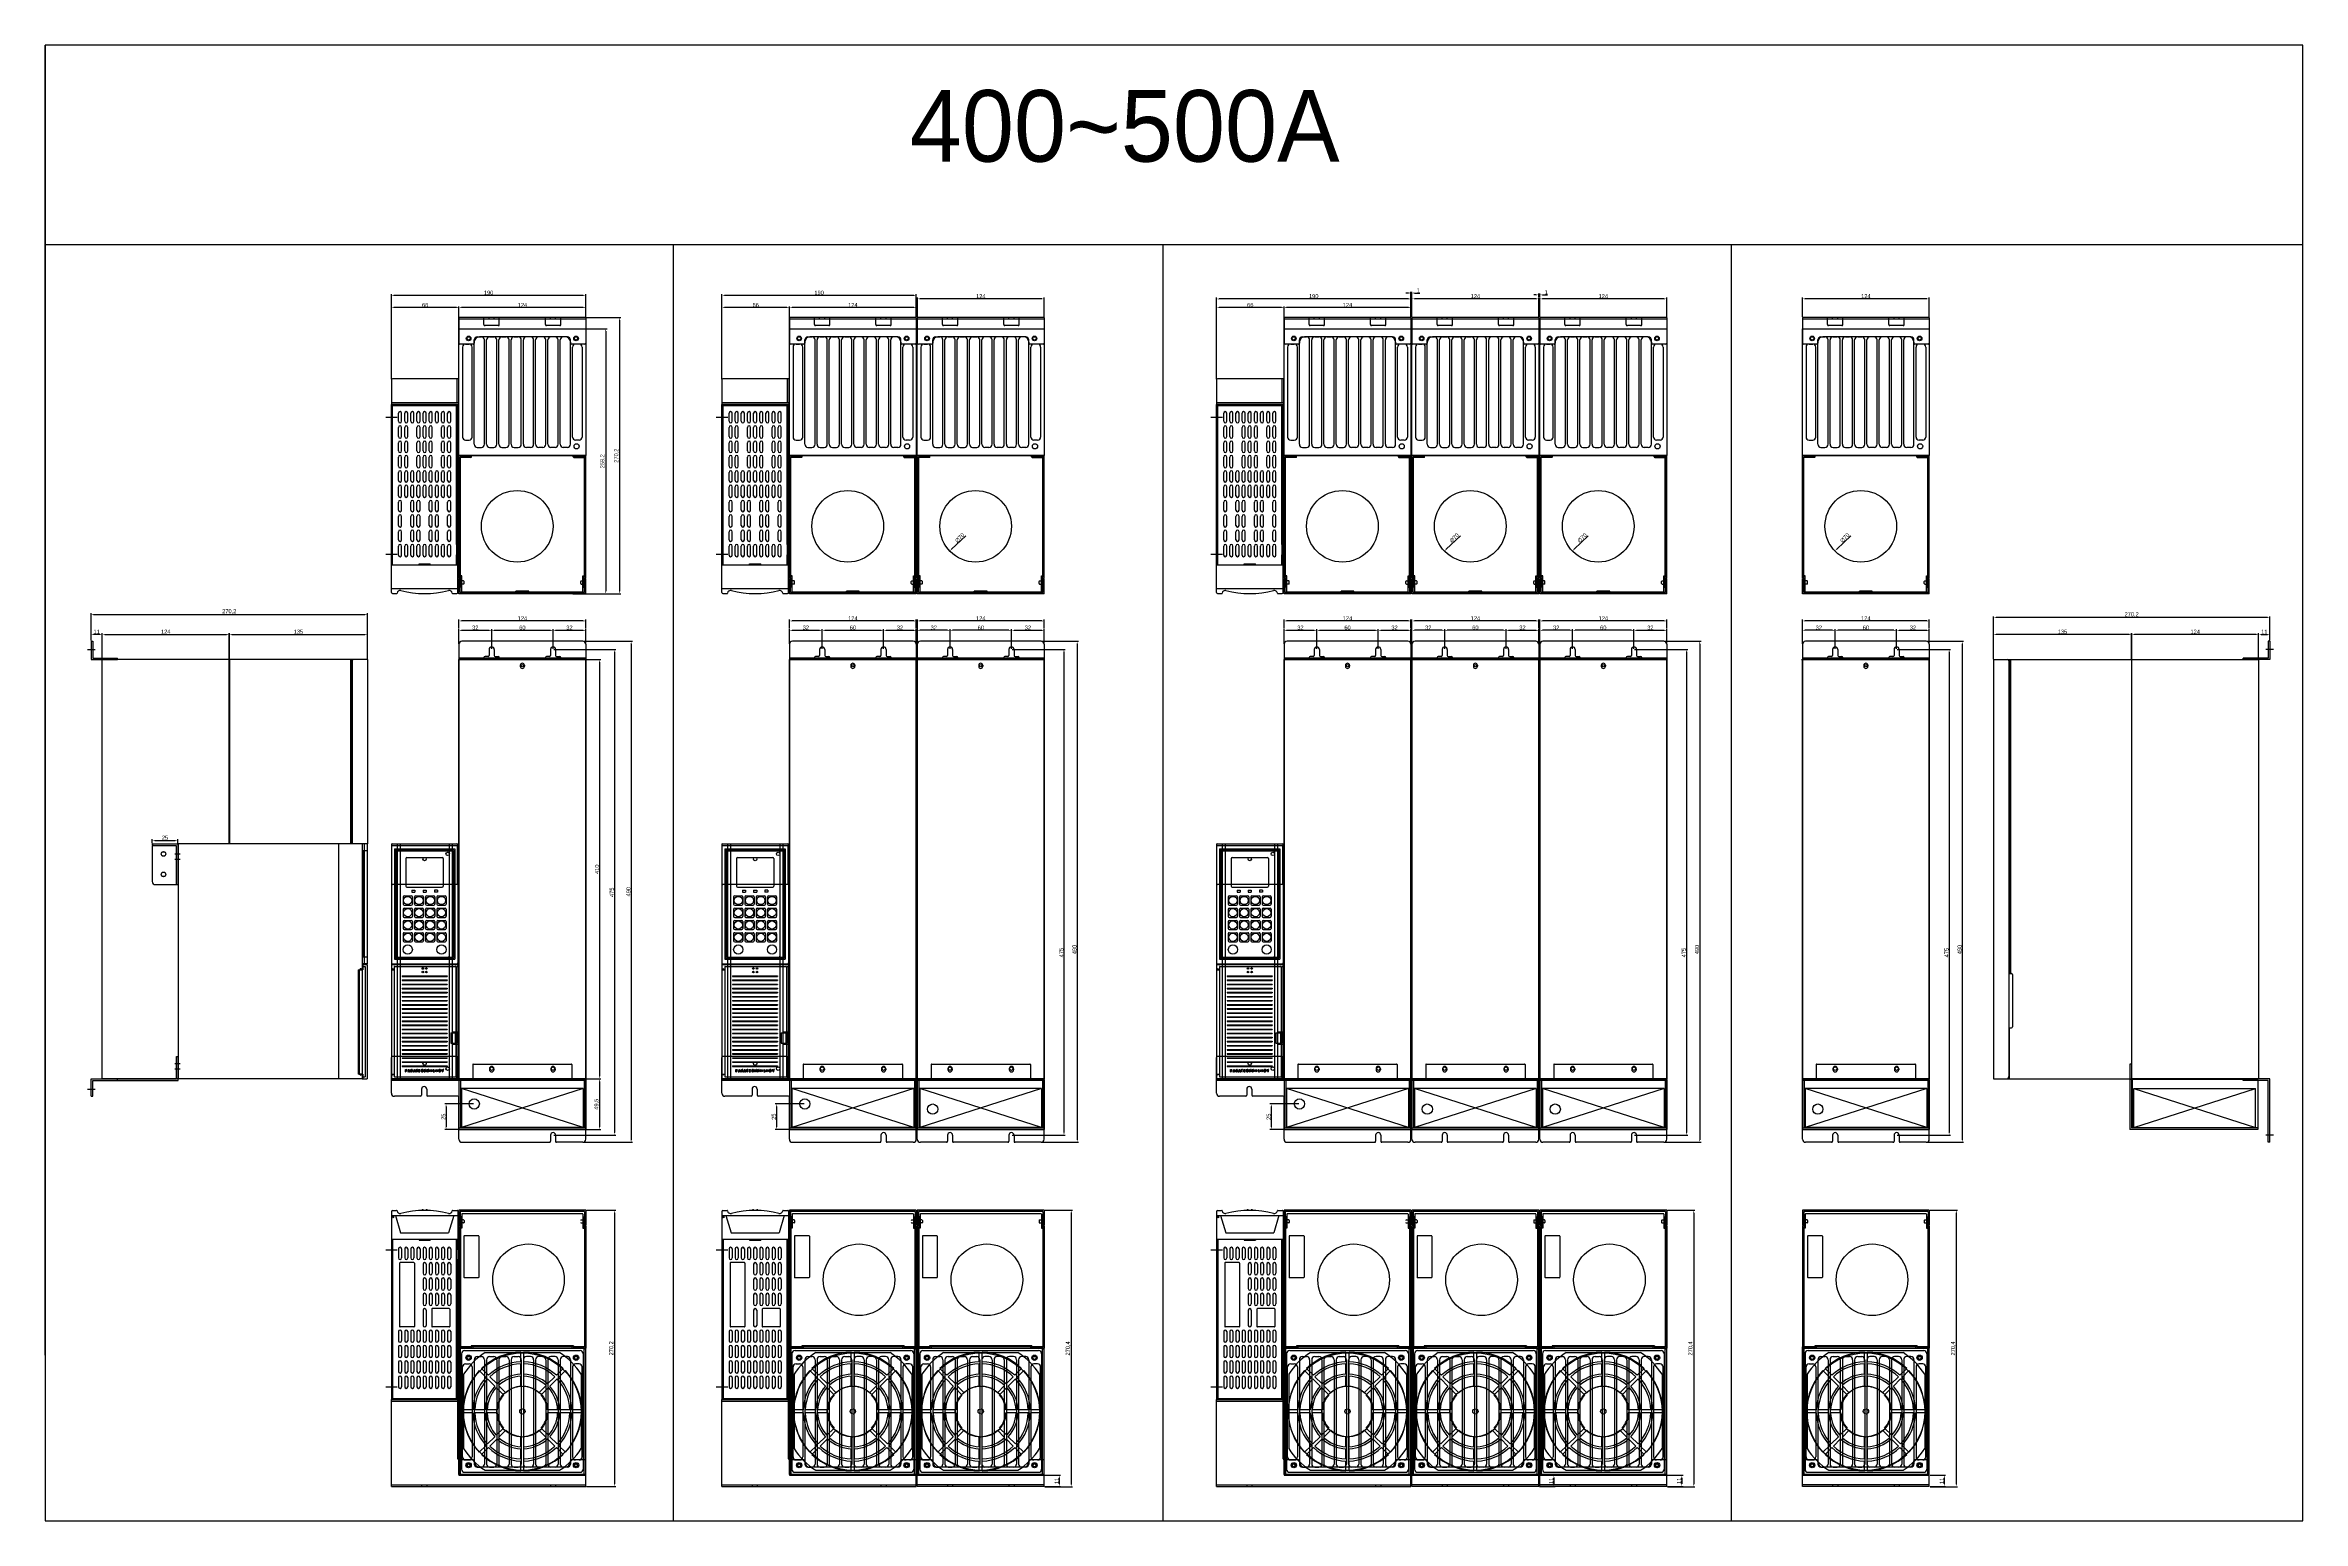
# Model space of a CAD drawing. Header units: millimetres. Extents: x 18670 to 20876, y -1616 to -172.
import ezdxf

# ---------------------------------------------------------------- set-up
doc = ezdxf.new("R2010")
doc.units = ezdxf.units.MM
for name, color, linetype in [('CASE', 7, 'Continuous'), ('CASE BRACKET', 7, 'Continuous'), ('CASE COVER', 7, 'Continuous'), ('FAN', 7, 'Continuous'), ('KEYPAD', 1, 'Continuous'), ('PCB BASE', 7, 'Continuous'), ('PCB BODY', 7, 'Continuous'), ('PCB COVER', 7, 'Continuous'), ('방열판', 7, 'Continuous')]:
    doc.layers.add(name, color=color, linetype=linetype)
doc.dimstyles.new('ISO-25', dxfattribs={"dimtxt": 4, "dimasz": 2.5, "dimexe": 1.25, "dimexo": 0.625, "dimtad": 1, "dimtxsty": 'Standard', "dimcen": 2.5, "dimclrd": 6, "dimclre": 6, "dimclrt": 1, "dimadec": 0, "dimazin": 0, "dimtfac": 1, "dimtmove": 0, "dimatfit": 3, "dimfxl": 1, "dimarcsym": 0})
doc.dimstyles.get("Standard").update_dxf_attribs({"dimtxt": 4, "dimasz": 2, "dimexe": 0.4, "dimexo": 0.9, "dimgap": 0.9, "dimtad": 1, "dimdsep": 46, "dimtxsty": 'Standard', "dimcen": 0.09, "dimclrd": 6, "dimclre": 6, "dimclrt": 4, "dimadec": 0, "dimazin": 2, "dimtfac": 1, "dimtofl": 0, "dimtmove": 0, "dimatfit": 3, "dimfxl": 1, "dimtolj": 1, "dimtzin": 0, "dimarcsym": 0})

# ---------------------------------------------------------------- blocks, each defined once
blk = doc.blocks.new('*D774')
at = {"color": 6, "lineweight": -2, "transparency": 16777216}
for p, q in [((19008.2, -499.1), (19008.2, -415.8)), ((19195.7, -417.1), (19010.7, -417.1)), ((19198.2, -438.1), (19198.2, -415.8))]:
    blk.add_line(p, q, dxfattribs=at)
at = {"color": 6, "transparency": 16777216}
for points in [[(19010.7, -416.7), (19010.7, -417.5), (19008.2, -417.1)], [(19195.7, -416.7), (19195.7, -417.5), (19198.2, -417.1)]]:
    blk.add_solid(points, dxfattribs=at)
at = {"layer": 'Defpoints', "color": 0, "transparency": 16777216}
for p in [(19008.2, -417.1), (19198.2, -438.7), (19008.2, -499.7)]:
    blk.add_point(p, dxfattribs=at)
at = {"color": 1, "transparency": 16777216, "insert": (19103.2, -414.5), "char_height": 4, "attachment_point": 5}
blk.add_mtext('190', dxfattribs=at)
blk = doc.blocks.new('*D775')
at = {"color": 6, "lineweight": -2, "transparency": 16777216}
for p, q in [((19074.2, -453.5), (19074.2, -427.9)), ((19195.7, -429.1), (19076.7, -429.1)), ((19198.2, -438.1), (19198.2, -427.9))]:
    blk.add_line(p, q, dxfattribs=at)
at = {"color": 6, "transparency": 16777216}
for points in [[(19076.7, -428.7), (19076.7, -429.6), (19074.2, -429.1)], [(19195.7, -428.7), (19195.7, -429.6), (19198.2, -429.1)]]:
    blk.add_solid(points, dxfattribs=at)
at = {"layer": 'Defpoints', "color": 0, "transparency": 16777216}
for p in [(19074.2, -429.1), (19198.2, -438.7), (19074.2, -454.1)]:
    blk.add_point(p, dxfattribs=at)
at = {"color": 1, "transparency": 16777216, "insert": (19136.2, -426.5), "char_height": 4, "attachment_point": 5}
blk.add_mtext('124', dxfattribs=at)
blk = doc.blocks.new('*D776')
at = {"color": 6, "lineweight": -2, "transparency": 16777216}
for p, q in [((19198.8, -1311.7), (19227.5, -1311.7)), ((19226.3, -1314.2), (19226.3, -1579.4)), ((19198.8, -1581.9), (19227.5, -1581.9))]:
    blk.add_line(p, q, dxfattribs=at)
at = {"color": 6, "transparency": 16777216}
for points in [[(19225.9, -1314.2), (19226.7, -1314.2), (19226.3, -1311.7)], [(19225.9, -1579.4), (19226.7, -1579.4), (19226.3, -1581.9)]]:
    blk.add_solid(points, dxfattribs=at)
at = {"layer": 'Defpoints', "color": 0, "transparency": 16777216}
for p in [(19198.2, -1311.7), (19198.2, -1581.9), (19226.3, -1581.9)]:
    blk.add_point(p, dxfattribs=at)
at = {"color": 1, "transparency": 16777216, "insert": (19223.3, -1446.8), "char_height": 4, "attachment_point": 5, "rotation": 90}
blk.add_mtext('270,2', dxfattribs=at)
blk = doc.blocks.new('*D777')
at = {"color": 6, "lineweight": -2, "transparency": 16777216}
for p, q in [((19166.8, -763.3), (19227.4, -763.3)), ((19226.2, -765.8), (19226.2, -1235.8)), ((19166.8, -1238.3), (19227.4, -1238.3))]:
    blk.add_line(p, q, dxfattribs=at)
at = {"color": 6, "transparency": 16777216}
for points in [[(19225.8, -765.8), (19226.6, -765.8), (19226.2, -763.3)], [(19225.8, -1235.8), (19226.6, -1235.8), (19226.2, -1238.3)]]:
    blk.add_solid(points, dxfattribs=at)
at = {"layer": 'Defpoints', "color": 0, "transparency": 16777216}
for p in [(19166.2, -763.3), (19166.2, -1238.3), (19226.2, -1238.3)]:
    blk.add_point(p, dxfattribs=at)
at = {"color": 1, "transparency": 16777216, "insert": (19223.6, -1000.8), "char_height": 4, "attachment_point": 5, "rotation": 90}
blk.add_mtext('475', dxfattribs=at)
blk = doc.blocks.new('*D778')
at = {"color": 6, "lineweight": -2, "transparency": 16777216}
for p, q in [((19198.8, -773.3), (19213, -773.3)), ((19211.7, -775.8), (19211.7, -1180.8)), ((19198.8, -1183.3), (19213, -1183.3))]:
    blk.add_line(p, q, dxfattribs=at)
at = {"color": 6, "transparency": 16777216}
for points in [[(19211.3, -775.8), (19212.1, -775.8), (19211.7, -773.3)], [(19211.3, -1180.8), (19212.1, -1180.8), (19211.7, -1183.3)]]:
    blk.add_solid(points, dxfattribs=at)
at = {"layer": 'Defpoints', "color": 0, "transparency": 16777216}
for p in [(19198.2, -773.3), (19198.2, -1183.3), (19211.7, -1183.3)]:
    blk.add_point(p, dxfattribs=at)
at = {"color": 1, "transparency": 16777216, "insert": (19209.1, -978.3), "char_height": 4, "attachment_point": 5, "rotation": 90}
blk.add_mtext('410', dxfattribs=at)
blk = doc.blocks.new('*D779')
at = {"color": 6, "lineweight": -2, "transparency": 16777216}
for p, q in [((19195.8, -755.3), (19243.7, -755.3)), ((19242.5, -757.8), (19242.5, -1242.8)), ((19195.8, -1245.3), (19243.7, -1245.3))]:
    blk.add_line(p, q, dxfattribs=at)
at = {"color": 6, "transparency": 16777216}
for points in [[(19242, -757.8), (19242.9, -757.8), (19242.5, -755.3)], [(19242, -1242.8), (19242.9, -1242.8), (19242.5, -1245.3)]]:
    blk.add_solid(points, dxfattribs=at)
at = {"layer": 'Defpoints', "color": 0, "transparency": 16777216}
for p in [(19195.2, -755.3), (19195.2, -1245.3), (19242.5, -1245.3)]:
    blk.add_point(p, dxfattribs=at)
at = {"color": 1, "transparency": 16777216, "insert": (19239.8, -1000.3), "char_height": 4, "attachment_point": 5, "rotation": 90}
blk.add_mtext('490', dxfattribs=at)
blk = doc.blocks.new('*D780')
at = {"color": 6, "lineweight": -2, "transparency": 16777216}
for p, q in [((19074.2, -757.7), (19074.2, -743.4)), ((19076.7, -744.6), (19103.7, -744.6)), ((19106.2, -762.7), (19106.2, -743.4))]:
    blk.add_line(p, q, dxfattribs=at)
at = {"color": 6, "transparency": 16777216}
for points in [[(19076.7, -744.2), (19076.7, -745.1), (19074.2, -744.6)], [(19103.7, -744.2), (19103.7, -745.1), (19106.2, -744.6)]]:
    blk.add_solid(points, dxfattribs=at)
at = {"layer": 'Defpoints', "color": 0, "transparency": 16777216}
for p in [(19106.2, -744.6), (19074.2, -758.3), (19106.2, -763.3)]:
    blk.add_point(p, dxfattribs=at)
at = {"color": 1, "transparency": 16777216, "insert": (19090.2, -742), "char_height": 4, "attachment_point": 5}
blk.add_mtext('32', dxfattribs=at)
blk = doc.blocks.new('*D781')
at = {"color": 6, "lineweight": -2, "transparency": 16777216}
for p, q in [((19106.2, -762.7), (19106.2, -743.4)), ((19108.7, -744.6), (19163.7, -744.6)), ((19166.2, -762.7), (19166.2, -743.4))]:
    blk.add_line(p, q, dxfattribs=at)
at = {"color": 6, "transparency": 16777216}
for points in [[(19108.7, -744.2), (19108.7, -745.1), (19106.2, -744.6)], [(19163.7, -744.2), (19163.7, -745.1), (19166.2, -744.6)]]:
    blk.add_solid(points, dxfattribs=at)
at = {"layer": 'Defpoints', "color": 0, "transparency": 16777216}
for p in [(19166.2, -744.6), (19106.2, -763.3), (19166.2, -763.3)]:
    blk.add_point(p, dxfattribs=at)
at = {"color": 1, "transparency": 16777216, "insert": (19136.2, -742), "char_height": 4, "attachment_point": 5}
blk.add_mtext('60', dxfattribs=at)
blk = doc.blocks.new('*D782')
at = {"color": 6, "lineweight": -2, "transparency": 16777216}
for p, q in [((19166.2, -762.7), (19166.2, -743.4)), ((19168.7, -744.6), (19195.7, -744.6)), ((19198.2, -757.7), (19198.2, -743.4))]:
    blk.add_line(p, q, dxfattribs=at)
at = {"color": 6, "transparency": 16777216}
for points in [[(19168.7, -744.2), (19168.7, -745.1), (19166.2, -744.6)], [(19195.7, -744.2), (19195.7, -745.1), (19198.2, -744.6)]]:
    blk.add_solid(points, dxfattribs=at)
at = {"layer": 'Defpoints', "color": 0, "transparency": 16777216}
for p in [(19198.2, -744.6), (19166.2, -763.3), (19198.2, -758.3)]:
    blk.add_point(p, dxfattribs=at)
at = {"color": 1, "transparency": 16777216, "insert": (19182.2, -742), "char_height": 4, "attachment_point": 5}
blk.add_mtext('32', dxfattribs=at)
blk = doc.blocks.new('*D754')
at = {"color": 6, "lineweight": -2, "transparency": 16777216}
for p, q in [((19074.2, -742.8), (19074.2, -734.2)), ((19195.7, -735.5), (19076.7, -735.5)), ((19198.2, -742.8), (19198.2, -734.2))]:
    blk.add_line(p, q, dxfattribs=at)
at = {"color": 6, "transparency": 16777216}
for points in [[(19076.7, -735.1), (19076.7, -735.9), (19074.2, -735.5)], [(19195.7, -735.1), (19195.7, -735.9), (19198.2, -735.5)]]:
    blk.add_solid(points, dxfattribs=at)
at = {"layer": 'Defpoints', "color": 0, "transparency": 16777216}
for p in [(19074.2, -735.5), (19074.2, -743.4), (19198.2, -743.4)]:
    blk.add_point(p, dxfattribs=at)
at = {"color": 1, "transparency": 16777216, "insert": (19136.2, -732.9), "char_height": 4, "attachment_point": 5}
blk.add_mtext('124', dxfattribs=at)
blk = doc.blocks.new('*D783')
at = {"color": 6, "lineweight": -2, "transparency": 16777216}
for p, q in [((20387.2, -438.1), (20387.2, -419.2)), ((20511.2, -438.1), (20511.2, -419.2)), ((20508.7, -420.5), (20389.7, -420.5))]:
    blk.add_line(p, q, dxfattribs=at)
at = {"color": 6, "transparency": 16777216}
for points in [[(20389.7, -420.1), (20389.7, -420.9), (20387.2, -420.5)], [(20508.7, -420.1), (20508.7, -420.9), (20511.2, -420.5)]]:
    blk.add_solid(points, dxfattribs=at)
at = {"layer": 'Defpoints', "color": 0, "transparency": 16777216}
for p in [(20387.2, -420.5), (20387.2, -438.7), (20511.2, -438.7)]:
    blk.add_point(p, dxfattribs=at)
at = {"color": 1, "transparency": 16777216, "insert": (20449.2, -417.9), "char_height": 4, "attachment_point": 5}
blk.add_mtext('124', dxfattribs=at)
blk = doc.blocks.new('*D755')
at = {"color": 6, "lineweight": -2, "transparency": 16777216}
for p, q in [((20479.9, -763.3), (20531.8, -763.3)), ((20530.6, -765.8), (20530.6, -1235.8)), ((20479.9, -1238.3), (20531.8, -1238.3))]:
    blk.add_line(p, q, dxfattribs=at)
at = {"color": 6, "transparency": 16777216}
for points in [[(20530.2, -765.8), (20531, -765.8), (20530.6, -763.3)], [(20530.2, -1235.8), (20531, -1235.8), (20530.6, -1238.3)]]:
    blk.add_solid(points, dxfattribs=at)
at = {"layer": 'Defpoints', "color": 0, "transparency": 16777216}
for p in [(20479.2, -763.3), (20479.2, -1238.3), (20530.6, -1238.3)]:
    blk.add_point(p, dxfattribs=at)
at = {"color": 1, "transparency": 16777216, "insert": (20528, -1059.8), "char_height": 4, "attachment_point": 5, "rotation": 90}
blk.add_mtext('475', dxfattribs=at)
blk = doc.blocks.new('*D756')
at = {"color": 6, "lineweight": -2, "transparency": 16777216}
for p, q in [((20508.7, -755.3), (20544.7, -755.3)), ((20543.4, -757.8), (20543.4, -1242.8)), ((20508.9, -1245.3), (20544.7, -1245.3))]:
    blk.add_line(p, q, dxfattribs=at)
at = {"color": 6, "transparency": 16777216}
for points in [[(20543, -757.8), (20543.8, -757.8), (20543.4, -755.3)], [(20543, -1242.8), (20543.8, -1242.8), (20543.4, -1245.3)]]:
    blk.add_solid(points, dxfattribs=at)
at = {"layer": 'Defpoints', "color": 0, "transparency": 16777216}
for p in [(20508, -755.3), (20508.2, -1245.3), (20543.4, -1245.3)]:
    blk.add_point(p, dxfattribs=at)
at = {"color": 1, "transparency": 16777216, "insert": (20540.8, -1056.8), "char_height": 4, "attachment_point": 5, "rotation": 90}
blk.add_mtext('490', dxfattribs=at)
blk = doc.blocks.new('*D757')
at = {"color": 6, "lineweight": -2, "transparency": 16777216}
for p, q in [((20479.2, -762.7), (20479.2, -743.4)), ((20481.7, -744.6), (20508.7, -744.6)), ((20511.2, -757.7), (20511.2, -743.4))]:
    blk.add_line(p, q, dxfattribs=at)
at = {"color": 6, "transparency": 16777216}
for points in [[(20481.7, -744.2), (20481.7, -745.1), (20479.2, -744.6)], [(20508.7, -744.2), (20508.7, -745.1), (20511.2, -744.6)]]:
    blk.add_solid(points, dxfattribs=at)
at = {"layer": 'Defpoints', "color": 0, "transparency": 16777216}
for p in [(20511.2, -744.6), (20479.2, -763.3), (20511.2, -758.3)]:
    blk.add_point(p, dxfattribs=at)
at = {"color": 1, "transparency": 16777216, "insert": (20495.2, -742), "char_height": 4, "attachment_point": 5}
blk.add_mtext('32', dxfattribs=at)
blk = doc.blocks.new('*D758')
at = {"color": 6, "lineweight": -2, "transparency": 16777216}
for p, q in [((20387.2, -757.7), (20387.2, -734.2)), ((20508.7, -735.5), (20389.7, -735.5)), ((20511.2, -742.8), (20511.2, -734.2))]:
    blk.add_line(p, q, dxfattribs=at)
at = {"color": 6, "transparency": 16777216}
for points in [[(20389.7, -735.1), (20389.7, -735.9), (20387.2, -735.5)], [(20508.7, -735.1), (20508.7, -735.9), (20511.2, -735.5)]]:
    blk.add_solid(points, dxfattribs=at)
at = {"layer": 'Defpoints', "color": 0, "transparency": 16777216}
for p in [(20387.2, -735.5), (20511.2, -743.4), (20387.2, -758.3)]:
    blk.add_point(p, dxfattribs=at)
at = {"color": 1, "transparency": 16777216, "insert": (20449.2, -732.9), "char_height": 4, "attachment_point": 5}
blk.add_mtext('124', dxfattribs=at)
blk = doc.blocks.new('*D784')
at = {"color": 6, "lineweight": -2, "transparency": 16777216}
for p, q in [((20573.9, -772.7), (20573.9, -731)), ((20841.6, -732.2), (20576.4, -732.2)), ((20844.1, -754.7), (20844.1, -731))]:
    blk.add_line(p, q, dxfattribs=at)
at = {"color": 6, "transparency": 16777216}
for points in [[(20576.4, -731.8), (20576.4, -732.6), (20573.9, -732.2)], [(20841.6, -731.8), (20841.6, -732.6), (20844.1, -732.2)]]:
    blk.add_solid(points, dxfattribs=at)
at = {"layer": 'Defpoints', "color": 0, "transparency": 16777216}
for p in [(20573.9, -732.2), (20844.1, -755.3), (20573.9, -773.3)]:
    blk.add_point(p, dxfattribs=at)
at = {"color": 1, "transparency": 16777216, "insert": (20709, -729.3), "char_height": 4, "attachment_point": 5}
blk.add_mtext('270,2', dxfattribs=at)
blk = doc.blocks.new('*D785')
at = {"color": 6, "lineweight": -2, "transparency": 16777216}
for p, q in [((20511.9, -1311.7), (20538.9, -1311.7)), ((20537.6, -1314.2), (20537.6, -1579.6)), ((20511.9, -1582.1), (20538.9, -1582.1))]:
    blk.add_line(p, q, dxfattribs=at)
at = {"color": 6, "transparency": 16777216}
for points in [[(20537.2, -1314.2), (20538, -1314.2), (20537.6, -1311.7)], [(20537.2, -1579.6), (20538, -1579.6), (20537.6, -1582.1)]]:
    blk.add_solid(points, dxfattribs=at)
at = {"layer": 'Defpoints', "color": 0, "transparency": 16777216}
for p in [(20511.2, -1311.7), (20511.2, -1582.1), (20537.6, -1582.1)]:
    blk.add_point(p, dxfattribs=at)
at = {"color": 1, "transparency": 16777216, "insert": (20534.7, -1446.9), "char_height": 4, "attachment_point": 5, "rotation": 90}
blk.add_mtext('270,4', dxfattribs=at)
blk = doc.blocks.new('*D786')
at = {"color": 6, "lineweight": -2, "transparency": 16777216}
for p, q in [((20709.1, -772.7), (20709.1, -747.4)), ((20830.6, -748.6), (20711.6, -748.6)), ((20833.1, -772.7), (20833.1, -747.4))]:
    blk.add_line(p, q, dxfattribs=at)
at = {"color": 6, "transparency": 16777216}
for points in [[(20711.6, -748.2), (20711.6, -749.1), (20709.1, -748.6)], [(20830.6, -748.2), (20830.6, -749.1), (20833.1, -748.6)]]:
    blk.add_solid(points, dxfattribs=at)
at = {"layer": 'Defpoints', "color": 0, "transparency": 16777216}
for p in [(20709.1, -748.6), (20709.1, -773.3), (20833.1, -773.3)]:
    blk.add_point(p, dxfattribs=at)
at = {"color": 1, "transparency": 16777216, "insert": (20771.1, -746), "char_height": 4, "attachment_point": 5}
blk.add_mtext('124', dxfattribs=at)
blk = doc.blocks.new('*D787')
at = {"color": 6, "lineweight": -2, "transparency": 16777216}
for p, q in [((20573.9, -772.7), (20573.9, -747.4)), ((20706.4, -748.6), (20576.4, -748.6)), ((20708.9, -772.7), (20708.9, -747.4))]:
    blk.add_line(p, q, dxfattribs=at)
at = {"color": 6, "transparency": 16777216}
for points in [[(20576.4, -748.2), (20576.4, -749.1), (20573.9, -748.6)], [(20706.4, -748.2), (20706.4, -749.1), (20708.9, -748.6)]]:
    blk.add_solid(points, dxfattribs=at)
at = {"layer": 'Defpoints', "color": 0, "transparency": 16777216}
for p in [(20573.9, -748.6), (20573.9, -773.3), (20708.9, -773.3)]:
    blk.add_point(p, dxfattribs=at)
at = {"color": 1, "transparency": 16777216, "insert": (20641.4, -746), "char_height": 4, "attachment_point": 5}
blk.add_mtext('135', dxfattribs=at)
blk = doc.blocks.new('*D788')
at = {"color": 6, "lineweight": -2, "transparency": 16777216}
for p, q in [((20833.1, -772.7), (20833.1, -747.4)), ((20835.6, -748.6), (20841.6, -748.6)), ((20844.1, -754.7), (20844.1, -747.4))]:
    blk.add_line(p, q, dxfattribs=at)
at = {"color": 6, "transparency": 16777216}
for points in [[(20835.6, -748.2), (20835.6, -749.1), (20833.1, -748.6)], [(20841.6, -748.2), (20841.6, -749.1), (20844.1, -748.6)]]:
    blk.add_solid(points, dxfattribs=at)
at = {"layer": 'Defpoints', "color": 0, "transparency": 16777216}
for p in [(20844.1, -748.6), (20844.1, -755.3), (20833.1, -773.3)]:
    blk.add_point(p, dxfattribs=at)
at = {"color": 1, "transparency": 16777216, "insert": (20838.6, -746), "char_height": 4, "attachment_point": 5}
blk.add_mtext('11', dxfattribs=at)
blk = doc.blocks.new('*D789')
at = {"color": 6, "lineweight": -2, "transparency": 16777216}
for p, q in [((20511.9, -1570.9), (20527.2, -1570.9)), ((20511.9, -1581.9), (20527.2, -1581.9)), ((20525.9, -1573.4), (20525.9, -1579.4))]:
    blk.add_line(p, q, dxfattribs=at)
at = {"color": 6, "transparency": 16777216}
for points in [[(20525.5, -1573.4), (20526.4, -1573.4), (20525.9, -1570.9)], [(20525.5, -1579.4), (20526.4, -1579.4), (20525.9, -1581.9)]]:
    blk.add_solid(points, dxfattribs=at)
at = {"layer": 'Defpoints', "color": 0, "transparency": 16777216}
for p in [(20511.2, -1570.9), (20511.2, -1581.9), (20525.9, -1581.9)]:
    blk.add_point(p, dxfattribs=at)
at = {"color": 1, "transparency": 16777216, "insert": (20523.3, -1576.4), "char_height": 4, "attachment_point": 5, "rotation": 90}
blk.add_mtext('11', dxfattribs=at)
blk = doc.blocks.new('*D790')
at = {"color": 6, "lineweight": -2, "transparency": 16777216}
for p, q in [((20419.2, -762.7), (20419.2, -743.4)), ((20476.7, -744.6), (20421.7, -744.6)), ((20479.2, -762.7), (20479.2, -743.4))]:
    blk.add_line(p, q, dxfattribs=at)
at = {"color": 6, "transparency": 16777216}
for points in [[(20421.7, -744.2), (20421.7, -745.1), (20419.2, -744.6)], [(20476.7, -744.2), (20476.7, -745.1), (20479.2, -744.6)]]:
    blk.add_solid(points, dxfattribs=at)
at = {"layer": 'Defpoints', "color": 0, "transparency": 16777216}
for p in [(20419.2, -744.6), (20419.2, -763.3), (20479.2, -763.3)]:
    blk.add_point(p, dxfattribs=at)
at = {"color": 1, "transparency": 16777216, "insert": (20449.2, -742), "char_height": 4, "attachment_point": 5}
blk.add_mtext('60', dxfattribs=at)
blk = doc.blocks.new('*D791')
at = {"color": 6, "lineweight": -2, "transparency": 16777216}
for p, q in [((20387.2, -757.7), (20387.2, -743.4)), ((20416.7, -744.6), (20389.7, -744.6)), ((20419.2, -762.7), (20419.2, -743.4))]:
    blk.add_line(p, q, dxfattribs=at)
at = {"color": 6, "transparency": 16777216}
for points in [[(20389.7, -744.2), (20389.7, -745.1), (20387.2, -744.6)], [(20416.7, -744.2), (20416.7, -745.1), (20419.2, -744.6)]]:
    blk.add_solid(points, dxfattribs=at)
at = {"layer": 'Defpoints', "color": 0, "transparency": 16777216}
for p in [(20387.2, -744.6), (20387.2, -758.3), (20419.2, -763.3)]:
    blk.add_point(p, dxfattribs=at)
at = {"color": 1, "transparency": 16777216, "insert": (20403.2, -742), "char_height": 4, "attachment_point": 5}
blk.add_mtext('32', dxfattribs=at)
blk = doc.blocks.new('*D792')
at = {"color": 6, "lineweight": -2, "transparency": 16777216}
for p, q in [((18714.6, -754.7), (18714.6, -728)), ((18984.8, -772.7), (18984.8, -728)), ((18717.1, -729.3), (18982.3, -729.3))]:
    blk.add_line(p, q, dxfattribs=at)
at = {"color": 6, "transparency": 16777216}
for points in [[(18717.1, -728.8), (18717.1, -729.7), (18714.6, -729.3)], [(18982.3, -728.8), (18982.3, -729.7), (18984.8, -729.3)]]:
    blk.add_solid(points, dxfattribs=at)
at = {"layer": 'Defpoints', "color": 0, "transparency": 16777216}
for p in [(18984.8, -729.3), (18714.6, -755.3), (18984.8, -773.3)]:
    blk.add_point(p, dxfattribs=at)
at = {"color": 1, "transparency": 16777216, "insert": (18849.7, -726.3), "char_height": 4, "attachment_point": 5}
blk.add_mtext('270,2', dxfattribs=at)
blk = doc.blocks.new('*D793')
at = {"color": 6, "lineweight": -2, "transparency": 16777216}
for p, q in [((18725.6, -772.7), (18725.6, -747.4)), ((18728.1, -748.6), (18847.1, -748.6)), ((18849.6, -772.7), (18849.6, -747.4))]:
    blk.add_line(p, q, dxfattribs=at)
at = {"color": 6, "transparency": 16777216}
for points in [[(18728.1, -748.2), (18728.1, -749.1), (18725.6, -748.6)], [(18847.1, -748.2), (18847.1, -749.1), (18849.6, -748.6)]]:
    blk.add_solid(points, dxfattribs=at)
at = {"layer": 'Defpoints', "color": 0, "transparency": 16777216}
for p in [(18849.6, -748.6), (18725.6, -773.3), (18849.6, -773.3)]:
    blk.add_point(p, dxfattribs=at)
at = {"color": 1, "transparency": 16777216, "insert": (18787.6, -746), "char_height": 4, "attachment_point": 5}
blk.add_mtext('124', dxfattribs=at)
blk = doc.blocks.new('*D794')
at = {"color": 6, "lineweight": -2, "transparency": 16777216}
for p, q in [((18849.8, -772.7), (18849.8, -747.4)), ((18852.3, -748.6), (18982.3, -748.6)), ((18984.8, -772.7), (18984.8, -747.4))]:
    blk.add_line(p, q, dxfattribs=at)
at = {"color": 6, "transparency": 16777216}
for points in [[(18852.3, -748.2), (18852.3, -749.1), (18849.8, -748.6)], [(18982.3, -748.2), (18982.3, -749.1), (18984.8, -748.6)]]:
    blk.add_solid(points, dxfattribs=at)
at = {"layer": 'Defpoints', "color": 0, "transparency": 16777216}
for p in [(18984.8, -748.6), (18849.8, -773.3), (18984.8, -773.3)]:
    blk.add_point(p, dxfattribs=at)
at = {"color": 1, "transparency": 16777216, "insert": (18917.3, -746), "char_height": 4, "attachment_point": 5}
blk.add_mtext('135', dxfattribs=at)
blk = doc.blocks.new('*D795')
at = {"color": 6, "lineweight": -2, "transparency": 16777216}
for p, q in [((18714.6, -754.7), (18714.6, -747.4)), ((18723.1, -748.6), (18717.1, -748.6)), ((18725.6, -772.7), (18725.6, -747.4))]:
    blk.add_line(p, q, dxfattribs=at)
at = {"color": 6, "transparency": 16777216}
for points in [[(18717.1, -748.2), (18717.1, -749.1), (18714.6, -748.6)], [(18723.1, -748.2), (18723.1, -749.1), (18725.6, -748.6)]]:
    blk.add_solid(points, dxfattribs=at)
at = {"layer": 'Defpoints', "color": 0, "transparency": 16777216}
for p in [(18714.6, -748.6), (18714.6, -755.3), (18725.6, -773.3)]:
    blk.add_point(p, dxfattribs=at)
at = {"color": 1, "transparency": 16777216, "insert": (18720.1, -746), "char_height": 4, "attachment_point": 5}
blk.add_mtext('11', dxfattribs=at)
blk = doc.blocks.new('*D796')
at = {"color": 6, "lineweight": -2, "transparency": 16777216}
for p, q in [((18774.4, -952.7), (18774.4, -948.9)), ((18776.9, -950.1), (18796.9, -950.1)), ((18799.4, -952.7), (18799.4, -948.9))]:
    blk.add_line(p, q, dxfattribs=at)
at = {"color": 6, "transparency": 16777216}
for points in [[(18776.9, -949.7), (18776.9, -950.5), (18774.4, -950.1)], [(18796.9, -949.7), (18796.9, -950.5), (18799.4, -950.1)]]:
    blk.add_solid(points, dxfattribs=at)
at = {"layer": 'Defpoints', "color": 0, "transparency": 16777216}
for p in [(18774.4, -953.3), (18799.4, -950.1), (18799.4, -953.3)]:
    blk.add_point(p, dxfattribs=at)
at = {"color": 1, "transparency": 16777216, "insert": (18786.9, -947.5), "char_height": 4, "attachment_point": 5}
blk.add_mtext('25', dxfattribs=at)
blk = doc.blocks.new('*D797')
at = {"color": 6, "lineweight": -2, "transparency": 16777216}
for p, q in [((19008.2, -499.1), (19008.2, -427.9)), ((19071.7, -429.1), (19010.7, -429.1)), ((19074.2, -438.1), (19074.2, -427.9))]:
    blk.add_line(p, q, dxfattribs=at)
at = {"color": 6, "transparency": 16777216}
for points in [[(19010.7, -428.7), (19010.7, -429.6), (19008.2, -429.1)], [(19071.7, -428.7), (19071.7, -429.6), (19074.2, -429.1)]]:
    blk.add_solid(points, dxfattribs=at)
at = {"layer": 'Defpoints', "color": 0, "transparency": 16777216}
for p in [(19008.2, -429.1), (19074.2, -438.7), (19008.2, -499.7)]:
    blk.add_point(p, dxfattribs=at)
at = {"color": 1, "transparency": 16777216, "insert": (19041.2, -426.5), "char_height": 4, "attachment_point": 5}
blk.add_mtext('66', dxfattribs=at)
blk = doc.blocks.new('*D759')
at = {"color": 6, "lineweight": -2, "transparency": 16777216}
for p, q in [((19198.4, -438.7), (19232.5, -438.7)), ((19231.2, -441.2), (19231.2, -706.4)), ((19185.4, -708.9), (19232.5, -708.9))]:
    blk.add_line(p, q, dxfattribs=at)
at = {"color": 6, "transparency": 16777216}
for points in [[(19230.8, -441.2), (19231.7, -441.2), (19231.2, -438.7)], [(19230.8, -706.4), (19231.7, -706.4), (19231.2, -708.9)]]:
    blk.add_solid(points, dxfattribs=at)
at = {"layer": 'Defpoints', "color": 0, "transparency": 16777216}
for p in [(19197.8, -438.7), (19184.8, -708.9), (19231.2, -708.9)]:
    blk.add_point(p, dxfattribs=at)
at = {"color": 1, "transparency": 16777216, "insert": (19228.3, -573.8), "char_height": 4, "attachment_point": 5, "rotation": 90}
blk.add_mtext('270,2', dxfattribs=at)
blk = doc.blocks.new('*D798')
at = {"color": 6, "lineweight": -2, "transparency": 16777216}
for p, q in [((19088.5, -1207.8), (19060.4, -1207.8)), ((19061.6, -1210.3), (19061.6, -1230.3)), ((19073.5, -1232.8), (19060.4, -1232.8))]:
    blk.add_line(p, q, dxfattribs=at)
at = {"color": 6, "transparency": 16777216}
for points in [[(19061.2, -1210.3), (19062, -1210.3), (19061.6, -1207.8)], [(19061.2, -1230.3), (19062, -1230.3), (19061.6, -1232.8)]]:
    blk.add_solid(points, dxfattribs=at)
at = {"layer": 'Defpoints', "color": 0, "transparency": 16777216}
for p in [(19089.2, -1207.8), (19061.6, -1232.8), (19074.2, -1232.8)]:
    blk.add_point(p, dxfattribs=at)
at = {"color": 1, "transparency": 16777216, "insert": (19059, -1220.3), "char_height": 4, "attachment_point": 5, "rotation": 90}
blk.add_mtext('25', dxfattribs=at)
blk = doc.blocks.new('*D799')
at = {"layer": 'CASE', "color": 6, "lineweight": -2, "transparency": 16777216}
for p, q in [((19198.8, -1183.3), (19213, -1183.3)), ((19211.7, -1185.8), (19211.7, -1230.3)), ((19198.8, -1232.8), (19213, -1232.8))]:
    blk.add_line(p, q, dxfattribs=at)
at = {"layer": 'CASE', "color": 6, "transparency": 16777216}
for points in [[(19211.3, -1185.8), (19212.1, -1185.8), (19211.7, -1183.3)], [(19211.3, -1230.3), (19212.1, -1230.3), (19211.7, -1232.8)]]:
    blk.add_solid(points, dxfattribs=at)
at = {"layer": 'Defpoints', "color": 0, "transparency": 16777216}
for p in [(19198.2, -1183.3), (19198.2, -1232.8), (19211.7, -1232.8)]:
    blk.add_point(p, dxfattribs=at)
at = {"layer": 'CASE', "color": 1, "transparency": 16777216, "insert": (19208.8, -1208.1), "char_height": 4, "attachment_point": 5, "rotation": 90}
blk.add_mtext('49,5', dxfattribs=at)
blk = doc.blocks.new('*D800')
at = {"color": 6, "lineweight": -2, "transparency": 16777216}
for p, q in [((19198.8, -449.7), (19218.9, -449.7)), ((19217.6, -452.2), (19217.6, -706.4)), ((19198.8, -708.9), (19218.9, -708.9))]:
    blk.add_line(p, q, dxfattribs=at)
at = {"color": 6, "transparency": 16777216}
for points in [[(19217.2, -452.2), (19218.1, -452.2), (19217.6, -449.7)], [(19217.2, -706.4), (19218.1, -706.4), (19217.6, -708.9)]]:
    blk.add_solid(points, dxfattribs=at)
at = {"layer": 'Defpoints', "color": 0, "transparency": 16777216}
for p in [(19198.2, -449.7), (19198.2, -708.9), (19217.6, -708.9)]:
    blk.add_point(p, dxfattribs=at)
at = {"color": 1, "transparency": 16777216, "insert": (19214.7, -579.3), "char_height": 4, "attachment_point": 5, "rotation": 90}
blk.add_mtext('259,2', dxfattribs=at)
blk = doc.blocks.new('*D801')
at = {"color": 6, "lineweight": -2, "transparency": 16777216}
blk.add_line((20434.5, -652.2), (20420.7, -665.4), dxfattribs=at)
at = {"color": 6, "transparency": 16777216}
blk.add_solid([(20420.5, -665.1), (20421, -665.7), (20418.9, -667.1)], dxfattribs=at)
at = {"layer": 'Defpoints', "color": 0, "transparency": 16777216}
for p in [(20469.5, -618.7), (20418.9, -667.1)]:
    blk.add_point(p, dxfattribs=at)
at = {"color": 1, "transparency": 16777216, "insert": (20428.6, -654.2), "char_height": 4, "attachment_point": 5, "rotation": 43.7351}
blk.add_mtext('∅70', dxfattribs=at)
blk = doc.blocks.new('*D802')
at = {"color": 6, "lineweight": -2, "transparency": 16777216}
for p, q in [((19331.2, -499.1), (19331.2, -415.8)), ((19518.7, -417.1), (19333.7, -417.1)), ((19521.2, -438.1), (19521.2, -415.8))]:
    blk.add_line(p, q, dxfattribs=at)
at = {"color": 6, "transparency": 16777216}
for points in [[(19333.7, -416.7), (19333.7, -417.5), (19331.2, -417.1)], [(19518.7, -416.7), (19518.7, -417.5), (19521.2, -417.1)]]:
    blk.add_solid(points, dxfattribs=at)
at = {"layer": 'Defpoints', "color": 0, "transparency": 16777216}
for p in [(19331.2, -417.1), (19521.2, -438.7), (19331.2, -499.7)]:
    blk.add_point(p, dxfattribs=at)
at = {"color": 1, "transparency": 16777216, "insert": (19426.2, -414.5), "char_height": 4, "attachment_point": 5}
blk.add_mtext('190', dxfattribs=at)
blk = doc.blocks.new('*D803')
at = {"color": 6, "lineweight": -2, "transparency": 16777216}
for p, q in [((19397.2, -453.5), (19397.2, -427.9)), ((19518.7, -429.1), (19399.7, -429.1)), ((19521.2, -438.1), (19521.2, -427.9))]:
    blk.add_line(p, q, dxfattribs=at)
at = {"color": 6, "transparency": 16777216}
for points in [[(19399.7, -428.7), (19399.7, -429.6), (19397.2, -429.1)], [(19518.7, -428.7), (19518.7, -429.6), (19521.2, -429.1)]]:
    blk.add_solid(points, dxfattribs=at)
at = {"layer": 'Defpoints', "color": 0, "transparency": 16777216}
for p in [(19397.2, -429.1), (19521.2, -438.7), (19397.2, -454.1)]:
    blk.add_point(p, dxfattribs=at)
at = {"color": 1, "transparency": 16777216, "insert": (19459.2, -426.5), "char_height": 4, "attachment_point": 5}
blk.add_mtext('124', dxfattribs=at)
blk = doc.blocks.new('*D804')
at = {"color": 6, "lineweight": -2, "transparency": 16777216}
for p, q in [((19397.2, -757.7), (19397.2, -743.4)), ((19399.7, -744.6), (19426.7, -744.6)), ((19429.2, -762.7), (19429.2, -743.4))]:
    blk.add_line(p, q, dxfattribs=at)
at = {"color": 6, "transparency": 16777216}
for points in [[(19399.7, -744.2), (19399.7, -745.1), (19397.2, -744.6)], [(19426.7, -744.2), (19426.7, -745.1), (19429.2, -744.6)]]:
    blk.add_solid(points, dxfattribs=at)
at = {"layer": 'Defpoints', "color": 0, "transparency": 16777216}
for p in [(19429.2, -744.6), (19397.2, -758.3), (19429.2, -763.3)]:
    blk.add_point(p, dxfattribs=at)
at = {"color": 1, "transparency": 16777216, "insert": (19413.2, -742), "char_height": 4, "attachment_point": 5}
blk.add_mtext('32', dxfattribs=at)
blk = doc.blocks.new('*D805')
at = {"color": 6, "lineweight": -2, "transparency": 16777216}
for p, q in [((19429.2, -762.7), (19429.2, -743.4)), ((19431.7, -744.6), (19486.7, -744.6)), ((19489.2, -762.7), (19489.2, -743.4))]:
    blk.add_line(p, q, dxfattribs=at)
at = {"color": 6, "transparency": 16777216}
for points in [[(19431.7, -744.2), (19431.7, -745.1), (19429.2, -744.6)], [(19486.7, -744.2), (19486.7, -745.1), (19489.2, -744.6)]]:
    blk.add_solid(points, dxfattribs=at)
at = {"layer": 'Defpoints', "color": 0, "transparency": 16777216}
for p in [(19489.2, -744.6), (19429.2, -763.3), (19489.2, -763.3)]:
    blk.add_point(p, dxfattribs=at)
at = {"color": 1, "transparency": 16777216, "insert": (19459.2, -742), "char_height": 4, "attachment_point": 5}
blk.add_mtext('60', dxfattribs=at)
blk = doc.blocks.new('*D806')
at = {"color": 6, "lineweight": -2, "transparency": 16777216}
for p, q in [((19489.2, -762.7), (19489.2, -743.4)), ((19491.7, -744.6), (19518.7, -744.6)), ((19521.2, -757.7), (19521.2, -743.4))]:
    blk.add_line(p, q, dxfattribs=at)
at = {"color": 6, "transparency": 16777216}
for points in [[(19491.7, -744.2), (19491.7, -745.1), (19489.2, -744.6)], [(19518.7, -744.2), (19518.7, -745.1), (19521.2, -744.6)]]:
    blk.add_solid(points, dxfattribs=at)
at = {"layer": 'Defpoints', "color": 0, "transparency": 16777216}
for p in [(19521.2, -744.6), (19489.2, -763.3), (19521.2, -758.3)]:
    blk.add_point(p, dxfattribs=at)
at = {"color": 1, "transparency": 16777216, "insert": (19505.2, -742), "char_height": 4, "attachment_point": 5}
blk.add_mtext('32', dxfattribs=at)
blk = doc.blocks.new('*D760')
at = {"color": 6, "lineweight": -2, "transparency": 16777216}
for p, q in [((19397.2, -742.8), (19397.2, -734.2)), ((19518.7, -735.5), (19399.7, -735.5)), ((19521.2, -742.8), (19521.2, -734.2))]:
    blk.add_line(p, q, dxfattribs=at)
at = {"color": 6, "transparency": 16777216}
for points in [[(19399.7, -735.1), (19399.7, -735.9), (19397.2, -735.5)], [(19518.7, -735.1), (19518.7, -735.9), (19521.2, -735.5)]]:
    blk.add_solid(points, dxfattribs=at)
at = {"layer": 'Defpoints', "color": 0, "transparency": 16777216}
for p in [(19397.2, -735.5), (19397.2, -743.4), (19521.2, -743.4)]:
    blk.add_point(p, dxfattribs=at)
at = {"color": 1, "transparency": 16777216, "insert": (19459.2, -732.9), "char_height": 4, "attachment_point": 5}
blk.add_mtext('124', dxfattribs=at)
blk = doc.blocks.new('*D807')
at = {"color": 6, "lineweight": -2, "transparency": 16777216}
for p, q in [((19331.2, -499.1), (19331.2, -427.9)), ((19394.7, -429.1), (19333.7, -429.1)), ((19397.2, -438.1), (19397.2, -427.9))]:
    blk.add_line(p, q, dxfattribs=at)
at = {"color": 6, "transparency": 16777216}
for points in [[(19333.7, -428.7), (19333.7, -429.6), (19331.2, -429.1)], [(19394.7, -428.7), (19394.7, -429.6), (19397.2, -429.1)]]:
    blk.add_solid(points, dxfattribs=at)
at = {"layer": 'Defpoints', "color": 0, "transparency": 16777216}
for p in [(19331.2, -429.1), (19397.2, -438.7), (19331.2, -499.7)]:
    blk.add_point(p, dxfattribs=at)
at = {"color": 1, "transparency": 16777216, "insert": (19364.2, -426.5), "char_height": 4, "attachment_point": 5}
blk.add_mtext('66', dxfattribs=at)
blk = doc.blocks.new('*D808')
at = {"color": 6, "lineweight": -2, "transparency": 16777216}
for p, q in [((19411.5, -1207.8), (19383.4, -1207.8)), ((19384.6, -1210.3), (19384.6, -1230.3)), ((19396.5, -1232.8), (19383.4, -1232.8))]:
    blk.add_line(p, q, dxfattribs=at)
at = {"color": 6, "transparency": 16777216}
for points in [[(19384.2, -1210.3), (19385.1, -1210.3), (19384.6, -1207.8)], [(19384.2, -1230.3), (19385.1, -1230.3), (19384.6, -1232.8)]]:
    blk.add_solid(points, dxfattribs=at)
at = {"layer": 'Defpoints', "color": 0, "transparency": 16777216}
for p in [(19412.2, -1207.8), (19384.6, -1232.8), (19397.2, -1232.8)]:
    blk.add_point(p, dxfattribs=at)
at = {"color": 1, "transparency": 16777216, "insert": (19382, -1220.3), "char_height": 4, "attachment_point": 5, "rotation": 90}
blk.add_mtext('25', dxfattribs=at)
blk = doc.blocks.new('*D809')
at = {"color": 6, "lineweight": -2, "transparency": 16777216}
for p, q in [((19522.2, -438.1), (19522.2, -419.2)), ((19646.2, -438.1), (19646.2, -419.2)), ((19643.7, -420.5), (19524.7, -420.5))]:
    blk.add_line(p, q, dxfattribs=at)
at = {"color": 6, "transparency": 16777216}
for points in [[(19524.7, -420.1), (19524.7, -420.9), (19522.2, -420.5)], [(19643.7, -420.1), (19643.7, -420.9), (19646.2, -420.5)]]:
    blk.add_solid(points, dxfattribs=at)
at = {"layer": 'Defpoints', "color": 0, "transparency": 16777216}
for p in [(19522.2, -420.5), (19522.2, -438.7), (19646.2, -438.7)]:
    blk.add_point(p, dxfattribs=at)
at = {"color": 1, "transparency": 16777216, "insert": (19584.2, -417.9), "char_height": 4, "attachment_point": 5}
blk.add_mtext('124', dxfattribs=at)
blk = doc.blocks.new('*D761')
at = {"color": 6, "lineweight": -2, "transparency": 16777216}
for p, q in [((19614.8, -763.3), (19666.8, -763.3)), ((19665.5, -765.8), (19665.5, -1235.8)), ((19614.8, -1238.3), (19666.8, -1238.3))]:
    blk.add_line(p, q, dxfattribs=at)
at = {"color": 6, "transparency": 16777216}
for points in [[(19665.1, -765.8), (19665.9, -765.8), (19665.5, -763.3)], [(19665.1, -1235.8), (19665.9, -1235.8), (19665.5, -1238.3)]]:
    blk.add_solid(points, dxfattribs=at)
at = {"layer": 'Defpoints', "color": 0, "transparency": 16777216}
for p in [(19614.2, -763.3), (19614.2, -1238.3), (19665.5, -1238.3)]:
    blk.add_point(p, dxfattribs=at)
at = {"color": 1, "transparency": 16777216, "insert": (19662.9, -1059.8), "char_height": 4, "attachment_point": 5, "rotation": 90}
blk.add_mtext('475', dxfattribs=at)
blk = doc.blocks.new('*D762')
at = {"color": 6, "lineweight": -2, "transparency": 16777216}
for p, q in [((19643.6, -755.3), (19679.6, -755.3)), ((19678.4, -757.8), (19678.4, -1242.8)), ((19643.8, -1245.3), (19679.6, -1245.3))]:
    blk.add_line(p, q, dxfattribs=at)
at = {"color": 6, "transparency": 16777216}
for points in [[(19678, -757.8), (19678.8, -757.8), (19678.4, -755.3)], [(19678, -1242.8), (19678.8, -1242.8), (19678.4, -1245.3)]]:
    blk.add_solid(points, dxfattribs=at)
at = {"layer": 'Defpoints', "color": 0, "transparency": 16777216}
for p in [(19643, -755.3), (19643.2, -1245.3), (19678.4, -1245.3)]:
    blk.add_point(p, dxfattribs=at)
at = {"color": 1, "transparency": 16777216, "insert": (19675.8, -1056.8), "char_height": 4, "attachment_point": 5, "rotation": 90}
blk.add_mtext('490', dxfattribs=at)
blk = doc.blocks.new('*D763')
at = {"color": 6, "lineweight": -2, "transparency": 16777216}
for p, q in [((19614.2, -762.7), (19614.2, -743.4)), ((19616.7, -744.6), (19643.7, -744.6)), ((19646.2, -757.7), (19646.2, -743.4))]:
    blk.add_line(p, q, dxfattribs=at)
at = {"color": 6, "transparency": 16777216}
for points in [[(19616.7, -744.2), (19616.7, -745.1), (19614.2, -744.6)], [(19643.7, -744.2), (19643.7, -745.1), (19646.2, -744.6)]]:
    blk.add_solid(points, dxfattribs=at)
at = {"layer": 'Defpoints', "color": 0, "transparency": 16777216}
for p in [(19646.2, -744.6), (19614.2, -763.3), (19646.2, -758.3)]:
    blk.add_point(p, dxfattribs=at)
at = {"color": 1, "transparency": 16777216, "insert": (19630.2, -742), "char_height": 4, "attachment_point": 5}
blk.add_mtext('32', dxfattribs=at)
blk = doc.blocks.new('*D764')
at = {"color": 6, "lineweight": -2, "transparency": 16777216}
for p, q in [((19522.2, -757.7), (19522.2, -734.2)), ((19643.7, -735.5), (19524.7, -735.5)), ((19646.2, -742.8), (19646.2, -734.2))]:
    blk.add_line(p, q, dxfattribs=at)
at = {"color": 6, "transparency": 16777216}
for points in [[(19524.7, -735.1), (19524.7, -735.9), (19522.2, -735.5)], [(19643.7, -735.1), (19643.7, -735.9), (19646.2, -735.5)]]:
    blk.add_solid(points, dxfattribs=at)
at = {"layer": 'Defpoints', "color": 0, "transparency": 16777216}
for p in [(19522.2, -735.5), (19646.2, -743.4), (19522.2, -758.3)]:
    blk.add_point(p, dxfattribs=at)
at = {"color": 1, "transparency": 16777216, "insert": (19584.2, -732.9), "char_height": 4, "attachment_point": 5}
blk.add_mtext('124', dxfattribs=at)
blk = doc.blocks.new('*D810')
at = {"color": 6, "lineweight": -2, "transparency": 16777216}
for p, q in [((19646.8, -1311.7), (19673.8, -1311.7)), ((19672.6, -1314.2), (19672.6, -1579.6)), ((19646.8, -1582.1), (19673.8, -1582.1))]:
    blk.add_line(p, q, dxfattribs=at)
at = {"color": 6, "transparency": 16777216}
for points in [[(19672.1, -1314.2), (19673, -1314.2), (19672.6, -1311.7)], [(19672.1, -1579.6), (19673, -1579.6), (19672.6, -1582.1)]]:
    blk.add_solid(points, dxfattribs=at)
at = {"layer": 'Defpoints', "color": 0, "transparency": 16777216}
for p in [(19646.2, -1311.7), (19646.2, -1582.1), (19672.6, -1582.1)]:
    blk.add_point(p, dxfattribs=at)
at = {"color": 1, "transparency": 16777216, "insert": (19669.6, -1446.9), "char_height": 4, "attachment_point": 5, "rotation": 90}
blk.add_mtext('270,4', dxfattribs=at)
blk = doc.blocks.new('*D811')
at = {"color": 6, "lineweight": -2, "transparency": 16777216}
for p, q in [((19646.8, -1570.9), (19662.1, -1570.9)), ((19646.8, -1581.9), (19662.1, -1581.9)), ((19660.9, -1573.4), (19660.9, -1579.4))]:
    blk.add_line(p, q, dxfattribs=at)
at = {"color": 6, "transparency": 16777216}
for points in [[(19660.5, -1573.4), (19661.3, -1573.4), (19660.9, -1570.9)], [(19660.5, -1579.4), (19661.3, -1579.4), (19660.9, -1581.9)]]:
    blk.add_solid(points, dxfattribs=at)
at = {"layer": 'Defpoints', "color": 0, "transparency": 16777216}
for p in [(19646.2, -1570.9), (19646.2, -1581.9), (19660.9, -1581.9)]:
    blk.add_point(p, dxfattribs=at)
at = {"color": 1, "transparency": 16777216, "insert": (19658.3, -1576.4), "char_height": 4, "attachment_point": 5, "rotation": 90}
blk.add_mtext('11', dxfattribs=at)
blk = doc.blocks.new('*D812')
at = {"color": 6, "lineweight": -2, "transparency": 16777216}
for p, q in [((19554.2, -762.7), (19554.2, -743.4)), ((19611.7, -744.6), (19556.7, -744.6)), ((19614.2, -762.7), (19614.2, -743.4))]:
    blk.add_line(p, q, dxfattribs=at)
at = {"color": 6, "transparency": 16777216}
for points in [[(19556.7, -744.2), (19556.7, -745.1), (19554.2, -744.6)], [(19611.7, -744.2), (19611.7, -745.1), (19614.2, -744.6)]]:
    blk.add_solid(points, dxfattribs=at)
at = {"layer": 'Defpoints', "color": 0, "transparency": 16777216}
for p in [(19554.2, -744.6), (19554.2, -763.3), (19614.2, -763.3)]:
    blk.add_point(p, dxfattribs=at)
at = {"color": 1, "transparency": 16777216, "insert": (19584.2, -742), "char_height": 4, "attachment_point": 5}
blk.add_mtext('60', dxfattribs=at)
blk = doc.blocks.new('*D813')
at = {"color": 6, "lineweight": -2, "transparency": 16777216}
for p, q in [((19522.2, -757.7), (19522.2, -743.4)), ((19551.7, -744.6), (19524.7, -744.6)), ((19554.2, -762.7), (19554.2, -743.4))]:
    blk.add_line(p, q, dxfattribs=at)
at = {"color": 6, "transparency": 16777216}
for points in [[(19524.7, -744.2), (19524.7, -745.1), (19522.2, -744.6)], [(19551.7, -744.2), (19551.7, -745.1), (19554.2, -744.6)]]:
    blk.add_solid(points, dxfattribs=at)
at = {"layer": 'Defpoints', "color": 0, "transparency": 16777216}
for p in [(19522.2, -744.6), (19522.2, -758.3), (19554.2, -763.3)]:
    blk.add_point(p, dxfattribs=at)
at = {"color": 1, "transparency": 16777216, "insert": (19538.2, -742), "char_height": 4, "attachment_point": 5}
blk.add_mtext('32', dxfattribs=at)
blk = doc.blocks.new('*D814')
at = {"color": 6, "lineweight": -2, "transparency": 16777216}
blk.add_line((19569.5, -652.2), (19555.7, -665.4), dxfattribs=at)
at = {"color": 6, "transparency": 16777216}
blk.add_solid([(19555.4, -665.1), (19556, -665.7), (19553.9, -667.1)], dxfattribs=at)
at = {"layer": 'Defpoints', "color": 0, "transparency": 16777216}
for p in [(19604.5, -618.7), (19553.9, -667.1)]:
    blk.add_point(p, dxfattribs=at)
at = {"color": 1, "transparency": 16777216, "insert": (19563.6, -654.2), "char_height": 4, "attachment_point": 5, "rotation": 43.7351}
blk.add_mtext('∅70', dxfattribs=at)
blk = doc.blocks.new('*D815')
at = {"color": 6, "lineweight": -2, "transparency": 16777216}
for p, q in [((19814.6, -499.1), (19814.6, -419.3)), ((20002.1, -420.6), (19817.1, -420.6)), ((20004.6, -438.1), (20004.6, -419.3))]:
    blk.add_line(p, q, dxfattribs=at)
at = {"color": 6, "transparency": 16777216}
for points in [[(19817.1, -420.1), (19817.1, -421), (19814.6, -420.6)], [(20002.1, -420.1), (20002.1, -421), (20004.6, -420.6)]]:
    blk.add_solid(points, dxfattribs=at)
at = {"layer": 'Defpoints', "color": 0, "transparency": 16777216}
for p in [(19814.6, -420.6), (20004.6, -438.7), (19814.6, -499.7)]:
    blk.add_point(p, dxfattribs=at)
at = {"color": 1, "transparency": 16777216, "insert": (19909.6, -417.9), "char_height": 4, "attachment_point": 5}
blk.add_mtext('190', dxfattribs=at)
blk = doc.blocks.new('*D816')
at = {"color": 6, "lineweight": -2, "transparency": 16777216}
for p, q in [((19880.6, -453.5), (19880.6, -427.9)), ((20002.1, -429.1), (19883.1, -429.1)), ((20004.6, -438.1), (20004.6, -427.9))]:
    blk.add_line(p, q, dxfattribs=at)
at = {"color": 6, "transparency": 16777216}
for points in [[(19883.1, -428.7), (19883.1, -429.6), (19880.6, -429.1)], [(20002.1, -428.7), (20002.1, -429.6), (20004.6, -429.1)]]:
    blk.add_solid(points, dxfattribs=at)
at = {"layer": 'Defpoints', "color": 0, "transparency": 16777216}
for p in [(19880.6, -429.1), (20004.6, -438.7), (19880.6, -454.1)]:
    blk.add_point(p, dxfattribs=at)
at = {"color": 1, "transparency": 16777216, "insert": (19942.6, -426.5), "char_height": 4, "attachment_point": 5}
blk.add_mtext('124', dxfattribs=at)
blk = doc.blocks.new('*D817')
at = {"color": 6, "lineweight": -2, "transparency": 16777216}
for p, q in [((19880.6, -757.7), (19880.6, -743.4)), ((19883.1, -744.6), (19910.1, -744.6)), ((19912.6, -762.7), (19912.6, -743.4))]:
    blk.add_line(p, q, dxfattribs=at)
at = {"color": 6, "transparency": 16777216}
for points in [[(19883.1, -744.2), (19883.1, -745.1), (19880.6, -744.6)], [(19910.1, -744.2), (19910.1, -745.1), (19912.6, -744.6)]]:
    blk.add_solid(points, dxfattribs=at)
at = {"layer": 'Defpoints', "color": 0, "transparency": 16777216}
for p in [(19912.6, -744.6), (19880.6, -758.3), (19912.6, -763.3)]:
    blk.add_point(p, dxfattribs=at)
at = {"color": 1, "transparency": 16777216, "insert": (19896.6, -742), "char_height": 4, "attachment_point": 5}
blk.add_mtext('32', dxfattribs=at)
blk = doc.blocks.new('*D818')
at = {"color": 6, "lineweight": -2, "transparency": 16777216}
for p, q in [((19912.6, -762.7), (19912.6, -743.4)), ((19915.1, -744.6), (19970.1, -744.6)), ((19972.6, -762.7), (19972.6, -743.4))]:
    blk.add_line(p, q, dxfattribs=at)
at = {"color": 6, "transparency": 16777216}
for points in [[(19915.1, -744.2), (19915.1, -745.1), (19912.6, -744.6)], [(19970.1, -744.2), (19970.1, -745.1), (19972.6, -744.6)]]:
    blk.add_solid(points, dxfattribs=at)
at = {"layer": 'Defpoints', "color": 0, "transparency": 16777216}
for p in [(19972.6, -744.6), (19912.6, -763.3), (19972.6, -763.3)]:
    blk.add_point(p, dxfattribs=at)
at = {"color": 1, "transparency": 16777216, "insert": (19942.6, -742), "char_height": 4, "attachment_point": 5}
blk.add_mtext('60', dxfattribs=at)
blk = doc.blocks.new('*D819')
at = {"color": 6, "lineweight": -2, "transparency": 16777216}
for p, q in [((19972.6, -762.7), (19972.6, -743.4)), ((19975.1, -744.6), (20002.1, -744.6)), ((20004.6, -757.7), (20004.6, -743.4))]:
    blk.add_line(p, q, dxfattribs=at)
at = {"color": 6, "transparency": 16777216}
for points in [[(19975.1, -744.2), (19975.1, -745.1), (19972.6, -744.6)], [(20002.1, -744.2), (20002.1, -745.1), (20004.6, -744.6)]]:
    blk.add_solid(points, dxfattribs=at)
at = {"layer": 'Defpoints', "color": 0, "transparency": 16777216}
for p in [(20004.6, -744.6), (19972.6, -763.3), (20004.6, -758.3)]:
    blk.add_point(p, dxfattribs=at)
at = {"color": 1, "transparency": 16777216, "insert": (19988.6, -742), "char_height": 4, "attachment_point": 5}
blk.add_mtext('32', dxfattribs=at)
blk = doc.blocks.new('*D765')
at = {"color": 6, "lineweight": -2, "transparency": 16777216}
for p, q in [((19880.6, -742.8), (19880.6, -734.2)), ((20002.1, -735.5), (19883.1, -735.5)), ((20004.6, -742.8), (20004.6, -734.2))]:
    blk.add_line(p, q, dxfattribs=at)
at = {"color": 6, "transparency": 16777216}
for points in [[(19883.1, -735.1), (19883.1, -735.9), (19880.6, -735.5)], [(20002.1, -735.1), (20002.1, -735.9), (20004.6, -735.5)]]:
    blk.add_solid(points, dxfattribs=at)
at = {"layer": 'Defpoints', "color": 0, "transparency": 16777216}
for p in [(19880.6, -735.5), (19880.6, -743.4), (20004.6, -743.4)]:
    blk.add_point(p, dxfattribs=at)
at = {"color": 1, "transparency": 16777216, "insert": (19942.6, -732.9), "char_height": 4, "attachment_point": 5}
blk.add_mtext('124', dxfattribs=at)
blk = doc.blocks.new('*D820')
at = {"color": 6, "lineweight": -2, "transparency": 16777216}
for p, q in [((19814.6, -499.1), (19814.6, -427.9)), ((19878.1, -429.1), (19817.1, -429.1)), ((19880.6, -438.1), (19880.6, -427.9))]:
    blk.add_line(p, q, dxfattribs=at)
at = {"color": 6, "transparency": 16777216}
for points in [[(19817.1, -428.7), (19817.1, -429.6), (19814.6, -429.1)], [(19878.1, -428.7), (19878.1, -429.6), (19880.6, -429.1)]]:
    blk.add_solid(points, dxfattribs=at)
at = {"layer": 'Defpoints', "color": 0, "transparency": 16777216}
for p in [(19814.6, -429.1), (19880.6, -438.7), (19814.6, -499.7)]:
    blk.add_point(p, dxfattribs=at)
at = {"color": 1, "transparency": 16777216, "insert": (19847.6, -426.5), "char_height": 4, "attachment_point": 5}
blk.add_mtext('66', dxfattribs=at)
blk = doc.blocks.new('*D821')
at = {"color": 6, "lineweight": -2, "transparency": 16777216}
for p, q in [((19895, -1207.8), (19866.8, -1207.8)), ((19868.1, -1210.3), (19868.1, -1230.3)), ((19880, -1232.8), (19866.8, -1232.8))]:
    blk.add_line(p, q, dxfattribs=at)
at = {"color": 6, "transparency": 16777216}
for points in [[(19867.7, -1210.3), (19868.5, -1210.3), (19868.1, -1207.8)], [(19867.7, -1230.3), (19868.5, -1230.3), (19868.1, -1232.8)]]:
    blk.add_solid(points, dxfattribs=at)
at = {"layer": 'Defpoints', "color": 0, "transparency": 16777216}
for p in [(19895.6, -1207.8), (19868.1, -1232.8), (19880.6, -1232.8)]:
    blk.add_point(p, dxfattribs=at)
at = {"color": 1, "transparency": 16777216, "insert": (19865.5, -1220.3), "char_height": 4, "attachment_point": 5, "rotation": 90}
blk.add_mtext('25', dxfattribs=at)
blk = doc.blocks.new('*D822')
at = {"color": 6, "lineweight": -2, "transparency": 16777216}
for p, q in [((20005.6, -438.1), (20005.6, -419.2)), ((20129.6, -438.1), (20129.6, -419.2)), ((20127.1, -420.5), (20008.1, -420.5))]:
    blk.add_line(p, q, dxfattribs=at)
at = {"color": 6, "transparency": 16777216}
for points in [[(20008.1, -420.1), (20008.1, -420.9), (20005.6, -420.5)], [(20127.1, -420.1), (20127.1, -420.9), (20129.6, -420.5)]]:
    blk.add_solid(points, dxfattribs=at)
at = {"layer": 'Defpoints', "color": 0, "transparency": 16777216}
for p in [(20005.6, -420.5), (20005.6, -438.7), (20129.6, -438.7)]:
    blk.add_point(p, dxfattribs=at)
at = {"color": 1, "transparency": 16777216, "insert": (20067.6, -417.9), "char_height": 4, "attachment_point": 5}
blk.add_mtext('124', dxfattribs=at)
blk = doc.blocks.new('*D766')
at = {"color": 6, "lineweight": -2, "transparency": 16777216}
for p, q in [((20097.6, -762.7), (20097.6, -743.4)), ((20100.1, -744.6), (20127.1, -744.6)), ((20129.6, -757.7), (20129.6, -743.4))]:
    blk.add_line(p, q, dxfattribs=at)
at = {"color": 6, "transparency": 16777216}
for points in [[(20100.1, -744.2), (20100.1, -745.1), (20097.6, -744.6)], [(20127.1, -744.2), (20127.1, -745.1), (20129.6, -744.6)]]:
    blk.add_solid(points, dxfattribs=at)
at = {"layer": 'Defpoints', "color": 0, "transparency": 16777216}
for p in [(20129.6, -744.6), (20097.6, -763.3), (20129.6, -758.3)]:
    blk.add_point(p, dxfattribs=at)
at = {"color": 1, "transparency": 16777216, "insert": (20113.6, -742), "char_height": 4, "attachment_point": 5}
blk.add_mtext('32', dxfattribs=at)
blk = doc.blocks.new('*D767')
at = {"color": 6, "lineweight": -2, "transparency": 16777216}
for p, q in [((20005.6, -757.7), (20005.6, -734.2)), ((20127.1, -735.5), (20008.1, -735.5)), ((20129.6, -742.8), (20129.6, -734.2))]:
    blk.add_line(p, q, dxfattribs=at)
at = {"color": 6, "transparency": 16777216}
for points in [[(20008.1, -735.1), (20008.1, -735.9), (20005.6, -735.5)], [(20127.1, -735.1), (20127.1, -735.9), (20129.6, -735.5)]]:
    blk.add_solid(points, dxfattribs=at)
at = {"layer": 'Defpoints', "color": 0, "transparency": 16777216}
for p in [(20005.6, -735.5), (20129.6, -743.4), (20005.6, -758.3)]:
    blk.add_point(p, dxfattribs=at)
at = {"color": 1, "transparency": 16777216, "insert": (20067.6, -732.9), "char_height": 4, "attachment_point": 5}
blk.add_mtext('124', dxfattribs=at)
blk = doc.blocks.new('*D823')
at = {"color": 6, "lineweight": -2, "transparency": 16777216}
for p, q in [((20130.2, -1570.9), (20145.6, -1570.9)), ((20130.2, -1581.9), (20145.6, -1581.9)), ((20144.3, -1573.4), (20144.3, -1579.4))]:
    blk.add_line(p, q, dxfattribs=at)
at = {"color": 6, "transparency": 16777216}
for points in [[(20143.9, -1573.4), (20144.7, -1573.4), (20144.3, -1570.9)], [(20143.9, -1579.4), (20144.7, -1579.4), (20144.3, -1581.9)]]:
    blk.add_solid(points, dxfattribs=at)
at = {"layer": 'Defpoints', "color": 0, "transparency": 16777216}
for p in [(20129.6, -1570.9), (20129.6, -1581.9), (20144.3, -1581.9)]:
    blk.add_point(p, dxfattribs=at)
at = {"color": 1, "transparency": 16777216, "insert": (20141.7, -1576.4), "char_height": 4, "attachment_point": 5, "rotation": 90}
blk.add_mtext('11', dxfattribs=at)
blk = doc.blocks.new('*D824')
at = {"color": 6, "lineweight": -2, "transparency": 16777216}
for p, q in [((20037.6, -762.7), (20037.6, -743.4)), ((20095.1, -744.6), (20040.1, -744.6)), ((20097.6, -762.7), (20097.6, -743.4))]:
    blk.add_line(p, q, dxfattribs=at)
at = {"color": 6, "transparency": 16777216}
for points in [[(20040.1, -744.2), (20040.1, -745.1), (20037.6, -744.6)], [(20095.1, -744.2), (20095.1, -745.1), (20097.6, -744.6)]]:
    blk.add_solid(points, dxfattribs=at)
at = {"layer": 'Defpoints', "color": 0, "transparency": 16777216}
for p in [(20037.6, -744.6), (20037.6, -763.3), (20097.6, -763.3)]:
    blk.add_point(p, dxfattribs=at)
at = {"color": 1, "transparency": 16777216, "insert": (20067.6, -742), "char_height": 4, "attachment_point": 5}
blk.add_mtext('60', dxfattribs=at)
blk = doc.blocks.new('*D825')
at = {"color": 6, "lineweight": -2, "transparency": 16777216}
for p, q in [((20005.6, -757.7), (20005.6, -743.4)), ((20035.1, -744.6), (20008.1, -744.6)), ((20037.6, -762.7), (20037.6, -743.4))]:
    blk.add_line(p, q, dxfattribs=at)
at = {"color": 6, "transparency": 16777216}
for points in [[(20008.1, -744.2), (20008.1, -745.1), (20005.6, -744.6)], [(20035.1, -744.2), (20035.1, -745.1), (20037.6, -744.6)]]:
    blk.add_solid(points, dxfattribs=at)
at = {"layer": 'Defpoints', "color": 0, "transparency": 16777216}
for p in [(20005.6, -744.6), (20005.6, -758.3), (20037.6, -763.3)]:
    blk.add_point(p, dxfattribs=at)
at = {"color": 1, "transparency": 16777216, "insert": (20021.6, -742), "char_height": 4, "attachment_point": 5}
blk.add_mtext('32', dxfattribs=at)
blk = doc.blocks.new('*D826')
at = {"color": 6, "lineweight": -2, "transparency": 16777216}
blk.add_line((20052.9, -652.2), (20039.1, -665.4), dxfattribs=at)
at = {"color": 6, "transparency": 16777216}
blk.add_solid([(20038.8, -665.1), (20039.4, -665.7), (20037.3, -667.1)], dxfattribs=at)
at = {"layer": 'Defpoints', "color": 0, "transparency": 16777216}
for p in [(20087.9, -618.7), (20037.3, -667.1)]:
    blk.add_point(p, dxfattribs=at)
at = {"color": 1, "transparency": 16777216, "insert": (20047, -654.2), "char_height": 4, "attachment_point": 5, "rotation": 43.7351}
blk.add_mtext('∅70', dxfattribs=at)
blk = doc.blocks.new('*D827')
at = {"color": 6, "lineweight": -2, "transparency": 16777216}
for p, q in [((20130.6, -438.1), (20130.6, -419.2)), ((20254.6, -438.1), (20254.6, -419.2)), ((20252.1, -420.5), (20133.1, -420.5))]:
    blk.add_line(p, q, dxfattribs=at)
at = {"color": 6, "transparency": 16777216}
for points in [[(20133.1, -420.1), (20133.1, -420.9), (20130.6, -420.5)], [(20252.1, -420.1), (20252.1, -420.9), (20254.6, -420.5)]]:
    blk.add_solid(points, dxfattribs=at)
at = {"layer": 'Defpoints', "color": 0, "transparency": 16777216}
for p in [(20130.6, -420.5), (20130.6, -438.7), (20254.6, -438.7)]:
    blk.add_point(p, dxfattribs=at)
at = {"color": 1, "transparency": 16777216, "insert": (20192.6, -417.9), "char_height": 4, "attachment_point": 5}
blk.add_mtext('124', dxfattribs=at)
blk = doc.blocks.new('*D768')
at = {"color": 6, "lineweight": -2, "transparency": 16777216}
for p, q in [((20223.2, -763.3), (20275.2, -763.3)), ((20274, -765.8), (20274, -1235.8)), ((20223.2, -1238.3), (20275.2, -1238.3))]:
    blk.add_line(p, q, dxfattribs=at)
at = {"color": 6, "transparency": 16777216}
for points in [[(20273.5, -765.8), (20274.4, -765.8), (20274, -763.3)], [(20273.5, -1235.8), (20274.4, -1235.8), (20274, -1238.3)]]:
    blk.add_solid(points, dxfattribs=at)
at = {"layer": 'Defpoints', "color": 0, "transparency": 16777216}
for p in [(20222.6, -763.3), (20222.6, -1238.3), (20274, -1238.3)]:
    blk.add_point(p, dxfattribs=at)
at = {"color": 1, "transparency": 16777216, "insert": (20271.3, -1059.8), "char_height": 4, "attachment_point": 5, "rotation": 90}
blk.add_mtext('475', dxfattribs=at)
blk = doc.blocks.new('*D769')
at = {"color": 6, "lineweight": -2, "transparency": 16777216}
for p, q in [((20252, -755.3), (20288.1, -755.3)), ((20286.8, -757.8), (20286.8, -1242.8)), ((20252.2, -1245.3), (20288.1, -1245.3))]:
    blk.add_line(p, q, dxfattribs=at)
at = {"color": 6, "transparency": 16777216}
for points in [[(20286.4, -757.8), (20287.2, -757.8), (20286.8, -755.3)], [(20286.4, -1242.8), (20287.2, -1242.8), (20286.8, -1245.3)]]:
    blk.add_solid(points, dxfattribs=at)
at = {"layer": 'Defpoints', "color": 0, "transparency": 16777216}
for p in [(20251.4, -755.3), (20251.6, -1245.3), (20286.8, -1245.3)]:
    blk.add_point(p, dxfattribs=at)
at = {"color": 1, "transparency": 16777216, "insert": (20284.2, -1056.8), "char_height": 4, "attachment_point": 5, "rotation": 90}
blk.add_mtext('490', dxfattribs=at)
blk = doc.blocks.new('*D770')
at = {"color": 6, "lineweight": -2, "transparency": 16777216}
for p, q in [((20222.6, -762.7), (20222.6, -743.4)), ((20225.1, -744.6), (20252.1, -744.6)), ((20254.6, -757.7), (20254.6, -743.4))]:
    blk.add_line(p, q, dxfattribs=at)
at = {"color": 6, "transparency": 16777216}
for points in [[(20225.1, -744.2), (20225.1, -745.1), (20222.6, -744.6)], [(20252.1, -744.2), (20252.1, -745.1), (20254.6, -744.6)]]:
    blk.add_solid(points, dxfattribs=at)
at = {"layer": 'Defpoints', "color": 0, "transparency": 16777216}
for p in [(20254.6, -744.6), (20222.6, -763.3), (20254.6, -758.3)]:
    blk.add_point(p, dxfattribs=at)
at = {"color": 1, "transparency": 16777216, "insert": (20238.6, -742), "char_height": 4, "attachment_point": 5}
blk.add_mtext('32', dxfattribs=at)
blk = doc.blocks.new('*D771')
at = {"color": 6, "lineweight": -2, "transparency": 16777216}
for p, q in [((20130.6, -757.7), (20130.6, -734.2)), ((20252.1, -735.5), (20133.1, -735.5)), ((20254.6, -742.8), (20254.6, -734.2))]:
    blk.add_line(p, q, dxfattribs=at)
at = {"color": 6, "transparency": 16777216}
for points in [[(20133.1, -735.1), (20133.1, -735.9), (20130.6, -735.5)], [(20252.1, -735.1), (20252.1, -735.9), (20254.6, -735.5)]]:
    blk.add_solid(points, dxfattribs=at)
at = {"layer": 'Defpoints', "color": 0, "transparency": 16777216}
for p in [(20130.6, -735.5), (20254.6, -743.4), (20130.6, -758.3)]:
    blk.add_point(p, dxfattribs=at)
at = {"color": 1, "transparency": 16777216, "insert": (20192.6, -732.9), "char_height": 4, "attachment_point": 5}
blk.add_mtext('124', dxfattribs=at)
blk = doc.blocks.new('*D828')
at = {"color": 6, "lineweight": -2, "transparency": 16777216}
for p, q in [((20255.2, -1311.7), (20282.2, -1311.7)), ((20281, -1314.2), (20281, -1579.6)), ((20255.2, -1582.1), (20282.2, -1582.1))]:
    blk.add_line(p, q, dxfattribs=at)
at = {"color": 6, "transparency": 16777216}
for points in [[(20280.6, -1314.2), (20281.4, -1314.2), (20281, -1311.7)], [(20280.6, -1579.6), (20281.4, -1579.6), (20281, -1582.1)]]:
    blk.add_solid(points, dxfattribs=at)
at = {"layer": 'Defpoints', "color": 0, "transparency": 16777216}
for p in [(20254.6, -1311.7), (20254.6, -1582.1), (20281, -1582.1)]:
    blk.add_point(p, dxfattribs=at)
at = {"color": 1, "transparency": 16777216, "insert": (20278, -1446.9), "char_height": 4, "attachment_point": 5, "rotation": 90}
blk.add_mtext('270,4', dxfattribs=at)
blk = doc.blocks.new('*D829')
at = {"color": 6, "lineweight": -2, "transparency": 16777216}
for p, q in [((20255.2, -1570.9), (20270.6, -1570.9)), ((20255.2, -1581.9), (20270.6, -1581.9)), ((20269.3, -1573.4), (20269.3, -1579.4))]:
    blk.add_line(p, q, dxfattribs=at)
at = {"color": 6, "transparency": 16777216}
for points in [[(20268.9, -1573.4), (20269.7, -1573.4), (20269.3, -1570.9)], [(20268.9, -1579.4), (20269.7, -1579.4), (20269.3, -1581.9)]]:
    blk.add_solid(points, dxfattribs=at)
at = {"layer": 'Defpoints', "color": 0, "transparency": 16777216}
for p in [(20254.6, -1570.9), (20254.6, -1581.9), (20269.3, -1581.9)]:
    blk.add_point(p, dxfattribs=at)
at = {"color": 1, "transparency": 16777216, "insert": (20266.7, -1576.4), "char_height": 4, "attachment_point": 5, "rotation": 90}
blk.add_mtext('11', dxfattribs=at)
blk = doc.blocks.new('*D830')
at = {"color": 6, "lineweight": -2, "transparency": 16777216}
for p, q in [((20162.6, -762.7), (20162.6, -743.4)), ((20220.1, -744.6), (20165.1, -744.6)), ((20222.6, -762.7), (20222.6, -743.4))]:
    blk.add_line(p, q, dxfattribs=at)
at = {"color": 6, "transparency": 16777216}
for points in [[(20165.1, -744.2), (20165.1, -745.1), (20162.6, -744.6)], [(20220.1, -744.2), (20220.1, -745.1), (20222.6, -744.6)]]:
    blk.add_solid(points, dxfattribs=at)
at = {"layer": 'Defpoints', "color": 0, "transparency": 16777216}
for p in [(20162.6, -744.6), (20162.6, -763.3), (20222.6, -763.3)]:
    blk.add_point(p, dxfattribs=at)
at = {"color": 1, "transparency": 16777216, "insert": (20192.6, -742), "char_height": 4, "attachment_point": 5}
blk.add_mtext('60', dxfattribs=at)
blk = doc.blocks.new('*D831')
at = {"color": 6, "lineweight": -2, "transparency": 16777216}
for p, q in [((20130.6, -757.7), (20130.6, -743.4)), ((20160.1, -744.6), (20133.1, -744.6)), ((20162.6, -762.7), (20162.6, -743.4))]:
    blk.add_line(p, q, dxfattribs=at)
at = {"color": 6, "transparency": 16777216}
for points in [[(20133.1, -744.2), (20133.1, -745.1), (20130.6, -744.6)], [(20160.1, -744.2), (20160.1, -745.1), (20162.6, -744.6)]]:
    blk.add_solid(points, dxfattribs=at)
at = {"layer": 'Defpoints', "color": 0, "transparency": 16777216}
for p in [(20130.6, -744.6), (20130.6, -758.3), (20162.6, -763.3)]:
    blk.add_point(p, dxfattribs=at)
at = {"color": 1, "transparency": 16777216, "insert": (20146.6, -742), "char_height": 4, "attachment_point": 5}
blk.add_mtext('32', dxfattribs=at)
blk = doc.blocks.new('*D832')
at = {"color": 6, "lineweight": -2, "transparency": 16777216}
blk.add_line((20177.9, -652.2), (20164.1, -665.4), dxfattribs=at)
at = {"color": 6, "transparency": 16777216}
blk.add_solid([(20163.8, -665.1), (20164.4, -665.7), (20162.3, -667.1)], dxfattribs=at)
at = {"layer": 'Defpoints', "color": 0, "transparency": 16777216}
for p in [(20212.9, -618.7), (20162.3, -667.1)]:
    blk.add_point(p, dxfattribs=at)
at = {"color": 1, "transparency": 16777216, "insert": (20172, -654.2), "char_height": 4, "attachment_point": 5, "rotation": 43.7351}
blk.add_mtext('∅70', dxfattribs=at)
blk = doc.blocks.new('*D772')
at = {"color": 6, "lineweight": -2, "transparency": 16777216}
for p, q in [((20002.1, -414.8), (19999.6, -414.8)), ((20004.6, -418.7), (20004.6, -413.5)), ((20004.6, -414.8), (20005.6, -414.8)), ((20005.6, -418.7), (20005.6, -413.5)), ((20008.1, -414.8), (20013.2, -414.8))]:
    blk.add_line(p, q, dxfattribs=at)
at = {"color": 6, "transparency": 16777216}
for points in [[(20002.1, -414.3), (20002.1, -415.2), (20004.6, -414.8)], [(20008.1, -414.3), (20008.1, -415.2), (20005.6, -414.8)]]:
    blk.add_solid(points, dxfattribs=at)
at = {"layer": 'Defpoints', "color": 0, "transparency": 16777216}
for p in [(20005.6, -414.8), (20004.6, -419.3), (20005.6, -419.3)]:
    blk.add_point(p, dxfattribs=at)
at = {"color": 1, "transparency": 16777216, "insert": (20011.9, -412.1), "char_height": 4, "attachment_point": 5}
blk.add_mtext('1', dxfattribs=at)
blk = doc.blocks.new('*D773')
at = {"color": 6, "lineweight": -2, "transparency": 16777216}
for p, q in [((20127.1, -416.6), (20124.6, -416.6)), ((20129.6, -418.6), (20129.6, -415.3)), ((20129.6, -416.6), (20130.6, -416.6)), ((20130.6, -418.6), (20130.6, -415.3)), ((20133.1, -416.6), (20138.2, -416.6))]:
    blk.add_line(p, q, dxfattribs=at)
at = {"color": 6, "transparency": 16777216}
for points in [[(20127.1, -416.2), (20127.1, -417), (20129.6, -416.6)], [(20133.1, -416.2), (20133.1, -417), (20130.6, -416.6)]]:
    blk.add_solid(points, dxfattribs=at)
at = {"layer": 'Defpoints', "color": 0, "transparency": 16777216}
for p in [(20129.6, -419.2), (20130.6, -416.6), (20130.6, -419.2)]:
    blk.add_point(p, dxfattribs=at)
at = {"color": 1, "transparency": 16777216, "insert": (20136.9, -414), "char_height": 4, "attachment_point": 5}
blk.add_mtext('1', dxfattribs=at)

msp = doc.modelspace()

# ---------------------------------------------------------------- linework, layer by layer
for p, q in [((18669.776, -1453.628), (18669.776, -172.361)), ((20876.286, -172.361), (18669.776, -172.361)), ((18669.776, -172.361), (18669.776, -1615.542)), ((20876.286, -1615.542), (20876.286, -172.361)), ((20876.286, -367.636), (18669.776, -367.636)), ((19283.406, -367.636), (19283.406, -1615.542)), ((19761.96, -367.636), (19761.96, -1615.542)), ((20317.684, -367.636), (20317.684, -1615.542)), ((19521.173, -773.332), (19522.173, -773.332)), ((19521.173, -773.332), (19522.173, -773.332)), ((20386.229, -773.332), (20387.229, -773.332)), ((18669.776, -1615.542), (20876.286, -1615.542))]:
    msp.add_line(p, q)
at = {"layer": 'CASE'}
for p, q in [((19008.151, -680.699), (19008.151, -523.699)), ((19008.151, -523.699), (19073.151, -523.699)), ((19009.351, -680.699), (19009.351, -523.699)), ((19009.351, -524.899), (19073.051, -524.899)), ((19071.851, -660.699), (19071.851, -523.699)), ((19071.951, -523.699), (19071.951, -660.699)), ((19071.951, -524.999), (19073.151, -524.999)), ((19073.051, -524.899), (19073.051, -523.699)), ((19073.151, -680.699), (19073.151, -523.699)), ((19331.173, -680.699), (19331.173, -523.699)), ((19331.173, -523.699), (19396.173, -523.699)), ((19332.373, -680.699), (19332.373, -523.699)), ((19332.373, -524.899), (19396.073, -524.899)), ((19394.873, -660.699), (19394.873, -523.699)), ((19394.973, -523.699), (19394.973, -660.699)), ((19394.973, -524.999), (19396.173, -524.999)), ((19396.073, -524.899), (19396.073, -523.699)), ((19396.173, -680.699), (19396.173, -523.699)), ((19814.606, -680.699), (19814.606, -523.699)), ((19814.606, -523.699), (19879.606, -523.699)), ((19815.806, -680.699), (19815.806, -523.699)), ((19815.806, -524.899), (19879.506, -524.899)), ((19878.306, -660.699), (19878.306, -523.699)), ((19878.406, -523.699), (19878.406, -660.699)), ((19878.406, -524.999), (19879.606, -524.999)), ((19879.506, -524.899), (19879.506, -523.699)), ((19879.606, -680.699), (19879.606, -523.699)), ((19002.646, -536.199), (19013.898, -536.199)), ((19015.148, -540.2), (19015.148, -532.2)), ((19015.148, -555.2), (19015.148, -546.2)), ((19018.148, -540.2), (19018.148, -532.2)), ((19018.148, -555.2), (19018.148, -546.2)), ((19021.148, -540.2), (19021.148, -532.2)), ((19021.148, -555.2), (19021.148, -546.2)), ((19024.148, -540.2), (19024.148, -532.2)), ((19024.148, -555.2), (19024.148, -546.2)), ((19027.148, -540.2), (19027.148, -532.2)), ((19030.148, -540.2), (19030.148, -532.2)), ((19033.148, -540.2), (19033.148, -532.2)), ((19033.148, -555.2), (19033.148, -546.2)), ((19036.148, -540.2), (19036.148, -532.2)), ((19036.148, -555.2), (19036.148, -546.2)), ((19039.148, -540.2), (19039.148, -532.2)), ((19039.148, -555.2), (19039.148, -546.2)), ((19042.148, -540.2), (19042.148, -532.2)), ((19042.148, -555.2), (19042.148, -546.2)), ((19045.148, -540.2), (19045.148, -532.2)), ((19045.148, -555.2), (19045.148, -546.2)), ((19048.148, -540.2), (19048.148, -532.2)), ((19048.148, -555.2), (19048.148, -546.2)), ((19051.148, -540.2), (19051.148, -532.2)), ((19054.148, -540.2), (19054.148, -532.2)), ((19057.148, -540.2), (19057.148, -532.2)), ((19057.148, -555.2), (19057.148, -546.2)), ((19060.148, -540.2), (19060.148, -532.2)), ((19060.148, -555.2), (19060.148, -546.2)), ((19063.148, -540.2), (19063.148, -532.2)), ((19063.148, -555.2), (19063.148, -546.2)), ((19066.148, -540.2), (19066.148, -532.2)), ((19066.148, -555.2), (19066.148, -546.2)), ((19325.667, -536.199), (19336.92, -536.199)), ((19338.17, -540.2), (19338.17, -532.2)), ((19338.17, -555.2), (19338.17, -546.2)), ((19341.17, -540.2), (19341.17, -532.2)), ((19341.17, -555.2), (19341.17, -546.2)), ((19344.17, -540.2), (19344.17, -532.2)), ((19344.17, -555.2), (19344.17, -546.2)), ((19347.17, -540.2), (19347.17, -532.2)), ((19347.17, -555.2), (19347.17, -546.2)), ((19350.17, -540.2), (19350.17, -532.2)), ((19353.17, -540.2), (19353.17, -532.2)), ((19356.17, -540.2), (19356.17, -532.2)), ((19356.17, -555.2), (19356.17, -546.2)), ((19359.17, -540.2), (19359.17, -532.2)), ((19359.17, -555.2), (19359.17, -546.2)), ((19362.17, -540.2), (19362.17, -532.2)), ((19362.17, -555.2), (19362.17, -546.2)), ((19365.17, -540.2), (19365.17, -532.2)), ((19365.17, -555.2), (19365.17, -546.2)), ((19368.17, -540.2), (19368.17, -532.2)), ((19368.17, -555.2), (19368.17, -546.2)), ((19371.17, -540.2), (19371.17, -532.2)), ((19371.17, -555.2), (19371.17, -546.2)), ((19374.17, -540.2), (19374.17, -532.2)), ((19377.17, -540.2), (19377.17, -532.2)), ((19380.17, -540.2), (19380.17, -532.2)), ((19380.17, -555.2), (19380.17, -546.2)), ((19383.17, -540.2), (19383.17, -532.2)), ((19383.17, -555.2), (19383.17, -546.2)), ((19386.17, -540.2), (19386.17, -532.2)), ((19386.17, -555.2), (19386.17, -546.2)), ((19389.17, -540.2), (19389.17, -532.2)), ((19389.17, -555.2), (19389.17, -546.2)), ((19809.1, -536.199), (19820.352, -536.199)), ((19821.603, -540.2), (19821.603, -532.2)), ((19821.603, -555.2), (19821.603, -546.2)), ((19824.603, -540.2), (19824.603, -532.2)), ((19824.603, -555.2), (19824.603, -546.2)), ((19827.603, -540.2), (19827.603, -532.2)), ((19827.603, -555.2), (19827.603, -546.2)), ((19830.603, -540.2), (19830.603, -532.2)), ((19830.603, -555.2), (19830.603, -546.2)), ((19833.603, -540.2), (19833.603, -532.2)), ((19836.603, -540.2), (19836.603, -532.2)), ((19839.603, -540.2), (19839.603, -532.2)), ((19839.603, -555.2), (19839.603, -546.2)), ((19842.603, -540.2), (19842.603, -532.2)), ((19842.603, -555.2), (19842.603, -546.2)), ((19845.603, -540.2), (19845.603, -532.2)), ((19845.603, -555.2), (19845.603, -546.2)), ((19848.603, -540.2), (19848.603, -532.2)), ((19848.603, -555.2), (19848.603, -546.2)), ((19851.603, -540.2), (19851.603, -532.2)), ((19851.603, -555.2), (19851.603, -546.2)), ((19854.603, -540.2), (19854.603, -532.2)), ((19854.603, -555.2), (19854.603, -546.2)), ((19857.603, -540.2), (19857.603, -532.2)), ((19860.603, -540.2), (19860.603, -532.2)), ((19863.603, -540.2), (19863.603, -532.2)), ((19863.603, -555.2), (19863.603, -546.2)), ((19866.603, -540.2), (19866.603, -532.2)), ((19866.603, -555.2), (19866.603, -546.2)), ((19869.603, -540.2), (19869.603, -532.2)), ((19869.603, -555.2), (19869.603, -546.2)), ((19872.603, -540.2), (19872.603, -532.2)), ((19872.603, -555.2), (19872.603, -546.2)), ((19015.148, -569.2), (19015.148, -561.2)), ((19018.148, -569.2), (19018.148, -561.2)), ((19021.148, -569.2), (19021.148, -561.2)), ((19024.148, -569.2), (19024.148, -561.2)), ((19033.148, -569.2), (19033.148, -561.2)), ((19036.148, -569.2), (19036.148, -561.2)), ((19039.148, -569.2), (19039.148, -561.2)), ((19042.148, -569.2), (19042.148, -561.2)), ((19045.148, -569.2), (19045.148, -561.2)), ((19048.148, -569.2), (19048.148, -561.2)), ((19057.148, -569.2), (19057.148, -561.2)), ((19060.148, -569.2), (19060.148, -561.2)), ((19063.148, -569.2), (19063.148, -561.2)), ((19066.148, -569.2), (19066.148, -561.2)), ((19338.17, -569.2), (19338.17, -561.2)), ((19341.17, -569.2), (19341.17, -561.2)), ((19344.17, -569.2), (19344.17, -561.2)), ((19347.17, -569.2), (19347.17, -561.2)), ((19356.17, -569.2), (19356.17, -561.2)), ((19359.17, -569.2), (19359.17, -561.2)), ((19362.17, -569.2), (19362.17, -561.2)), ((19365.17, -569.2), (19365.17, -561.2)), ((19368.17, -569.2), (19368.17, -561.2)), ((19371.17, -569.2), (19371.17, -561.2)), ((19380.17, -569.2), (19380.17, -561.2)), ((19383.17, -569.2), (19383.17, -561.2)), ((19386.17, -569.2), (19386.17, -561.2)), ((19389.17, -569.2), (19389.17, -561.2)), ((19821.603, -569.2), (19821.603, -561.2)), ((19824.603, -569.2), (19824.603, -561.2)), ((19827.603, -569.2), (19827.603, -561.2)), ((19830.603, -569.2), (19830.603, -561.2)), ((19839.603, -569.2), (19839.603, -561.2)), ((19842.603, -569.2), (19842.603, -561.2)), ((19845.603, -569.2), (19845.603, -561.2)), ((19848.603, -569.2), (19848.603, -561.2)), ((19851.603, -569.2), (19851.603, -561.2)), ((19854.603, -569.2), (19854.603, -561.2)), ((19863.603, -569.2), (19863.603, -561.2)), ((19866.603, -569.2), (19866.603, -561.2)), ((19869.603, -569.2), (19869.603, -561.2)), ((19872.603, -569.2), (19872.603, -561.2)), ((19015.148, -584.2), (19015.148, -575.2)), ((19015.148, -598.2), (19015.148, -590.2)), ((19018.148, -584.2), (19018.148, -575.2)), ((19018.148, -598.2), (19018.148, -590.2)), ((19021.148, -584.2), (19021.148, -575.2)), ((19021.148, -598.2), (19021.148, -590.2)), ((19024.148, -584.2), (19024.148, -575.2)), ((19024.148, -598.2), (19024.148, -590.2)), ((19027.148, -598.2), (19027.148, -590.2)), ((19030.148, -598.2), (19030.148, -590.2)), ((19033.148, -584.2), (19033.148, -575.2)), ((19033.148, -598.2), (19033.148, -590.2)), ((19036.148, -584.2), (19036.148, -575.2)), ((19036.148, -598.2), (19036.148, -590.2)), ((19039.148, -584.2), (19039.148, -575.2)), ((19039.148, -598.2), (19039.148, -590.2)), ((19042.148, -584.2), (19042.148, -575.2)), ((19042.148, -598.2), (19042.148, -590.2)), ((19045.148, -584.2), (19045.148, -575.2)), ((19045.148, -598.2), (19045.148, -590.2)), ((19048.148, -584.2), (19048.148, -575.2)), ((19048.148, -598.2), (19048.148, -590.2)), ((19051.148, -598.2), (19051.148, -590.2)), ((19054.148, -598.2), (19054.148, -590.2)), ((19057.148, -584.2), (19057.148, -575.2)), ((19057.148, -598.2), (19057.148, -590.2)), ((19060.148, -584.2), (19060.148, -575.2)), ((19060.148, -598.2), (19060.148, -590.2)), ((19063.148, -584.2), (19063.148, -575.2)), ((19063.148, -598.2), (19063.148, -590.2)), ((19066.148, -584.2), (19066.148, -575.2)), ((19066.148, -598.2), (19066.148, -590.2)), ((19086.151, -573.899), (19074.151, -573.899)), ((19074.151, -693.399), (19074.151, -573.899)), ((19086.151, -575.099), (19075.351, -575.099)), ((19075.351, -692.199), (19075.351, -575.099)), ((19085.951, -575.599), (19075.551, -575.599)), ((19075.551, -691.399), (19075.551, -575.599)), ((19086.151, -575.099), (19086.151, -573.899)), ((19086.451, -575.099), (19086.451, -574.399)), ((19185.351, -573.899), (19086.951, -573.899)), ((19185.851, -575.099), (19185.851, -574.399)), ((19186.151, -573.899), (19198.151, -573.899)), ((19186.151, -575.099), (19186.151, -573.899)), ((19186.151, -575.099), (19196.951, -575.099)), ((19186.351, -575.599), (19196.751, -575.599)), ((19196.751, -691.399), (19196.751, -575.599)), ((19196.951, -692.199), (19196.951, -575.099)), ((19198.151, -693.399), (19198.151, -573.899)), ((19338.17, -584.2), (19338.17, -575.2)), ((19338.17, -598.2), (19338.17, -590.2)), ((19341.17, -584.2), (19341.17, -575.2)), ((19341.17, -598.2), (19341.17, -590.2)), ((19344.17, -584.2), (19344.17, -575.2)), ((19344.17, -598.2), (19344.17, -590.2)), ((19347.17, -584.2), (19347.17, -575.2)), ((19347.17, -598.2), (19347.17, -590.2)), ((19350.17, -598.2), (19350.17, -590.2)), ((19353.17, -598.2), (19353.17, -590.2)), ((19356.17, -584.2), (19356.17, -575.2)), ((19356.17, -598.2), (19356.17, -590.2)), ((19359.17, -584.2), (19359.17, -575.2)), ((19359.17, -598.2), (19359.17, -590.2)), ((19362.17, -584.2), (19362.17, -575.2)), ((19362.17, -598.2), (19362.17, -590.2)), ((19365.17, -584.2), (19365.17, -575.2)), ((19365.17, -598.2), (19365.17, -590.2)), ((19368.17, -584.2), (19368.17, -575.2)), ((19368.17, -598.2), (19368.17, -590.2)), ((19371.17, -584.2), (19371.17, -575.2)), ((19371.17, -598.2), (19371.17, -590.2)), ((19374.17, -598.2), (19374.17, -590.2)), ((19377.17, -598.2), (19377.17, -590.2)), ((19380.17, -584.2), (19380.17, -575.2)), ((19380.17, -598.2), (19380.17, -590.2)), ((19383.17, -584.2), (19383.17, -575.2)), ((19383.17, -598.2), (19383.17, -590.2)), ((19386.17, -584.2), (19386.17, -575.2)), ((19386.17, -598.2), (19386.17, -590.2)), ((19389.17, -584.2), (19389.17, -575.2)), ((19389.17, -598.2), (19389.17, -590.2)), ((19409.173, -573.899), (19397.173, -573.899)), ((19397.173, -693.399), (19397.173, -573.899)), ((19409.173, -575.099), (19398.373, -575.099)), ((19398.373, -692.199), (19398.373, -575.099)), ((19408.973, -575.599), (19398.573, -575.599)), ((19398.573, -691.399), (19398.573, -575.599)), ((19409.173, -575.099), (19409.173, -573.899)), ((19409.473, -575.099), (19409.473, -574.399)), ((19508.373, -573.899), (19409.973, -573.899)), ((19508.873, -575.099), (19508.873, -574.399)), ((19509.173, -573.899), (19521.173, -573.899)), ((19509.173, -575.099), (19509.173, -573.899)), ((19509.173, -575.099), (19519.973, -575.099)), ((19509.373, -575.599), (19519.773, -575.599)), ((19519.773, -691.399), (19519.773, -575.599)), ((19519.973, -692.199), (19519.973, -575.099)), ((19521.173, -693.399), (19521.173, -573.899)), ((19534.173, -573.899), (19522.173, -573.899)), ((19522.173, -693.399), (19522.173, -573.899)), ((19534.173, -575.099), (19523.373, -575.099)), ((19523.373, -692.199), (19523.373, -575.099)), ((19533.973, -575.599), (19523.573, -575.599)), ((19523.573, -691.399), (19523.573, -575.599)), ((19534.173, -575.099), (19534.173, -573.899)), ((19534.473, -575.099), (19534.473, -574.399)), ((19633.373, -573.899), (19534.973, -573.899)), ((19633.873, -575.099), (19633.873, -574.399)), ((19634.173, -573.899), (19646.173, -573.899)), ((19634.173, -575.099), (19634.173, -573.899)), ((19634.173, -575.099), (19644.973, -575.099)), ((19634.373, -575.599), (19644.773, -575.599)), ((19644.773, -691.399), (19644.773, -575.599)), ((19644.973, -692.199), (19644.973, -575.099)), ((19646.173, -693.399), (19646.173, -573.899)), ((19821.603, -584.2), (19821.603, -575.2)), ((19821.603, -598.2), (19821.603, -590.2)), ((19824.603, -584.2), (19824.603, -575.2)), ((19824.603, -598.2), (19824.603, -590.2)), ((19827.603, -584.2), (19827.603, -575.2)), ((19827.603, -598.2), (19827.603, -590.2)), ((19830.603, -584.2), (19830.603, -575.2)), ((19830.603, -598.2), (19830.603, -590.2)), ((19833.603, -598.2), (19833.603, -590.2)), ((19836.603, -598.2), (19836.603, -590.2)), ((19839.603, -584.2), (19839.603, -575.2)), ((19839.603, -598.2), (19839.603, -590.2)), ((19842.603, -584.2), (19842.603, -575.2)), ((19842.603, -598.2), (19842.603, -590.2)), ((19845.603, -584.2), (19845.603, -575.2)), ((19845.603, -598.2), (19845.603, -590.2)), ((19848.603, -584.2), (19848.603, -575.2)), ((19848.603, -598.2), (19848.603, -590.2)), ((19851.603, -584.2), (19851.603, -575.2)), ((19851.603, -598.2), (19851.603, -590.2)), ((19854.603, -584.2), (19854.603, -575.2)), ((19854.603, -598.2), (19854.603, -590.2)), ((19857.603, -598.2), (19857.603, -590.2)), ((19860.603, -598.2), (19860.603, -590.2)), ((19863.603, -584.2), (19863.603, -575.2)), ((19863.603, -598.2), (19863.603, -590.2)), ((19866.603, -584.2), (19866.603, -575.2)), ((19866.603, -598.2), (19866.603, -590.2)), ((19869.603, -584.2), (19869.603, -575.2)), ((19869.603, -598.2), (19869.603, -590.2)), ((19872.603, -584.2), (19872.603, -575.2)), ((19872.603, -598.2), (19872.603, -590.2)), ((19892.606, -573.899), (19880.606, -573.899)), ((19880.606, -693.399), (19880.606, -573.899)), ((19892.606, -575.099), (19881.806, -575.099)), ((19881.806, -692.199), (19881.806, -575.099)), ((19892.406, -575.599), (19882.006, -575.599)), ((19882.006, -691.399), (19882.006, -575.599)), ((19892.606, -575.099), (19892.606, -573.899)), ((19892.906, -575.099), (19892.906, -574.399)), ((19991.806, -573.899), (19893.406, -573.899)), ((19992.306, -575.099), (19992.306, -574.399)), ((19992.606, -573.899), (20004.606, -573.899)), ((19992.606, -575.099), (19992.606, -573.899)), ((19992.606, -575.099), (20003.406, -575.099)), ((19992.806, -575.599), (20003.206, -575.599)), ((20003.206, -691.399), (20003.206, -575.599)), ((20003.406, -692.199), (20003.406, -575.099)), ((20004.606, -693.399), (20004.606, -573.899)), ((20017.606, -573.899), (20005.606, -573.899)), ((20005.606, -693.399), (20005.606, -573.899)), ((20017.606, -575.099), (20006.806, -575.099)), ((20006.806, -692.199), (20006.806, -575.099)), ((20017.406, -575.599), (20007.006, -575.599)), ((20007.006, -691.399), (20007.006, -575.599)), ((20017.606, -575.099), (20017.606, -573.899)), ((20017.906, -575.099), (20017.906, -574.399)), ((20116.806, -573.899), (20018.406, -573.899)), ((20117.306, -575.099), (20117.306, -574.399)), ((20117.606, -573.899), (20129.606, -573.899)), ((20117.606, -575.099), (20117.606, -573.899)), ((20117.606, -575.099), (20128.406, -575.099)), ((20117.806, -575.599), (20128.206, -575.599)), ((20128.206, -691.399), (20128.206, -575.599)), ((20128.406, -692.199), (20128.406, -575.099)), ((20129.606, -693.399), (20129.606, -573.899)), ((20142.606, -573.899), (20130.606, -573.899)), ((20130.606, -693.399), (20130.606, -573.899)), ((20142.606, -575.099), (20131.806, -575.099)), ((20131.806, -692.199), (20131.806, -575.099)), ((20142.406, -575.599), (20132.006, -575.599)), ((20132.006, -691.399), (20132.006, -575.599)), ((20142.606, -575.099), (20142.606, -573.899)), ((20142.906, -575.099), (20142.906, -574.399)), ((20241.806, -573.899), (20143.406, -573.899)), ((20242.306, -575.099), (20242.306, -574.399)), ((20242.606, -573.899), (20254.606, -573.899)), ((20242.606, -575.099), (20242.606, -573.899)), ((20242.606, -575.099), (20253.406, -575.099)), ((20242.806, -575.599), (20253.206, -575.599)), ((20253.206, -691.399), (20253.206, -575.599)), ((20253.406, -692.199), (20253.406, -575.099)), ((20254.606, -693.399), (20254.606, -573.899)), ((20399.229, -573.899), (20387.229, -573.899)), ((20387.229, -693.399), (20387.229, -573.899)), ((20399.229, -575.099), (20388.429, -575.099)), ((20388.429, -692.199), (20388.429, -575.099)), ((20399.029, -575.599), (20388.629, -575.599)), ((20388.629, -691.399), (20388.629, -575.599)), ((20399.229, -575.099), (20399.229, -573.899)), ((20399.529, -575.099), (20399.529, -574.399)), ((20498.429, -573.899), (20400.029, -573.899)), ((20498.929, -575.099), (20498.929, -574.399)), ((20499.229, -573.899), (20511.229, -573.899)), ((20499.229, -575.099), (20499.229, -573.899)), ((20499.229, -575.099), (20510.029, -575.099)), ((20499.429, -575.599), (20509.829, -575.599)), ((20509.829, -691.399), (20509.829, -575.599)), ((20510.029, -692.199), (20510.029, -575.099)), ((20511.229, -693.399), (20511.229, -573.899)), ((19015.148, -613.2), (19015.148, -604.2)), ((19018.148, -613.2), (19018.148, -604.2)), ((19021.148, -613.2), (19021.148, -604.2)), ((19024.148, -613.2), (19024.148, -604.2)), ((19027.148, -613.2), (19027.148, -604.2)), ((19030.148, -613.2), (19030.148, -604.2)), ((19033.148, -613.2), (19033.148, -604.2)), ((19036.148, -613.2), (19036.148, -604.2)), ((19039.148, -613.2), (19039.148, -604.2)), ((19042.148, -613.2), (19042.148, -604.2)), ((19045.148, -613.2), (19045.148, -604.2)), ((19048.148, -613.2), (19048.148, -604.2)), ((19051.148, -613.2), (19051.148, -604.2)), ((19054.148, -613.2), (19054.148, -604.2)), ((19057.148, -613.2), (19057.148, -604.2)), ((19060.148, -613.2), (19060.148, -604.2)), ((19063.148, -613.2), (19063.148, -604.2)), ((19066.148, -613.2), (19066.148, -604.2)), ((19338.17, -613.2), (19338.17, -604.2)), ((19341.17, -613.2), (19341.17, -604.2)), ((19344.17, -613.2), (19344.17, -604.2)), ((19347.17, -613.2), (19347.17, -604.2)), ((19350.17, -613.2), (19350.17, -604.2)), ((19353.17, -613.2), (19353.17, -604.2)), ((19356.17, -613.2), (19356.17, -604.2)), ((19359.17, -613.2), (19359.17, -604.2)), ((19362.17, -613.2), (19362.17, -604.2)), ((19365.17, -613.2), (19365.17, -604.2)), ((19368.17, -613.2), (19368.17, -604.2)), ((19371.17, -613.2), (19371.17, -604.2)), ((19374.17, -613.2), (19374.17, -604.2)), ((19377.17, -613.2), (19377.17, -604.2)), ((19380.17, -613.2), (19380.17, -604.2)), ((19383.17, -613.2), (19383.17, -604.2)), ((19386.17, -613.2), (19386.17, -604.2)), ((19389.17, -613.2), (19389.17, -604.2)), ((19821.603, -613.2), (19821.603, -604.2)), ((19824.603, -613.2), (19824.603, -604.2)), ((19827.603, -613.2), (19827.603, -604.2)), ((19830.603, -613.2), (19830.603, -604.2)), ((19833.603, -613.2), (19833.603, -604.2)), ((19836.603, -613.2), (19836.603, -604.2)), ((19839.603, -613.2), (19839.603, -604.2)), ((19842.603, -613.2), (19842.603, -604.2)), ((19845.603, -613.2), (19845.603, -604.2)), ((19848.603, -613.2), (19848.603, -604.2)), ((19851.603, -613.2), (19851.603, -604.2)), ((19854.603, -613.2), (19854.603, -604.2)), ((19857.603, -613.2), (19857.603, -604.2)), ((19860.603, -613.2), (19860.603, -604.2)), ((19863.603, -613.2), (19863.603, -604.2)), ((19866.603, -613.2), (19866.603, -604.2)), ((19869.603, -613.2), (19869.603, -604.2)), ((19872.603, -613.2), (19872.603, -604.2)), ((19015.148, -627.2), (19015.148, -619.2)), ((19015.148, -642.2), (19015.148, -633.2)), ((19018.148, -627.2), (19018.148, -619.2)), ((19018.148, -642.2), (19018.148, -633.2)), ((19027.148, -627.2), (19027.148, -619.2)), ((19027.148, -642.2), (19027.148, -633.2)), ((19030.148, -627.2), (19030.148, -619.2)), ((19030.148, -642.2), (19030.148, -633.2)), ((19033.148, -627.2), (19033.148, -619.2)), ((19033.148, -642.2), (19033.148, -633.2)), ((19036.148, -627.2), (19036.148, -619.2)), ((19036.148, -642.2), (19036.148, -633.2)), ((19045.148, -627.2), (19045.148, -619.2)), ((19045.148, -642.2), (19045.148, -633.2)), ((19048.148, -627.2), (19048.148, -619.2)), ((19048.148, -642.2), (19048.148, -633.2)), ((19051.148, -627.2), (19051.148, -619.2)), ((19051.148, -642.2), (19051.148, -633.2)), ((19054.148, -627.2), (19054.148, -619.2)), ((19054.148, -642.2), (19054.148, -633.2)), ((19063.148, -627.2), (19063.148, -619.2)), ((19063.148, -642.2), (19063.148, -633.2)), ((19066.148, -627.2), (19066.148, -619.2)), ((19066.148, -642.2), (19066.148, -633.2)), ((19338.17, -627.2), (19338.17, -619.2)), ((19338.17, -642.2), (19338.17, -633.2)), ((19341.17, -627.2), (19341.17, -619.2)), ((19341.17, -642.2), (19341.17, -633.2)), ((19350.17, -627.2), (19350.17, -619.2)), ((19350.17, -642.2), (19350.17, -633.2)), ((19353.17, -627.2), (19353.17, -619.2)), ((19353.17, -642.2), (19353.17, -633.2)), ((19356.17, -627.2), (19356.17, -619.2)), ((19356.17, -642.2), (19356.17, -633.2)), ((19359.17, -627.2), (19359.17, -619.2)), ((19359.17, -642.2), (19359.17, -633.2)), ((19368.17, -627.2), (19368.17, -619.2)), ((19368.17, -642.2), (19368.17, -633.2)), ((19371.17, -627.2), (19371.17, -619.2)), ((19371.17, -642.2), (19371.17, -633.2)), ((19374.17, -627.2), (19374.17, -619.2)), ((19374.17, -642.2), (19374.17, -633.2)), ((19377.17, -627.2), (19377.17, -619.2)), ((19377.17, -642.2), (19377.17, -633.2)), ((19386.17, -627.2), (19386.17, -619.2)), ((19386.17, -642.2), (19386.17, -633.2)), ((19389.17, -627.2), (19389.17, -619.2)), ((19389.17, -642.2), (19389.17, -633.2)), ((19821.603, -627.2), (19821.603, -619.2)), ((19821.603, -642.2), (19821.603, -633.2)), ((19824.603, -627.2), (19824.603, -619.2)), ((19824.603, -642.2), (19824.603, -633.2)), ((19833.603, -627.2), (19833.603, -619.2)), ((19833.603, -642.2), (19833.603, -633.2)), ((19836.603, -627.2), (19836.603, -619.2)), ((19836.603, -642.2), (19836.603, -633.2)), ((19839.603, -627.2), (19839.603, -619.2)), ((19839.603, -642.2), (19839.603, -633.2)), ((19842.603, -627.2), (19842.603, -619.2)), ((19842.603, -642.2), (19842.603, -633.2)), ((19851.603, -627.2), (19851.603, -619.2)), ((19851.603, -642.2), (19851.603, -633.2)), ((19854.603, -627.2), (19854.603, -619.2)), ((19854.603, -642.2), (19854.603, -633.2)), ((19857.603, -627.2), (19857.603, -619.2)), ((19857.603, -642.2), (19857.603, -633.2)), ((19860.603, -627.2), (19860.603, -619.2)), ((19860.603, -642.2), (19860.603, -633.2)), ((19869.603, -627.2), (19869.603, -619.2)), ((19869.603, -642.2), (19869.603, -633.2)), ((19872.603, -627.2), (19872.603, -619.2)), ((19872.603, -642.2), (19872.603, -633.2)), ((19015.148, -656.2), (19015.148, -648.2)), ((19018.148, -656.2), (19018.148, -648.2)), ((19027.148, -656.2), (19027.148, -648.2)), ((19030.148, -656.2), (19030.148, -648.2)), ((19033.148, -656.2), (19033.148, -648.2)), ((19036.148, -656.2), (19036.148, -648.2)), ((19045.148, -656.2), (19045.148, -648.2)), ((19048.148, -656.2), (19048.148, -648.2)), ((19051.148, -656.2), (19051.148, -648.2)), ((19054.148, -656.2), (19054.148, -648.2)), ((19063.148, -656.2), (19063.148, -648.2)), ((19066.148, -656.2), (19066.148, -648.2)), ((19071.851, -660.699), (19073.051, -660.699)), ((19071.951, -660.599), (19073.151, -660.599)), ((19071.951, -660.699), (19071.951, -670.699)), ((19073.051, -670.699), (19073.051, -660.699)), ((19338.17, -656.2), (19338.17, -648.2)), ((19341.17, -656.2), (19341.17, -648.2)), ((19350.17, -656.2), (19350.17, -648.2)), ((19353.17, -656.2), (19353.17, -648.2)), ((19356.17, -656.2), (19356.17, -648.2)), ((19359.17, -656.2), (19359.17, -648.2)), ((19368.17, -656.2), (19368.17, -648.2)), ((19371.17, -656.2), (19371.17, -648.2)), ((19374.17, -656.2), (19374.17, -648.2)), ((19377.17, -656.2), (19377.17, -648.2)), ((19386.17, -656.2), (19386.17, -648.2)), ((19389.17, -656.2), (19389.17, -648.2)), ((19394.873, -660.699), (19396.073, -660.699)), ((19394.973, -660.599), (19396.173, -660.599)), ((19394.973, -660.699), (19394.973, -670.699)), ((19396.073, -670.699), (19396.073, -660.699)), ((19821.603, -656.2), (19821.603, -648.2)), ((19824.603, -656.2), (19824.603, -648.2)), ((19833.603, -656.2), (19833.603, -648.2)), ((19836.603, -656.2), (19836.603, -648.2)), ((19839.603, -656.2), (19839.603, -648.2)), ((19842.603, -656.2), (19842.603, -648.2)), ((19851.603, -656.2), (19851.603, -648.2)), ((19854.603, -656.2), (19854.603, -648.2)), ((19857.603, -656.2), (19857.603, -648.2)), ((19860.603, -656.2), (19860.603, -648.2)), ((19869.603, -656.2), (19869.603, -648.2)), ((19872.603, -656.2), (19872.603, -648.2)), ((19878.306, -660.699), (19879.506, -660.699)), ((19878.406, -660.599), (19879.606, -660.599)), ((19878.406, -660.699), (19878.406, -670.699)), ((19879.506, -670.699), (19879.506, -660.699)), ((19002.646, -670.199), (19013.898, -670.199)), ((19008.151, -680.699), (19035.151, -680.699)), ((19008.151, -680.699), (19035.151, -680.699)), ((19015.148, -671.2), (19015.148, -662.2)), ((19018.148, -671.2), (19018.148, -662.2)), ((19021.148, -671.2), (19021.148, -662.2)), ((19024.148, -671.2), (19024.148, -662.2)), ((19027.148, -671.2), (19027.148, -662.2)), ((19030.148, -671.2), (19030.148, -662.2)), ((19033.148, -671.2), (19033.148, -662.2)), ((19035.151, -679.499), (19046.151, -679.499)), ((19035.151, -680.699), (19035.151, -679.499)), ((19035.651, -680.699), (19035.651, -679.499)), ((19035.651, -680.699), (19045.651, -680.699)), ((19036.148, -671.2), (19036.148, -662.2)), ((19039.148, -671.2), (19039.148, -662.2)), ((19042.148, -671.2), (19042.148, -662.2)), ((19045.148, -671.2), (19045.148, -662.2)), ((19045.651, -680.699), (19045.651, -679.499)), ((19046.151, -680.699), (19046.151, -679.499)), ((19046.151, -680.699), (19073.151, -680.699)), ((19046.151, -680.699), (19073.151, -680.699)), ((19048.148, -671.2), (19048.148, -662.2)), ((19051.148, -671.2), (19051.148, -662.2)), ((19054.148, -671.2), (19054.148, -662.2)), ((19057.148, -671.2), (19057.148, -662.2)), ((19060.148, -671.2), (19060.148, -662.2)), ((19063.148, -671.2), (19063.148, -662.2)), ((19066.148, -671.2), (19066.148, -662.2)), ((19071.851, -670.699), (19073.051, -670.699)), ((19071.851, -680.699), (19071.851, -670.699)), ((19071.951, -670.699), (19071.951, -680.699)), ((19071.951, -670.799), (19073.151, -670.799)), ((19325.667, -670.199), (19336.92, -670.199)), ((19331.173, -680.699), (19358.173, -680.699)), ((19331.173, -680.699), (19358.173, -680.699)), ((19338.17, -671.2), (19338.17, -662.2)), ((19341.17, -671.2), (19341.17, -662.2)), ((19344.17, -671.2), (19344.17, -662.2)), ((19347.17, -671.2), (19347.17, -662.2)), ((19350.17, -671.2), (19350.17, -662.2)), ((19353.17, -671.2), (19353.17, -662.2)), ((19356.17, -671.2), (19356.17, -662.2)), ((19358.173, -679.499), (19369.173, -679.499)), ((19358.173, -680.699), (19358.173, -679.499)), ((19358.673, -680.699), (19358.673, -679.499)), ((19358.673, -680.699), (19368.673, -680.699)), ((19359.17, -671.2), (19359.17, -662.2)), ((19362.17, -671.2), (19362.17, -662.2)), ((19365.17, -671.2), (19365.17, -662.2)), ((19368.17, -671.2), (19368.17, -662.2)), ((19368.673, -680.699), (19368.673, -679.499)), ((19369.173, -680.699), (19369.173, -679.499)), ((19369.173, -680.699), (19396.173, -680.699)), ((19369.173, -680.699), (19396.173, -680.699)), ((19371.17, -671.2), (19371.17, -662.2)), ((19374.17, -671.2), (19374.17, -662.2)), ((19377.17, -671.2), (19377.17, -662.2)), ((19380.17, -671.2), (19380.17, -662.2)), ((19383.17, -671.2), (19383.17, -662.2)), ((19386.17, -671.2), (19386.17, -662.2)), ((19389.17, -671.2), (19389.17, -662.2)), ((19394.873, -670.699), (19396.073, -670.699)), ((19394.873, -680.699), (19394.873, -670.699)), ((19394.973, -670.699), (19394.973, -680.699)), ((19394.973, -670.799), (19396.173, -670.799)), ((19809.1, -670.199), (19820.352, -670.199)), ((19814.606, -680.699), (19841.606, -680.699)), ((19814.606, -680.699), (19841.606, -680.699)), ((19821.603, -671.2), (19821.603, -662.2)), ((19824.603, -671.2), (19824.603, -662.2)), ((19827.603, -671.2), (19827.603, -662.2)), ((19830.603, -671.2), (19830.603, -662.2)), ((19833.603, -671.2), (19833.603, -662.2)), ((19836.603, -671.2), (19836.603, -662.2)), ((19839.603, -671.2), (19839.603, -662.2)), ((19841.606, -679.499), (19852.606, -679.499)), ((19841.606, -680.699), (19841.606, -679.499)), ((19842.106, -680.699), (19842.106, -679.499)), ((19842.106, -680.699), (19852.106, -680.699)), ((19842.603, -671.2), (19842.603, -662.2)), ((19845.603, -671.2), (19845.603, -662.2)), ((19848.603, -671.2), (19848.603, -662.2)), ((19851.603, -671.2), (19851.603, -662.2)), ((19852.106, -680.699), (19852.106, -679.499)), ((19852.606, -680.699), (19852.606, -679.499)), ((19852.606, -680.699), (19879.606, -680.699)), ((19852.606, -680.699), (19879.606, -680.699)), ((19854.603, -671.2), (19854.603, -662.2)), ((19857.603, -671.2), (19857.603, -662.2)), ((19860.603, -671.2), (19860.603, -662.2)), ((19863.603, -671.2), (19863.603, -662.2)), ((19866.603, -671.2), (19866.603, -662.2)), ((19869.603, -671.2), (19869.603, -662.2)), ((19872.603, -671.2), (19872.603, -662.2)), ((19878.306, -670.699), (19879.506, -670.699)), ((19878.306, -680.699), (19878.306, -670.699)), ((19878.406, -670.699), (19878.406, -680.699)), ((19878.406, -670.799), (19879.606, -670.799)), ((19075.551, -693.399), (19074.151, -693.399)), ((19076.751, -692.199), (19075.351, -692.199)), ((19076.951, -691.399), (19075.551, -691.399)), ((19075.551, -702.399), (19075.551, -693.399)), ((19076.751, -702.399), (19075.551, -702.399)), ((19076.751, -702.399), (19076.751, -692.199)), ((19076.951, -706.899), (19076.951, -691.399)), ((19195.351, -706.899), (19195.351, -691.399)), ((19195.351, -691.399), (19196.751, -691.399)), ((19195.551, -702.399), (19195.551, -692.199)), ((19195.551, -692.199), (19196.951, -692.199)), ((19195.551, -702.399), (19196.751, -702.399)), ((19196.751, -702.399), (19196.751, -693.399)), ((19196.751, -693.399), (19198.151, -693.399)), ((19398.573, -693.399), (19397.173, -693.399)), ((19399.773, -692.199), (19398.373, -692.199)), ((19399.973, -691.399), (19398.573, -691.399)), ((19398.573, -702.399), (19398.573, -693.399)), ((19399.773, -702.399), (19398.573, -702.399)), ((19399.773, -702.399), (19399.773, -692.199)), ((19399.973, -706.899), (19399.973, -691.399)), ((19518.373, -706.899), (19518.373, -691.399)), ((19518.373, -691.399), (19519.773, -691.399)), ((19518.573, -702.399), (19518.573, -692.199)), ((19518.573, -692.199), (19519.973, -692.199)), ((19518.573, -702.399), (19519.773, -702.399)), ((19519.773, -702.399), (19519.773, -693.399)), ((19519.773, -693.399), (19521.173, -693.399)), ((19523.573, -693.399), (19522.173, -693.399)), ((19524.773, -692.199), (19523.373, -692.199)), ((19524.973, -691.399), (19523.573, -691.399)), ((19523.573, -702.399), (19523.573, -693.399)), ((19524.773, -702.399), (19523.573, -702.399)), ((19524.773, -702.399), (19524.773, -692.199)), ((19524.973, -706.899), (19524.973, -691.399)), ((19643.373, -706.899), (19643.373, -691.399)), ((19643.373, -691.399), (19644.773, -691.399)), ((19643.573, -702.399), (19643.573, -692.199)), ((19643.573, -692.199), (19644.973, -692.199)), ((19643.573, -702.399), (19644.773, -702.399)), ((19644.773, -702.399), (19644.773, -693.399)), ((19644.773, -693.399), (19646.173, -693.399)), ((19882.006, -693.399), (19880.606, -693.399)), ((19883.206, -692.199), (19881.806, -692.199)), ((19883.406, -691.399), (19882.006, -691.399)), ((19882.006, -702.399), (19882.006, -693.399)), ((19883.206, -702.399), (19882.006, -702.399)), ((19883.206, -702.399), (19883.206, -692.199)), ((19883.406, -706.899), (19883.406, -691.399)), ((20001.806, -706.899), (20001.806, -691.399)), ((20001.806, -691.399), (20003.206, -691.399)), ((20002.006, -702.399), (20002.006, -692.199)), ((20002.006, -692.199), (20003.406, -692.199)), ((20002.006, -702.399), (20003.206, -702.399)), ((20003.206, -702.399), (20003.206, -693.399)), ((20003.206, -693.399), (20004.606, -693.399)), ((20007.006, -693.399), (20005.606, -693.399)), ((20008.206, -692.199), (20006.806, -692.199)), ((20008.406, -691.399), (20007.006, -691.399)), ((20007.006, -702.399), (20007.006, -693.399)), ((20008.206, -702.399), (20007.006, -702.399)), ((20008.206, -702.399), (20008.206, -692.199)), ((20008.406, -706.899), (20008.406, -691.399)), ((20126.806, -706.899), (20126.806, -691.399)), ((20126.806, -691.399), (20128.206, -691.399)), ((20127.006, -702.399), (20127.006, -692.199)), ((20127.006, -692.199), (20128.406, -692.199)), ((20127.006, -702.399), (20128.206, -702.399)), ((20128.206, -702.399), (20128.206, -693.399)), ((20128.206, -693.399), (20129.606, -693.399)), ((20132.006, -693.399), (20130.606, -693.399)), ((20133.206, -692.199), (20131.806, -692.199)), ((20133.406, -691.399), (20132.006, -691.399)), ((20132.006, -702.399), (20132.006, -693.399)), ((20133.206, -702.399), (20132.006, -702.399)), ((20133.206, -702.399), (20133.206, -692.199)), ((20133.406, -706.899), (20133.406, -691.399)), ((20251.806, -706.899), (20251.806, -691.399)), ((20251.806, -691.399), (20253.206, -691.399)), ((20252.006, -702.399), (20252.006, -692.199)), ((20252.006, -692.199), (20253.406, -692.199)), ((20252.006, -702.399), (20253.206, -702.399)), ((20253.206, -702.399), (20253.206, -693.399)), ((20253.206, -693.399), (20254.606, -693.399)), ((20388.629, -693.399), (20387.229, -693.399)), ((20389.829, -692.199), (20388.429, -692.199)), ((20390.029, -691.399), (20388.629, -691.399)), ((20388.629, -702.399), (20388.629, -693.399)), ((20389.829, -702.399), (20388.629, -702.399)), ((20389.829, -702.399), (20389.829, -692.199)), ((20390.029, -706.899), (20390.029, -691.399)), ((20508.429, -706.899), (20508.429, -691.399)), ((20508.429, -691.399), (20509.829, -691.399)), ((20508.629, -702.399), (20508.629, -692.199)), ((20508.629, -692.199), (20510.029, -692.199)), ((20508.629, -702.399), (20509.829, -702.399)), ((20509.829, -702.399), (20509.829, -693.399)), ((20509.829, -693.399), (20511.229, -693.399)), ((19129.851, -707.399), (19077.451, -707.399)), ((19142.451, -706.199), (19129.851, -706.199)), ((19129.851, -707.399), (19129.851, -706.199)), ((19130.151, -707.399), (19130.151, -706.199)), ((19142.151, -707.399), (19130.151, -707.399)), ((19142.151, -707.399), (19142.151, -706.199)), ((19142.451, -707.399), (19142.451, -706.199)), ((19194.851, -707.399), (19142.451, -707.399)), ((19452.873, -707.399), (19400.473, -707.399)), ((19465.473, -706.199), (19452.873, -706.199)), ((19452.873, -707.399), (19452.873, -706.199)), ((19453.173, -707.399), (19453.173, -706.199)), ((19465.173, -707.399), (19453.173, -707.399)), ((19465.173, -707.399), (19465.173, -706.199)), ((19465.473, -707.399), (19465.473, -706.199)), ((19517.873, -707.399), (19465.473, -707.399)), ((19577.873, -707.399), (19525.473, -707.399)), ((19590.473, -706.199), (19577.873, -706.199)), ((19577.873, -707.399), (19577.873, -706.199)), ((19578.173, -707.399), (19578.173, -706.199)), ((19590.173, -707.399), (19578.173, -707.399)), ((19590.173, -707.399), (19590.173, -706.199)), ((19590.473, -707.399), (19590.473, -706.199)), ((19642.873, -707.399), (19590.473, -707.399)), ((19936.306, -707.399), (19883.906, -707.399)), ((19948.906, -706.199), (19936.306, -706.199)), ((19936.306, -707.399), (19936.306, -706.199)), ((19936.606, -707.399), (19936.606, -706.199)), ((19948.606, -707.399), (19936.606, -707.399)), ((19948.606, -707.399), (19948.606, -706.199)), ((19948.906, -707.399), (19948.906, -706.199)), ((20001.306, -707.399), (19948.906, -707.399)), ((20061.306, -707.399), (20008.906, -707.399)), ((20073.906, -706.199), (20061.306, -706.199)), ((20061.306, -707.399), (20061.306, -706.199)), ((20061.606, -707.399), (20061.606, -706.199)), ((20073.606, -707.399), (20061.606, -707.399)), ((20073.606, -707.399), (20073.606, -706.199)), ((20073.906, -707.399), (20073.906, -706.199)), ((20126.306, -707.399), (20073.906, -707.399)), ((20186.306, -707.399), (20133.906, -707.399)), ((20198.906, -706.199), (20186.306, -706.199)), ((20186.306, -707.399), (20186.306, -706.199)), ((20186.606, -707.399), (20186.606, -706.199)), ((20198.606, -707.399), (20186.606, -707.399)), ((20198.606, -707.399), (20198.606, -706.199)), ((20198.906, -707.399), (20198.906, -706.199)), ((20251.306, -707.399), (20198.906, -707.399)), ((20442.929, -707.399), (20390.529, -707.399)), ((20455.529, -706.199), (20442.929, -706.199)), ((20442.929, -707.399), (20442.929, -706.199)), ((20443.229, -707.399), (20443.229, -706.199)), ((20455.229, -707.399), (20443.229, -707.399)), ((20455.229, -707.399), (20455.229, -706.199)), ((20455.529, -707.399), (20455.529, -706.199)), ((20507.929, -707.399), (20455.529, -707.399)), ((18983.318, -773.329), (18849.818, -773.329)), ((18849.818, -773.329), (18849.818, -953.332)), ((18968.118, -773.329), (18968.118, -953.332)), ((18969.318, -773.329), (18969.318, -953.332)), ((19074.151, -773.332), (19074.151, -1183.332)), ((19074.151, -773.332), (19085.151, -773.332)), ((19075.551, -773.332), (19196.751, -773.332)), ((19187.151, -773.332), (19198.151, -773.332)), ((19198.151, -773.332), (19198.151, -1183.332)), ((19397.173, -773.332), (19397.173, -1183.332)), ((19397.173, -773.332), (19408.173, -773.332)), ((19398.573, -773.332), (19519.773, -773.332)), ((19510.173, -773.332), (19521.173, -773.332)), ((19521.173, -773.332), (19521.173, -1183.332)), ((19522.173, -773.332), (19522.173, -1183.332)), ((19522.173, -773.332), (19533.173, -773.332)), ((19523.573, -773.332), (19644.773, -773.332)), ((19635.173, -773.332), (19646.173, -773.332)), ((19646.173, -773.332), (19646.173, -1183.332)), ((19880.606, -773.332), (19880.606, -1183.332)), ((19880.606, -773.332), (19891.606, -773.332)), ((19882.006, -773.332), (20003.206, -773.332)), ((19993.606, -773.332), (20004.606, -773.332)), ((20004.606, -773.332), (20004.606, -1183.332)), ((20005.606, -773.332), (20005.606, -1183.332)), ((20005.606, -773.332), (20016.606, -773.332)), ((20007.006, -773.332), (20128.206, -773.332)), ((20118.606, -773.332), (20129.606, -773.332)), ((20129.606, -773.332), (20129.606, -1183.332)), ((20130.606, -773.332), (20130.606, -1183.332)), ((20130.606, -773.332), (20141.606, -773.332)), ((20132.006, -773.332), (20253.206, -773.332)), ((20243.606, -773.332), (20254.606, -773.332)), ((20254.606, -773.332), (20254.606, -1183.332)), ((20387.229, -773.332), (20387.229, -1183.332)), ((20387.229, -773.332), (20398.229, -773.332)), ((20388.629, -773.332), (20509.829, -773.332)), ((20500.229, -773.332), (20511.229, -773.332)), ((20511.229, -773.332), (20511.229, -1183.332)), ((20575.418, -773.329), (20708.918, -773.329)), ((20589.418, -773.329), (20589.418, -1080.329)), ((20590.618, -773.329), (20590.618, -1080.329)), ((20708.918, -773.329), (20708.918, -1183.329)), ((18956.618, -953.332), (18799.618, -953.332)), ((18799.618, -953.332), (18799.618, -1183.332)), ((18956.618, -953.332), (18956.618, -1183.332)), ((19008.151, -953.332), (19008.151, -1183.332)), ((19008.151, -953.332), (19073.151, -953.332)), ((19073.151, -953.332), (19073.151, -1183.332)), ((19331.173, -953.332), (19331.173, -1183.332)), ((19331.173, -953.332), (19396.173, -953.332)), ((19396.173, -953.332), (19396.173, -1183.332)), ((19814.606, -953.332), (19814.606, -1183.332)), ((19814.606, -953.332), (19879.606, -953.332)), ((19879.606, -953.332), (19879.606, -1183.332)), ((19071.851, -1181.932), (19071.851, -1073.332)), ((19071.851, -1073.332), (19073.051, -1073.332)), ((19071.951, -1073.432), (19073.151, -1073.432)), ((19394.873, -1181.932), (19394.873, -1073.332)), ((19394.873, -1073.332), (19396.073, -1073.332)), ((19394.973, -1073.432), (19396.173, -1073.432)), ((19878.306, -1181.932), (19878.306, -1073.332)), ((19878.306, -1073.332), (19879.506, -1073.332)), ((19878.406, -1073.432), (19879.606, -1073.432)), ((20589.418, -1080.329), (20591.418, -1080.329)), ((20592.418, -1081.329), (20592.418, -1132.329)), ((20589.418, -1133.329), (20589.418, -1183.329)), ((20589.418, -1133.329), (20591.418, -1133.329)), ((18956.618, -1183.332), (18725.618, -1183.332)), ((18956.618, -1183.332), (18799.618, -1183.332)), ((19008.151, -1183.332), (19073.151, -1183.332)), ((19008.151, -1183.332), (19073.151, -1183.332)), ((19071.851, -1182.132), (19071.851, -1183.332)), ((19071.951, -1182.032), (19073.151, -1182.032)), ((19071.951, -1182.132), (19073.051, -1182.132)), ((19073.051, -1182.132), (19073.051, -1183.332)), ((19074.151, -1183.332), (19085.151, -1183.332)), ((19075.551, -1183.332), (19196.751, -1183.332)), ((19331.173, -1183.332), (19396.173, -1183.332)), ((19331.173, -1183.332), (19396.173, -1183.332)), ((19394.873, -1182.132), (19394.873, -1183.332)), ((19394.973, -1182.032), (19396.173, -1182.032)), ((19394.973, -1182.132), (19396.073, -1182.132)), ((19396.073, -1182.132), (19396.073, -1183.332)), ((19397.173, -1183.332), (19408.173, -1183.332)), ((19398.573, -1183.332), (19519.773, -1183.332)), ((19522.173, -1183.332), (19533.173, -1183.332)), ((19523.573, -1183.332), (19644.773, -1183.332)), ((19814.606, -1183.332), (19879.606, -1183.332)), ((19814.606, -1183.332), (19879.606, -1183.332)), ((19878.306, -1182.132), (19878.306, -1183.332)), ((19878.406, -1182.032), (19879.606, -1182.032)), ((19878.406, -1182.132), (19879.506, -1182.132)), ((19879.506, -1182.132), (19879.506, -1183.332)), ((19880.606, -1183.332), (19891.606, -1183.332)), ((19882.006, -1183.332), (20003.206, -1183.332)), ((20005.606, -1183.332), (20016.606, -1183.332)), ((20007.006, -1183.332), (20128.206, -1183.332)), ((20130.606, -1183.332), (20141.606, -1183.332)), ((20132.006, -1183.332), (20253.206, -1183.332)), ((20387.229, -1183.332), (20398.229, -1183.332)), ((20388.629, -1183.332), (20509.829, -1183.332)), ((20577.418, -1183.329), (20708.918, -1183.329)), ((19076.751, -1318.234), (19075.551, -1318.234)), ((19075.551, -1318.234), (19075.551, -1327.234)), ((19076.751, -1318.234), (19076.751, -1328.434)), ((19076.951, -1315.734), (19076.951, -1329.234)), ((19194.851, -1315.234), (19077.451, -1315.234)), ((19195.351, -1315.734), (19195.351, -1329.234)), ((19195.551, -1318.234), (19196.751, -1318.234)), ((19195.551, -1318.234), (19195.551, -1328.434)), ((19196.751, -1318.234), (19196.751, -1327.234)), ((19399.773, -1318.234), (19398.573, -1318.234)), ((19398.573, -1318.234), (19398.573, -1327.234)), ((19399.773, -1318.234), (19399.773, -1328.434)), ((19399.973, -1315.734), (19399.973, -1329.234)), ((19517.873, -1315.234), (19400.473, -1315.234)), ((19518.373, -1315.734), (19518.373, -1329.234)), ((19518.573, -1318.234), (19519.773, -1318.234)), ((19518.573, -1318.234), (19518.573, -1328.434)), ((19519.773, -1318.234), (19519.773, -1327.234)), ((19524.773, -1318.234), (19523.573, -1318.234)), ((19523.573, -1318.234), (19523.573, -1327.234)), ((19524.773, -1318.234), (19524.773, -1328.434)), ((19524.973, -1315.734), (19524.973, -1329.234)), ((19642.873, -1315.234), (19525.473, -1315.234)), ((19643.373, -1315.734), (19643.373, -1329.234)), ((19643.573, -1318.234), (19644.773, -1318.234)), ((19643.573, -1318.234), (19643.573, -1328.434)), ((19644.773, -1318.234), (19644.773, -1327.234)), ((19883.206, -1318.234), (19882.006, -1318.234)), ((19882.006, -1318.234), (19882.006, -1327.234)), ((19883.206, -1318.234), (19883.206, -1328.434)), ((19883.406, -1315.734), (19883.406, -1329.234)), ((20001.306, -1315.234), (19883.906, -1315.234)), ((20001.806, -1315.734), (20001.806, -1329.234)), ((20002.006, -1318.234), (20003.206, -1318.234)), ((20002.006, -1318.234), (20002.006, -1328.434)), ((20003.206, -1318.234), (20003.206, -1327.234)), ((20008.206, -1318.234), (20007.006, -1318.234)), ((20007.006, -1318.234), (20007.006, -1327.234)), ((20008.206, -1318.234), (20008.206, -1328.434)), ((20008.406, -1315.734), (20008.406, -1329.234)), ((20126.306, -1315.234), (20008.906, -1315.234)), ((20126.806, -1315.734), (20126.806, -1329.234)), ((20127.006, -1318.234), (20128.206, -1318.234)), ((20127.006, -1318.234), (20127.006, -1328.434)), ((20128.206, -1318.234), (20128.206, -1327.234)), ((20133.206, -1318.234), (20132.006, -1318.234)), ((20132.006, -1318.234), (20132.006, -1327.234)), ((20133.206, -1318.234), (20133.206, -1328.434)), ((20133.406, -1315.734), (20133.406, -1329.234)), ((20251.306, -1315.234), (20133.906, -1315.234)), ((20251.806, -1315.734), (20251.806, -1329.234)), ((20252.006, -1318.234), (20253.206, -1318.234)), ((20252.006, -1318.234), (20252.006, -1328.434)), ((20253.206, -1318.234), (20253.206, -1327.234)), ((20389.829, -1318.234), (20388.629, -1318.234)), ((20388.629, -1318.234), (20388.629, -1327.234)), ((20389.829, -1318.234), (20389.829, -1328.434)), ((20390.029, -1315.734), (20390.029, -1329.234)), ((20507.929, -1315.234), (20390.529, -1315.234)), ((20508.429, -1315.734), (20508.429, -1329.234)), ((20508.629, -1318.234), (20509.829, -1318.234)), ((20508.629, -1318.234), (20508.629, -1328.434)), ((20509.829, -1318.234), (20509.829, -1327.234)), ((19008.151, -1339.934), (19008.151, -1496.934)), ((19008.151, -1339.934), (19035.151, -1339.934)), ((19008.151, -1339.934), (19035.151, -1339.934)), ((19009.351, -1339.934), (19009.351, -1496.934)), ((19035.151, -1339.934), (19035.151, -1341.134)), ((19035.151, -1341.134), (19046.151, -1341.134)), ((19035.651, -1339.934), (19045.651, -1339.934)), ((19035.651, -1339.934), (19035.651, -1341.134)), ((19045.651, -1339.934), (19045.651, -1341.134)), ((19046.151, -1339.934), (19073.151, -1339.934)), ((19046.151, -1339.934), (19046.151, -1341.134)), ((19046.151, -1339.934), (19073.151, -1339.934)), ((19071.851, -1339.934), (19071.851, -1349.934)), ((19071.951, -1349.934), (19071.951, -1339.934)), ((19073.151, -1339.934), (19073.151, -1496.934)), ((19074.151, -1327.234), (19074.151, -1446.734)), ((19075.551, -1327.234), (19074.151, -1327.234)), ((19075.351, -1330.234), (19074.151, -1330.234)), ((19075.351, -1328.434), (19075.351, -1445.534)), ((19076.751, -1328.434), (19075.351, -1328.434)), ((19076.751, -1327.234), (19075.551, -1327.234)), ((19075.551, -1329.234), (19075.551, -1445.234)), ((19076.951, -1329.234), (19075.551, -1329.234)), ((19079.051, -1337.237), (19079.051, -1377.237)), ((19093.051, -1336.737), (19079.551, -1336.737)), ((19093.651, -1337.237), (19093.651, -1377.237)), ((19195.351, -1329.234), (19196.751, -1329.234)), ((19195.551, -1327.234), (19196.751, -1327.234)), ((19195.551, -1328.434), (19196.951, -1328.434)), ((19196.751, -1327.234), (19198.151, -1327.234)), ((19196.751, -1329.234), (19196.751, -1445.234)), ((19196.951, -1328.434), (19196.951, -1445.534)), ((19196.951, -1330.234), (19198.151, -1330.234)), ((19198.151, -1327.234), (19198.151, -1446.734)), ((19331.173, -1339.934), (19331.173, -1496.934)), ((19331.173, -1339.934), (19358.173, -1339.934)), ((19331.173, -1339.934), (19358.173, -1339.934)), ((19332.373, -1339.934), (19332.373, -1496.934)), ((19358.173, -1339.934), (19358.173, -1341.134)), ((19358.173, -1341.134), (19369.173, -1341.134)), ((19358.673, -1339.934), (19368.673, -1339.934)), ((19358.673, -1339.934), (19358.673, -1341.134)), ((19368.673, -1339.934), (19368.673, -1341.134)), ((19369.173, -1339.934), (19396.173, -1339.934)), ((19369.173, -1339.934), (19369.173, -1341.134)), ((19369.173, -1339.934), (19396.173, -1339.934)), ((19394.873, -1339.934), (19394.873, -1349.934)), ((19394.973, -1349.934), (19394.973, -1339.934)), ((19396.173, -1339.934), (19396.173, -1496.934)), ((19397.173, -1327.234), (19397.173, -1446.734)), ((19398.573, -1327.234), (19397.173, -1327.234)), ((19398.373, -1330.234), (19397.173, -1330.234)), ((19398.373, -1328.434), (19398.373, -1445.534)), ((19399.773, -1328.434), (19398.373, -1328.434)), ((19399.773, -1327.234), (19398.573, -1327.234)), ((19398.573, -1329.234), (19398.573, -1445.234)), ((19399.973, -1329.234), (19398.573, -1329.234)), ((19402.073, -1337.237), (19402.073, -1377.237)), ((19416.073, -1336.737), (19402.573, -1336.737)), ((19416.673, -1337.237), (19416.673, -1377.237)), ((19518.373, -1329.234), (19519.773, -1329.234)), ((19518.573, -1327.234), (19519.773, -1327.234)), ((19518.573, -1328.434), (19519.973, -1328.434)), ((19519.773, -1327.234), (19521.173, -1327.234)), ((19519.773, -1329.234), (19519.773, -1445.234)), ((19519.973, -1328.434), (19519.973, -1445.534)), ((19519.973, -1330.234), (19521.173, -1330.234)), ((19521.173, -1327.234), (19521.173, -1446.734)), ((19522.173, -1327.234), (19522.173, -1446.734)), ((19523.573, -1327.234), (19522.173, -1327.234)), ((19523.373, -1330.234), (19522.173, -1330.234)), ((19523.373, -1328.434), (19523.373, -1445.534)), ((19524.773, -1328.434), (19523.373, -1328.434)), ((19524.773, -1327.234), (19523.573, -1327.234)), ((19523.573, -1329.234), (19523.573, -1445.234)), ((19524.973, -1329.234), (19523.573, -1329.234)), ((19527.173, -1337.237), (19527.173, -1377.237)), ((19541.173, -1336.737), (19527.673, -1336.737)), ((19541.673, -1337.237), (19541.673, -1377.237)), ((19643.373, -1329.234), (19644.773, -1329.234)), ((19643.573, -1327.234), (19644.773, -1327.234)), ((19643.573, -1328.434), (19644.973, -1328.434)), ((19644.773, -1327.234), (19646.173, -1327.234)), ((19644.773, -1329.234), (19644.773, -1445.234)), ((19644.973, -1328.434), (19644.973, -1445.534)), ((19644.973, -1330.234), (19646.173, -1330.234)), ((19646.173, -1327.234), (19646.173, -1446.734)), ((19814.606, -1339.934), (19814.606, -1496.934)), ((19814.606, -1339.934), (19841.606, -1339.934)), ((19814.606, -1339.934), (19841.606, -1339.934)), ((19815.806, -1339.934), (19815.806, -1496.934)), ((19841.606, -1339.934), (19841.606, -1341.134)), ((19841.606, -1341.134), (19852.606, -1341.134)), ((19842.106, -1339.934), (19852.106, -1339.934)), ((19842.106, -1339.934), (19842.106, -1341.134)), ((19852.106, -1339.934), (19852.106, -1341.134)), ((19852.606, -1339.934), (19879.606, -1339.934)), ((19852.606, -1339.934), (19852.606, -1341.134)), ((19852.606, -1339.934), (19879.606, -1339.934)), ((19878.306, -1339.934), (19878.306, -1349.934)), ((19878.406, -1349.934), (19878.406, -1339.934)), ((19879.606, -1339.934), (19879.606, -1496.934)), ((19880.606, -1327.234), (19880.606, -1446.734)), ((19882.006, -1327.234), (19880.606, -1327.234)), ((19881.806, -1330.234), (19880.606, -1330.234)), ((19881.806, -1328.434), (19881.806, -1445.534)), ((19883.206, -1328.434), (19881.806, -1328.434)), ((19883.206, -1327.234), (19882.006, -1327.234)), ((19882.006, -1329.234), (19882.006, -1445.234)), ((19883.406, -1329.234), (19882.006, -1329.234)), ((19885.506, -1337.237), (19885.506, -1377.237)), ((19899.506, -1336.737), (19886.006, -1336.737)), ((19900.106, -1337.237), (19900.106, -1377.237)), ((20001.806, -1329.234), (20003.206, -1329.234)), ((20002.006, -1327.234), (20003.206, -1327.234)), ((20002.006, -1328.434), (20003.406, -1328.434)), ((20003.206, -1327.234), (20004.606, -1327.234)), ((20003.206, -1329.234), (20003.206, -1445.234)), ((20003.406, -1328.434), (20003.406, -1445.534)), ((20003.406, -1330.234), (20004.606, -1330.234)), ((20004.606, -1327.234), (20004.606, -1446.734)), ((20005.606, -1327.234), (20005.606, -1446.734)), ((20007.006, -1327.234), (20005.606, -1327.234)), ((20006.806, -1330.234), (20005.606, -1330.234)), ((20006.806, -1328.434), (20006.806, -1445.534)), ((20008.206, -1328.434), (20006.806, -1328.434)), ((20008.206, -1327.234), (20007.006, -1327.234)), ((20007.006, -1329.234), (20007.006, -1445.234)), ((20008.406, -1329.234), (20007.006, -1329.234)), ((20010.606, -1337.237), (20010.606, -1377.237)), ((20024.606, -1336.737), (20011.106, -1336.737)), ((20025.106, -1337.237), (20025.106, -1377.237)), ((20126.806, -1329.234), (20128.206, -1329.234)), ((20127.006, -1327.234), (20128.206, -1327.234)), ((20127.006, -1328.434), (20128.406, -1328.434)), ((20128.206, -1327.234), (20129.606, -1327.234)), ((20128.206, -1329.234), (20128.206, -1445.234)), ((20128.406, -1328.434), (20128.406, -1445.534)), ((20128.406, -1330.234), (20129.606, -1330.234)), ((20129.606, -1327.234), (20129.606, -1446.734)), ((20130.606, -1327.234), (20130.606, -1446.734)), ((20132.006, -1327.234), (20130.606, -1327.234)), ((20131.806, -1330.234), (20130.606, -1330.234)), ((20131.806, -1328.434), (20131.806, -1445.534)), ((20133.206, -1328.434), (20131.806, -1328.434)), ((20133.206, -1327.234), (20132.006, -1327.234)), ((20132.006, -1329.234), (20132.006, -1445.234)), ((20133.406, -1329.234), (20132.006, -1329.234)), ((20135.606, -1337.237), (20135.606, -1377.237)), ((20149.606, -1336.737), (20136.106, -1336.737)), ((20150.106, -1337.237), (20150.106, -1377.237)), ((20251.806, -1329.234), (20253.206, -1329.234)), ((20252.006, -1327.234), (20253.206, -1327.234)), ((20252.006, -1328.434), (20253.406, -1328.434)), ((20253.206, -1327.234), (20254.606, -1327.234)), ((20253.206, -1329.234), (20253.206, -1445.234)), ((20253.406, -1328.434), (20253.406, -1445.534)), ((20253.406, -1330.234), (20254.606, -1330.234)), ((20254.606, -1327.234), (20254.606, -1446.734)), ((20387.229, -1327.234), (20387.229, -1446.734)), ((20388.629, -1327.234), (20387.229, -1327.234)), ((20388.429, -1330.234), (20387.229, -1330.234)), ((20388.429, -1328.434), (20388.429, -1445.534)), ((20389.829, -1328.434), (20388.429, -1328.434)), ((20389.829, -1327.234), (20388.629, -1327.234)), ((20388.629, -1329.234), (20388.629, -1445.234)), ((20390.029, -1329.234), (20388.629, -1329.234)), ((20392.229, -1337.237), (20392.229, -1377.237)), ((20406.229, -1336.737), (20392.729, -1336.737)), ((20406.729, -1337.237), (20406.729, -1377.237)), ((20508.429, -1329.234), (20509.829, -1329.234)), ((20508.629, -1327.234), (20509.829, -1327.234)), ((20508.629, -1328.434), (20510.029, -1328.434)), ((20509.829, -1327.234), (20511.229, -1327.234)), ((20509.829, -1329.234), (20509.829, -1445.234)), ((20510.029, -1328.434), (20510.029, -1445.534)), ((20510.029, -1330.234), (20511.229, -1330.234)), ((20511.229, -1327.234), (20511.229, -1446.734)), ((19002.646, -1350.434), (19013.898, -1350.434)), ((19015.148, -1349.432), (19015.148, -1358.432)), ((19016.151, -1363.434), (19016.151, -1425.434)), ((19030.151, -1362.934), (19016.651, -1362.934)), ((19018.148, -1349.432), (19018.148, -1358.432)), ((19021.148, -1349.432), (19021.148, -1358.432)), ((19024.148, -1349.432), (19024.148, -1358.432)), ((19027.148, -1349.432), (19027.148, -1358.432)), ((19030.148, -1349.432), (19030.148, -1358.432)), ((19030.651, -1363.434), (19030.651, -1425.434)), ((19033.148, -1349.432), (19033.148, -1358.432)), ((19036.148, -1349.432), (19036.148, -1358.432)), ((19039.148, -1349.432), (19039.148, -1358.432)), ((19039.148, -1364.432), (19039.148, -1373.432)), ((19042.148, -1349.432), (19042.148, -1358.432)), ((19042.148, -1364.432), (19042.148, -1373.432)), ((19045.148, -1349.432), (19045.148, -1358.432)), ((19045.148, -1364.432), (19045.148, -1373.432)), ((19048.148, -1349.432), (19048.148, -1358.432)), ((19048.148, -1364.432), (19048.148, -1373.432)), ((19051.148, -1349.432), (19051.148, -1358.432)), ((19051.148, -1364.432), (19051.148, -1373.432)), ((19054.148, -1349.432), (19054.148, -1358.432)), ((19054.148, -1364.432), (19054.148, -1373.432)), ((19057.148, -1349.432), (19057.148, -1358.432)), ((19057.148, -1364.432), (19057.148, -1373.432)), ((19060.148, -1349.432), (19060.148, -1358.432)), ((19060.148, -1364.432), (19060.148, -1373.432)), ((19063.148, -1349.432), (19063.148, -1358.432)), ((19063.148, -1364.432), (19063.148, -1373.432)), ((19066.148, -1349.432), (19066.148, -1358.432)), ((19066.148, -1364.432), (19066.148, -1373.432)), ((19071.851, -1349.934), (19073.051, -1349.934)), ((19071.851, -1359.934), (19073.051, -1359.934)), ((19071.851, -1359.934), (19071.851, -1496.934)), ((19071.951, -1349.834), (19073.151, -1349.834)), ((19071.951, -1359.934), (19071.951, -1349.934)), ((19071.951, -1496.934), (19071.951, -1359.934)), ((19071.951, -1360.034), (19073.151, -1360.034)), ((19073.051, -1349.934), (19073.051, -1359.934)), ((19325.667, -1350.434), (19336.92, -1350.434)), ((19338.17, -1349.432), (19338.17, -1358.432)), ((19339.173, -1363.434), (19339.173, -1425.434)), ((19353.173, -1362.934), (19339.673, -1362.934)), ((19341.17, -1349.432), (19341.17, -1358.432)), ((19344.17, -1349.432), (19344.17, -1358.432)), ((19347.17, -1349.432), (19347.17, -1358.432)), ((19350.17, -1349.432), (19350.17, -1358.432)), ((19353.17, -1349.432), (19353.17, -1358.432)), ((19353.673, -1363.434), (19353.673, -1425.434)), ((19356.17, -1349.432), (19356.17, -1358.432)), ((19359.17, -1349.432), (19359.17, -1358.432)), ((19362.17, -1349.432), (19362.17, -1358.432)), ((19362.17, -1364.432), (19362.17, -1373.432)), ((19365.17, -1349.432), (19365.17, -1358.432)), ((19365.17, -1364.432), (19365.17, -1373.432)), ((19368.17, -1349.432), (19368.17, -1358.432)), ((19368.17, -1364.432), (19368.17, -1373.432)), ((19371.17, -1349.432), (19371.17, -1358.432)), ((19371.17, -1364.432), (19371.17, -1373.432)), ((19374.17, -1349.432), (19374.17, -1358.432)), ((19374.17, -1364.432), (19374.17, -1373.432)), ((19377.17, -1349.432), (19377.17, -1358.432)), ((19377.17, -1364.432), (19377.17, -1373.432)), ((19380.17, -1349.432), (19380.17, -1358.432)), ((19380.17, -1364.432), (19380.17, -1373.432)), ((19383.17, -1349.432), (19383.17, -1358.432)), ((19383.17, -1364.432), (19383.17, -1373.432)), ((19386.17, -1349.432), (19386.17, -1358.432)), ((19386.17, -1364.432), (19386.17, -1373.432)), ((19389.17, -1349.432), (19389.17, -1358.432)), ((19389.17, -1364.432), (19389.17, -1373.432)), ((19394.873, -1349.934), (19396.073, -1349.934)), ((19394.873, -1359.934), (19396.073, -1359.934)), ((19394.873, -1359.934), (19394.873, -1496.934)), ((19394.973, -1349.834), (19396.173, -1349.834)), ((19394.973, -1359.934), (19394.973, -1349.934)), ((19394.973, -1496.934), (19394.973, -1359.934)), ((19394.973, -1360.034), (19396.173, -1360.034)), ((19396.073, -1349.934), (19396.073, -1359.934)), ((19809.1, -1350.434), (19820.352, -1350.434)), ((19821.603, -1349.432), (19821.603, -1358.432)), ((19822.606, -1363.434), (19822.606, -1425.434)), ((19836.606, -1362.934), (19823.106, -1362.934)), ((19824.603, -1349.432), (19824.603, -1358.432)), ((19827.603, -1349.432), (19827.603, -1358.432)), ((19830.603, -1349.432), (19830.603, -1358.432)), ((19833.603, -1349.432), (19833.603, -1358.432)), ((19836.603, -1349.432), (19836.603, -1358.432)), ((19837.106, -1363.434), (19837.106, -1425.434)), ((19839.603, -1349.432), (19839.603, -1358.432)), ((19842.603, -1349.432), (19842.603, -1358.432)), ((19845.603, -1349.432), (19845.603, -1358.432)), ((19845.603, -1364.432), (19845.603, -1373.432)), ((19848.603, -1349.432), (19848.603, -1358.432)), ((19848.603, -1364.432), (19848.603, -1373.432)), ((19851.603, -1349.432), (19851.603, -1358.432)), ((19851.603, -1364.432), (19851.603, -1373.432)), ((19854.603, -1349.432), (19854.603, -1358.432)), ((19854.603, -1364.432), (19854.603, -1373.432)), ((19857.603, -1349.432), (19857.603, -1358.432)), ((19857.603, -1364.432), (19857.603, -1373.432)), ((19860.603, -1349.432), (19860.603, -1358.432)), ((19860.603, -1364.432), (19860.603, -1373.432)), ((19863.603, -1349.432), (19863.603, -1358.432)), ((19863.603, -1364.432), (19863.603, -1373.432)), ((19866.603, -1349.432), (19866.603, -1358.432)), ((19866.603, -1364.432), (19866.603, -1373.432)), ((19869.603, -1349.432), (19869.603, -1358.432)), ((19869.603, -1364.432), (19869.603, -1373.432)), ((19872.603, -1349.432), (19872.603, -1358.432)), ((19872.603, -1364.432), (19872.603, -1373.432)), ((19878.306, -1349.934), (19879.506, -1349.934)), ((19878.306, -1359.934), (19879.506, -1359.934)), ((19878.306, -1359.934), (19878.306, -1496.934)), ((19878.406, -1349.834), (19879.606, -1349.834)), ((19878.406, -1359.934), (19878.406, -1349.934)), ((19878.406, -1496.934), (19878.406, -1359.934)), ((19878.406, -1360.034), (19879.606, -1360.034)), ((19879.506, -1349.934), (19879.506, -1359.934)), ((19039.148, -1379.432), (19039.148, -1388.432)), ((19042.148, -1379.432), (19042.148, -1388.432)), ((19045.148, -1379.432), (19045.148, -1388.432)), ((19048.148, -1379.432), (19048.148, -1388.432)), ((19051.148, -1379.432), (19051.148, -1388.432)), ((19054.148, -1379.432), (19054.148, -1388.432)), ((19057.148, -1379.432), (19057.148, -1388.432)), ((19060.148, -1379.432), (19060.148, -1388.432)), ((19063.148, -1379.432), (19063.148, -1388.432)), ((19066.148, -1379.432), (19066.148, -1388.432)), ((19093.051, -1377.737), (19079.551, -1377.737)), ((19362.17, -1379.432), (19362.17, -1388.432)), ((19365.17, -1379.432), (19365.17, -1388.432)), ((19368.17, -1379.432), (19368.17, -1388.432)), ((19371.17, -1379.432), (19371.17, -1388.432)), ((19374.17, -1379.432), (19374.17, -1388.432)), ((19377.17, -1379.432), (19377.17, -1388.432)), ((19380.17, -1379.432), (19380.17, -1388.432)), ((19383.17, -1379.432), (19383.17, -1388.432)), ((19386.17, -1379.432), (19386.17, -1388.432)), ((19389.17, -1379.432), (19389.17, -1388.432)), ((19416.073, -1377.737), (19402.573, -1377.737)), ((19541.173, -1377.737), (19527.673, -1377.737)), ((19845.603, -1379.432), (19845.603, -1388.432)), ((19848.603, -1379.432), (19848.603, -1388.432)), ((19851.603, -1379.432), (19851.603, -1388.432)), ((19854.603, -1379.432), (19854.603, -1388.432)), ((19857.603, -1379.432), (19857.603, -1388.432)), ((19860.603, -1379.432), (19860.603, -1388.432)), ((19863.603, -1379.432), (19863.603, -1388.432)), ((19866.603, -1379.432), (19866.603, -1388.432)), ((19869.603, -1379.432), (19869.603, -1388.432)), ((19872.603, -1379.432), (19872.603, -1388.432)), ((19899.506, -1377.737), (19886.006, -1377.737)), ((20024.606, -1377.737), (20011.106, -1377.737)), ((20149.606, -1377.737), (20136.106, -1377.737)), ((20406.229, -1377.737), (20392.729, -1377.737)), ((19039.148, -1394.432), (19039.148, -1403.432)), ((19039.148, -1409.432), (19039.148, -1424.434)), ((19042.148, -1394.432), (19042.148, -1403.432)), ((19042.148, -1409.432), (19042.148, -1424.434)), ((19045.148, -1394.432), (19045.148, -1403.432)), ((19047.651, -1408.434), (19047.651, -1425.434)), ((19048.148, -1394.432), (19048.148, -1403.432)), ((19064.651, -1407.934), (19048.151, -1407.934)), ((19051.148, -1394.432), (19051.148, -1403.432)), ((19054.148, -1394.432), (19054.148, -1403.432)), ((19057.148, -1394.432), (19057.148, -1403.432)), ((19060.148, -1394.432), (19060.148, -1403.432)), ((19063.148, -1394.432), (19063.148, -1403.432)), ((19065.151, -1408.434), (19065.151, -1425.434)), ((19066.148, -1394.432), (19066.148, -1403.432)), ((19362.17, -1394.432), (19362.17, -1403.432)), ((19362.17, -1409.432), (19362.17, -1424.434)), ((19365.17, -1394.432), (19365.17, -1403.432)), ((19365.17, -1409.432), (19365.17, -1424.434)), ((19368.17, -1394.432), (19368.17, -1403.432)), ((19370.673, -1408.434), (19370.673, -1425.434)), ((19371.17, -1394.432), (19371.17, -1403.432)), ((19387.673, -1407.934), (19371.173, -1407.934)), ((19374.17, -1394.432), (19374.17, -1403.432)), ((19377.17, -1394.432), (19377.17, -1403.432)), ((19380.17, -1394.432), (19380.17, -1403.432)), ((19383.17, -1394.432), (19383.17, -1403.432)), ((19386.17, -1394.432), (19386.17, -1403.432)), ((19388.173, -1408.434), (19388.173, -1425.434)), ((19389.17, -1394.432), (19389.17, -1403.432)), ((19845.603, -1394.432), (19845.603, -1403.432)), ((19845.603, -1409.432), (19845.603, -1424.434)), ((19848.603, -1394.432), (19848.603, -1403.432)), ((19848.603, -1409.432), (19848.603, -1424.434)), ((19851.603, -1394.432), (19851.603, -1403.432)), ((19854.106, -1408.434), (19854.106, -1425.434)), ((19854.603, -1394.432), (19854.603, -1403.432)), ((19871.106, -1407.934), (19854.606, -1407.934)), ((19857.603, -1394.432), (19857.603, -1403.432)), ((19860.603, -1394.432), (19860.603, -1403.432)), ((19863.603, -1394.432), (19863.603, -1403.432)), ((19866.603, -1394.432), (19866.603, -1403.432)), ((19869.603, -1394.432), (19869.603, -1403.432)), ((19871.606, -1408.434), (19871.606, -1425.434)), ((19872.603, -1394.432), (19872.603, -1403.432)), ((19015.148, -1430.432), (19015.148, -1439.432)), ((19030.151, -1425.934), (19016.651, -1425.934)), ((19018.148, -1430.432), (19018.148, -1439.432)), ((19021.148, -1430.432), (19021.148, -1439.432)), ((19024.148, -1430.432), (19024.148, -1439.432)), ((19027.148, -1430.432), (19027.148, -1439.432)), ((19030.148, -1430.432), (19030.148, -1439.432)), ((19033.148, -1430.432), (19033.148, -1439.432)), ((19036.148, -1430.432), (19036.148, -1439.432)), ((19039.148, -1430.432), (19039.148, -1439.432)), ((19042.148, -1430.432), (19042.148, -1439.432)), ((19045.148, -1430.432), (19045.148, -1439.432)), ((19048.148, -1430.432), (19048.148, -1439.432)), ((19064.651, -1425.934), (19048.151, -1425.934)), ((19051.148, -1430.432), (19051.148, -1439.432)), ((19054.148, -1430.432), (19054.148, -1439.432)), ((19057.148, -1430.432), (19057.148, -1439.432)), ((19060.148, -1430.432), (19060.148, -1439.432)), ((19063.148, -1430.432), (19063.148, -1439.432)), ((19066.148, -1430.432), (19066.148, -1439.432)), ((19338.17, -1430.432), (19338.17, -1439.432)), ((19353.173, -1425.934), (19339.673, -1425.934)), ((19341.17, -1430.432), (19341.17, -1439.432)), ((19344.17, -1430.432), (19344.17, -1439.432)), ((19347.17, -1430.432), (19347.17, -1439.432)), ((19350.17, -1430.432), (19350.17, -1439.432)), ((19353.17, -1430.432), (19353.17, -1439.432)), ((19356.17, -1430.432), (19356.17, -1439.432)), ((19359.17, -1430.432), (19359.17, -1439.432)), ((19362.17, -1430.432), (19362.17, -1439.432)), ((19365.17, -1430.432), (19365.17, -1439.432)), ((19368.17, -1430.432), (19368.17, -1439.432)), ((19371.17, -1430.432), (19371.17, -1439.432)), ((19387.673, -1425.934), (19371.173, -1425.934)), ((19374.17, -1430.432), (19374.17, -1439.432)), ((19377.17, -1430.432), (19377.17, -1439.432)), ((19380.17, -1430.432), (19380.17, -1439.432)), ((19383.17, -1430.432), (19383.17, -1439.432)), ((19386.17, -1430.432), (19386.17, -1439.432)), ((19389.17, -1430.432), (19389.17, -1439.432)), ((19821.603, -1430.432), (19821.603, -1439.432)), ((19836.606, -1425.934), (19823.106, -1425.934)), ((19824.603, -1430.432), (19824.603, -1439.432)), ((19827.603, -1430.432), (19827.603, -1439.432)), ((19830.603, -1430.432), (19830.603, -1439.432)), ((19833.603, -1430.432), (19833.603, -1439.432)), ((19836.603, -1430.432), (19836.603, -1439.432)), ((19839.603, -1430.432), (19839.603, -1439.432)), ((19842.603, -1430.432), (19842.603, -1439.432)), ((19845.603, -1430.432), (19845.603, -1439.432)), ((19848.603, -1430.432), (19848.603, -1439.432)), ((19851.603, -1430.432), (19851.603, -1439.432)), ((19854.603, -1430.432), (19854.603, -1439.432)), ((19871.106, -1425.934), (19854.606, -1425.934)), ((19857.603, -1430.432), (19857.603, -1439.432)), ((19860.603, -1430.432), (19860.603, -1439.432)), ((19863.603, -1430.432), (19863.603, -1439.432)), ((19866.603, -1430.432), (19866.603, -1439.432)), ((19869.603, -1430.432), (19869.603, -1439.432)), ((19872.603, -1430.432), (19872.603, -1439.432)), ((19015.148, -1445.432), (19015.148, -1454.432)), ((19018.148, -1445.432), (19018.148, -1454.432)), ((19021.148, -1445.432), (19021.148, -1454.432)), ((19024.148, -1445.432), (19024.148, -1454.432)), ((19027.148, -1445.432), (19027.148, -1454.432)), ((19030.148, -1445.432), (19030.148, -1454.432)), ((19033.148, -1445.432), (19033.148, -1454.432)), ((19036.148, -1445.432), (19036.148, -1454.432)), ((19039.148, -1445.432), (19039.148, -1454.432)), ((19042.148, -1445.432), (19042.148, -1454.432)), ((19045.148, -1445.432), (19045.148, -1454.432)), ((19048.148, -1445.432), (19048.148, -1454.432)), ((19051.148, -1445.432), (19051.148, -1454.432)), ((19054.148, -1445.432), (19054.148, -1454.432)), ((19057.148, -1445.432), (19057.148, -1454.432)), ((19060.148, -1445.432), (19060.148, -1454.432)), ((19063.148, -1445.432), (19063.148, -1454.432)), ((19066.148, -1445.432), (19066.148, -1454.432)), ((19086.151, -1446.734), (19074.151, -1446.734)), ((19086.151, -1445.534), (19075.351, -1445.534)), ((19086.151, -1445.234), (19075.551, -1445.234)), ((19186.151, -1444.434), (19086.151, -1444.434)), ((19086.151, -1444.434), (19086.151, -1445.234)), ((19086.151, -1445.534), (19086.151, -1446.734)), ((19186.151, -1444.434), (19186.151, -1445.234)), ((19186.151, -1445.234), (19196.751, -1445.234)), ((19186.151, -1445.534), (19196.951, -1445.534)), ((19186.151, -1445.534), (19186.151, -1446.734)), ((19186.151, -1446.734), (19198.151, -1446.734)), ((19338.17, -1445.432), (19338.17, -1454.432)), ((19341.17, -1445.432), (19341.17, -1454.432)), ((19344.17, -1445.432), (19344.17, -1454.432)), ((19347.17, -1445.432), (19347.17, -1454.432)), ((19350.17, -1445.432), (19350.17, -1454.432)), ((19353.17, -1445.432), (19353.17, -1454.432)), ((19356.17, -1445.432), (19356.17, -1454.432)), ((19359.17, -1445.432), (19359.17, -1454.432)), ((19362.17, -1445.432), (19362.17, -1454.432)), ((19365.17, -1445.432), (19365.17, -1454.432)), ((19368.17, -1445.432), (19368.17, -1454.432)), ((19371.17, -1445.432), (19371.17, -1454.432)), ((19374.17, -1445.432), (19374.17, -1454.432)), ((19377.17, -1445.432), (19377.17, -1454.432)), ((19380.17, -1445.432), (19380.17, -1454.432)), ((19383.17, -1445.432), (19383.17, -1454.432)), ((19386.17, -1445.432), (19386.17, -1454.432)), ((19389.17, -1445.432), (19389.17, -1454.432)), ((19409.173, -1446.734), (19397.173, -1446.734)), ((19409.173, -1445.534), (19398.373, -1445.534)), ((19409.173, -1445.234), (19398.573, -1445.234)), ((19509.173, -1444.434), (19409.173, -1444.434)), ((19409.173, -1444.434), (19409.173, -1445.234)), ((19409.173, -1445.534), (19409.173, -1446.734)), ((19509.173, -1444.434), (19509.173, -1445.234)), ((19509.173, -1445.234), (19519.773, -1445.234)), ((19509.173, -1445.534), (19519.973, -1445.534)), ((19509.173, -1445.534), (19509.173, -1446.734)), ((19509.173, -1446.734), (19521.173, -1446.734)), ((19534.173, -1446.734), (19522.173, -1446.734)), ((19534.173, -1445.534), (19523.373, -1445.534)), ((19534.173, -1445.234), (19523.573, -1445.234)), ((19634.173, -1444.434), (19534.173, -1444.434)), ((19534.173, -1444.434), (19534.173, -1445.234)), ((19534.173, -1445.534), (19534.173, -1446.734)), ((19634.173, -1444.434), (19634.173, -1445.234)), ((19634.173, -1445.234), (19644.773, -1445.234)), ((19634.173, -1445.534), (19644.973, -1445.534)), ((19634.173, -1445.534), (19634.173, -1446.734)), ((19634.173, -1446.734), (19646.173, -1446.734)), ((19821.603, -1445.432), (19821.603, -1454.432)), ((19824.603, -1445.432), (19824.603, -1454.432)), ((19827.603, -1445.432), (19827.603, -1454.432)), ((19830.603, -1445.432), (19830.603, -1454.432)), ((19833.603, -1445.432), (19833.603, -1454.432)), ((19836.603, -1445.432), (19836.603, -1454.432)), ((19839.603, -1445.432), (19839.603, -1454.432)), ((19842.603, -1445.432), (19842.603, -1454.432)), ((19845.603, -1445.432), (19845.603, -1454.432)), ((19848.603, -1445.432), (19848.603, -1454.432)), ((19851.603, -1445.432), (19851.603, -1454.432)), ((19854.603, -1445.432), (19854.603, -1454.432)), ((19857.603, -1445.432), (19857.603, -1454.432)), ((19860.603, -1445.432), (19860.603, -1454.432)), ((19863.603, -1445.432), (19863.603, -1454.432)), ((19866.603, -1445.432), (19866.603, -1454.432)), ((19869.603, -1445.432), (19869.603, -1454.432)), ((19872.603, -1445.432), (19872.603, -1454.432)), ((19892.606, -1446.734), (19880.606, -1446.734)), ((19892.606, -1445.534), (19881.806, -1445.534)), ((19892.606, -1445.234), (19882.006, -1445.234)), ((19992.606, -1444.434), (19892.606, -1444.434)), ((19892.606, -1444.434), (19892.606, -1445.234)), ((19892.606, -1445.534), (19892.606, -1446.734)), ((19992.606, -1444.434), (19992.606, -1445.234)), ((19992.606, -1445.234), (20003.206, -1445.234)), ((19992.606, -1445.534), (20003.406, -1445.534)), ((19992.606, -1445.534), (19992.606, -1446.734)), ((19992.606, -1446.734), (20004.606, -1446.734)), ((20017.606, -1446.734), (20005.606, -1446.734)), ((20017.606, -1445.534), (20006.806, -1445.534)), ((20017.606, -1445.234), (20007.006, -1445.234)), ((20117.606, -1444.434), (20017.606, -1444.434)), ((20017.606, -1444.434), (20017.606, -1445.234)), ((20017.606, -1445.534), (20017.606, -1446.734)), ((20117.606, -1444.434), (20117.606, -1445.234)), ((20117.606, -1445.234), (20128.206, -1445.234)), ((20117.606, -1445.534), (20128.406, -1445.534)), ((20117.606, -1445.534), (20117.606, -1446.734)), ((20117.606, -1446.734), (20129.606, -1446.734)), ((20142.606, -1446.734), (20130.606, -1446.734)), ((20142.606, -1445.534), (20131.806, -1445.534)), ((20142.606, -1445.234), (20132.006, -1445.234)), ((20242.606, -1444.434), (20142.606, -1444.434)), ((20142.606, -1444.434), (20142.606, -1445.234)), ((20142.606, -1445.534), (20142.606, -1446.734)), ((20242.606, -1444.434), (20242.606, -1445.234)), ((20242.606, -1445.234), (20253.206, -1445.234)), ((20242.606, -1445.534), (20253.406, -1445.534)), ((20242.606, -1445.534), (20242.606, -1446.734)), ((20242.606, -1446.734), (20254.606, -1446.734)), ((20399.229, -1446.734), (20387.229, -1446.734)), ((20399.229, -1445.534), (20388.429, -1445.534)), ((20399.229, -1445.234), (20388.629, -1445.234)), ((20499.229, -1444.434), (20399.229, -1444.434)), ((20399.229, -1444.434), (20399.229, -1445.234)), ((20399.229, -1445.534), (20399.229, -1446.734)), ((20499.229, -1444.434), (20499.229, -1445.234)), ((20499.229, -1445.234), (20509.829, -1445.234)), ((20499.229, -1445.534), (20510.029, -1445.534)), ((20499.229, -1445.534), (20499.229, -1446.734)), ((20499.229, -1446.734), (20511.229, -1446.734)), ((19015.148, -1460.432), (19015.148, -1469.432)), ((19015.148, -1475.432), (19015.148, -1484.432)), ((19018.148, -1460.432), (19018.148, -1469.432)), ((19018.148, -1475.432), (19018.148, -1484.432)), ((19021.148, -1460.432), (19021.148, -1469.432)), ((19021.148, -1475.432), (19021.148, -1484.432)), ((19024.148, -1460.432), (19024.148, -1469.432)), ((19024.148, -1475.432), (19024.148, -1484.432)), ((19027.148, -1460.432), (19027.148, -1469.432)), ((19027.148, -1475.432), (19027.148, -1484.432)), ((19030.148, -1460.432), (19030.148, -1469.432)), ((19030.148, -1475.432), (19030.148, -1484.432)), ((19033.148, -1460.432), (19033.148, -1469.432)), ((19033.148, -1475.432), (19033.148, -1484.432)), ((19036.148, -1460.432), (19036.148, -1469.432)), ((19036.148, -1475.432), (19036.148, -1484.432)), ((19039.148, -1460.432), (19039.148, -1469.432)), ((19039.148, -1475.432), (19039.148, -1484.432)), ((19042.148, -1460.432), (19042.148, -1469.432)), ((19042.148, -1475.432), (19042.148, -1484.432)), ((19045.148, -1460.432), (19045.148, -1469.432)), ((19045.148, -1475.432), (19045.148, -1484.432)), ((19048.148, -1460.432), (19048.148, -1469.432)), ((19048.148, -1475.432), (19048.148, -1484.432)), ((19051.148, -1460.432), (19051.148, -1469.432)), ((19051.148, -1475.432), (19051.148, -1484.432)), ((19054.148, -1460.432), (19054.148, -1469.432)), ((19054.148, -1475.432), (19054.148, -1484.432)), ((19057.148, -1460.432), (19057.148, -1469.432)), ((19057.148, -1475.432), (19057.148, -1484.432)), ((19060.148, -1460.432), (19060.148, -1469.432)), ((19060.148, -1475.432), (19060.148, -1484.432)), ((19063.148, -1460.432), (19063.148, -1469.432)), ((19063.148, -1475.432), (19063.148, -1484.432)), ((19066.148, -1460.432), (19066.148, -1469.432)), ((19066.148, -1475.432), (19066.148, -1484.432)), ((19338.17, -1460.432), (19338.17, -1469.432)), ((19338.17, -1475.432), (19338.17, -1484.432)), ((19341.17, -1460.432), (19341.17, -1469.432)), ((19341.17, -1475.432), (19341.17, -1484.432)), ((19344.17, -1460.432), (19344.17, -1469.432)), ((19344.17, -1475.432), (19344.17, -1484.432)), ((19347.17, -1460.432), (19347.17, -1469.432)), ((19347.17, -1475.432), (19347.17, -1484.432)), ((19350.17, -1460.432), (19350.17, -1469.432)), ((19350.17, -1475.432), (19350.17, -1484.432)), ((19353.17, -1460.432), (19353.17, -1469.432)), ((19353.17, -1475.432), (19353.17, -1484.432)), ((19356.17, -1460.432), (19356.17, -1469.432)), ((19356.17, -1475.432), (19356.17, -1484.432)), ((19359.17, -1460.432), (19359.17, -1469.432)), ((19359.17, -1475.432), (19359.17, -1484.432)), ((19362.17, -1460.432), (19362.17, -1469.432)), ((19362.17, -1475.432), (19362.17, -1484.432)), ((19365.17, -1460.432), (19365.17, -1469.432)), ((19365.17, -1475.432), (19365.17, -1484.432)), ((19368.17, -1460.432), (19368.17, -1469.432)), ((19368.17, -1475.432), (19368.17, -1484.432)), ((19371.17, -1460.432), (19371.17, -1469.432)), ((19371.17, -1475.432), (19371.17, -1484.432)), ((19374.17, -1460.432), (19374.17, -1469.432)), ((19374.17, -1475.432), (19374.17, -1484.432)), ((19377.17, -1460.432), (19377.17, -1469.432)), ((19377.17, -1475.432), (19377.17, -1484.432)), ((19380.17, -1460.432), (19380.17, -1469.432)), ((19380.17, -1475.432), (19380.17, -1484.432)), ((19383.17, -1460.432), (19383.17, -1469.432)), ((19383.17, -1475.432), (19383.17, -1484.432)), ((19386.17, -1460.432), (19386.17, -1469.432)), ((19386.17, -1475.432), (19386.17, -1484.432)), ((19389.17, -1460.432), (19389.17, -1469.432)), ((19389.17, -1475.432), (19389.17, -1484.432)), ((19821.603, -1460.432), (19821.603, -1469.432)), ((19821.603, -1475.432), (19821.603, -1484.432)), ((19824.603, -1460.432), (19824.603, -1469.432)), ((19824.603, -1475.432), (19824.603, -1484.432)), ((19827.603, -1460.432), (19827.603, -1469.432)), ((19827.603, -1475.432), (19827.603, -1484.432)), ((19830.603, -1460.432), (19830.603, -1469.432)), ((19830.603, -1475.432), (19830.603, -1484.432)), ((19833.603, -1460.432), (19833.603, -1469.432)), ((19833.603, -1475.432), (19833.603, -1484.432)), ((19836.603, -1460.432), (19836.603, -1469.432)), ((19836.603, -1475.432), (19836.603, -1484.432)), ((19839.603, -1460.432), (19839.603, -1469.432)), ((19839.603, -1475.432), (19839.603, -1484.432)), ((19842.603, -1460.432), (19842.603, -1469.432)), ((19842.603, -1475.432), (19842.603, -1484.432)), ((19845.603, -1460.432), (19845.603, -1469.432)), ((19845.603, -1475.432), (19845.603, -1484.432)), ((19848.603, -1460.432), (19848.603, -1469.432)), ((19848.603, -1475.432), (19848.603, -1484.432)), ((19851.603, -1460.432), (19851.603, -1469.432)), ((19851.603, -1475.432), (19851.603, -1484.432)), ((19854.603, -1460.432), (19854.603, -1469.432)), ((19854.603, -1475.432), (19854.603, -1484.432)), ((19857.603, -1460.432), (19857.603, -1469.432)), ((19857.603, -1475.432), (19857.603, -1484.432)), ((19860.603, -1460.432), (19860.603, -1469.432)), ((19860.603, -1475.432), (19860.603, -1484.432)), ((19863.603, -1460.432), (19863.603, -1469.432)), ((19863.603, -1475.432), (19863.603, -1484.432)), ((19866.603, -1460.432), (19866.603, -1469.432)), ((19866.603, -1475.432), (19866.603, -1484.432)), ((19869.603, -1460.432), (19869.603, -1469.432)), ((19869.603, -1475.432), (19869.603, -1484.432)), ((19872.603, -1460.432), (19872.603, -1469.432)), ((19872.603, -1475.432), (19872.603, -1484.432)), ((19002.646, -1484.434), (19013.898, -1484.434)), ((19008.151, -1496.934), (19073.151, -1496.934)), ((19009.351, -1495.734), (19073.051, -1495.734)), ((19071.951, -1495.634), (19073.151, -1495.634)), ((19073.051, -1495.734), (19073.051, -1496.934)), ((19325.667, -1484.434), (19336.92, -1484.434)), ((19331.173, -1496.934), (19396.173, -1496.934)), ((19332.373, -1495.734), (19396.073, -1495.734)), ((19394.973, -1495.634), (19396.173, -1495.634)), ((19396.073, -1495.734), (19396.073, -1496.934)), ((19809.1, -1484.434), (19820.352, -1484.434)), ((19814.606, -1496.934), (19879.606, -1496.934)), ((19815.806, -1495.734), (19879.506, -1495.734)), ((19878.406, -1495.634), (19879.606, -1495.634)), ((19879.506, -1495.734), (19879.506, -1496.934))]:
    msp.add_line(p, q, dxfattribs=at)
at = {"layer": 'CASE', "color": 5}
for p, q in [((19087.651, -1169.329), (19087.651, -1183.829)), ((19088.151, -1168.829), (19184.151, -1168.829)), ((19184.651, -1169.329), (19184.651, -1183.829)), ((19410.673, -1169.329), (19410.673, -1183.829)), ((19411.173, -1168.829), (19507.173, -1168.829)), ((19507.673, -1169.329), (19507.673, -1183.829)), ((19535.673, -1169.329), (19535.673, -1183.829)), ((19536.173, -1168.829), (19632.173, -1168.829)), ((19632.673, -1169.329), (19632.673, -1183.829)), ((19894.106, -1169.329), (19894.106, -1183.829)), ((19894.606, -1168.829), (19990.606, -1168.829)), ((19991.106, -1169.329), (19991.106, -1183.829)), ((20019.106, -1169.329), (20019.106, -1183.829)), ((20019.606, -1168.829), (20115.606, -1168.829)), ((20116.106, -1169.329), (20116.106, -1183.829)), ((20144.106, -1169.329), (20144.106, -1183.829)), ((20144.606, -1168.829), (20240.606, -1168.829)), ((20241.106, -1169.329), (20241.106, -1183.829)), ((20400.729, -1169.329), (20400.729, -1183.829)), ((20401.229, -1168.829), (20497.229, -1168.829)), ((20497.729, -1169.329), (20497.729, -1183.829)), ((20707.318, -1168.829), (20707.318, -1232.829)), ((20708.918, -1168.829), (20707.318, -1168.829)), ((20708.918, -1168.829), (20708.918, -1231.229)), ((19074.151, -1183.829), (19074.151, -1232.829)), ((19087.651, -1183.829), (19074.151, -1183.829)), ((19075.751, -1183.829), (19075.751, -1231.229)), ((19104.001, -1173.329), (19104.001, -1174.329)), ((19108.301, -1173.329), (19108.301, -1174.329)), ((19164.001, -1173.329), (19164.001, -1174.329)), ((19168.301, -1173.329), (19168.301, -1174.329)), ((19184.651, -1183.829), (19198.151, -1183.829)), ((19196.551, -1183.829), (19196.551, -1231.229)), ((19198.151, -1183.829), (19198.151, -1232.829)), ((19397.173, -1183.829), (19397.173, -1232.829)), ((19410.673, -1183.829), (19397.173, -1183.829)), ((19398.773, -1183.829), (19398.773, -1231.229)), ((19427.023, -1173.329), (19427.023, -1174.329)), ((19431.323, -1173.329), (19431.323, -1174.329)), ((19487.023, -1173.329), (19487.023, -1174.329)), ((19491.323, -1173.329), (19491.323, -1174.329)), ((19507.673, -1183.829), (19521.173, -1183.829)), ((19519.573, -1183.829), (19519.573, -1231.229)), ((19521.173, -1183.829), (19521.173, -1232.829)), ((19522.173, -1183.829), (19522.173, -1232.829)), ((19535.673, -1183.829), (19522.173, -1183.829)), ((19523.773, -1183.829), (19523.773, -1231.229)), ((19552.023, -1173.329), (19552.023, -1174.329)), ((19556.323, -1173.329), (19556.323, -1174.329)), ((19612.023, -1173.329), (19612.023, -1174.329)), ((19616.323, -1173.329), (19616.323, -1174.329)), ((19632.673, -1183.829), (19646.173, -1183.829)), ((19644.573, -1183.829), (19644.573, -1231.229)), ((19646.173, -1183.829), (19646.173, -1232.829)), ((19880.606, -1183.829), (19880.606, -1232.829)), ((19894.106, -1183.829), (19880.606, -1183.829)), ((19882.206, -1183.829), (19882.206, -1231.229)), ((19910.456, -1173.329), (19910.456, -1174.329)), ((19914.756, -1173.329), (19914.756, -1174.329)), ((19970.456, -1173.329), (19970.456, -1174.329)), ((19974.756, -1173.329), (19974.756, -1174.329)), ((19991.106, -1183.829), (20004.606, -1183.829)), ((20003.006, -1183.829), (20003.006, -1231.229)), ((20004.606, -1183.829), (20004.606, -1232.829)), ((20005.606, -1183.829), (20005.606, -1232.829)), ((20019.106, -1183.829), (20005.606, -1183.829)), ((20007.206, -1183.829), (20007.206, -1231.229)), ((20035.456, -1173.329), (20035.456, -1174.329)), ((20039.756, -1173.329), (20039.756, -1174.329)), ((20095.456, -1173.329), (20095.456, -1174.329)), ((20099.756, -1173.329), (20099.756, -1174.329)), ((20116.106, -1183.829), (20129.606, -1183.829)), ((20128.006, -1183.829), (20128.006, -1231.229)), ((20129.606, -1183.829), (20129.606, -1232.829)), ((20130.606, -1183.829), (20130.606, -1232.829)), ((20144.106, -1183.829), (20130.606, -1183.829)), ((20132.206, -1183.829), (20132.206, -1231.229)), ((20160.456, -1173.329), (20160.456, -1174.329)), ((20164.756, -1173.329), (20164.756, -1174.329)), ((20220.456, -1173.329), (20220.456, -1174.329)), ((20224.756, -1173.329), (20224.756, -1174.329)), ((20241.106, -1183.829), (20254.606, -1183.829)), ((20253.006, -1183.829), (20253.006, -1231.229)), ((20254.606, -1183.829), (20254.606, -1232.829)), ((20387.229, -1183.829), (20387.229, -1232.829)), ((20400.729, -1183.829), (20387.229, -1183.829)), ((20388.829, -1183.829), (20388.829, -1231.229)), ((20417.079, -1173.329), (20417.079, -1174.329)), ((20421.379, -1173.329), (20421.379, -1174.329)), ((20477.079, -1173.329), (20477.079, -1174.329)), ((20481.379, -1173.329), (20481.379, -1174.329)), ((20497.729, -1183.829), (20511.229, -1183.829)), ((20509.629, -1183.829), (20509.629, -1231.229)), ((20511.229, -1183.829), (20511.229, -1232.829)), ((20708.918, -1183.829), (20707.318, -1183.829)), ((20709.418, -1184.329), (20709.418, -1231.229)), ((20831.818, -1183.829), (20709.918, -1183.829)), ((20832.318, -1184.329), (20832.318, -1232.829)), ((19074.151, -1231.229), (19198.151, -1231.229)), ((19074.151, -1232.829), (19198.151, -1232.829)), ((19397.173, -1231.229), (19521.173, -1231.229)), ((19397.173, -1232.829), (19521.173, -1232.829)), ((19522.173, -1231.229), (19646.173, -1231.229)), ((19522.173, -1232.829), (19646.173, -1232.829)), ((19880.606, -1231.229), (20004.606, -1231.229)), ((19880.606, -1232.829), (20004.606, -1232.829)), ((20005.606, -1231.229), (20129.606, -1231.229)), ((20005.606, -1232.829), (20129.606, -1232.829)), ((20130.606, -1231.229), (20254.606, -1231.229)), ((20130.606, -1232.829), (20254.606, -1232.829)), ((20387.229, -1231.229), (20511.229, -1231.229)), ((20387.229, -1232.829), (20511.229, -1232.829)), ((20832.318, -1232.829), (20707.318, -1232.829)), ((20832.318, -1231.229), (20708.918, -1231.229)), ((19074.151, -1446.934), (19074.151, -1445.334)), ((19198.151, -1445.334), (19074.151, -1445.334)), ((19198.151, -1446.934), (19074.151, -1446.934)), ((19074.151, -1570.334), (19074.151, -1447.334)), ((19075.751, -1447.334), (19074.151, -1447.334)), ((19075.751, -1570.334), (19075.751, -1446.934)), ((19087.651, -1445.334), (19087.651, -1446.934)), ((19134.651, -1460.058), (19134.651, -1450.554)), ((19137.651, -1460.058), (19137.651, -1450.554)), ((19184.651, -1445.334), (19184.651, -1446.934)), ((19196.551, -1570.334), (19196.551, -1446.934)), ((19196.551, -1447.334), (19198.151, -1447.334)), ((19198.151, -1446.934), (19198.151, -1445.334)), ((19198.151, -1570.334), (19198.151, -1447.334)), ((19397.173, -1446.934), (19397.173, -1445.334)), ((19521.173, -1445.334), (19397.173, -1445.334)), ((19521.173, -1446.934), (19397.173, -1446.934)), ((19397.173, -1570.334), (19397.173, -1447.334)), ((19398.773, -1447.334), (19397.173, -1447.334)), ((19398.773, -1570.334), (19398.773, -1446.934)), ((19410.673, -1445.334), (19410.673, -1446.934)), ((19457.673, -1460.058), (19457.673, -1450.554)), ((19460.673, -1460.058), (19460.673, -1450.554)), ((19507.673, -1445.334), (19507.673, -1446.934)), ((19519.573, -1570.334), (19519.573, -1446.934)), ((19519.573, -1447.334), (19521.173, -1447.334)), ((19521.173, -1446.934), (19521.173, -1445.334)), ((19521.173, -1570.334), (19521.173, -1447.334)), ((19522.173, -1446.934), (19522.173, -1445.334)), ((19646.173, -1445.334), (19522.173, -1445.334)), ((19646.173, -1446.934), (19522.173, -1446.934)), ((19522.173, -1570.334), (19522.173, -1447.334)), ((19523.773, -1447.334), (19522.173, -1447.334)), ((19523.773, -1570.334), (19523.773, -1446.934)), ((19535.673, -1445.334), (19535.673, -1446.934)), ((19582.673, -1460.058), (19582.673, -1450.554)), ((19585.673, -1460.058), (19585.673, -1450.554)), ((19632.673, -1445.334), (19632.673, -1446.934)), ((19644.573, -1570.334), (19644.573, -1446.934)), ((19644.573, -1447.334), (19646.173, -1447.334)), ((19646.173, -1446.934), (19646.173, -1445.334)), ((19646.173, -1570.334), (19646.173, -1447.334)), ((19880.606, -1446.934), (19880.606, -1445.334)), ((20004.606, -1445.334), (19880.606, -1445.334)), ((20004.606, -1446.934), (19880.606, -1446.934)), ((19880.606, -1570.334), (19880.606, -1447.334)), ((19882.206, -1447.334), (19880.606, -1447.334)), ((19882.206, -1570.334), (19882.206, -1446.934)), ((19894.106, -1445.334), (19894.106, -1446.934)), ((19941.106, -1460.058), (19941.106, -1450.554)), ((19944.106, -1460.058), (19944.106, -1450.554)), ((19991.106, -1445.334), (19991.106, -1446.934)), ((20003.006, -1570.334), (20003.006, -1446.934)), ((20003.006, -1447.334), (20004.606, -1447.334)), ((20004.606, -1446.934), (20004.606, -1445.334)), ((20004.606, -1570.334), (20004.606, -1447.334)), ((20005.606, -1446.934), (20005.606, -1445.334)), ((20129.606, -1445.334), (20005.606, -1445.334)), ((20129.606, -1446.934), (20005.606, -1446.934)), ((20005.606, -1570.334), (20005.606, -1447.334)), ((20007.206, -1447.334), (20005.606, -1447.334)), ((20007.206, -1570.334), (20007.206, -1446.934)), ((20019.106, -1445.334), (20019.106, -1446.934)), ((20066.106, -1460.058), (20066.106, -1450.554)), ((20069.106, -1460.058), (20069.106, -1450.554)), ((20116.106, -1445.334), (20116.106, -1446.934)), ((20128.006, -1570.334), (20128.006, -1446.934)), ((20128.006, -1447.334), (20129.606, -1447.334)), ((20129.606, -1446.934), (20129.606, -1445.334)), ((20129.606, -1570.334), (20129.606, -1447.334)), ((20130.606, -1446.934), (20130.606, -1445.334)), ((20254.606, -1445.334), (20130.606, -1445.334)), ((20254.606, -1446.934), (20130.606, -1446.934)), ((20130.606, -1570.334), (20130.606, -1447.334)), ((20132.206, -1447.334), (20130.606, -1447.334)), ((20132.206, -1570.334), (20132.206, -1446.934)), ((20144.106, -1445.334), (20144.106, -1446.934)), ((20191.106, -1460.058), (20191.106, -1450.554)), ((20194.106, -1460.058), (20194.106, -1450.554)), ((20241.106, -1445.334), (20241.106, -1446.934)), ((20253.006, -1570.334), (20253.006, -1446.934)), ((20253.006, -1447.334), (20254.606, -1447.334)), ((20254.606, -1446.934), (20254.606, -1445.334)), ((20254.606, -1570.334), (20254.606, -1447.334)), ((20387.229, -1446.934), (20387.229, -1445.334)), ((20511.229, -1445.334), (20387.229, -1445.334)), ((20511.229, -1446.934), (20387.229, -1446.934)), ((20387.229, -1570.334), (20387.229, -1447.334)), ((20388.829, -1447.334), (20387.229, -1447.334)), ((20388.829, -1570.334), (20388.829, -1446.934)), ((20400.729, -1445.334), (20400.729, -1446.934)), ((20447.729, -1460.058), (20447.729, -1450.554)), ((20450.729, -1460.058), (20450.729, -1450.554)), ((20497.729, -1445.334), (20497.729, -1446.934)), ((20509.629, -1570.334), (20509.629, -1446.934)), ((20509.629, -1447.334), (20511.229, -1447.334)), ((20511.229, -1446.934), (20511.229, -1445.334)), ((20511.229, -1570.334), (20511.229, -1447.334)), ((19100.812, -1475.317), (19094.092, -1468.597)), ((19102.934, -1473.196), (19096.213, -1466.475)), ((19109.303, -1483.808), (19102.227, -1476.732)), ((19111.424, -1481.686), (19104.349, -1474.61)), ((19134.651, -1472.065), (19134.651, -1462.059)), ((19134.651, -1484.08), (19134.651, -1474.067)), ((19137.651, -1472.065), (19137.651, -1462.059)), ((19137.651, -1484.08), (19137.651, -1474.067)), ((19167.954, -1474.61), (19160.878, -1481.686)), ((19170.075, -1476.732), (19162.999, -1483.808)), ((19176.089, -1466.475), (19169.369, -1473.196)), ((19178.21, -1468.597), (19171.49, -1475.317)), ((19423.834, -1475.317), (19417.114, -1468.597)), ((19425.955, -1473.196), (19419.235, -1466.475)), ((19432.325, -1483.808), (19425.249, -1476.732)), ((19434.446, -1481.686), (19427.37, -1474.61)), ((19457.673, -1472.065), (19457.673, -1462.059)), ((19457.673, -1484.08), (19457.673, -1474.067)), ((19460.673, -1472.065), (19460.673, -1462.059)), ((19460.673, -1484.08), (19460.673, -1474.067)), ((19490.976, -1474.61), (19483.9, -1481.686)), ((19493.097, -1476.732), (19486.021, -1483.808)), ((19499.111, -1466.475), (19492.391, -1473.196)), ((19501.232, -1468.597), (19494.512, -1475.317)), ((19548.834, -1475.317), (19542.114, -1468.597)), ((19550.955, -1473.196), (19544.235, -1466.475)), ((19557.325, -1483.808), (19550.249, -1476.732)), ((19559.446, -1481.686), (19552.37, -1474.61)), ((19582.673, -1472.065), (19582.673, -1462.059)), ((19582.673, -1484.08), (19582.673, -1474.067)), ((19585.673, -1472.065), (19585.673, -1462.059)), ((19585.673, -1484.08), (19585.673, -1474.067)), ((19615.976, -1474.61), (19608.9, -1481.686)), ((19618.097, -1476.732), (19611.021, -1483.808)), ((19624.111, -1466.475), (19617.391, -1473.196)), ((19626.232, -1468.597), (19619.512, -1475.317)), ((19907.267, -1475.317), (19900.547, -1468.597)), ((19909.388, -1473.196), (19902.668, -1466.475)), ((19915.757, -1483.808), (19908.682, -1476.732)), ((19917.879, -1481.686), (19910.803, -1474.61)), ((19941.106, -1472.065), (19941.106, -1462.059)), ((19941.106, -1484.08), (19941.106, -1474.067)), ((19944.106, -1472.065), (19944.106, -1462.059)), ((19944.106, -1484.08), (19944.106, -1474.067)), ((19974.408, -1474.61), (19967.333, -1481.686)), ((19976.53, -1476.732), (19969.454, -1483.808)), ((19982.544, -1466.475), (19975.823, -1473.196)), ((19984.665, -1468.597), (19977.945, -1475.317)), ((20032.267, -1475.317), (20025.547, -1468.597)), ((20034.388, -1473.196), (20027.668, -1466.475)), ((20040.757, -1483.808), (20033.682, -1476.732)), ((20042.879, -1481.686), (20035.803, -1474.61)), ((20066.106, -1472.065), (20066.106, -1462.059)), ((20066.106, -1484.08), (20066.106, -1474.067)), ((20069.106, -1472.065), (20069.106, -1462.059)), ((20069.106, -1484.08), (20069.106, -1474.067)), ((20099.408, -1474.61), (20092.333, -1481.686)), ((20101.53, -1476.732), (20094.454, -1483.808)), ((20107.544, -1466.475), (20100.823, -1473.196)), ((20109.665, -1468.597), (20102.945, -1475.317)), ((20157.267, -1475.317), (20150.547, -1468.597)), ((20159.388, -1473.196), (20152.668, -1466.475)), ((20165.757, -1483.808), (20158.682, -1476.732)), ((20167.879, -1481.686), (20160.803, -1474.61)), ((20191.106, -1472.065), (20191.106, -1462.059)), ((20191.106, -1484.08), (20191.106, -1474.067)), ((20194.106, -1472.065), (20194.106, -1462.059)), ((20194.106, -1484.08), (20194.106, -1474.067)), ((20224.408, -1474.61), (20217.333, -1481.686)), ((20226.53, -1476.732), (20219.454, -1483.808)), ((20232.544, -1466.475), (20225.823, -1473.196)), ((20234.665, -1468.597), (20227.945, -1475.317)), ((20413.89, -1475.317), (20407.169, -1468.597)), ((20416.011, -1473.196), (20409.291, -1466.475)), ((20422.38, -1483.808), (20415.305, -1476.732)), ((20424.502, -1481.686), (20417.426, -1474.61)), ((20447.729, -1472.065), (20447.729, -1462.059)), ((20447.729, -1484.08), (20447.729, -1474.067)), ((20450.729, -1472.065), (20450.729, -1462.059)), ((20450.729, -1484.08), (20450.729, -1474.067)), ((20481.031, -1474.61), (20473.955, -1481.686)), ((20483.153, -1476.732), (20476.077, -1483.808)), ((20489.166, -1466.475), (20482.446, -1473.196)), ((20491.288, -1468.597), (20484.567, -1475.317)), ((19117.799, -1492.304), (19110.718, -1485.223)), ((19119.92, -1490.182), (19112.84, -1483.102)), ((19159.463, -1483.102), (19152.382, -1490.182)), ((19161.584, -1485.223), (19154.503, -1492.304)), ((19440.821, -1492.304), (19433.74, -1485.223)), ((19442.942, -1490.182), (19435.862, -1483.102)), ((19482.484, -1483.102), (19475.404, -1490.182)), ((19484.606, -1485.223), (19477.525, -1492.304)), ((19565.821, -1492.304), (19558.74, -1485.223)), ((19567.942, -1490.182), (19560.862, -1483.102)), ((19607.484, -1483.102), (19600.404, -1490.182)), ((19609.606, -1485.223), (19602.525, -1492.304)), ((19924.253, -1492.304), (19917.173, -1485.223)), ((19926.375, -1490.182), (19919.294, -1483.102)), ((19965.917, -1483.102), (19958.837, -1490.182)), ((19968.039, -1485.223), (19960.958, -1492.304)), ((20049.253, -1492.304), (20042.173, -1485.223)), ((20051.375, -1490.182), (20044.294, -1483.102)), ((20090.917, -1483.102), (20083.837, -1490.182)), ((20093.039, -1485.223), (20085.958, -1492.304)), ((20174.253, -1492.304), (20167.173, -1485.223)), ((20176.375, -1490.182), (20169.294, -1483.102)), ((20215.917, -1483.102), (20208.837, -1490.182)), ((20218.039, -1485.223), (20210.958, -1492.304)), ((20430.876, -1492.304), (20423.796, -1485.223)), ((20432.998, -1490.182), (20425.917, -1483.102)), ((20472.54, -1483.102), (20465.46, -1490.182)), ((20474.661, -1485.223), (20467.581, -1492.304)), ((19087.674, -1507.034), (19078.171, -1507.034)), ((19087.674, -1510.034), (19078.171, -1510.034)), ((19099.682, -1507.034), (19089.675, -1507.034)), ((19099.682, -1510.034), (19089.675, -1510.034)), ((19111.697, -1507.034), (19101.684, -1507.034)), ((19111.697, -1510.034), (19101.684, -1510.034)), ((19170.619, -1507.034), (19160.605, -1507.034)), ((19170.619, -1510.034), (19160.605, -1510.034)), ((19182.627, -1507.034), (19172.62, -1507.034)), ((19182.627, -1510.034), (19172.62, -1510.034)), ((19194.132, -1507.034), (19184.628, -1507.034)), ((19194.132, -1510.034), (19184.628, -1510.034)), ((19410.696, -1507.034), (19401.192, -1507.034)), ((19410.696, -1510.034), (19401.192, -1510.034)), ((19422.704, -1507.034), (19412.697, -1507.034)), ((19422.704, -1510.034), (19412.697, -1510.034)), ((19434.719, -1507.034), (19424.706, -1507.034)), ((19434.719, -1510.034), (19424.706, -1510.034)), ((19493.64, -1507.034), (19483.627, -1507.034)), ((19493.64, -1510.034), (19483.627, -1510.034)), ((19505.649, -1507.034), (19495.642, -1507.034)), ((19505.649, -1510.034), (19495.642, -1510.034)), ((19517.154, -1507.034), (19507.65, -1507.034)), ((19517.154, -1510.034), (19507.65, -1510.034)), ((19535.696, -1507.034), (19526.192, -1507.034)), ((19535.696, -1510.034), (19526.192, -1510.034)), ((19547.704, -1507.034), (19537.697, -1507.034)), ((19547.704, -1510.034), (19537.697, -1510.034)), ((19559.719, -1507.034), (19549.706, -1507.034)), ((19559.719, -1510.034), (19549.706, -1510.034)), ((19618.64, -1507.034), (19608.627, -1507.034)), ((19618.64, -1510.034), (19608.627, -1510.034)), ((19630.649, -1507.034), (19620.642, -1507.034)), ((19630.649, -1510.034), (19620.642, -1510.034)), ((19642.154, -1507.034), (19632.65, -1507.034)), ((19642.154, -1510.034), (19632.65, -1510.034)), ((19894.129, -1507.034), (19884.625, -1507.034)), ((19894.129, -1510.034), (19884.625, -1510.034)), ((19906.137, -1507.034), (19896.13, -1507.034)), ((19906.137, -1510.034), (19896.13, -1510.034)), ((19918.152, -1507.034), (19908.138, -1507.034)), ((19918.152, -1510.034), (19908.138, -1510.034)), ((19977.073, -1507.034), (19967.06, -1507.034)), ((19977.073, -1510.034), (19967.06, -1510.034)), ((19989.082, -1507.034), (19979.075, -1507.034)), ((19989.082, -1510.034), (19979.075, -1510.034)), ((20000.586, -1507.034), (19991.083, -1507.034)), ((20000.586, -1510.034), (19991.083, -1510.034)), ((20019.129, -1507.034), (20009.625, -1507.034)), ((20019.129, -1510.034), (20009.625, -1510.034)), ((20031.137, -1507.034), (20021.13, -1507.034)), ((20031.137, -1510.034), (20021.13, -1510.034)), ((20043.152, -1507.034), (20033.138, -1507.034)), ((20043.152, -1510.034), (20033.138, -1510.034)), ((20102.073, -1507.034), (20092.06, -1507.034)), ((20102.073, -1510.034), (20092.06, -1510.034)), ((20114.082, -1507.034), (20104.075, -1507.034)), ((20114.082, -1510.034), (20104.075, -1510.034)), ((20125.586, -1507.034), (20116.083, -1507.034)), ((20125.586, -1510.034), (20116.083, -1510.034)), ((20144.129, -1507.034), (20134.625, -1507.034)), ((20144.129, -1510.034), (20134.625, -1510.034)), ((20156.137, -1507.034), (20146.13, -1507.034)), ((20156.137, -1510.034), (20146.13, -1510.034)), ((20168.152, -1507.034), (20158.138, -1507.034)), ((20168.152, -1510.034), (20158.138, -1510.034)), ((20227.073, -1507.034), (20217.06, -1507.034)), ((20227.073, -1510.034), (20217.06, -1510.034)), ((20239.082, -1507.034), (20229.075, -1507.034)), ((20239.082, -1510.034), (20229.075, -1510.034)), ((20250.586, -1507.034), (20241.083, -1507.034)), ((20250.586, -1510.034), (20241.083, -1510.034)), ((20400.752, -1507.034), (20391.248, -1507.034)), ((20400.752, -1510.034), (20391.248, -1510.034)), ((20412.759, -1507.034), (20402.753, -1507.034)), ((20412.759, -1510.034), (20402.753, -1510.034)), ((20424.775, -1507.034), (20414.761, -1507.034)), ((20424.775, -1510.034), (20414.761, -1510.034)), ((20483.696, -1507.034), (20473.683, -1507.034)), ((20483.696, -1510.034), (20473.683, -1510.034)), ((20495.704, -1507.034), (20485.698, -1507.034)), ((20495.704, -1510.034), (20485.698, -1510.034)), ((20507.209, -1507.034), (20497.705, -1507.034)), ((20507.209, -1510.034), (20497.705, -1510.034)), ((19100.812, -1541.752), (19094.092, -1548.472)), ((19102.934, -1543.873), (19096.213, -1550.594)), ((19109.303, -1533.261), (19102.227, -1540.337)), ((19111.424, -1535.383), (19104.349, -1542.459)), ((19117.799, -1524.765), (19110.718, -1531.846)), ((19119.92, -1526.887), (19112.84, -1533.967)), ((19134.651, -1543.002), (19134.651, -1532.989)), ((19137.651, -1543.002), (19137.651, -1532.989)), ((19152.382, -1526.887), (19159.463, -1533.967)), ((19161.584, -1531.846), (19154.503, -1524.765)), ((19160.878, -1535.383), (19167.954, -1542.459)), ((19170.075, -1540.337), (19162.999, -1533.261)), ((19169.369, -1543.873), (19176.089, -1550.594)), ((19178.21, -1548.472), (19171.49, -1541.752)), ((19423.834, -1541.752), (19417.114, -1548.472)), ((19425.955, -1543.873), (19419.235, -1550.594)), ((19432.325, -1533.261), (19425.249, -1540.337)), ((19434.446, -1535.383), (19427.37, -1542.459)), ((19440.821, -1524.765), (19433.74, -1531.846)), ((19442.942, -1526.887), (19435.862, -1533.967)), ((19457.673, -1543.002), (19457.673, -1532.989)), ((19460.673, -1543.002), (19460.673, -1532.989)), ((19475.404, -1526.887), (19482.484, -1533.967)), ((19484.606, -1531.846), (19477.525, -1524.765)), ((19483.9, -1535.383), (19490.976, -1542.459)), ((19493.097, -1540.337), (19486.021, -1533.261)), ((19492.391, -1543.873), (19499.111, -1550.594)), ((19501.232, -1548.472), (19494.512, -1541.752)), ((19548.834, -1541.752), (19542.114, -1548.472)), ((19550.955, -1543.873), (19544.235, -1550.594)), ((19557.325, -1533.261), (19550.249, -1540.337)), ((19559.446, -1535.383), (19552.37, -1542.459)), ((19565.821, -1524.765), (19558.74, -1531.846)), ((19567.942, -1526.887), (19560.862, -1533.967)), ((19582.673, -1543.002), (19582.673, -1532.989)), ((19585.673, -1543.002), (19585.673, -1532.989)), ((19600.404, -1526.887), (19607.484, -1533.967)), ((19609.606, -1531.846), (19602.525, -1524.765)), ((19608.9, -1535.383), (19615.976, -1542.459)), ((19618.097, -1540.337), (19611.021, -1533.261)), ((19617.391, -1543.873), (19624.111, -1550.594)), ((19626.232, -1548.472), (19619.512, -1541.752)), ((19907.267, -1541.752), (19900.547, -1548.472)), ((19909.388, -1543.873), (19902.668, -1550.594)), ((19915.757, -1533.261), (19908.682, -1540.337)), ((19917.879, -1535.383), (19910.803, -1542.459)), ((19924.253, -1524.765), (19917.173, -1531.846)), ((19926.375, -1526.887), (19919.294, -1533.967)), ((19941.106, -1543.002), (19941.106, -1532.989)), ((19944.106, -1543.002), (19944.106, -1532.989)), ((19958.837, -1526.887), (19965.917, -1533.967)), ((19968.039, -1531.846), (19960.958, -1524.765)), ((19967.333, -1535.383), (19974.408, -1542.459)), ((19976.53, -1540.337), (19969.454, -1533.261)), ((19975.823, -1543.873), (19982.544, -1550.594)), ((19984.665, -1548.472), (19977.945, -1541.752)), ((20032.267, -1541.752), (20025.547, -1548.472)), ((20034.388, -1543.873), (20027.668, -1550.594)), ((20040.757, -1533.261), (20033.682, -1540.337)), ((20042.879, -1535.383), (20035.803, -1542.459)), ((20049.253, -1524.765), (20042.173, -1531.846)), ((20051.375, -1526.887), (20044.294, -1533.967)), ((20066.106, -1543.002), (20066.106, -1532.989)), ((20069.106, -1543.002), (20069.106, -1532.989)), ((20083.837, -1526.887), (20090.917, -1533.967)), ((20093.039, -1531.846), (20085.958, -1524.765)), ((20092.333, -1535.383), (20099.408, -1542.459)), ((20101.53, -1540.337), (20094.454, -1533.261)), ((20100.823, -1543.873), (20107.544, -1550.594)), ((20109.665, -1548.472), (20102.945, -1541.752)), ((20157.267, -1541.752), (20150.547, -1548.472)), ((20159.388, -1543.873), (20152.668, -1550.594)), ((20165.757, -1533.261), (20158.682, -1540.337)), ((20167.879, -1535.383), (20160.803, -1542.459)), ((20174.253, -1524.765), (20167.173, -1531.846)), ((20176.375, -1526.887), (20169.294, -1533.967)), ((20191.106, -1543.002), (20191.106, -1532.989)), ((20194.106, -1543.002), (20194.106, -1532.989)), ((20208.837, -1526.887), (20215.917, -1533.967)), ((20218.039, -1531.846), (20210.958, -1524.765)), ((20217.333, -1535.383), (20224.408, -1542.459)), ((20226.53, -1540.337), (20219.454, -1533.261)), ((20225.823, -1543.873), (20232.544, -1550.594)), ((20234.665, -1548.472), (20227.945, -1541.752)), ((20413.89, -1541.752), (20407.169, -1548.472)), ((20416.011, -1543.873), (20409.291, -1550.594)), ((20422.38, -1533.261), (20415.305, -1540.337)), ((20424.502, -1535.383), (20417.426, -1542.459)), ((20430.876, -1524.765), (20423.796, -1531.846)), ((20432.998, -1526.887), (20425.917, -1533.967)), ((20447.729, -1543.002), (20447.729, -1532.989)), ((20450.729, -1543.002), (20450.729, -1532.989)), ((20465.46, -1526.887), (20472.54, -1533.967)), ((20474.661, -1531.846), (20467.581, -1524.765)), ((20473.955, -1535.383), (20481.031, -1542.459)), ((20483.153, -1540.337), (20476.077, -1533.261)), ((20482.446, -1543.873), (20489.166, -1550.594)), ((20491.288, -1548.472), (20484.567, -1541.752)), ((19134.651, -1555.01), (19134.651, -1545.004)), ((19134.651, -1566.515), (19134.651, -1557.011)), ((19137.651, -1555.01), (19137.651, -1545.004)), ((19137.651, -1566.515), (19137.651, -1557.011)), ((19457.673, -1555.01), (19457.673, -1545.004)), ((19457.673, -1566.515), (19457.673, -1557.011)), ((19460.673, -1555.01), (19460.673, -1545.004)), ((19460.673, -1566.515), (19460.673, -1557.011)), ((19582.673, -1555.01), (19582.673, -1545.004)), ((19582.673, -1566.515), (19582.673, -1557.011)), ((19585.673, -1555.01), (19585.673, -1545.004)), ((19585.673, -1566.515), (19585.673, -1557.011)), ((19941.106, -1555.01), (19941.106, -1545.004)), ((19941.106, -1566.515), (19941.106, -1557.011)), ((19944.106, -1555.01), (19944.106, -1545.004)), ((19944.106, -1566.515), (19944.106, -1557.011)), ((20066.106, -1555.01), (20066.106, -1545.004)), ((20066.106, -1566.515), (20066.106, -1557.011)), ((20069.106, -1555.01), (20069.106, -1545.004)), ((20069.106, -1566.515), (20069.106, -1557.011)), ((20191.106, -1555.01), (20191.106, -1545.004)), ((20191.106, -1566.515), (20191.106, -1557.011)), ((20194.106, -1555.01), (20194.106, -1545.004)), ((20194.106, -1566.515), (20194.106, -1557.011)), ((20447.729, -1555.01), (20447.729, -1545.004)), ((20447.729, -1566.515), (20447.729, -1557.011)), ((20450.729, -1555.01), (20450.729, -1545.004)), ((20450.729, -1566.515), (20450.729, -1557.011)), ((19075.751, -1566.813), (19074.151, -1568.413)), ((19198.151, -1570.334), (19074.151, -1570.334)), ((19398.773, -1566.813), (19397.173, -1568.413)), ((19521.173, -1570.334), (19397.173, -1570.334)), ((19523.773, -1566.813), (19522.173, -1568.413)), ((19646.173, -1570.334), (19522.173, -1570.334)), ((19882.206, -1566.813), (19880.606, -1568.413)), ((20004.606, -1570.334), (19880.606, -1570.334)), ((20007.206, -1566.813), (20005.606, -1568.413)), ((20129.606, -1570.334), (20005.606, -1570.334)), ((20132.206, -1566.813), (20130.606, -1568.413)), ((20254.606, -1570.334), (20130.606, -1570.334)), ((20388.829, -1566.813), (20387.229, -1568.413)), ((20511.229, -1570.334), (20387.229, -1570.334))]:
    msp.add_line(p, q, dxfattribs=at)
at = {"layer": 'CASE'}
for centre, radius in [((19131.151, -642.899), 35), ((19454.173, -642.899), 35), ((19579.173, -642.899), 35), ((19937.606, -642.899), 35), ((20062.606, -642.899), 35), ((20187.606, -642.899), 35), ((20444.229, -642.899), 35), ((19136.151, -779.332), 1.15), ((19459.173, -779.332), 1.15), ((19584.173, -779.332), 1.15), ((19942.606, -779.332), 1.15), ((20067.606, -779.332), 1.15), ((20192.606, -779.332), 1.15), ((20449.229, -779.332), 1.15), ((19142.151, -1379.734), 35), ((19465.173, -1379.734), 35), ((19590.173, -1379.734), 35), ((19948.606, -1379.734), 35), ((20073.606, -1379.734), 35), ((20198.606, -1379.734), 35), ((20455.229, -1379.734), 35)]:
    msp.add_circle(centre, radius, dxfattribs=at)
at = {"layer": 'CASE', "color": 5}
for centre, radius in [((19089.151, -1207.829), 5), ((19412.173, -1207.829), 5), ((19537.173, -1212.829), 5), ((19895.606, -1207.829), 5), ((20020.606, -1212.829), 5), ((20145.606, -1212.829), 5), ((20402.229, -1212.829), 5), ((19083.651, -1456.034), 2.6), ((19188.651, -1456.034), 2.6), ((19406.673, -1456.034), 2.6), ((19511.673, -1456.034), 2.6), ((19531.673, -1456.034), 2.6), ((19636.673, -1456.034), 2.6), ((19890.106, -1456.034), 2.6), ((19995.106, -1456.034), 2.6), ((20015.106, -1456.034), 2.6), ((20120.106, -1456.034), 2.6), ((20140.106, -1456.034), 2.6), ((20245.106, -1456.034), 2.6), ((20396.729, -1456.034), 2.6), ((20501.729, -1456.034), 2.6), ((19136.151, -1508.534), 2.6), ((19459.173, -1508.534), 2.6), ((19584.173, -1508.534), 2.6), ((19942.606, -1508.534), 2.6), ((20067.606, -1508.534), 2.6), ((20192.606, -1508.534), 2.6), ((20449.229, -1508.534), 2.6), ((19083.651, -1561.034), 2.6), ((19188.651, -1561.034), 2.6), ((19406.673, -1561.034), 2.6), ((19511.673, -1561.034), 2.6), ((19531.673, -1561.034), 2.6), ((19636.673, -1561.034), 2.6), ((19890.106, -1561.034), 2.6), ((19995.106, -1561.034), 2.6), ((20015.106, -1561.034), 2.6), ((20120.106, -1561.034), 2.6), ((20140.106, -1561.034), 2.6), ((20245.106, -1561.034), 2.6), ((20396.729, -1561.034), 2.6), ((20501.729, -1561.034), 2.6)]:
    msp.add_circle(centre, radius, dxfattribs=at)
at = {"layer": 'CASE'}
for centre, radius, start, end in [((19016.648, -532.2), 1.5, 0, 180), ((19016.648, -540.2), 1.5, 180, 0), ((19016.648, -546.2), 1.5, 0, 180), ((19022.648, -532.2), 1.5, 0, 180), ((19022.648, -540.2), 1.5, 180, 0), ((19022.648, -546.2), 1.5, 0, 180), ((19028.648, -532.2), 1.5, 0, 180), ((19028.648, -540.2), 1.5, 180, 0), ((19034.648, -532.2), 1.5, 0, 180), ((19034.648, -540.2), 1.5, 180, 0), ((19034.648, -546.2), 1.5, 0, 180), ((19040.648, -532.2), 1.5, 0, 180), ((19040.648, -540.2), 1.5, 180, 0), ((19040.648, -546.2), 1.5, 0, 180), ((19046.648, -532.2), 1.5, 0, 180), ((19046.648, -540.2), 1.5, 180, 0), ((19046.648, -546.2), 1.5, 0, 180), ((19052.648, -532.2), 1.5, 0, 180), ((19052.648, -540.2), 1.5, 180, 0), ((19058.648, -532.2), 1.5, 0, 180), ((19058.648, -540.2), 1.5, 180, 0), ((19058.648, -546.2), 1.5, 0, 180), ((19064.648, -532.2), 1.5, 0, 180), ((19064.648, -540.2), 1.5, 180, 0), ((19064.648, -546.2), 1.5, 0, 180), ((19339.67, -532.2), 1.5, 0, 180), ((19339.67, -540.2), 1.5, 180, 0), ((19339.67, -546.2), 1.5, 0, 180), ((19345.67, -532.2), 1.5, 0, 180), ((19345.67, -540.2), 1.5, 180, 0), ((19345.67, -546.2), 1.5, 0, 180), ((19351.67, -532.2), 1.5, 0, 180), ((19351.67, -540.2), 1.5, 180, 0), ((19357.67, -532.2), 1.5, 0, 180), ((19357.67, -540.2), 1.5, 180, 0), ((19357.67, -546.2), 1.5, 0, 180), ((19363.67, -532.2), 1.5, 0, 180), ((19363.67, -540.2), 1.5, 180, 0), ((19363.67, -546.2), 1.5, 0, 180), ((19369.67, -532.2), 1.5, 0, 180), ((19369.67, -540.2), 1.5, 180, 0), ((19369.67, -546.2), 1.5, 0, 180), ((19375.67, -532.2), 1.5, 0, 180), ((19375.67, -540.2), 1.5, 180, 0), ((19381.67, -532.2), 1.5, 0, 180), ((19381.67, -540.2), 1.5, 180, 0), ((19381.67, -546.2), 1.5, 0, 180), ((19387.67, -532.2), 1.5, 0, 180), ((19387.67, -540.2), 1.5, 180, 0), ((19387.67, -546.2), 1.5, 0, 180), ((19823.103, -532.2), 1.5, 0, 180), ((19823.103, -540.2), 1.5, 180, 0), ((19823.103, -546.2), 1.5, 0, 180), ((19829.103, -532.2), 1.5, 0, 180), ((19829.103, -540.2), 1.5, 180, 0), ((19829.103, -546.2), 1.5, 0, 180), ((19835.103, -532.2), 1.5, 0, 180), ((19835.103, -540.2), 1.5, 180, 0), ((19841.103, -532.2), 1.5, 0, 180), ((19841.103, -540.2), 1.5, 180, 0), ((19841.103, -546.2), 1.5, 0, 180), ((19847.103, -532.2), 1.5, 0, 180), ((19847.103, -540.2), 1.5, 180, 0), ((19847.103, -546.2), 1.5, 0, 180), ((19853.103, -532.2), 1.5, 0, 180), ((19853.103, -540.2), 1.5, 180, 0), ((19853.103, -546.2), 1.5, 0, 180), ((19859.103, -532.2), 1.5, 0, 180), ((19859.103, -540.2), 1.5, 180, 0), ((19865.103, -532.2), 1.5, 0, 180), ((19865.103, -540.2), 1.5, 180, 0), ((19865.103, -546.2), 1.5, 0, 180), ((19871.103, -532.2), 1.5, 0, 180), ((19871.103, -540.2), 1.5, 180, 0), ((19871.103, -546.2), 1.5, 0, 180), ((19016.648, -555.2), 1.5, 180, 0), ((19016.648, -561.2), 1.5, 0, 180), ((19016.648, -569.2), 1.5, 180, 0), ((19022.648, -555.2), 1.5, 180, 0), ((19022.648, -561.2), 1.5, 0, 180), ((19022.648, -569.2), 1.5, 180, 0), ((19034.648, -555.2), 1.5, 180, 0), ((19034.648, -561.2), 1.5, 0, 180), ((19034.648, -569.2), 1.5, 180, 0), ((19040.648, -555.2), 1.5, 180, 0), ((19040.648, -561.2), 1.5, 0, 180), ((19040.648, -569.2), 1.5, 180, 0), ((19046.648, -555.2), 1.5, 180, 0), ((19046.648, -561.2), 1.5, 0, 180), ((19046.648, -569.2), 1.5, 180, 0), ((19058.648, -555.2), 1.5, 180, 0), ((19058.648, -561.2), 1.5, 0, 180), ((19058.648, -569.2), 1.5, 180, 0), ((19064.648, -555.2), 1.5, 180, 0), ((19064.648, -561.2), 1.5, 0, 180), ((19064.648, -569.2), 1.5, 180, 0), ((19339.67, -555.2), 1.5, 180, 0), ((19339.67, -561.2), 1.5, 0, 180), ((19339.67, -569.2), 1.5, 180, 0), ((19345.67, -555.2), 1.5, 180, 0), ((19345.67, -561.2), 1.5, 0, 180), ((19345.67, -569.2), 1.5, 180, 0), ((19357.67, -555.2), 1.5, 180, 0), ((19357.67, -561.2), 1.5, 0, 180), ((19357.67, -569.2), 1.5, 180, 0), ((19363.67, -555.2), 1.5, 180, 0), ((19363.67, -561.2), 1.5, 0, 180), ((19363.67, -569.2), 1.5, 180, 0), ((19369.67, -555.2), 1.5, 180, 0), ((19369.67, -561.2), 1.5, 0, 180), ((19369.67, -569.2), 1.5, 180, 0), ((19381.67, -555.2), 1.5, 180, 0), ((19381.67, -561.2), 1.5, 0, 180), ((19381.67, -569.2), 1.5, 180, 0), ((19387.67, -555.2), 1.5, 180, 0), ((19387.67, -561.2), 1.5, 0, 180), ((19387.67, -569.2), 1.5, 180, 0), ((19823.103, -555.2), 1.5, 180, 0), ((19823.103, -561.2), 1.5, 0, 180), ((19823.103, -569.2), 1.5, 180, 0), ((19829.103, -555.2), 1.5, 180, 0), ((19829.103, -561.2), 1.5, 0, 180), ((19829.103, -569.2), 1.5, 180, 0), ((19841.103, -555.2), 1.5, 180, 0), ((19841.103, -561.2), 1.5, 0, 180), ((19841.103, -569.2), 1.5, 180, 0), ((19847.103, -555.2), 1.5, 180, 0), ((19847.103, -561.2), 1.5, 0, 180), ((19847.103, -569.2), 1.5, 180, 0), ((19853.103, -555.2), 1.5, 180, 0), ((19853.103, -561.2), 1.5, 0, 180), ((19853.103, -569.2), 1.5, 180, 0), ((19865.103, -555.2), 1.5, 180, 0), ((19865.103, -561.2), 1.5, 0, 180), ((19865.103, -569.2), 1.5, 180, 0), ((19871.103, -555.2), 1.5, 180, 0), ((19871.103, -561.2), 1.5, 0, 180), ((19871.103, -569.2), 1.5, 180, 0), ((19016.648, -575.2), 1.5, 0, 180), ((19016.648, -584.2), 1.5, 180, 0), ((19016.648, -590.2), 1.5, 0, 180), ((19022.648, -575.2), 1.5, 0, 180), ((19022.648, -584.2), 1.5, 180, 0), ((19022.648, -590.2), 1.5, 0, 180), ((19028.648, -590.2), 1.5, 0, 180), ((19034.648, -575.2), 1.5, 0, 180), ((19034.648, -584.2), 1.5, 180, 0), ((19034.648, -590.2), 1.5, 0, 180), ((19040.648, -575.2), 1.5, 0, 180), ((19040.648, -584.2), 1.5, 180, 0), ((19040.648, -590.2), 1.5, 0, 180), ((19046.648, -575.2), 1.5, 0, 180), ((19046.648, -584.2), 1.5, 180, 0), ((19046.648, -590.2), 1.5, 0, 180), ((19052.648, -590.2), 1.5, 0, 180), ((19058.648, -575.2), 1.5, 0, 180), ((19058.648, -584.2), 1.5, 180, 0), ((19058.648, -590.2), 1.5, 0, 180), ((19064.648, -575.2), 1.5, 0, 180), ((19064.648, -584.2), 1.5, 180, 0), ((19064.648, -590.2), 1.5, 0, 180), ((19085.951, -575.099), 0.5, 270, 0), ((19086.951, -574.399), 0.5, 90, 180), ((19185.351, -574.399), 0.5, 0, 90), ((19186.351, -575.099), 0.5, 180, 270), ((19339.67, -575.2), 1.5, 0, 180), ((19339.67, -584.2), 1.5, 180, 0), ((19339.67, -590.2), 1.5, 0, 180), ((19345.67, -575.2), 1.5, 0, 180), ((19345.67, -584.2), 1.5, 180, 0), ((19345.67, -590.2), 1.5, 0, 180), ((19351.67, -590.2), 1.5, 0, 180), ((19357.67, -575.2), 1.5, 0, 180), ((19357.67, -584.2), 1.5, 180, 0), ((19357.67, -590.2), 1.5, 0, 180), ((19363.67, -575.2), 1.5, 0, 180), ((19363.67, -584.2), 1.5, 180, 0), ((19363.67, -590.2), 1.5, 0, 180), ((19369.67, -575.2), 1.5, 0, 180), ((19369.67, -584.2), 1.5, 180, 0), ((19369.67, -590.2), 1.5, 0, 180), ((19375.67, -590.2), 1.5, 0, 180), ((19381.67, -575.2), 1.5, 0, 180), ((19381.67, -584.2), 1.5, 180, 0), ((19381.67, -590.2), 1.5, 0, 180), ((19387.67, -575.2), 1.5, 0, 180), ((19387.67, -584.2), 1.5, 180, 0), ((19387.67, -590.2), 1.5, 0, 180), ((19408.973, -575.099), 0.5, 270, 0), ((19409.973, -574.399), 0.5, 90, 180), ((19508.373, -574.399), 0.5, 0, 90), ((19509.373, -575.099), 0.5, 180, 270), ((19533.973, -575.099), 0.5, 270, 0), ((19534.973, -574.399), 0.5, 90, 180), ((19633.373, -574.399), 0.5, 0, 90), ((19634.373, -575.099), 0.5, 180, 270), ((19823.103, -575.2), 1.5, 0, 180), ((19823.103, -584.2), 1.5, 180, 0), ((19823.103, -590.2), 1.5, 0, 180), ((19829.103, -575.2), 1.5, 0, 180), ((19829.103, -584.2), 1.5, 180, 0), ((19829.103, -590.2), 1.5, 0, 180), ((19835.103, -590.2), 1.5, 0, 180), ((19841.103, -575.2), 1.5, 0, 180), ((19841.103, -584.2), 1.5, 180, 0), ((19841.103, -590.2), 1.5, 0, 180), ((19847.103, -575.2), 1.5, 0, 180), ((19847.103, -584.2), 1.5, 180, 0), ((19847.103, -590.2), 1.5, 0, 180), ((19853.103, -575.2), 1.5, 0, 180), ((19853.103, -584.2), 1.5, 180, 0), ((19853.103, -590.2), 1.5, 0, 180), ((19859.103, -590.2), 1.5, 0, 180), ((19865.103, -575.2), 1.5, 0, 180), ((19865.103, -584.2), 1.5, 180, 0), ((19865.103, -590.2), 1.5, 0, 180), ((19871.103, -575.2), 1.5, 0, 180), ((19871.103, -584.2), 1.5, 180, 0), ((19871.103, -590.2), 1.5, 0, 180), ((19892.406, -575.099), 0.5, 270, 0), ((19893.406, -574.399), 0.5, 90, 180), ((19991.806, -574.399), 0.5, 0, 90), ((19992.806, -575.099), 0.5, 180, 270), ((20017.406, -575.099), 0.5, 270, 0), ((20018.406, -574.399), 0.5, 90, 180), ((20116.806, -574.399), 0.5, 0, 90), ((20117.806, -575.099), 0.5, 180, 270), ((20142.406, -575.099), 0.5, 270, 0), ((20143.406, -574.399), 0.5, 90, 180), ((20241.806, -574.399), 0.5, 0, 90), ((20242.806, -575.099), 0.5, 180, 270), ((20399.029, -575.099), 0.5, 270, 0), ((20400.029, -574.399), 0.5, 90, 180), ((20498.429, -574.399), 0.5, 0, 90), ((20499.429, -575.099), 0.5, 180, 270), ((19016.648, -598.2), 1.5, 180, 0), ((19016.648, -604.2), 1.5, 0, 180), ((19016.648, -613.2), 1.5, 180, 0), ((19016.648, -619.2), 1.5, 0, 180), ((19022.648, -598.2), 1.5, 180, 0), ((19022.648, -604.2), 1.5, 0, 180), ((19022.648, -613.2), 1.5, 180, 0), ((19028.648, -598.2), 1.5, 180, 0), ((19028.648, -604.2), 1.5, 0, 180), ((19028.648, -613.2), 1.5, 180, 0), ((19028.648, -619.2), 1.5, 0, 180), ((19034.648, -598.2), 1.5, 180, 0), ((19034.648, -604.2), 1.5, 0, 180), ((19034.648, -613.2), 1.5, 180, 0), ((19034.648, -619.2), 1.5, 0, 180), ((19040.648, -598.2), 1.5, 180, 0), ((19040.648, -604.2), 1.5, 0, 180), ((19040.648, -613.2), 1.5, 180, 0), ((19046.648, -598.2), 1.5, 180, 0), ((19046.648, -604.2), 1.5, 0, 180), ((19046.648, -613.2), 1.5, 180, 0), ((19046.648, -619.2), 1.5, 0, 180), ((19052.648, -598.2), 1.5, 180, 0), ((19052.648, -604.2), 1.5, 0, 180), ((19052.648, -613.2), 1.5, 180, 0), ((19052.648, -619.2), 1.5, 0, 180), ((19058.648, -598.2), 1.5, 180, 0), ((19058.648, -604.2), 1.5, 0, 180), ((19058.648, -613.2), 1.5, 180, 0), ((19064.648, -598.2), 1.5, 180, 0), ((19064.648, -604.2), 1.5, 0, 180), ((19064.648, -613.2), 1.5, 180, 0), ((19064.648, -619.2), 1.5, 0, 180), ((19339.67, -598.2), 1.5, 180, 0), ((19339.67, -604.2), 1.5, 0, 180), ((19339.67, -613.2), 1.5, 180, 0), ((19339.67, -619.2), 1.5, 0, 180), ((19345.67, -598.2), 1.5, 180, 0), ((19345.67, -604.2), 1.5, 0, 180), ((19345.67, -613.2), 1.5, 180, 0), ((19351.67, -598.2), 1.5, 180, 0), ((19351.67, -604.2), 1.5, 0, 180), ((19351.67, -613.2), 1.5, 180, 0), ((19351.67, -619.2), 1.5, 0, 180), ((19357.67, -598.2), 1.5, 180, 0), ((19357.67, -604.2), 1.5, 0, 180), ((19357.67, -613.2), 1.5, 180, 0), ((19357.67, -619.2), 1.5, 0, 180), ((19363.67, -598.2), 1.5, 180, 0), ((19363.67, -604.2), 1.5, 0, 180), ((19363.67, -613.2), 1.5, 180, 0), ((19369.67, -598.2), 1.5, 180, 0), ((19369.67, -604.2), 1.5, 0, 180), ((19369.67, -613.2), 1.5, 180, 0), ((19369.67, -619.2), 1.5, 0, 180), ((19375.67, -598.2), 1.5, 180, 0), ((19375.67, -604.2), 1.5, 0, 180), ((19375.67, -613.2), 1.5, 180, 0), ((19375.67, -619.2), 1.5, 0, 180), ((19381.67, -598.2), 1.5, 180, 0), ((19381.67, -604.2), 1.5, 0, 180), ((19381.67, -613.2), 1.5, 180, 0), ((19387.67, -598.2), 1.5, 180, 0), ((19387.67, -604.2), 1.5, 0, 180), ((19387.67, -613.2), 1.5, 180, 0), ((19387.67, -619.2), 1.5, 0, 180), ((19823.103, -598.2), 1.5, 180, 0), ((19823.103, -604.2), 1.5, 0, 180), ((19823.103, -613.2), 1.5, 180, 0), ((19823.103, -619.2), 1.5, 0, 180), ((19829.103, -598.2), 1.5, 180, 0), ((19829.103, -604.2), 1.5, 0, 180), ((19829.103, -613.2), 1.5, 180, 0), ((19835.103, -598.2), 1.5, 180, 0), ((19835.103, -604.2), 1.5, 0, 180), ((19835.103, -613.2), 1.5, 180, 0), ((19835.103, -619.2), 1.5, 0, 180), ((19841.103, -598.2), 1.5, 180, 0), ((19841.103, -604.2), 1.5, 0, 180), ((19841.103, -613.2), 1.5, 180, 0), ((19841.103, -619.2), 1.5, 0, 180), ((19847.103, -598.2), 1.5, 180, 0), ((19847.103, -604.2), 1.5, 0, 180), ((19847.103, -613.2), 1.5, 180, 0), ((19853.103, -598.2), 1.5, 180, 0), ((19853.103, -604.2), 1.5, 0, 180), ((19853.103, -613.2), 1.5, 180, 0), ((19853.103, -619.2), 1.5, 0, 180), ((19859.103, -598.2), 1.5, 180, 0), ((19859.103, -604.2), 1.5, 0, 180), ((19859.103, -613.2), 1.5, 180, 0), ((19859.103, -619.2), 1.5, 0, 180), ((19865.103, -598.2), 1.5, 180, 0), ((19865.103, -604.2), 1.5, 0, 180), ((19865.103, -613.2), 1.5, 180, 0), ((19871.103, -598.2), 1.5, 180, 0), ((19871.103, -604.2), 1.5, 0, 180), ((19871.103, -613.2), 1.5, 180, 0), ((19871.103, -619.2), 1.5, 0, 180), ((19016.648, -627.2), 1.5, 180, 0), ((19016.648, -633.2), 1.5, 0, 180), ((19028.648, -627.2), 1.5, 180, 0), ((19028.648, -633.2), 1.5, 0, 180), ((19034.648, -627.2), 1.5, 180, 0), ((19034.648, -633.2), 1.5, 0, 180), ((19046.648, -627.2), 1.5, 180, 0), ((19046.648, -633.2), 1.5, 0, 180), ((19052.648, -627.2), 1.5, 180, 0), ((19052.648, -633.2), 1.5, 0, 180), ((19064.648, -627.2), 1.5, 180, 0), ((19064.648, -633.2), 1.5, 0, 180), ((19339.67, -627.2), 1.5, 180, 0), ((19339.67, -633.2), 1.5, 0, 180), ((19351.67, -627.2), 1.5, 180, 0), ((19351.67, -633.2), 1.5, 0, 180), ((19357.67, -627.2), 1.5, 180, 0), ((19357.67, -633.2), 1.5, 0, 180), ((19369.67, -627.2), 1.5, 180, 0), ((19369.67, -633.2), 1.5, 0, 180), ((19375.67, -627.2), 1.5, 180, 0), ((19375.67, -633.2), 1.5, 0, 180), ((19387.67, -627.2), 1.5, 180, 0), ((19387.67, -633.2), 1.5, 0, 180), ((19823.103, -627.2), 1.5, 180, 0), ((19823.103, -633.2), 1.5, 0, 180), ((19835.103, -627.2), 1.5, 180, 0), ((19835.103, -633.2), 1.5, 0, 180), ((19841.103, -627.2), 1.5, 180, 0), ((19841.103, -633.2), 1.5, 0, 180), ((19853.103, -627.2), 1.5, 180, 0), ((19853.103, -633.2), 1.5, 0, 180), ((19859.103, -627.2), 1.5, 180, 0), ((19859.103, -633.2), 1.5, 0, 180), ((19871.103, -627.2), 1.5, 180, 0), ((19871.103, -633.2), 1.5, 0, 180), ((19016.648, -642.2), 1.5, 180, 0), ((19016.648, -648.2), 1.5, 0, 180), ((19016.648, -656.2), 1.5, 180, 0), ((19016.648, -662.2), 1.5, 0, 180), ((19022.648, -662.2), 1.5, 0, 180), ((19028.648, -642.2), 1.5, 180, 0), ((19028.648, -648.2), 1.5, 0, 180), ((19028.648, -656.2), 1.5, 180, 0), ((19028.648, -662.2), 1.5, 0, 180), ((19034.648, -642.2), 1.5, 180, 0), ((19034.648, -648.2), 1.5, 0, 180), ((19034.648, -656.2), 1.5, 180, 0), ((19034.648, -662.2), 1.5, 0, 180), ((19040.648, -662.2), 1.5, 0, 180), ((19046.648, -642.2), 1.5, 180, 0), ((19046.648, -648.2), 1.5, 0, 180), ((19046.648, -656.2), 1.5, 180, 0), ((19046.648, -662.2), 1.5, 0, 180), ((19052.648, -642.2), 1.5, 180, 0), ((19052.648, -648.2), 1.5, 0, 180), ((19052.648, -656.2), 1.5, 180, 0), ((19052.648, -662.2), 1.5, 0, 180), ((19058.648, -662.2), 1.5, 0, 180), ((19064.648, -642.2), 1.5, 180, 0), ((19064.648, -648.2), 1.5, 0, 180), ((19064.648, -656.2), 1.5, 180, 0), ((19064.648, -662.2), 1.5, 0, 180), ((19339.67, -642.2), 1.5, 180, 0), ((19339.67, -648.2), 1.5, 0, 180), ((19339.67, -656.2), 1.5, 180, 0), ((19339.67, -662.2), 1.5, 0, 180), ((19345.67, -662.2), 1.5, 0, 180), ((19351.67, -642.2), 1.5, 180, 0), ((19351.67, -648.2), 1.5, 0, 180), ((19351.67, -656.2), 1.5, 180, 0), ((19351.67, -662.2), 1.5, 0, 180), ((19357.67, -642.2), 1.5, 180, 0), ((19357.67, -648.2), 1.5, 0, 180), ((19357.67, -656.2), 1.5, 180, 0), ((19357.67, -662.2), 1.5, 0, 180), ((19363.67, -662.2), 1.5, 0, 180), ((19369.67, -642.2), 1.5, 180, 0), ((19369.67, -648.2), 1.5, 0, 180), ((19369.67, -656.2), 1.5, 180, 0), ((19369.67, -662.2), 1.5, 0, 180), ((19375.67, -642.2), 1.5, 180, 0), ((19375.67, -648.2), 1.5, 0, 180), ((19375.67, -656.2), 1.5, 180, 0), ((19375.67, -662.2), 1.5, 0, 180), ((19381.67, -662.2), 1.5, 0, 180), ((19387.67, -642.2), 1.5, 180, 0), ((19387.67, -648.2), 1.5, 0, 180), ((19387.67, -656.2), 1.5, 180, 0), ((19387.67, -662.2), 1.5, 0, 180), ((19823.103, -642.2), 1.5, 180, 0), ((19823.103, -648.2), 1.5, 0, 180), ((19823.103, -656.2), 1.5, 180, 0), ((19823.103, -662.2), 1.5, 0, 180), ((19829.103, -662.2), 1.5, 0, 180), ((19835.103, -642.2), 1.5, 180, 0), ((19835.103, -648.2), 1.5, 0, 180), ((19835.103, -656.2), 1.5, 180, 0), ((19835.103, -662.2), 1.5, 0, 180), ((19841.103, -642.2), 1.5, 180, 0), ((19841.103, -648.2), 1.5, 0, 180), ((19841.103, -656.2), 1.5, 180, 0), ((19841.103, -662.2), 1.5, 0, 180), ((19847.103, -662.2), 1.5, 0, 180), ((19853.103, -642.2), 1.5, 180, 0), ((19853.103, -648.2), 1.5, 0, 180), ((19853.103, -656.2), 1.5, 180, 0), ((19853.103, -662.2), 1.5, 0, 180), ((19859.103, -642.2), 1.5, 180, 0), ((19859.103, -648.2), 1.5, 0, 180), ((19859.103, -656.2), 1.5, 180, 0), ((19859.103, -662.2), 1.5, 0, 180), ((19865.103, -662.2), 1.5, 0, 180), ((19871.103, -642.2), 1.5, 180, 0), ((19871.103, -648.2), 1.5, 0, 180), ((19871.103, -656.2), 1.5, 180, 0), ((19871.103, -662.2), 1.5, 0, 180), ((19016.648, -671.2), 1.5, 180, 0), ((19022.648, -671.2), 1.5, 180, 0), ((19028.648, -671.2), 1.5, 180, 0), ((19034.648, -671.2), 1.5, 180, 0), ((19040.648, -671.2), 1.5, 180, 0), ((19046.648, -671.2), 1.5, 180, 0), ((19052.648, -671.2), 1.5, 180, 0), ((19058.648, -671.2), 1.5, 180, 0), ((19064.648, -671.2), 1.5, 180, 0), ((19339.67, -671.2), 1.5, 180, 0), ((19345.67, -671.2), 1.5, 180, 0), ((19351.67, -671.2), 1.5, 180, 0), ((19357.67, -671.2), 1.5, 180, 0), ((19363.67, -671.2), 1.5, 180, 0), ((19369.67, -671.2), 1.5, 180, 0), ((19375.67, -671.2), 1.5, 180, 0), ((19381.67, -671.2), 1.5, 180, 0), ((19387.67, -671.2), 1.5, 180, 0), ((19823.103, -671.2), 1.5, 180, 0), ((19829.103, -671.2), 1.5, 180, 0), ((19835.103, -671.2), 1.5, 180, 0), ((19841.103, -671.2), 1.5, 180, 0), ((19847.103, -671.2), 1.5, 180, 0), ((19853.103, -671.2), 1.5, 180, 0), ((19859.103, -671.2), 1.5, 180, 0), ((19865.103, -671.2), 1.5, 180, 0), ((19871.103, -671.2), 1.5, 180, 0), ((19077.451, -706.899), 0.5, 180, 270), ((19194.851, -706.899), 0.5, 270, 0), ((19400.473, -706.899), 0.5, 180, 270), ((19517.873, -706.899), 0.5, 270, 0), ((19525.473, -706.899), 0.5, 180, 270), ((19642.873, -706.899), 0.5, 270, 0), ((19883.906, -706.899), 0.5, 180, 270), ((20001.306, -706.899), 0.5, 270, 0), ((20008.906, -706.899), 0.5, 180, 270), ((20126.306, -706.899), 0.5, 270, 0), ((20133.906, -706.899), 0.5, 180, 270), ((20251.306, -706.899), 0.5, 270, 0), ((20390.529, -706.899), 0.5, 180, 270), ((20507.929, -706.899), 0.5, 270, 0), ((20591.418, -1081.329), 1, 0, 90), ((20591.418, -1132.329), 1, 270, 0), ((19077.451, -1315.734), 0.5, 89.999941, 180), ((19194.851, -1315.734), 0.5, 0, 89.999941), ((19400.473, -1315.734), 0.5, 89.999941, 180), ((19517.873, -1315.734), 0.5, 0, 89.999941), ((19525.473, -1315.734), 0.5, 89.999941, 180), ((19642.873, -1315.734), 0.5, 0, 89.999941), ((19883.906, -1315.734), 0.5, 89.999941, 180), ((20001.306, -1315.734), 0.5, 0, 89.999941), ((20008.906, -1315.734), 0.5, 89.999941, 180), ((20126.306, -1315.734), 0.5, 0, 89.999941), ((20133.906, -1315.734), 0.5, 89.999941, 180), ((20251.306, -1315.734), 0.5, 0, 89.999941), ((20390.529, -1315.734), 0.5, 89.999941, 180), ((20507.929, -1315.734), 0.5, 0, 89.999941), ((19079.551, -1337.237), 0.5, 90, 180), ((19093.151, -1337.237), 0.5, 0, 90), ((19402.573, -1337.237), 0.5, 90, 180), ((19416.173, -1337.237), 0.5, 0, 90), ((19527.673, -1337.237), 0.5, 90, 180), ((19541.173, -1337.237), 0.5, 0, 90), ((19886.006, -1337.237), 0.5, 90, 180), ((19899.606, -1337.237), 0.5, 0, 90), ((20011.106, -1337.237), 0.5, 90, 180), ((20024.606, -1337.237), 0.5, 0, 90), ((20136.106, -1337.237), 0.5, 90, 180), ((20149.606, -1337.237), 0.5, 0, 90), ((20392.729, -1337.237), 0.5, 90, 180), ((20406.229, -1337.237), 0.5, 0, 90), ((19016.648, -1349.432), 1.5, 0, 180), ((19016.648, -1358.432), 1.5, 180, 0), ((19016.651, -1363.434), 0.5, 90, 180), ((19022.648, -1349.432), 1.5, 0, 180), ((19022.648, -1358.432), 1.5, 180, 0), ((19028.648, -1349.432), 1.5, 0, 180), ((19028.648, -1358.432), 1.5, 180, 0), ((19030.151, -1363.434), 0.5, 0, 90), ((19034.648, -1349.432), 1.5, 0, 180), ((19034.648, -1358.432), 1.5, 180, 0), ((19040.648, -1349.432), 1.5, 0, 180), ((19040.648, -1358.432), 1.5, 180, 0), ((19040.648, -1364.432), 1.5, 0, 180), ((19046.648, -1349.432), 1.5, 0, 180), ((19046.648, -1358.432), 1.5, 180, 0), ((19046.648, -1364.432), 1.5, 0, 180), ((19052.648, -1349.432), 1.5, 0, 180), ((19052.648, -1358.432), 1.5, 180, 0), ((19052.648, -1364.432), 1.5, 0, 180), ((19058.648, -1349.432), 1.5, 0, 180), ((19058.648, -1358.432), 1.5, 180, 0), ((19058.648, -1364.432), 1.5, 0, 180), ((19064.648, -1349.432), 1.5, 0, 180), ((19064.648, -1358.432), 1.5, 180, 0), ((19064.648, -1364.432), 1.5, 0, 180), ((19339.67, -1349.432), 1.5, 0, 180), ((19339.67, -1358.432), 1.5, 180, 0), ((19339.673, -1363.434), 0.5, 90, 180), ((19345.67, -1349.432), 1.5, 0, 180), ((19345.67, -1358.432), 1.5, 180, 0), ((19351.67, -1349.432), 1.5, 0, 180), ((19351.67, -1358.432), 1.5, 180, 0), ((19353.173, -1363.434), 0.5, 0, 90), ((19357.67, -1349.432), 1.5, 0, 180), ((19357.67, -1358.432), 1.5, 180, 0), ((19363.67, -1349.432), 1.5, 0, 180), ((19363.67, -1358.432), 1.5, 180, 0), ((19363.67, -1364.432), 1.5, 0, 180), ((19369.67, -1349.432), 1.5, 0, 180), ((19369.67, -1358.432), 1.5, 180, 0), ((19369.67, -1364.432), 1.5, 0, 180), ((19375.67, -1349.432), 1.5, 0, 180), ((19375.67, -1358.432), 1.5, 180, 0), ((19375.67, -1364.432), 1.5, 0, 180), ((19381.67, -1349.432), 1.5, 0, 180), ((19381.67, -1358.432), 1.5, 180, 0), ((19381.67, -1364.432), 1.5, 0, 180), ((19387.67, -1349.432), 1.5, 0, 180), ((19387.67, -1358.432), 1.5, 180, 0), ((19387.67, -1364.432), 1.5, 0, 180), ((19823.103, -1349.432), 1.5, 0, 180), ((19823.103, -1358.432), 1.5, 180, 0), ((19823.106, -1363.434), 0.5, 90, 180), ((19829.103, -1349.432), 1.5, 0, 180), ((19829.103, -1358.432), 1.5, 180, 0), ((19835.103, -1349.432), 1.5, 0, 180), ((19835.103, -1358.432), 1.5, 180, 0), ((19836.606, -1363.434), 0.5, 0, 90), ((19841.103, -1349.432), 1.5, 0, 180), ((19841.103, -1358.432), 1.5, 180, 0), ((19847.103, -1349.432), 1.5, 0, 180), ((19847.103, -1358.432), 1.5, 180, 0), ((19847.103, -1364.432), 1.5, 0, 180), ((19853.103, -1349.432), 1.5, 0, 180), ((19853.103, -1358.432), 1.5, 180, 0), ((19853.103, -1364.432), 1.5, 0, 180), ((19859.103, -1349.432), 1.5, 0, 180), ((19859.103, -1358.432), 1.5, 180, 0), ((19859.103, -1364.432), 1.5, 0, 180), ((19865.103, -1349.432), 1.5, 0, 180), ((19865.103, -1358.432), 1.5, 180, 0), ((19865.103, -1364.432), 1.5, 0, 180), ((19871.103, -1349.432), 1.5, 0, 180), ((19871.103, -1358.432), 1.5, 180, 0), ((19871.103, -1364.432), 1.5, 0, 180), ((19040.648, -1373.432), 1.5, 180, 0), ((19040.648, -1379.432), 1.5, 0, 180), ((19040.648, -1388.432), 1.5, 180, 0), ((19046.648, -1373.432), 1.5, 180, 0), ((19046.648, -1379.432), 1.5, 0, 180), ((19046.648, -1388.432), 1.5, 180, 0), ((19052.648, -1373.432), 1.5, 180, 0), ((19052.648, -1379.432), 1.5, 0, 180), ((19052.648, -1388.432), 1.5, 180, 0), ((19058.648, -1373.432), 1.5, 180, 0), ((19058.648, -1379.432), 1.5, 0, 180), ((19058.648, -1388.432), 1.5, 180, 0), ((19064.648, -1373.432), 1.5, 180, 0), ((19064.648, -1379.432), 1.5, 0, 180), ((19064.648, -1388.432), 1.5, 180, 0), ((19079.551, -1377.237), 0.5, 180, 270), ((19093.151, -1377.237), 0.5, 270, 0), ((19363.67, -1373.432), 1.5, 180, 0), ((19363.67, -1379.432), 1.5, 0, 180), ((19363.67, -1388.432), 1.5, 180, 0), ((19369.67, -1373.432), 1.5, 180, 0), ((19369.67, -1379.432), 1.5, 0, 180), ((19369.67, -1388.432), 1.5, 180, 0), ((19375.67, -1373.432), 1.5, 180, 0), ((19375.67, -1379.432), 1.5, 0, 180), ((19375.67, -1388.432), 1.5, 180, 0), ((19381.67, -1373.432), 1.5, 180, 0), ((19381.67, -1379.432), 1.5, 0, 180), ((19381.67, -1388.432), 1.5, 180, 0), ((19387.67, -1373.432), 1.5, 180, 0), ((19387.67, -1379.432), 1.5, 0, 180), ((19387.67, -1388.432), 1.5, 180, 0), ((19402.573, -1377.237), 0.5, 180, 270), ((19416.173, -1377.237), 0.5, 270, 0), ((19527.673, -1377.237), 0.5, 180, 270), ((19541.173, -1377.237), 0.5, 270, 0), ((19847.103, -1373.432), 1.5, 180, 0), ((19847.103, -1379.432), 1.5, 0, 180), ((19847.103, -1388.432), 1.5, 180, 0), ((19853.103, -1373.432), 1.5, 180, 0), ((19853.103, -1379.432), 1.5, 0, 180), ((19853.103, -1388.432), 1.5, 180, 0), ((19859.103, -1373.432), 1.5, 180, 0), ((19859.103, -1379.432), 1.5, 0, 180), ((19859.103, -1388.432), 1.5, 180, 0), ((19865.103, -1373.432), 1.5, 180, 0), ((19865.103, -1379.432), 1.5, 0, 180), ((19865.103, -1388.432), 1.5, 180, 0), ((19871.103, -1373.432), 1.5, 180, 0), ((19871.103, -1379.432), 1.5, 0, 180), ((19871.103, -1388.432), 1.5, 180, 0), ((19886.006, -1377.237), 0.5, 180, 270), ((19899.606, -1377.237), 0.5, 270, 0), ((20011.106, -1377.237), 0.5, 180, 270), ((20024.606, -1377.237), 0.5, 270, 0), ((20136.106, -1377.237), 0.5, 180, 270), ((20149.606, -1377.237), 0.5, 270, 0), ((20392.729, -1377.237), 0.5, 180, 270), ((20406.229, -1377.237), 0.5, 270, 0), ((19040.648, -1394.432), 1.5, 0, 180), ((19040.648, -1403.432), 1.5, 180, 0), ((19040.648, -1409.432), 1.5, 0, 180), ((19046.648, -1394.432), 1.5, 0, 180), ((19046.648, -1403.432), 1.5, 180, 0), ((19048.151, -1408.434), 0.5, 90, 180), ((19052.648, -1394.432), 1.5, 0, 180), ((19052.648, -1403.432), 1.5, 180, 0), ((19058.648, -1394.432), 1.5, 0, 180), ((19058.648, -1403.432), 1.5, 180, 0), ((19064.648, -1394.432), 1.5, 0, 180), ((19064.648, -1403.432), 1.5, 180, 0), ((19064.651, -1408.434), 0.5, 0, 90), ((19363.67, -1394.432), 1.5, 0, 180), ((19363.67, -1403.432), 1.5, 180, 0), ((19363.67, -1409.432), 1.5, 0, 180), ((19369.67, -1394.432), 1.5, 0, 180), ((19369.67, -1403.432), 1.5, 180, 0), ((19371.173, -1408.434), 0.5, 90, 180), ((19375.67, -1394.432), 1.5, 0, 180), ((19375.67, -1403.432), 1.5, 180, 0), ((19381.67, -1394.432), 1.5, 0, 180), ((19381.67, -1403.432), 1.5, 180, 0), ((19387.67, -1394.432), 1.5, 0, 180), ((19387.67, -1403.432), 1.5, 180, 0), ((19387.673, -1408.434), 0.5, 0, 90), ((19847.103, -1394.432), 1.5, 0, 180), ((19847.103, -1403.432), 1.5, 180, 0), ((19847.103, -1409.432), 1.5, 0, 180), ((19853.103, -1394.432), 1.5, 0, 180), ((19853.103, -1403.432), 1.5, 180, 0), ((19854.606, -1408.434), 0.5, 90, 180), ((19859.103, -1394.432), 1.5, 0, 180), ((19859.103, -1403.432), 1.5, 180, 0), ((19865.103, -1394.432), 1.5, 0, 180), ((19865.103, -1403.432), 1.5, 180, 0), ((19871.103, -1394.432), 1.5, 0, 180), ((19871.103, -1403.432), 1.5, 180, 0), ((19871.106, -1408.434), 0.5, 0, 90), ((19016.648, -1430.432), 1.5, 0, 180), ((19016.651, -1425.434), 0.5, 180, 270), ((19022.648, -1430.432), 1.5, 0, 180), ((19028.648, -1430.432), 1.5, 0, 180), ((19030.151, -1425.434), 0.5, 270, 0), ((19034.648, -1430.432), 1.5, 0, 180), ((19040.648, -1424.434), 1.5, 180, 0), ((19040.648, -1430.432), 1.5, 0, 180), ((19046.648, -1430.432), 1.5, 0, 180), ((19048.151, -1425.434), 0.5, 180, 270), ((19052.648, -1430.432), 1.5, 0, 180), ((19058.648, -1430.432), 1.5, 0, 180), ((19064.648, -1430.432), 1.5, 0, 180), ((19064.651, -1425.434), 0.5, 270, 0), ((19339.67, -1430.432), 1.5, 0, 180), ((19339.673, -1425.434), 0.5, 180, 270), ((19345.67, -1430.432), 1.5, 0, 180), ((19351.67, -1430.432), 1.5, 0, 180), ((19353.173, -1425.434), 0.5, 270, 0), ((19357.67, -1430.432), 1.5, 0, 180), ((19363.67, -1424.434), 1.5, 180, 0), ((19363.67, -1430.432), 1.5, 0, 180), ((19369.67, -1430.432), 1.5, 0, 180), ((19371.173, -1425.434), 0.5, 180, 270), ((19375.67, -1430.432), 1.5, 0, 180), ((19381.67, -1430.432), 1.5, 0, 180), ((19387.67, -1430.432), 1.5, 0, 180), ((19387.673, -1425.434), 0.5, 270, 0), ((19823.103, -1430.432), 1.5, 0, 180), ((19823.106, -1425.434), 0.5, 180, 270), ((19829.103, -1430.432), 1.5, 0, 180), ((19835.103, -1430.432), 1.5, 0, 180), ((19836.606, -1425.434), 0.5, 270, 0), ((19841.103, -1430.432), 1.5, 0, 180), ((19847.103, -1424.434), 1.5, 180, 0), ((19847.103, -1430.432), 1.5, 0, 180), ((19853.103, -1430.432), 1.5, 0, 180), ((19854.606, -1425.434), 0.5, 180, 270), ((19859.103, -1430.432), 1.5, 0, 180), ((19865.103, -1430.432), 1.5, 0, 180), ((19871.103, -1430.432), 1.5, 0, 180), ((19871.106, -1425.434), 0.5, 270, 0), ((19016.648, -1439.432), 1.5, 180, 0), ((19016.648, -1445.432), 1.5, 0, 180), ((19016.648, -1454.432), 1.5, 180, 0), ((19022.648, -1439.432), 1.5, 180, 0), ((19022.648, -1445.432), 1.5, 0, 180), ((19022.648, -1454.432), 1.5, 180, 0), ((19028.648, -1439.432), 1.5, 180, 0), ((19028.648, -1445.432), 1.5, 0, 180), ((19028.648, -1454.432), 1.5, 180, 0), ((19034.648, -1439.432), 1.5, 180, 0), ((19034.648, -1445.432), 1.5, 0, 180), ((19034.648, -1454.432), 1.5, 180, 0), ((19040.648, -1439.432), 1.5, 180, 0), ((19040.648, -1445.432), 1.5, 0, 180), ((19040.648, -1454.432), 1.5, 180, 0), ((19046.648, -1439.432), 1.5, 180, 0), ((19046.648, -1445.432), 1.5, 0, 180), ((19046.648, -1454.432), 1.5, 180, 0), ((19052.648, -1439.432), 1.5, 180, 0), ((19052.648, -1445.432), 1.5, 0, 180), ((19052.648, -1454.432), 1.5, 180, 0), ((19058.648, -1439.432), 1.5, 180, 0), ((19058.648, -1445.432), 1.5, 0, 180), ((19058.648, -1454.432), 1.5, 180, 0), ((19064.648, -1439.432), 1.5, 180, 0), ((19064.648, -1445.432), 1.5, 0, 180), ((19064.648, -1454.432), 1.5, 180, 0), ((19339.67, -1439.432), 1.5, 180, 0), ((19339.67, -1445.432), 1.5, 0, 180), ((19339.67, -1454.432), 1.5, 180, 0), ((19345.67, -1439.432), 1.5, 180, 0), ((19345.67, -1445.432), 1.5, 0, 180), ((19345.67, -1454.432), 1.5, 180, 0), ((19351.67, -1439.432), 1.5, 180, 0), ((19351.67, -1445.432), 1.5, 0, 180), ((19351.67, -1454.432), 1.5, 180, 0), ((19357.67, -1439.432), 1.5, 180, 0), ((19357.67, -1445.432), 1.5, 0, 180), ((19357.67, -1454.432), 1.5, 180, 0), ((19363.67, -1439.432), 1.5, 180, 0), ((19363.67, -1445.432), 1.5, 0, 180), ((19363.67, -1454.432), 1.5, 180, 0), ((19369.67, -1439.432), 1.5, 180, 0), ((19369.67, -1445.432), 1.5, 0, 180), ((19369.67, -1454.432), 1.5, 180, 0), ((19375.67, -1439.432), 1.5, 180, 0), ((19375.67, -1445.432), 1.5, 0, 180), ((19375.67, -1454.432), 1.5, 180, 0), ((19381.67, -1439.432), 1.5, 180, 0), ((19381.67, -1445.432), 1.5, 0, 180), ((19381.67, -1454.432), 1.5, 180, 0), ((19387.67, -1439.432), 1.5, 180, 0), ((19387.67, -1445.432), 1.5, 0, 180), ((19387.67, -1454.432), 1.5, 180, 0), ((19823.103, -1439.432), 1.5, 180, 0), ((19823.103, -1445.432), 1.5, 0, 180), ((19823.103, -1454.432), 1.5, 180, 0), ((19829.103, -1439.432), 1.5, 180, 0), ((19829.103, -1445.432), 1.5, 0, 180), ((19829.103, -1454.432), 1.5, 180, 0), ((19835.103, -1439.432), 1.5, 180, 0), ((19835.103, -1445.432), 1.5, 0, 180), ((19835.103, -1454.432), 1.5, 180, 0), ((19841.103, -1439.432), 1.5, 180, 0), ((19841.103, -1445.432), 1.5, 0, 180), ((19841.103, -1454.432), 1.5, 180, 0), ((19847.103, -1439.432), 1.5, 180, 0), ((19847.103, -1445.432), 1.5, 0, 180), ((19847.103, -1454.432), 1.5, 180, 0), ((19853.103, -1439.432), 1.5, 180, 0), ((19853.103, -1445.432), 1.5, 0, 180), ((19853.103, -1454.432), 1.5, 180, 0), ((19859.103, -1439.432), 1.5, 180, 0), ((19859.103, -1445.432), 1.5, 0, 180), ((19859.103, -1454.432), 1.5, 180, 0), ((19865.103, -1439.432), 1.5, 180, 0), ((19865.103, -1445.432), 1.5, 0, 180), ((19865.103, -1454.432), 1.5, 180, 0), ((19871.103, -1439.432), 1.5, 180, 0), ((19871.103, -1445.432), 1.5, 0, 180), ((19871.103, -1454.432), 1.5, 180, 0), ((19016.648, -1460.432), 1.5, 0, 180), ((19016.648, -1469.432), 1.5, 180, 0), ((19016.648, -1475.432), 1.5, 0, 180), ((19022.648, -1460.432), 1.5, 0, 180), ((19022.648, -1469.432), 1.5, 180, 0), ((19022.648, -1475.432), 1.5, 0, 180), ((19028.648, -1460.432), 1.5, 0, 180), ((19028.648, -1469.432), 1.5, 180, 0), ((19028.648, -1475.432), 1.5, 0, 180), ((19034.648, -1460.432), 1.5, 0, 180), ((19034.648, -1469.432), 1.5, 180, 0), ((19034.648, -1475.432), 1.5, 0, 180), ((19040.648, -1460.432), 1.5, 0, 180), ((19040.648, -1469.432), 1.5, 180, 0), ((19040.648, -1475.432), 1.5, 0, 180), ((19046.648, -1460.432), 1.5, 0, 180), ((19046.648, -1469.432), 1.5, 180, 0), ((19046.648, -1475.432), 1.5, 0, 180), ((19052.648, -1460.432), 1.5, 0, 180), ((19052.648, -1469.432), 1.5, 180, 0), ((19052.648, -1475.432), 1.5, 0, 180), ((19058.648, -1460.432), 1.5, 0, 180), ((19058.648, -1469.432), 1.5, 180, 0), ((19058.648, -1475.432), 1.5, 0, 180), ((19064.648, -1460.432), 1.5, 0, 180), ((19064.648, -1469.432), 1.5, 180, 0), ((19064.648, -1475.432), 1.5, 0, 180), ((19339.67, -1460.432), 1.5, 0, 180), ((19339.67, -1469.432), 1.5, 180, 0), ((19339.67, -1475.432), 1.5, 0, 180), ((19345.67, -1460.432), 1.5, 0, 180), ((19345.67, -1469.432), 1.5, 180, 0), ((19345.67, -1475.432), 1.5, 0, 180), ((19351.67, -1460.432), 1.5, 0, 180), ((19351.67, -1469.432), 1.5, 180, 0), ((19351.67, -1475.432), 1.5, 0, 180), ((19357.67, -1460.432), 1.5, 0, 180), ((19357.67, -1469.432), 1.5, 180, 0), ((19357.67, -1475.432), 1.5, 0, 180), ((19363.67, -1460.432), 1.5, 0, 180), ((19363.67, -1469.432), 1.5, 180, 0), ((19363.67, -1475.432), 1.5, 0, 180), ((19369.67, -1460.432), 1.5, 0, 180), ((19369.67, -1469.432), 1.5, 180, 0), ((19369.67, -1475.432), 1.5, 0, 180), ((19375.67, -1460.432), 1.5, 0, 180), ((19375.67, -1469.432), 1.5, 180, 0), ((19375.67, -1475.432), 1.5, 0, 180), ((19381.67, -1460.432), 1.5, 0, 180), ((19381.67, -1469.432), 1.5, 180, 0), ((19381.67, -1475.432), 1.5, 0, 180), ((19387.67, -1460.432), 1.5, 0, 180), ((19387.67, -1469.432), 1.5, 180, 0), ((19387.67, -1475.432), 1.5, 0, 180), ((19823.103, -1460.432), 1.5, 0, 180), ((19823.103, -1469.432), 1.5, 180, 0), ((19823.103, -1475.432), 1.5, 0, 180), ((19829.103, -1460.432), 1.5, 0, 180), ((19829.103, -1469.432), 1.5, 180, 0), ((19829.103, -1475.432), 1.5, 0, 180), ((19835.103, -1460.432), 1.5, 0, 180), ((19835.103, -1469.432), 1.5, 180, 0), ((19835.103, -1475.432), 1.5, 0, 180), ((19841.103, -1460.432), 1.5, 0, 180), ((19841.103, -1469.432), 1.5, 180, 0), ((19841.103, -1475.432), 1.5, 0, 180), ((19847.103, -1460.432), 1.5, 0, 180), ((19847.103, -1469.432), 1.5, 180, 0), ((19847.103, -1475.432), 1.5, 0, 180), ((19853.103, -1460.432), 1.5, 0, 180), ((19853.103, -1469.432), 1.5, 180, 0), ((19853.103, -1475.432), 1.5, 0, 180), ((19859.103, -1460.432), 1.5, 0, 180), ((19859.103, -1469.432), 1.5, 180, 0), ((19859.103, -1475.432), 1.5, 0, 180), ((19865.103, -1460.432), 1.5, 0, 180), ((19865.103, -1469.432), 1.5, 180, 0), ((19865.103, -1475.432), 1.5, 0, 180), ((19871.103, -1460.432), 1.5, 0, 180), ((19871.103, -1469.432), 1.5, 180, 0), ((19871.103, -1475.432), 1.5, 0, 180), ((19016.648, -1484.432), 1.5, 180, 0), ((19022.648, -1484.432), 1.5, 180, 0), ((19028.648, -1484.432), 1.5, 180, 0), ((19034.648, -1484.432), 1.5, 180, 0), ((19040.648, -1484.432), 1.5, 180, 0), ((19046.648, -1484.432), 1.5, 180, 0), ((19052.648, -1484.432), 1.5, 180, 0), ((19058.648, -1484.432), 1.5, 180, 0), ((19064.648, -1484.432), 1.5, 180, 0), ((19339.67, -1484.432), 1.5, 180, 0), ((19345.67, -1484.432), 1.5, 180, 0), ((19351.67, -1484.432), 1.5, 180, 0), ((19357.67, -1484.432), 1.5, 180, 0), ((19363.67, -1484.432), 1.5, 180, 0), ((19369.67, -1484.432), 1.5, 180, 0), ((19375.67, -1484.432), 1.5, 180, 0), ((19381.67, -1484.432), 1.5, 180, 0), ((19387.67, -1484.432), 1.5, 180, 0), ((19823.103, -1484.432), 1.5, 180, 0), ((19829.103, -1484.432), 1.5, 180, 0), ((19835.103, -1484.432), 1.5, 180, 0), ((19841.103, -1484.432), 1.5, 180, 0), ((19847.103, -1484.432), 1.5, 180, 0), ((19853.103, -1484.432), 1.5, 180, 0), ((19859.103, -1484.432), 1.5, 180, 0), ((19865.103, -1484.432), 1.5, 180, 0), ((19871.103, -1484.432), 1.5, 180, 0)]:
    msp.add_arc(centre, radius, start, end, dxfattribs=at)
at = {"layer": 'CASE', "color": 5}
for centre, radius, start, end in [((19088.151, -1169.329), 0.5, 90, 180), ((19184.151, -1169.329), 0.5, 0, 90), ((19411.173, -1169.329), 0.5, 90, 180), ((19507.173, -1169.329), 0.5, 0, 90), ((19536.173, -1169.329), 0.5, 90, 180), ((19632.173, -1169.329), 0.5, 0, 90), ((19894.606, -1169.329), 0.5, 90, 180), ((19990.606, -1169.329), 0.5, 0, 90), ((20019.606, -1169.329), 0.5, 90, 180), ((20115.606, -1169.329), 0.5, 0, 90), ((20144.606, -1169.329), 0.5, 90, 180), ((20240.606, -1169.329), 0.5, 0, 90), ((20401.229, -1169.329), 0.5, 90, 180), ((20497.229, -1169.329), 0.5, 0, 90), ((19074.651, -1184.329), 0.5, 90, 180), ((19106.151, -1173.329), 2.15, 0, 180), ((19106.151, -1174.329), 2.15, 180, 0), ((19166.151, -1173.329), 2.15, 0, 180), ((19166.151, -1174.329), 2.15, 180, 0), ((19197.651, -1184.329), 0.5, 0, 90), ((19397.673, -1184.329), 0.5, 90, 180), ((19429.173, -1173.329), 2.15, 0, 180), ((19429.173, -1174.329), 2.15, 180, 0), ((19489.173, -1173.329), 2.15, 0, 180), ((19489.173, -1174.329), 2.15, 180, 0), ((19520.673, -1184.329), 0.5, 0, 90), ((19522.673, -1184.329), 0.5, 90, 180), ((19554.173, -1173.329), 2.15, 0, 180), ((19554.173, -1174.329), 2.15, 180, 0), ((19614.173, -1173.329), 2.15, 0, 180), ((19614.173, -1174.329), 2.15, 180, 0), ((19645.673, -1184.329), 0.5, 0, 90), ((19881.106, -1184.329), 0.5, 90, 180), ((19912.606, -1173.329), 2.15, 0, 180), ((19912.606, -1174.329), 2.15, 180, 0), ((19972.606, -1173.329), 2.15, 0, 180), ((19972.606, -1174.329), 2.15, 180, 0), ((20004.106, -1184.329), 0.5, 0, 90), ((20006.106, -1184.329), 0.5, 90, 180), ((20037.606, -1173.329), 2.15, 0, 180), ((20037.606, -1174.329), 2.15, 180, 0), ((20097.606, -1173.329), 2.15, 0, 180), ((20097.606, -1174.329), 2.15, 180, 0), ((20129.106, -1184.329), 0.5, 0, 90), ((20131.106, -1184.329), 0.5, 90, 180), ((20162.606, -1173.329), 2.15, 0, 180), ((20162.606, -1174.329), 2.15, 180, 0), ((20222.606, -1173.329), 2.15, 0, 180), ((20222.606, -1174.329), 2.15, 180, 0), ((20254.106, -1184.329), 0.5, 0, 90), ((20387.729, -1184.329), 0.5, 90, 180), ((20419.229, -1173.329), 2.15, 0, 180), ((20419.229, -1174.329), 2.15, 180, 0), ((20479.229, -1173.329), 2.15, 0, 180), ((20479.229, -1174.329), 2.15, 180, 0), ((20510.729, -1184.329), 0.5, 0, 90), ((20709.918, -1184.329), 0.5, 90, 180), ((20831.818, -1184.329), 0.5, 0, 90), ((19136.151, -1508.534), 58, 91.481953, 133.518047), ((19136.151, -1508.534), 58, 46.481953, 88.518047), ((19459.173, -1508.534), 58, 91.481953, 133.518047), ((19459.173, -1508.534), 58, 46.481953, 88.518047), ((19584.173, -1508.534), 58, 91.481953, 133.518047), ((19584.173, -1508.534), 58, 46.481953, 88.518047), ((19942.606, -1508.534), 58, 91.481953, 133.518047), ((19942.606, -1508.534), 58, 46.481953, 88.518047), ((20067.606, -1508.534), 58, 91.481953, 133.518047), ((20067.606, -1508.534), 58, 46.481953, 88.518047), ((20192.606, -1508.534), 58, 91.481953, 133.518047), ((20192.606, -1508.534), 58, 46.481953, 88.518047), ((20449.229, -1508.534), 58, 91.481953, 133.518047), ((20449.229, -1508.534), 58, 46.481953, 88.518047), ((19136.151, -1508.534), 58, 136.481953, 178.518047), ((19136.151, -1508.534), 48.5, 136.772317, 178.227683), ((19136.151, -1508.534), 46.5, 136.848572, 178.151428), ((19136.151, -1508.534), 48.5, 91.772317, 133.227683), ((19136.151, -1508.534), 46.5, 91.848572, 133.151428), ((19136.151, -1508.534), 36.5, 92.355284, 132.644716), ((19136.151, -1508.534), 34.5, 92.491906, 132.508094), ((19136.151, -1508.534), 48.5, 46.772317, 88.227683), ((19136.151, -1508.534), 46.5, 46.848572, 88.151428), ((19136.151, -1508.534), 36.5, 47.355284, 87.644716), ((19136.151, -1508.534), 34.5, 47.491906, 87.508094), ((19136.151, -1508.534), 46.5, 1.848572, 43.151428), ((19136.151, -1508.534), 48.5, 1.772317, 43.227683), ((19136.151, -1508.534), 58, 1.481953, 43.518047), ((19459.173, -1508.534), 58, 136.481953, 178.518047), ((19459.173, -1508.534), 48.5, 136.772317, 178.227683), ((19459.173, -1508.534), 46.5, 136.848572, 178.151428), ((19459.173, -1508.534), 48.5, 91.772317, 133.227683), ((19459.173, -1508.534), 46.5, 91.848572, 133.151428), ((19459.173, -1508.534), 36.5, 92.355284, 132.644716), ((19459.173, -1508.534), 34.5, 92.491906, 132.508094), ((19459.173, -1508.534), 48.5, 46.772317, 88.227683), ((19459.173, -1508.534), 46.5, 46.848572, 88.151428), ((19459.173, -1508.534), 36.5, 47.355284, 87.644716), ((19459.173, -1508.534), 34.5, 47.491906, 87.508094), ((19459.173, -1508.534), 46.5, 1.848572, 43.151428), ((19459.173, -1508.534), 48.5, 1.772317, 43.227683), ((19459.173, -1508.534), 58, 1.481953, 43.518047), ((19584.173, -1508.534), 58, 136.481953, 178.518047), ((19584.173, -1508.534), 48.5, 136.772317, 178.227683), ((19584.173, -1508.534), 46.5, 136.848572, 178.151428), ((19584.173, -1508.534), 48.5, 91.772317, 133.227683), ((19584.173, -1508.534), 46.5, 91.848572, 133.151428), ((19584.173, -1508.534), 36.5, 92.355284, 132.644716), ((19584.173, -1508.534), 34.5, 92.491906, 132.508094), ((19584.173, -1508.534), 48.5, 46.772317, 88.227683), ((19584.173, -1508.534), 46.5, 46.848572, 88.151428), ((19584.173, -1508.534), 36.5, 47.355284, 87.644716), ((19584.173, -1508.534), 34.5, 47.491906, 87.508094), ((19584.173, -1508.534), 46.5, 1.848572, 43.151428), ((19584.173, -1508.534), 48.5, 1.772317, 43.227683), ((19584.173, -1508.534), 58, 1.481953, 43.518047), ((19942.606, -1508.534), 58, 136.481953, 178.518047), ((19942.606, -1508.534), 48.5, 136.772317, 178.227683), ((19942.606, -1508.534), 46.5, 136.848572, 178.151428), ((19942.606, -1508.534), 48.5, 91.772317, 133.227683), ((19942.606, -1508.534), 46.5, 91.848572, 133.151428), ((19942.606, -1508.534), 36.5, 92.355284, 132.644716), ((19942.606, -1508.534), 34.5, 92.491906, 132.508094), ((19942.606, -1508.534), 48.5, 46.772317, 88.227683), ((19942.606, -1508.534), 46.5, 46.848572, 88.151428), ((19942.606, -1508.534), 36.5, 47.355284, 87.644716), ((19942.606, -1508.534), 34.5, 47.491906, 87.508094), ((19942.606, -1508.534), 46.5, 1.848572, 43.151428), ((19942.606, -1508.534), 48.5, 1.772317, 43.227683), ((19942.606, -1508.534), 58, 1.481953, 43.518047), ((20067.606, -1508.534), 58, 136.481953, 178.518047), ((20067.606, -1508.534), 48.5, 136.772317, 178.227683), ((20067.606, -1508.534), 46.5, 136.848572, 178.151428), ((20067.606, -1508.534), 48.5, 91.772317, 133.227683), ((20067.606, -1508.534), 46.5, 91.848572, 133.151428), ((20067.606, -1508.534), 36.5, 92.355284, 132.644716), ((20067.606, -1508.534), 34.5, 92.491906, 132.508094), ((20067.606, -1508.534), 48.5, 46.772317, 88.227683), ((20067.606, -1508.534), 46.5, 46.848572, 88.151428), ((20067.606, -1508.534), 36.5, 47.355284, 87.644716), ((20067.606, -1508.534), 34.5, 47.491906, 87.508094), ((20067.606, -1508.534), 46.5, 1.848572, 43.151428), ((20067.606, -1508.534), 48.5, 1.772317, 43.227683), ((20067.606, -1508.534), 58, 1.481953, 43.518047), ((20192.606, -1508.534), 58, 136.481953, 178.518047), ((20192.606, -1508.534), 48.5, 136.772317, 178.227683), ((20192.606, -1508.534), 46.5, 136.848572, 178.151428), ((20192.606, -1508.534), 48.5, 91.772317, 133.227683), ((20192.606, -1508.534), 46.5, 91.848572, 133.151428), ((20192.606, -1508.534), 36.5, 92.355284, 132.644716), ((20192.606, -1508.534), 34.5, 92.491906, 132.508094), ((20192.606, -1508.534), 48.5, 46.772317, 88.227683), ((20192.606, -1508.534), 46.5, 46.848572, 88.151428), ((20192.606, -1508.534), 36.5, 47.355284, 87.644716), ((20192.606, -1508.534), 34.5, 47.491906, 87.508094), ((20192.606, -1508.534), 46.5, 1.848572, 43.151428), ((20192.606, -1508.534), 48.5, 1.772317, 43.227683), ((20192.606, -1508.534), 58, 1.481953, 43.518047), ((20449.229, -1508.534), 58, 136.481953, 178.518047), ((20449.229, -1508.534), 48.5, 136.772317, 178.227683), ((20449.229, -1508.534), 46.5, 136.848572, 178.151428), ((20449.229, -1508.534), 48.5, 91.772317, 133.227683), ((20449.229, -1508.534), 46.5, 91.848572, 133.151428), ((20449.229, -1508.534), 36.5, 92.355284, 132.644716), ((20449.229, -1508.534), 34.5, 92.491906, 132.508094), ((20449.229, -1508.534), 48.5, 46.772317, 88.227683), ((20449.229, -1508.534), 46.5, 46.848572, 88.151428), ((20449.229, -1508.534), 36.5, 47.355284, 87.644716), ((20449.229, -1508.534), 34.5, 47.491906, 87.508094), ((20449.229, -1508.534), 46.5, 1.848572, 43.151428), ((20449.229, -1508.534), 48.5, 1.772317, 43.227683), ((20449.229, -1508.534), 58, 1.481953, 43.518047), ((19136.151, -1508.534), 36.5, 137.355284, 177.644716), ((19136.151, -1508.534), 34.5, 137.491906, 177.508094), ((19136.151, -1508.534), 24.5, 138.5101, 176.4899), ((19136.151, -1508.534), 24.5, 93.5101, 131.4899), ((19136.151, -1508.534), 24.5, 48.5101, 86.4899), ((19136.151, -1508.534), 24.5, 3.5101, 41.4899), ((19136.151, -1508.534), 34.5, 2.491906, 42.508094), ((19136.151, -1508.534), 36.5, 2.355284, 42.644716), ((19459.173, -1508.534), 36.5, 137.355284, 177.644716), ((19459.173, -1508.534), 34.5, 137.491906, 177.508094), ((19459.173, -1508.534), 24.5, 138.5101, 176.4899), ((19459.173, -1508.534), 24.5, 93.5101, 131.4899), ((19459.173, -1508.534), 24.5, 48.5101, 86.4899), ((19459.173, -1508.534), 24.5, 3.5101, 41.4899), ((19459.173, -1508.534), 34.5, 2.491906, 42.508094), ((19459.173, -1508.534), 36.5, 2.355284, 42.644716), ((19584.173, -1508.534), 36.5, 137.355284, 177.644716), ((19584.173, -1508.534), 34.5, 137.491906, 177.508094), ((19584.173, -1508.534), 24.5, 138.5101, 176.4899), ((19584.173, -1508.534), 24.5, 93.5101, 131.4899), ((19584.173, -1508.534), 24.5, 48.5101, 86.4899), ((19584.173, -1508.534), 24.5, 3.5101, 41.4899), ((19584.173, -1508.534), 34.5, 2.491906, 42.508094), ((19584.173, -1508.534), 36.5, 2.355284, 42.644716), ((19942.606, -1508.534), 36.5, 137.355284, 177.644716), ((19942.606, -1508.534), 34.5, 137.491906, 177.508094), ((19942.606, -1508.534), 24.5, 138.5101, 176.4899), ((19942.606, -1508.534), 24.5, 93.5101, 131.4899), ((19942.606, -1508.534), 24.5, 48.5101, 86.4899), ((19942.606, -1508.534), 24.5, 3.5101, 41.4899), ((19942.606, -1508.534), 34.5, 2.491906, 42.508094), ((19942.606, -1508.534), 36.5, 2.355284, 42.644716), ((20067.606, -1508.534), 36.5, 137.355284, 177.644716), ((20067.606, -1508.534), 34.5, 137.491906, 177.508094), ((20067.606, -1508.534), 24.5, 138.5101, 176.4899), ((20067.606, -1508.534), 24.5, 93.5101, 131.4899), ((20067.606, -1508.534), 24.5, 48.5101, 86.4899), ((20067.606, -1508.534), 24.5, 3.5101, 41.4899), ((20067.606, -1508.534), 34.5, 2.491906, 42.508094), ((20067.606, -1508.534), 36.5, 2.355284, 42.644716), ((20192.606, -1508.534), 36.5, 137.355284, 177.644716), ((20192.606, -1508.534), 34.5, 137.491906, 177.508094), ((20192.606, -1508.534), 24.5, 138.5101, 176.4899), ((20192.606, -1508.534), 24.5, 93.5101, 131.4899), ((20192.606, -1508.534), 24.5, 48.5101, 86.4899), ((20192.606, -1508.534), 24.5, 3.5101, 41.4899), ((20192.606, -1508.534), 34.5, 2.491906, 42.508094), ((20192.606, -1508.534), 36.5, 2.355284, 42.644716), ((20449.229, -1508.534), 36.5, 137.355284, 177.644716), ((20449.229, -1508.534), 34.5, 137.491906, 177.508094), ((20449.229, -1508.534), 24.5, 138.5101, 176.4899), ((20449.229, -1508.534), 24.5, 93.5101, 131.4899), ((20449.229, -1508.534), 24.5, 48.5101, 86.4899), ((20449.229, -1508.534), 24.5, 3.5101, 41.4899), ((20449.229, -1508.534), 34.5, 2.491906, 42.508094), ((20449.229, -1508.534), 36.5, 2.355284, 42.644716), ((19136.151, -1508.534), 58, 181.481953, 223.518047), ((19136.151, -1508.534), 48.5, 181.772317, 223.227683), ((19136.151, -1508.534), 46.5, 181.848572, 223.151428), ((19136.151, -1508.534), 36.5, 182.355284, 222.644716), ((19136.151, -1508.534), 34.5, 182.491906, 222.508094), ((19136.151, -1508.534), 24.5, 183.5101, 221.4899), ((19136.151, -1508.534), 24.5, 318.5101, 356.4899), ((19136.151, -1508.534), 34.5, 317.491906, 357.508094), ((19136.151, -1508.534), 36.5, 317.355284, 357.644716), ((19136.151, -1508.534), 46.5, 316.848572, 358.151428), ((19136.151, -1508.534), 48.5, 316.772317, 358.227683), ((19136.151, -1508.534), 58, 316.481953, 358.518047), ((19459.173, -1508.534), 58, 181.481953, 223.518047), ((19459.173, -1508.534), 48.5, 181.772317, 223.227683), ((19459.173, -1508.534), 46.5, 181.848572, 223.151428), ((19459.173, -1508.534), 36.5, 182.355284, 222.644716), ((19459.173, -1508.534), 34.5, 182.491906, 222.508094), ((19459.173, -1508.534), 24.5, 183.5101, 221.4899), ((19459.173, -1508.534), 24.5, 318.5101, 356.4899), ((19459.173, -1508.534), 34.5, 317.491906, 357.508094), ((19459.173, -1508.534), 36.5, 317.355284, 357.644716), ((19459.173, -1508.534), 46.5, 316.848572, 358.151428), ((19459.173, -1508.534), 48.5, 316.772317, 358.227683), ((19459.173, -1508.534), 58, 316.481953, 358.518047), ((19584.173, -1508.534), 58, 181.481953, 223.518047), ((19584.173, -1508.534), 48.5, 181.772317, 223.227683), ((19584.173, -1508.534), 46.5, 181.848572, 223.151428), ((19584.173, -1508.534), 36.5, 182.355284, 222.644716), ((19584.173, -1508.534), 34.5, 182.491906, 222.508094), ((19584.173, -1508.534), 24.5, 183.5101, 221.4899), ((19584.173, -1508.534), 24.5, 318.5101, 356.4899), ((19584.173, -1508.534), 34.5, 317.491906, 357.508094), ((19584.173, -1508.534), 36.5, 317.355284, 357.644716), ((19584.173, -1508.534), 46.5, 316.848572, 358.151428), ((19584.173, -1508.534), 48.5, 316.772317, 358.227683), ((19584.173, -1508.534), 58, 316.481953, 358.518047), ((19942.606, -1508.534), 58, 181.481953, 223.518047), ((19942.606, -1508.534), 48.5, 181.772317, 223.227683), ((19942.606, -1508.534), 46.5, 181.848572, 223.151428), ((19942.606, -1508.534), 36.5, 182.355284, 222.644716), ((19942.606, -1508.534), 34.5, 182.491906, 222.508094), ((19942.606, -1508.534), 24.5, 183.5101, 221.4899), ((19942.606, -1508.534), 24.5, 318.5101, 356.4899), ((19942.606, -1508.534), 34.5, 317.491906, 357.508094), ((19942.606, -1508.534), 36.5, 317.355284, 357.644716), ((19942.606, -1508.534), 46.5, 316.848572, 358.151428), ((19942.606, -1508.534), 48.5, 316.772317, 358.227683), ((19942.606, -1508.534), 58, 316.481953, 358.518047), ((20067.606, -1508.534), 58, 181.481953, 223.518047), ((20067.606, -1508.534), 48.5, 181.772317, 223.227683), ((20067.606, -1508.534), 46.5, 181.848572, 223.151428), ((20067.606, -1508.534), 36.5, 182.355284, 222.644716), ((20067.606, -1508.534), 34.5, 182.491906, 222.508094), ((20067.606, -1508.534), 24.5, 183.5101, 221.4899), ((20067.606, -1508.534), 24.5, 318.5101, 356.4899), ((20067.606, -1508.534), 34.5, 317.491906, 357.508094), ((20067.606, -1508.534), 36.5, 317.355284, 357.644716), ((20067.606, -1508.534), 46.5, 316.848572, 358.151428), ((20067.606, -1508.534), 48.5, 316.772317, 358.227683), ((20067.606, -1508.534), 58, 316.481953, 358.518047), ((20192.606, -1508.534), 58, 181.481953, 223.518047), ((20192.606, -1508.534), 48.5, 181.772317, 223.227683), ((20192.606, -1508.534), 46.5, 181.848572, 223.151428), ((20192.606, -1508.534), 36.5, 182.355284, 222.644716), ((20192.606, -1508.534), 34.5, 182.491906, 222.508094), ((20192.606, -1508.534), 24.5, 183.5101, 221.4899), ((20192.606, -1508.534), 24.5, 318.5101, 356.4899), ((20192.606, -1508.534), 34.5, 317.491906, 357.508094), ((20192.606, -1508.534), 36.5, 317.355284, 357.644716), ((20192.606, -1508.534), 46.5, 316.848572, 358.151428), ((20192.606, -1508.534), 48.5, 316.772317, 358.227683), ((20192.606, -1508.534), 58, 316.481953, 358.518047), ((20449.229, -1508.534), 58, 181.481953, 223.518047), ((20449.229, -1508.534), 48.5, 181.772317, 223.227683), ((20449.229, -1508.534), 46.5, 181.848572, 223.151428), ((20449.229, -1508.534), 36.5, 182.355284, 222.644716), ((20449.229, -1508.534), 34.5, 182.491906, 222.508094), ((20449.229, -1508.534), 24.5, 183.5101, 221.4899), ((20449.229, -1508.534), 24.5, 318.5101, 356.4899), ((20449.229, -1508.534), 34.5, 317.491906, 357.508094), ((20449.229, -1508.534), 36.5, 317.355284, 357.644716), ((20449.229, -1508.534), 46.5, 316.848572, 358.151428), ((20449.229, -1508.534), 48.5, 316.772317, 358.227683), ((20449.229, -1508.534), 58, 316.481953, 358.518047), ((19136.151, -1508.534), 48.5, 226.772317, 268.227683), ((19136.151, -1508.534), 46.5, 226.848572, 268.151428), ((19136.151, -1508.534), 36.5, 227.355284, 267.644716), ((19136.151, -1508.534), 34.5, 227.491906, 267.508094), ((19136.151, -1508.534), 24.5, 228.5101, 266.4899), ((19136.151, -1508.534), 24.5, 273.5101, 311.4899), ((19136.151, -1508.534), 34.5, 272.491906, 312.508094), ((19136.151, -1508.534), 36.5, 272.355284, 312.644716), ((19136.151, -1508.534), 46.5, 271.848572, 313.151428), ((19136.151, -1508.534), 48.5, 271.772317, 313.227683), ((19459.173, -1508.534), 48.5, 226.772317, 268.227683), ((19459.173, -1508.534), 46.5, 226.848572, 268.151428), ((19459.173, -1508.534), 36.5, 227.355284, 267.644716), ((19459.173, -1508.534), 34.5, 227.491906, 267.508094), ((19459.173, -1508.534), 24.5, 228.5101, 266.4899), ((19459.173, -1508.534), 24.5, 273.5101, 311.4899), ((19459.173, -1508.534), 34.5, 272.491906, 312.508094), ((19459.173, -1508.534), 36.5, 272.355284, 312.644716), ((19459.173, -1508.534), 46.5, 271.848572, 313.151428), ((19459.173, -1508.534), 48.5, 271.772317, 313.227683), ((19584.173, -1508.534), 48.5, 226.772317, 268.227683), ((19584.173, -1508.534), 46.5, 226.848572, 268.151428), ((19584.173, -1508.534), 36.5, 227.355284, 267.644716), ((19584.173, -1508.534), 34.5, 227.491906, 267.508094), ((19584.173, -1508.534), 24.5, 228.5101, 266.4899), ((19584.173, -1508.534), 24.5, 273.5101, 311.4899), ((19584.173, -1508.534), 34.5, 272.491906, 312.508094), ((19584.173, -1508.534), 36.5, 272.355284, 312.644716), ((19584.173, -1508.534), 46.5, 271.848572, 313.151428), ((19584.173, -1508.534), 48.5, 271.772317, 313.227683), ((19942.606, -1508.534), 48.5, 226.772317, 268.227683), ((19942.606, -1508.534), 46.5, 226.848572, 268.151428), ((19942.606, -1508.534), 36.5, 227.355284, 267.644716), ((19942.606, -1508.534), 34.5, 227.491906, 267.508094), ((19942.606, -1508.534), 24.5, 228.5101, 266.4899), ((19942.606, -1508.534), 24.5, 273.5101, 311.4899), ((19942.606, -1508.534), 34.5, 272.491906, 312.508094), ((19942.606, -1508.534), 36.5, 272.355284, 312.644716), ((19942.606, -1508.534), 46.5, 271.848572, 313.151428), ((19942.606, -1508.534), 48.5, 271.772317, 313.227683), ((20067.606, -1508.534), 48.5, 226.772317, 268.227683), ((20067.606, -1508.534), 46.5, 226.848572, 268.151428), ((20067.606, -1508.534), 36.5, 227.355284, 267.644716), ((20067.606, -1508.534), 34.5, 227.491906, 267.508094), ((20067.606, -1508.534), 24.5, 228.5101, 266.4899), ((20067.606, -1508.534), 24.5, 273.5101, 311.4899), ((20067.606, -1508.534), 34.5, 272.491906, 312.508094), ((20067.606, -1508.534), 36.5, 272.355284, 312.644716), ((20067.606, -1508.534), 46.5, 271.848572, 313.151428), ((20067.606, -1508.534), 48.5, 271.772317, 313.227683), ((20192.606, -1508.534), 48.5, 226.772317, 268.227683), ((20192.606, -1508.534), 46.5, 226.848572, 268.151428), ((20192.606, -1508.534), 36.5, 227.355284, 267.644716), ((20192.606, -1508.534), 34.5, 227.491906, 267.508094), ((20192.606, -1508.534), 24.5, 228.5101, 266.4899), ((20192.606, -1508.534), 24.5, 273.5101, 311.4899), ((20192.606, -1508.534), 34.5, 272.491906, 312.508094), ((20192.606, -1508.534), 36.5, 272.355284, 312.644716), ((20192.606, -1508.534), 46.5, 271.848572, 313.151428), ((20192.606, -1508.534), 48.5, 271.772317, 313.227683), ((20449.229, -1508.534), 48.5, 226.772317, 268.227683), ((20449.229, -1508.534), 46.5, 226.848572, 268.151428), ((20449.229, -1508.534), 36.5, 227.355284, 267.644716), ((20449.229, -1508.534), 34.5, 227.491906, 267.508094), ((20449.229, -1508.534), 24.5, 228.5101, 266.4899), ((20449.229, -1508.534), 24.5, 273.5101, 311.4899), ((20449.229, -1508.534), 34.5, 272.491906, 312.508094), ((20449.229, -1508.534), 36.5, 272.355284, 312.644716), ((20449.229, -1508.534), 46.5, 271.848572, 313.151428), ((20449.229, -1508.534), 48.5, 271.772317, 313.227683), ((19136.151, -1508.534), 58, 226.481953, 268.518047), ((19136.151, -1508.534), 58, 271.481953, 313.518047), ((19459.173, -1508.534), 58, 226.481953, 268.518047), ((19459.173, -1508.534), 58, 271.481953, 313.518047), ((19584.173, -1508.534), 58, 226.481953, 268.518047), ((19584.173, -1508.534), 58, 271.481953, 313.518047), ((19942.606, -1508.534), 58, 226.481953, 268.518047), ((19942.606, -1508.534), 58, 271.481953, 313.518047), ((20067.606, -1508.534), 58, 226.481953, 268.518047), ((20067.606, -1508.534), 58, 271.481953, 313.518047), ((20192.606, -1508.534), 58, 226.481953, 268.518047), ((20192.606, -1508.534), 58, 271.481953, 313.518047), ((20449.229, -1508.534), 58, 226.481953, 268.518047), ((20449.229, -1508.534), 58, 271.481953, 313.518047)]:
    msp.add_arc(centre, radius, start, end, dxfattribs=at)
at = {"layer": 'CASE BRACKET', "color": 2}
for p, q in [((19198.151, -438.699), (19074.151, -438.699)), ((19074.151, -438.699), (19074.151, -463.699)), ((19198.151, -440.299), (19074.151, -440.299)), ((19098.651, -440.299), (19098.651, -438.699)), ((19098.651, -445.699), (19098.651, -440.299)), ((19103.651, -440.299), (19103.651, -438.699)), ((19108.651, -440.299), (19108.651, -438.699)), ((19113.651, -440.299), (19113.651, -438.699)), ((19113.651, -445.699), (19113.651, -440.299)), ((19158.651, -440.299), (19158.651, -438.699)), ((19158.651, -445.699), (19158.651, -440.299)), ((19163.651, -440.299), (19163.651, -438.699)), ((19168.651, -440.299), (19168.651, -438.699)), ((19173.651, -440.299), (19173.651, -438.699)), ((19173.651, -445.699), (19173.651, -440.299)), ((19198.151, -438.699), (19198.151, -463.699)), ((19521.173, -438.699), (19397.173, -438.699)), ((19397.173, -438.699), (19397.173, -463.699)), ((19521.173, -440.299), (19397.173, -440.299)), ((19421.673, -440.299), (19421.673, -438.699)), ((19421.673, -445.699), (19421.673, -440.299)), ((19426.673, -440.299), (19426.673, -438.699)), ((19431.673, -440.299), (19431.673, -438.699)), ((19436.673, -440.299), (19436.673, -438.699)), ((19436.673, -445.699), (19436.673, -440.299)), ((19481.673, -440.299), (19481.673, -438.699)), ((19481.673, -445.699), (19481.673, -440.299)), ((19486.673, -440.299), (19486.673, -438.699)), ((19491.673, -440.299), (19491.673, -438.699)), ((19496.673, -440.299), (19496.673, -438.699)), ((19496.673, -445.699), (19496.673, -440.299)), ((19521.173, -438.699), (19521.173, -463.699)), ((19646.173, -438.699), (19522.173, -438.699)), ((19522.173, -438.699), (19522.173, -463.699)), ((19646.173, -440.299), (19522.173, -440.299)), ((19546.673, -440.299), (19546.673, -438.699)), ((19546.673, -445.699), (19546.673, -440.299)), ((19551.673, -440.299), (19551.673, -438.699)), ((19556.673, -440.299), (19556.673, -438.699)), ((19561.673, -440.299), (19561.673, -438.699)), ((19561.673, -445.699), (19561.673, -440.299)), ((19606.673, -440.299), (19606.673, -438.699)), ((19606.673, -445.699), (19606.673, -440.299)), ((19611.673, -440.299), (19611.673, -438.699)), ((19616.673, -440.299), (19616.673, -438.699)), ((19621.673, -440.299), (19621.673, -438.699)), ((19621.673, -445.699), (19621.673, -440.299)), ((19646.173, -438.699), (19646.173, -463.699)), ((20004.606, -438.699), (19880.606, -438.699)), ((19880.606, -438.699), (19880.606, -463.699)), ((20004.606, -440.299), (19880.606, -440.299)), ((19905.106, -440.299), (19905.106, -438.699)), ((19905.106, -445.699), (19905.106, -440.299)), ((19910.106, -440.299), (19910.106, -438.699)), ((19915.106, -440.299), (19915.106, -438.699)), ((19920.106, -440.299), (19920.106, -438.699)), ((19920.106, -445.699), (19920.106, -440.299)), ((19965.106, -440.299), (19965.106, -438.699)), ((19965.106, -445.699), (19965.106, -440.299)), ((19970.106, -440.299), (19970.106, -438.699)), ((19975.106, -440.299), (19975.106, -438.699)), ((19980.106, -440.299), (19980.106, -438.699)), ((19980.106, -445.699), (19980.106, -440.299)), ((20004.606, -438.699), (20004.606, -463.699)), ((20129.606, -438.699), (20005.606, -438.699)), ((20005.606, -438.699), (20005.606, -463.699)), ((20129.606, -440.299), (20005.606, -440.299)), ((20030.106, -440.299), (20030.106, -438.699)), ((20030.106, -445.699), (20030.106, -440.299)), ((20035.106, -440.299), (20035.106, -438.699)), ((20040.106, -440.299), (20040.106, -438.699)), ((20045.106, -440.299), (20045.106, -438.699)), ((20045.106, -445.699), (20045.106, -440.299)), ((20090.106, -440.299), (20090.106, -438.699)), ((20090.106, -445.699), (20090.106, -440.299)), ((20095.106, -440.299), (20095.106, -438.699)), ((20100.106, -440.299), (20100.106, -438.699)), ((20105.106, -440.299), (20105.106, -438.699)), ((20105.106, -445.699), (20105.106, -440.299)), ((20129.606, -438.699), (20129.606, -463.699)), ((20254.606, -438.699), (20130.606, -438.699)), ((20130.606, -438.699), (20130.606, -463.699)), ((20254.606, -440.299), (20130.606, -440.299)), ((20155.106, -440.299), (20155.106, -438.699)), ((20155.106, -445.699), (20155.106, -440.299)), ((20160.106, -440.299), (20160.106, -438.699)), ((20165.106, -440.299), (20165.106, -438.699)), ((20170.106, -440.299), (20170.106, -438.699)), ((20170.106, -445.699), (20170.106, -440.299)), ((20215.106, -440.299), (20215.106, -438.699)), ((20215.106, -445.699), (20215.106, -440.299)), ((20220.106, -440.299), (20220.106, -438.699)), ((20225.106, -440.299), (20225.106, -438.699)), ((20230.106, -440.299), (20230.106, -438.699)), ((20230.106, -445.699), (20230.106, -440.299)), ((20254.606, -438.699), (20254.606, -463.699)), ((20511.229, -438.699), (20387.229, -438.699)), ((20387.229, -438.699), (20387.229, -463.699)), ((20511.229, -440.299), (20387.229, -440.299)), ((20411.729, -440.299), (20411.729, -438.699)), ((20411.729, -445.699), (20411.729, -440.299)), ((20416.729, -440.299), (20416.729, -438.699)), ((20421.729, -440.299), (20421.729, -438.699)), ((20426.729, -440.299), (20426.729, -438.699)), ((20426.729, -445.699), (20426.729, -440.299)), ((20471.729, -440.299), (20471.729, -438.699)), ((20471.729, -445.699), (20471.729, -440.299)), ((20476.729, -440.299), (20476.729, -438.699)), ((20481.729, -440.299), (20481.729, -438.699)), ((20486.729, -440.299), (20486.729, -438.699)), ((20486.729, -445.699), (20486.729, -440.299)), ((20511.229, -438.699), (20511.229, -463.699)), ((19089.151, -462.699), (19089.151, -463.699)), ((19178.151, -457.699), (19094.151, -457.699)), ((19112.651, -446.699), (19099.651, -446.699)), ((19172.651, -446.699), (19159.651, -446.699)), ((19183.151, -462.699), (19183.151, -463.699)), ((19412.173, -462.699), (19412.173, -463.699)), ((19501.173, -457.699), (19417.173, -457.699)), ((19435.673, -446.699), (19422.673, -446.699)), ((19495.673, -446.699), (19482.673, -446.699)), ((19506.173, -462.699), (19506.173, -463.699)), ((19537.173, -462.699), (19537.173, -463.699)), ((19626.173, -457.699), (19542.173, -457.699)), ((19560.673, -446.699), (19547.673, -446.699)), ((19620.673, -446.699), (19607.673, -446.699)), ((19631.173, -462.699), (19631.173, -463.699)), ((19895.606, -462.699), (19895.606, -463.699)), ((19984.606, -457.699), (19900.606, -457.699)), ((19919.106, -446.699), (19906.106, -446.699)), ((19979.106, -446.699), (19966.106, -446.699)), ((19989.606, -462.699), (19989.606, -463.699)), ((20020.606, -462.699), (20020.606, -463.699)), ((20109.606, -457.699), (20025.606, -457.699)), ((20044.106, -446.699), (20031.106, -446.699)), ((20104.106, -446.699), (20091.106, -446.699)), ((20114.606, -462.699), (20114.606, -463.699)), ((20145.606, -462.699), (20145.606, -463.699)), ((20234.606, -457.699), (20150.606, -457.699)), ((20169.106, -446.699), (20156.106, -446.699)), ((20229.106, -446.699), (20216.106, -446.699)), ((20239.606, -462.699), (20239.606, -463.699)), ((20402.229, -462.699), (20402.229, -463.699)), ((20491.229, -457.699), (20407.229, -457.699)), ((20425.729, -446.699), (20412.729, -446.699)), ((20485.729, -446.699), (20472.729, -446.699)), ((20496.229, -462.699), (20496.229, -463.699)), ((19088.151, -464.699), (19075.151, -464.699)), ((19197.151, -464.699), (19184.151, -464.699)), ((19411.173, -464.699), (19398.173, -464.699)), ((19520.173, -464.699), (19507.173, -464.699)), ((19536.173, -464.699), (19523.173, -464.699)), ((19645.173, -464.699), (19632.173, -464.699)), ((19894.606, -464.699), (19881.606, -464.699)), ((20003.606, -464.699), (19990.606, -464.699)), ((20019.606, -464.699), (20006.606, -464.699)), ((20128.606, -464.699), (20115.606, -464.699)), ((20144.606, -464.699), (20131.606, -464.699)), ((20253.606, -464.699), (20240.606, -464.699)), ((20401.229, -464.699), (20388.229, -464.699)), ((20510.229, -464.699), (20497.229, -464.699)), ((19008.151, -499.699), (19008.151, -523.699)), ((19073.951, -498.699), (19009.151, -498.699)), ((19072.351, -522.099), (19072.351, -498.699)), ((19073.951, -523.699), (19073.951, -498.699)), ((19331.173, -499.699), (19331.173, -523.699)), ((19396.973, -498.699), (19332.173, -498.699)), ((19395.373, -522.099), (19395.373, -498.699)), ((19396.973, -523.699), (19396.973, -498.699)), ((19814.606, -499.699), (19814.606, -523.699)), ((19880.406, -498.699), (19815.606, -498.699)), ((19878.806, -522.099), (19878.806, -498.699)), ((19880.406, -523.699), (19880.406, -498.699)), ((19073.951, -522.099), (19008.151, -522.099)), ((19073.951, -523.699), (19008.151, -523.699)), ((19396.973, -522.099), (19331.173, -522.099)), ((19396.973, -523.699), (19331.173, -523.699)), ((19880.406, -522.099), (19814.606, -522.099)), ((19880.406, -523.699), (19814.606, -523.699)), ((18711.07, -763.332), (18718.525, -763.332)), ((18714.618, -755.332), (18716.218, -755.332)), ((18714.618, -755.332), (18714.618, -773.332)), ((18716.218, -755.332), (18716.218, -771.732)), ((18716.218, -771.732), (18740.618, -771.732)), ((18740.618, -773.332), (18740.618, -771.732)), ((19074.151, -758.332), (19074.151, -773.332)), ((19198.151, -771.732), (19074.151, -771.732)), ((19195.151, -755.332), (19077.151, -755.332)), ((19098.651, -771.732), (19098.651, -771.232)), ((19098.651, -773.332), (19098.651, -771.732)), ((19102.651, -770.232), (19099.651, -770.232)), ((19103.651, -763.332), (19103.651, -769.232)), ((19108.651, -763.332), (19108.651, -769.232)), ((19109.651, -770.232), (19112.651, -770.232)), ((19113.651, -771.732), (19113.651, -771.232)), ((19113.651, -773.332), (19113.651, -771.732)), ((19158.651, -771.732), (19158.651, -771.232)), ((19158.651, -773.332), (19158.651, -771.732)), ((19162.651, -770.232), (19159.651, -770.232)), ((19163.651, -763.332), (19163.651, -769.232)), ((19168.651, -763.332), (19168.651, -769.232)), ((19169.651, -770.232), (19172.651, -770.232)), ((19173.651, -771.732), (19173.651, -771.232)), ((19173.651, -773.332), (19173.651, -771.732)), ((19198.151, -758.332), (19198.151, -773.332)), ((19397.173, -758.332), (19397.173, -773.332)), ((19521.173, -771.732), (19397.173, -771.732)), ((19518.173, -755.332), (19400.173, -755.332)), ((19421.673, -771.732), (19421.673, -771.232)), ((19421.673, -773.332), (19421.673, -771.732)), ((19425.673, -770.232), (19422.673, -770.232)), ((19426.673, -763.332), (19426.673, -769.232)), ((19431.673, -763.332), (19431.673, -769.232)), ((19432.673, -770.232), (19435.673, -770.232)), ((19436.673, -771.732), (19436.673, -771.232)), ((19436.673, -773.332), (19436.673, -771.732)), ((19481.673, -771.732), (19481.673, -771.232)), ((19481.673, -773.332), (19481.673, -771.732)), ((19485.673, -770.232), (19482.673, -770.232)), ((19486.673, -763.332), (19486.673, -769.232)), ((19491.673, -763.332), (19491.673, -769.232)), ((19492.673, -770.232), (19495.673, -770.232)), ((19496.673, -771.732), (19496.673, -771.232)), ((19496.673, -773.332), (19496.673, -771.732)), ((19521.173, -758.332), (19521.173, -773.332)), ((19522.173, -758.332), (19522.173, -773.332)), ((19646.173, -771.732), (19522.173, -771.732)), ((19643.173, -755.332), (19525.173, -755.332)), ((19546.673, -771.732), (19546.673, -771.232)), ((19546.673, -773.332), (19546.673, -771.732)), ((19550.673, -770.232), (19547.673, -770.232)), ((19551.673, -763.332), (19551.673, -769.232)), ((19556.673, -763.332), (19556.673, -769.232)), ((19557.673, -770.232), (19560.673, -770.232)), ((19561.673, -771.732), (19561.673, -771.232)), ((19561.673, -773.332), (19561.673, -771.732)), ((19606.673, -771.732), (19606.673, -771.232)), ((19606.673, -773.332), (19606.673, -771.732)), ((19610.673, -770.232), (19607.673, -770.232)), ((19611.673, -763.332), (19611.673, -769.232)), ((19616.673, -763.332), (19616.673, -769.232)), ((19617.673, -770.232), (19620.673, -770.232)), ((19621.673, -771.732), (19621.673, -771.232)), ((19621.673, -773.332), (19621.673, -771.732)), ((19646.173, -758.332), (19646.173, -773.332)), ((19880.606, -758.332), (19880.606, -773.332)), ((20004.606, -771.732), (19880.606, -771.732)), ((20001.606, -755.332), (19883.606, -755.332)), ((19905.106, -771.732), (19905.106, -771.232)), ((19905.106, -773.332), (19905.106, -771.732)), ((19909.106, -770.232), (19906.106, -770.232)), ((19910.106, -763.332), (19910.106, -769.232)), ((19915.106, -763.332), (19915.106, -769.232)), ((19916.106, -770.232), (19919.106, -770.232)), ((19920.106, -771.732), (19920.106, -771.232)), ((19920.106, -773.332), (19920.106, -771.732)), ((19965.106, -771.732), (19965.106, -771.232)), ((19965.106, -773.332), (19965.106, -771.732)), ((19969.106, -770.232), (19966.106, -770.232)), ((19970.106, -763.332), (19970.106, -769.232)), ((19975.106, -763.332), (19975.106, -769.232)), ((19976.106, -770.232), (19979.106, -770.232)), ((19980.106, -771.732), (19980.106, -771.232)), ((19980.106, -773.332), (19980.106, -771.732)), ((20004.606, -758.332), (20004.606, -773.332)), ((20005.606, -758.332), (20005.606, -773.332)), ((20129.606, -771.732), (20005.606, -771.732)), ((20126.606, -755.332), (20008.606, -755.332)), ((20030.106, -771.732), (20030.106, -771.232)), ((20030.106, -773.332), (20030.106, -771.732)), ((20034.106, -770.232), (20031.106, -770.232)), ((20035.106, -763.332), (20035.106, -769.232)), ((20040.106, -763.332), (20040.106, -769.232)), ((20041.106, -770.232), (20044.106, -770.232)), ((20045.106, -771.732), (20045.106, -771.232)), ((20045.106, -773.332), (20045.106, -771.732)), ((20090.106, -771.732), (20090.106, -771.232)), ((20090.106, -773.332), (20090.106, -771.732)), ((20094.106, -770.232), (20091.106, -770.232)), ((20095.106, -763.332), (20095.106, -769.232)), ((20100.106, -763.332), (20100.106, -769.232)), ((20101.106, -770.232), (20104.106, -770.232)), ((20105.106, -771.732), (20105.106, -771.232)), ((20105.106, -773.332), (20105.106, -771.732)), ((20129.606, -758.332), (20129.606, -773.332)), ((20130.606, -758.332), (20130.606, -773.332)), ((20254.606, -771.732), (20130.606, -771.732)), ((20251.606, -755.332), (20133.606, -755.332)), ((20155.106, -771.732), (20155.106, -771.232)), ((20155.106, -773.332), (20155.106, -771.732)), ((20159.106, -770.232), (20156.106, -770.232)), ((20160.106, -763.332), (20160.106, -769.232)), ((20165.106, -763.332), (20165.106, -769.232)), ((20166.106, -770.232), (20169.106, -770.232)), ((20170.106, -771.732), (20170.106, -771.232)), ((20170.106, -773.332), (20170.106, -771.732)), ((20215.106, -771.732), (20215.106, -771.232)), ((20215.106, -773.332), (20215.106, -771.732)), ((20219.106, -770.232), (20216.106, -770.232)), ((20220.106, -763.332), (20220.106, -769.232)), ((20225.106, -763.332), (20225.106, -769.232)), ((20226.106, -770.232), (20229.106, -770.232)), ((20230.106, -771.732), (20230.106, -771.232)), ((20230.106, -773.332), (20230.106, -771.732)), ((20254.606, -758.332), (20254.606, -773.332)), ((20387.229, -758.332), (20387.229, -773.332)), ((20511.229, -771.732), (20387.229, -771.732)), ((20508.229, -755.332), (20390.229, -755.332)), ((20411.729, -771.732), (20411.729, -771.232)), ((20411.729, -773.332), (20411.729, -771.732)), ((20415.729, -770.232), (20412.729, -770.232)), ((20416.729, -763.332), (20416.729, -769.232)), ((20421.729, -763.332), (20421.729, -769.232)), ((20422.729, -770.232), (20425.729, -770.232)), ((20426.729, -771.732), (20426.729, -771.232)), ((20426.729, -773.332), (20426.729, -771.732)), ((20471.729, -771.732), (20471.729, -771.232)), ((20471.729, -773.332), (20471.729, -771.732)), ((20475.729, -770.232), (20472.729, -770.232)), ((20476.729, -763.332), (20476.729, -769.232)), ((20481.729, -763.332), (20481.729, -769.232)), ((20482.729, -770.232), (20485.729, -770.232)), ((20486.729, -771.732), (20486.729, -771.232)), ((20486.729, -773.332), (20486.729, -771.732)), ((20511.229, -758.332), (20511.229, -773.332)), ((20842.518, -771.732), (20818.118, -771.732)), ((20818.118, -773.332), (20818.118, -771.732)), ((20847.666, -763.332), (20840.211, -763.332)), ((20844.118, -755.332), (20842.518, -755.332)), ((20842.518, -755.332), (20842.518, -771.732)), ((20844.118, -755.332), (20844.118, -773.332)), ((18714.618, -773.332), (18740.618, -773.332)), ((19198.151, -773.332), (19074.151, -773.332)), ((19521.173, -773.332), (19397.173, -773.332)), ((19646.173, -773.332), (19522.173, -773.332)), ((20004.606, -773.332), (19880.606, -773.332)), ((20129.606, -773.332), (20005.606, -773.332)), ((20254.606, -773.332), (20130.606, -773.332)), ((20511.229, -773.332), (20387.229, -773.332)), ((20844.118, -773.332), (20818.118, -773.332)), ((18774.418, -953.332), (18799.418, -953.332)), ((18774.418, -953.332), (18774.418, -954.932)), ((18774.418, -954.932), (18797.818, -954.932)), ((18774.418, -956.132), (18774.418, -990.332)), ((18775.418, -955.132), (18797.818, -955.132)), ((18796.441, -963.332), (18801.649, -963.332)), ((18796.441, -968.332), (18801.649, -968.332)), ((18797.818, -954.932), (18797.818, -993.332)), ((18799.418, -953.332), (18799.418, -993.332)), ((19008.151, -953.332), (19074.151, -953.332)), ((19008.151, -953.332), (19008.151, -992.332)), ((19008.151, -954.932), (19074.151, -954.932)), ((19072.551, -955.132), (19072.551, -993.332)), ((19072.551, -955.132), (19074.151, -955.132)), ((19074.151, -953.332), (19074.151, -993.332)), ((19331.173, -953.332), (19397.173, -953.332)), ((19331.173, -953.332), (19331.173, -992.332)), ((19331.173, -954.932), (19397.173, -954.932)), ((19395.573, -955.132), (19395.573, -993.332)), ((19395.573, -955.132), (19397.173, -955.132)), ((19397.173, -953.332), (19397.173, -993.332)), ((19814.606, -953.332), (19880.606, -953.332)), ((19814.606, -953.332), (19814.606, -992.332)), ((19814.606, -954.932), (19880.606, -954.932)), ((19879.006, -955.132), (19879.006, -993.332)), ((19879.006, -955.132), (19880.606, -955.132)), ((19880.606, -953.332), (19880.606, -993.332)), ((18777.418, -993.332), (18799.418, -993.332)), ((19074.151, -993.332), (19009.151, -993.332)), ((19397.173, -993.332), (19332.173, -993.332)), ((19880.606, -993.332), (19815.606, -993.332)), ((18796.641, -1168.332), (18801.849, -1168.332)), ((18798.018, -1183.332), (18798.018, -1161.332)), ((18798.018, -1161.332), (18799.618, -1161.332)), ((18799.618, -1184.932), (18799.618, -1161.332)), ((19008.151, -1197.332), (19008.151, -1162.332)), ((19072.151, -1161.332), (19009.151, -1161.332)), ((19073.151, -1184.932), (19073.151, -1162.332)), ((19331.173, -1197.332), (19331.173, -1162.332)), ((19395.173, -1161.332), (19332.173, -1161.332)), ((19396.173, -1184.932), (19396.173, -1162.332)), ((19814.606, -1197.332), (19814.606, -1162.332)), ((19878.606, -1161.332), (19815.606, -1161.332)), ((19879.606, -1184.932), (19879.606, -1162.332)), ((18714.618, -1200.332), (18714.618, -1183.332)), ((18714.618, -1183.332), (18798.018, -1183.332)), ((18716.218, -1184.932), (18799.618, -1184.932)), ((18716.218, -1200.332), (18716.218, -1184.932)), ((18740.618, -1184.932), (18740.618, -1183.332)), ((18796.641, -1173.332), (18801.849, -1173.332)), ((19198.151, -1183.332), (19008.151, -1183.332)), ((19008.151, -1197.332), (19008.151, -1183.332)), ((19198.151, -1184.932), (19008.151, -1184.932)), ((19074.151, -1184.932), (19074.151, -1183.332)), ((19198.151, -1242.332), (19198.151, -1183.332)), ((19521.173, -1183.332), (19331.173, -1183.332)), ((19331.173, -1197.332), (19331.173, -1183.332)), ((19521.173, -1184.932), (19331.173, -1184.932)), ((19397.173, -1184.932), (19397.173, -1183.332)), ((19521.173, -1242.332), (19521.173, -1183.332)), ((19646.173, -1183.332), (19522.173, -1183.332)), ((19522.173, -1242.332), (19522.173, -1183.332)), ((19646.173, -1184.932), (19522.173, -1184.932)), ((19646.173, -1242.332), (19646.173, -1183.332)), ((20004.606, -1183.332), (19814.606, -1183.332)), ((19814.606, -1197.332), (19814.606, -1183.332)), ((20004.606, -1184.932), (19814.606, -1184.932)), ((19880.606, -1184.932), (19880.606, -1183.332)), ((20004.606, -1242.332), (20004.606, -1183.332)), ((20129.606, -1183.332), (20005.606, -1183.332)), ((20005.606, -1242.332), (20005.606, -1183.332)), ((20129.606, -1184.932), (20005.606, -1184.932)), ((20129.606, -1242.332), (20129.606, -1183.332)), ((20254.606, -1183.332), (20130.606, -1183.332)), ((20130.606, -1242.332), (20130.606, -1183.332)), ((20254.606, -1184.932), (20130.606, -1184.932)), ((20254.606, -1242.332), (20254.606, -1183.332)), ((20511.229, -1183.332), (20387.229, -1183.332)), ((20387.229, -1242.332), (20387.229, -1183.332)), ((20511.229, -1184.932), (20387.229, -1184.932)), ((20511.229, -1242.332), (20511.229, -1183.332)), ((20844.118, -1183.332), (20818.118, -1183.332)), ((20818.118, -1184.932), (20818.118, -1183.332)), ((20842.518, -1184.932), (20818.118, -1184.932)), ((20842.518, -1245.332), (20842.518, -1184.932)), ((20844.118, -1245.332), (20844.118, -1183.332)), ((18711.07, -1193.332), (18718.525, -1193.332)), ((18714.618, -1200.332), (18716.218, -1200.332)), ((19036.651, -1200.332), (19011.151, -1200.332)), ((19037.651, -1193.332), (19037.651, -1199.332)), ((19042.651, -1193.332), (19042.651, -1199.332)), ((19073.151, -1200.332), (19043.651, -1200.332)), ((19074.151, -1242.332), (19074.151, -1201.332)), ((19359.673, -1200.332), (19334.173, -1200.332)), ((19360.673, -1193.332), (19360.673, -1199.332)), ((19365.673, -1193.332), (19365.673, -1199.332)), ((19396.173, -1200.332), (19366.673, -1200.332)), ((19397.173, -1242.332), (19397.173, -1201.332)), ((19843.106, -1200.332), (19817.606, -1200.332)), ((19844.106, -1193.332), (19844.106, -1199.332)), ((19849.106, -1193.332), (19849.106, -1199.332)), ((19879.606, -1200.332), (19850.106, -1200.332)), ((19880.606, -1242.332), (19880.606, -1201.332)), ((19077.151, -1245.332), (19162.651, -1245.332)), ((19163.651, -1238.332), (19163.651, -1244.332)), ((19168.651, -1238.332), (19168.651, -1244.332)), ((19195.151, -1245.332), (19169.651, -1245.332)), ((19400.173, -1245.332), (19485.673, -1245.332)), ((19486.673, -1238.332), (19486.673, -1244.332)), ((19491.673, -1238.332), (19491.673, -1244.332)), ((19518.173, -1245.332), (19492.673, -1245.332)), ((19550.673, -1245.332), (19525.173, -1245.332)), ((19551.673, -1238.332), (19551.673, -1244.332)), ((19556.673, -1238.332), (19556.673, -1244.332)), ((19610.673, -1245.332), (19557.673, -1245.332)), ((19611.673, -1238.332), (19611.673, -1244.332)), ((19616.673, -1238.332), (19616.673, -1244.332)), ((19643.173, -1245.332), (19617.673, -1245.332)), ((19883.606, -1245.332), (19969.106, -1245.332)), ((19970.106, -1238.332), (19970.106, -1244.332)), ((19975.106, -1238.332), (19975.106, -1244.332)), ((20001.606, -1245.332), (19976.106, -1245.332)), ((20034.106, -1245.332), (20008.606, -1245.332)), ((20035.106, -1238.332), (20035.106, -1244.332)), ((20040.106, -1238.332), (20040.106, -1244.332)), ((20094.106, -1245.332), (20041.106, -1245.332)), ((20095.106, -1238.332), (20095.106, -1244.332)), ((20100.106, -1238.332), (20100.106, -1244.332)), ((20126.606, -1245.332), (20101.106, -1245.332)), ((20159.106, -1245.332), (20133.606, -1245.332)), ((20160.106, -1238.332), (20160.106, -1244.332)), ((20165.106, -1238.332), (20165.106, -1244.332)), ((20219.106, -1245.332), (20166.106, -1245.332)), ((20220.106, -1238.332), (20220.106, -1244.332)), ((20225.106, -1238.332), (20225.106, -1244.332)), ((20251.606, -1245.332), (20226.106, -1245.332)), ((20415.729, -1245.332), (20390.229, -1245.332)), ((20416.729, -1238.332), (20416.729, -1244.332)), ((20421.729, -1238.332), (20421.729, -1244.332)), ((20475.729, -1245.332), (20422.729, -1245.332)), ((20476.729, -1238.332), (20476.729, -1244.332)), ((20481.729, -1238.332), (20481.729, -1244.332)), ((20508.229, -1245.332), (20482.729, -1245.332)), ((20847.666, -1238.332), (20840.211, -1238.332)), ((20844.118, -1245.332), (20842.518, -1245.332)), ((19008.151, -1496.934), (19073.151, -1496.934)), ((19008.151, -1581.934), (19008.151, -1496.934)), ((19008.151, -1498.534), (19073.151, -1498.534)), ((19073.151, -1554.933), (19073.151, -1496.934)), ((19331.173, -1496.934), (19396.173, -1496.934)), ((19331.173, -1581.934), (19331.173, -1496.934)), ((19331.173, -1498.534), (19396.173, -1498.534)), ((19396.173, -1554.933), (19396.173, -1496.934)), ((19814.606, -1496.934), (19879.606, -1496.934)), ((19814.606, -1581.934), (19814.606, -1496.934)), ((19814.606, -1498.534), (19879.606, -1498.534)), ((19879.606, -1554.933), (19879.606, -1496.934)), ((19088.151, -1555.933), (19074.151, -1555.933)), ((19089.151, -1557.933), (19089.151, -1556.933)), ((19178.151, -1562.933), (19094.151, -1562.933)), ((19183.151, -1557.933), (19183.151, -1556.933)), ((19197.151, -1555.933), (19184.151, -1555.933)), ((19198.151, -1581.934), (19198.151, -1556.933)), ((19411.173, -1555.933), (19397.173, -1555.933)), ((19412.173, -1557.933), (19412.173, -1556.933)), ((19501.173, -1562.933), (19417.173, -1562.933)), ((19506.173, -1557.933), (19506.173, -1556.933)), ((19520.173, -1555.933), (19507.173, -1555.933)), ((19521.173, -1581.934), (19521.173, -1556.933)), ((19522.173, -1581.934), (19522.173, -1556.933)), ((19536.173, -1555.933), (19523.173, -1555.933)), ((19537.173, -1557.933), (19537.173, -1556.933)), ((19626.173, -1562.933), (19542.173, -1562.933)), ((19631.173, -1557.933), (19631.173, -1556.933)), ((19645.173, -1555.933), (19632.173, -1555.933)), ((19646.173, -1581.934), (19646.173, -1556.933)), ((19894.606, -1555.933), (19880.606, -1555.933)), ((19895.606, -1557.933), (19895.606, -1556.933)), ((19984.606, -1562.933), (19900.606, -1562.933)), ((19989.606, -1557.933), (19989.606, -1556.933)), ((20003.606, -1555.933), (19990.606, -1555.933)), ((20004.606, -1581.934), (20004.606, -1556.933)), ((20005.606, -1581.934), (20005.606, -1556.933)), ((20019.606, -1555.933), (20006.606, -1555.933)), ((20020.606, -1557.933), (20020.606, -1556.933)), ((20109.606, -1562.933), (20025.606, -1562.933)), ((20114.606, -1557.933), (20114.606, -1556.933)), ((20128.606, -1555.933), (20115.606, -1555.933)), ((20129.606, -1581.934), (20129.606, -1556.933)), ((20130.606, -1581.934), (20130.606, -1556.933)), ((20144.606, -1555.933), (20131.606, -1555.933)), ((20145.606, -1557.933), (20145.606, -1556.933)), ((20234.606, -1562.933), (20150.606, -1562.933)), ((20239.606, -1557.933), (20239.606, -1556.933)), ((20253.606, -1555.933), (20240.606, -1555.933)), ((20254.606, -1581.934), (20254.606, -1556.933)), ((20387.229, -1581.934), (20387.229, -1556.933)), ((20401.229, -1555.933), (20388.229, -1555.933)), ((20402.229, -1557.933), (20402.229, -1556.933)), ((20491.229, -1562.933), (20407.229, -1562.933)), ((20496.229, -1557.933), (20496.229, -1556.933)), ((20510.229, -1555.933), (20497.229, -1555.933)), ((20511.229, -1581.934), (20511.229, -1556.933)), ((19008.151, -1580.334), (19198.151, -1580.334)), ((19008.151, -1581.934), (19198.151, -1581.934)), ((19037.651, -1580.334), (19037.651, -1581.934)), ((19042.651, -1580.334), (19042.651, -1581.934)), ((19163.651, -1580.334), (19163.651, -1581.934)), ((19168.651, -1580.334), (19168.651, -1581.934)), ((19331.173, -1580.334), (19521.173, -1580.334)), ((19331.173, -1581.934), (19521.173, -1581.934)), ((19360.673, -1580.334), (19360.673, -1581.934)), ((19365.673, -1580.334), (19365.673, -1581.934)), ((19486.673, -1580.334), (19486.673, -1581.934)), ((19491.673, -1580.334), (19491.673, -1581.934)), ((19646.173, -1580.334), (19522.173, -1580.334)), ((19646.173, -1581.934), (19522.173, -1581.934)), ((19551.673, -1580.334), (19551.673, -1581.934)), ((19556.673, -1580.334), (19556.673, -1581.934)), ((19611.673, -1580.334), (19611.673, -1581.934)), ((19616.673, -1580.334), (19616.673, -1581.934)), ((19814.606, -1580.334), (20004.606, -1580.334)), ((19814.606, -1581.934), (20004.606, -1581.934)), ((19844.106, -1580.334), (19844.106, -1581.934)), ((19849.106, -1580.334), (19849.106, -1581.934)), ((19970.106, -1580.334), (19970.106, -1581.934)), ((19975.106, -1580.334), (19975.106, -1581.934)), ((20129.606, -1580.334), (20005.606, -1580.334)), ((20129.606, -1581.934), (20005.606, -1581.934)), ((20035.106, -1580.334), (20035.106, -1581.934)), ((20040.106, -1580.334), (20040.106, -1581.934)), ((20095.106, -1580.334), (20095.106, -1581.934)), ((20100.106, -1580.334), (20100.106, -1581.934)), ((20254.606, -1580.334), (20130.606, -1580.334)), ((20254.606, -1581.934), (20130.606, -1581.934)), ((20160.106, -1580.334), (20160.106, -1581.934)), ((20165.106, -1580.334), (20165.106, -1581.934)), ((20220.106, -1580.334), (20220.106, -1581.934)), ((20225.106, -1580.334), (20225.106, -1581.934)), ((20511.229, -1580.334), (20387.229, -1580.334)), ((20511.229, -1581.934), (20387.229, -1581.934)), ((20416.729, -1580.334), (20416.729, -1581.934)), ((20421.729, -1580.334), (20421.729, -1581.934)), ((20476.729, -1580.334), (20476.729, -1581.934)), ((20481.729, -1580.334), (20481.729, -1581.934))]:
    msp.add_line(p, q, dxfattribs=at)
for centre, radius in [((19083.651, -459.199), 2.25), ((19188.651, -459.199), 2.25), ((19406.673, -459.199), 2.25), ((19511.673, -459.199), 2.25), ((19531.673, -459.199), 2.25), ((19636.673, -459.199), 2.25), ((19890.106, -459.199), 2.25), ((19995.106, -459.199), 2.25), ((20015.106, -459.199), 2.25), ((20120.106, -459.199), 2.25), ((20140.106, -459.199), 2.25), ((20245.106, -459.199), 2.25), ((20396.729, -459.199), 2.25), ((20501.729, -459.199), 2.25), ((18785.418, -963.332), 2.25), ((19040.651, -968.332), 1.65), ((19063.151, -963.332), 1.65), ((19363.673, -968.332), 1.65), ((19386.173, -963.332), 1.65), ((19847.106, -968.332), 1.65), ((19869.606, -963.332), 1.65), ((18785.418, -983.332), 2.25), ((19040.651, -1168.332), 1.65), ((19363.673, -1168.332), 1.65), ((19847.106, -1168.332), 1.65), ((19063.151, -1173.332), 1.65), ((19386.173, -1173.332), 1.65), ((19869.606, -1173.332), 1.65), ((19083.651, -1561.434), 2.25), ((19188.651, -1561.434), 2.25), ((19406.673, -1561.434), 2.25), ((19511.673, -1561.434), 2.25), ((19531.673, -1561.434), 2.25), ((19636.673, -1561.434), 2.25), ((19890.106, -1561.434), 2.25), ((19995.106, -1561.434), 2.25), ((20015.106, -1561.434), 2.25), ((20120.106, -1561.434), 2.25), ((20140.106, -1561.434), 2.25), ((20245.106, -1561.434), 2.25), ((20396.729, -1561.434), 2.25), ((20501.729, -1561.434), 2.25)]:
    msp.add_circle(centre, radius, dxfattribs=at)
for centre, radius, start, end in [((19094.151, -462.699), 5, 90, 180), ((19099.651, -445.699), 1, 180, 270), ((19112.651, -445.699), 1, 270, 0), ((19159.651, -445.699), 1, 180, 270), ((19172.651, -445.699), 1, 270, 0), ((19178.151, -462.699), 5, 0, 90), ((19417.173, -462.699), 5, 90, 180), ((19422.673, -445.699), 1, 180, 270), ((19435.673, -445.699), 1, 270, 0), ((19482.673, -445.699), 1, 180, 270), ((19495.673, -445.699), 1, 270, 0), ((19501.173, -462.699), 5, 0, 90), ((19542.173, -462.699), 5, 90, 180), ((19547.673, -445.699), 1, 180, 270), ((19560.673, -445.699), 1, 270, 0), ((19607.673, -445.699), 1, 180, 270), ((19620.673, -445.699), 1, 270, 0), ((19626.173, -462.699), 5, 0, 90), ((19900.606, -462.699), 5, 90, 180), ((19906.106, -445.699), 1, 180, 270), ((19919.106, -445.699), 1, 270, 0), ((19966.106, -445.699), 1, 180, 270), ((19979.106, -445.699), 1, 270, 0), ((19984.606, -462.699), 5, 0, 90), ((20025.606, -462.699), 5, 90, 180), ((20031.106, -445.699), 1, 180, 270), ((20044.106, -445.699), 1, 270, 0), ((20091.106, -445.699), 1, 180, 270), ((20104.106, -445.699), 1, 270, 0), ((20109.606, -462.699), 5, 0, 90), ((20150.606, -462.699), 5, 90, 180), ((20156.106, -445.699), 1, 180, 270), ((20169.106, -445.699), 1, 270, 0), ((20216.106, -445.699), 1, 180, 270), ((20229.106, -445.699), 1, 270, 0), ((20234.606, -462.699), 5, 0, 90), ((20407.229, -462.699), 5, 90, 180), ((20412.729, -445.699), 1, 180, 270), ((20425.729, -445.699), 1, 270, 0), ((20472.729, -445.699), 1, 180, 270), ((20485.729, -445.699), 1, 270, 0), ((20491.229, -462.699), 5, 0, 90), ((19075.151, -463.699), 1, 180, 270), ((19088.151, -463.699), 1, 270, 0), ((19184.151, -463.699), 1, 180, 270), ((19197.151, -463.699), 1, 270, 0), ((19398.173, -463.699), 1, 180, 270), ((19411.173, -463.699), 1, 270, 0), ((19507.173, -463.699), 1, 180, 270), ((19520.173, -463.699), 1, 270, 0), ((19523.173, -463.699), 1, 180, 270), ((19536.173, -463.699), 1, 270, 0), ((19632.173, -463.699), 1, 180, 270), ((19645.173, -463.699), 1, 270, 0), ((19881.606, -463.699), 1, 180, 270), ((19894.606, -463.699), 1, 270, 0), ((19990.606, -463.699), 1, 180, 270), ((20003.606, -463.699), 1, 270, 0), ((20006.606, -463.699), 1, 180, 270), ((20019.606, -463.699), 1, 270, 0), ((20115.606, -463.699), 1, 180, 270), ((20128.606, -463.699), 1, 270, 0), ((20131.606, -463.699), 1, 180, 270), ((20144.606, -463.699), 1, 270, 0), ((20240.606, -463.699), 1, 180, 270), ((20253.606, -463.699), 1, 270, 0), ((20388.229, -463.699), 1, 180, 270), ((20401.229, -463.699), 1, 270, 0), ((20497.229, -463.699), 1, 180, 270), ((20510.229, -463.699), 1, 270, 0), ((19009.151, -499.699), 1, 90, 180), ((19332.173, -499.699), 1, 90, 180), ((19815.606, -499.699), 1, 90, 180), ((19077.151, -758.332), 3, 90, 180), ((19099.651, -771.232), 1, 90, 180), ((19102.651, -769.232), 1, 270, 0), ((19106.151, -763.332), 2.5, 0, 180), ((19109.651, -769.232), 1, 180, 270), ((19112.651, -771.232), 1, 360, 90), ((19159.651, -771.232), 1, 90, 180), ((19162.651, -769.232), 1, 270, 0), ((19166.151, -763.332), 2.5, 0, 180), ((19169.651, -769.232), 1, 180, 270), ((19172.651, -771.232), 1, 360, 90), ((19195.151, -758.332), 3, 0, 90), ((19400.173, -758.332), 3, 90, 180), ((19422.673, -771.232), 1, 90, 180), ((19425.673, -769.232), 1, 270, 0), ((19429.173, -763.332), 2.5, 0, 180), ((19432.673, -769.232), 1, 180, 270), ((19435.673, -771.232), 1, 360, 90), ((19482.673, -771.232), 1, 90, 180), ((19485.673, -769.232), 1, 270, 0), ((19489.173, -763.332), 2.5, 0, 180), ((19492.673, -769.232), 1, 180, 270), ((19495.673, -771.232), 1, 360, 90), ((19518.173, -758.332), 3, 0, 90), ((19525.173, -758.332), 3, 90, 180), ((19547.673, -771.232), 1, 90, 180), ((19550.673, -769.232), 1, 270, 0), ((19554.173, -763.332), 2.5, 0, 180), ((19557.673, -769.232), 1, 180, 270), ((19560.673, -771.232), 1, 360, 90), ((19607.673, -771.232), 1, 90, 180), ((19610.673, -769.232), 1, 270, 0), ((19614.173, -763.332), 2.5, 0, 180), ((19617.673, -769.232), 1, 180, 270), ((19620.673, -771.232), 1, 360, 90), ((19643.173, -758.332), 3, 0, 90), ((19883.606, -758.332), 3, 90, 180), ((19906.106, -771.232), 1, 90, 180), ((19909.106, -769.232), 1, 270, 0), ((19912.606, -763.332), 2.5, 0, 180), ((19916.106, -769.232), 1, 180, 270), ((19919.106, -771.232), 1, 360, 90), ((19966.106, -771.232), 1, 90, 180), ((19969.106, -769.232), 1, 270, 0), ((19972.606, -763.332), 2.5, 0, 180), ((19976.106, -769.232), 1, 180, 270), ((19979.106, -771.232), 1, 360, 90), ((20001.606, -758.332), 3, 0, 90), ((20008.606, -758.332), 3, 90, 180), ((20031.106, -771.232), 1, 90, 180), ((20034.106, -769.232), 1, 270, 0), ((20037.606, -763.332), 2.5, 0, 180), ((20041.106, -769.232), 1, 180, 270), ((20044.106, -771.232), 1, 360, 90), ((20091.106, -771.232), 1, 90, 180), ((20094.106, -769.232), 1, 270, 0), ((20097.606, -763.332), 2.5, 0, 180), ((20101.106, -769.232), 1, 180, 270), ((20104.106, -771.232), 1, 360, 90), ((20126.606, -758.332), 3, 0, 90), ((20133.606, -758.332), 3, 90, 180), ((20156.106, -771.232), 1, 90, 180), ((20159.106, -769.232), 1, 270, 0), ((20162.606, -763.332), 2.5, 0, 180), ((20166.106, -769.232), 1, 180, 270), ((20169.106, -771.232), 1, 360, 90), ((20216.106, -771.232), 1, 90, 180), ((20219.106, -769.232), 1, 270, 0), ((20222.606, -763.332), 2.5, 0, 180), ((20226.106, -769.232), 1, 180, 270), ((20229.106, -771.232), 1, 360, 90), ((20251.606, -758.332), 3, 0, 90), ((20390.229, -758.332), 3, 90, 180), ((20412.729, -771.232), 1, 90, 180), ((20415.729, -769.232), 1, 270, 0), ((20419.229, -763.332), 2.5, 0, 180), ((20422.729, -769.232), 1, 180, 270), ((20425.729, -771.232), 1, 360, 90), ((20472.729, -771.232), 1, 90, 180), ((20475.729, -769.232), 1, 270, 0), ((20479.229, -763.332), 2.5, 0, 180), ((20482.729, -769.232), 1, 180, 270), ((20485.729, -771.232), 1, 360, 90), ((20508.229, -758.332), 3, 0, 90), ((18775.418, -956.132), 1, 90, 180), ((18777.418, -990.332), 3, 180, 270), ((19009.151, -992.332), 1, 180, 270), ((19073.151, -992.332), 1, 270, 0), ((19332.173, -992.332), 1, 180, 270), ((19396.173, -992.332), 1, 270, 0), ((19815.606, -992.332), 1, 180, 270), ((19879.606, -992.332), 1, 270, 0), ((19009.151, -1162.332), 1, 90, 180), ((19072.151, -1162.332), 1, 0, 90), ((19332.173, -1162.332), 1, 90, 180), ((19395.173, -1162.332), 1, 0, 90), ((19815.606, -1162.332), 1, 90, 180), ((19878.606, -1162.332), 1, 0, 90), ((19040.151, -1193.332), 2.5, 0, 180), ((19363.173, -1193.332), 2.5, 0, 180), ((19846.606, -1193.332), 2.5, 0, 180), ((19011.151, -1197.332), 3, 180, 270), ((19036.651, -1199.332), 1, 270, 0), ((19043.651, -1199.332), 1, 180, 270), ((19073.151, -1201.332), 1, 0, 90), ((19334.173, -1197.332), 3, 180, 270), ((19359.673, -1199.332), 1, 270, 0), ((19366.673, -1199.332), 1, 180, 270), ((19396.173, -1201.332), 1, 0, 90), ((19817.606, -1197.332), 3, 180, 270), ((19843.106, -1199.332), 1, 270, 0), ((19850.106, -1199.332), 1, 180, 270), ((19879.606, -1201.332), 1, 0, 90), ((19077.151, -1242.332), 3, 180, 270), ((19162.651, -1244.332), 1, 270, 0), ((19166.151, -1238.332), 2.5, 0, 180), ((19169.651, -1244.332), 1, 180, 270), ((19195.151, -1242.332), 3, 270, 0), ((19400.173, -1242.332), 3, 180, 270), ((19485.673, -1244.332), 1, 270, 0), ((19489.173, -1238.332), 2.5, 0, 180), ((19492.673, -1244.332), 1, 180, 270), ((19518.173, -1242.332), 3, 270, 0), ((19525.173, -1242.332), 3, 180, 270), ((19550.673, -1244.332), 1, 270, 0), ((19554.173, -1238.332), 2.5, 0, 180), ((19557.673, -1244.332), 1, 180, 270), ((19610.673, -1244.332), 1, 270, 0), ((19614.173, -1238.332), 2.5, 0, 180), ((19617.673, -1244.332), 1, 180, 270), ((19643.173, -1242.332), 3, 270, 0), ((19883.606, -1242.332), 3, 180, 270), ((19969.106, -1244.332), 1, 270, 0), ((19972.606, -1238.332), 2.5, 0, 180), ((19976.106, -1244.332), 1, 180, 270), ((20001.606, -1242.332), 3, 270, 0), ((20008.606, -1242.332), 3, 180, 270), ((20034.106, -1244.332), 1, 270, 0), ((20037.606, -1238.332), 2.5, 0, 180), ((20041.106, -1244.332), 1, 180, 270), ((20094.106, -1244.332), 1, 270, 0), ((20097.606, -1238.332), 2.5, 0, 180), ((20101.106, -1244.332), 1, 180, 270), ((20126.606, -1242.332), 3, 270, 0), ((20133.606, -1242.332), 3, 180, 270), ((20159.106, -1244.332), 1, 270, 0), ((20162.606, -1238.332), 2.5, 0, 180), ((20166.106, -1244.332), 1, 180, 270), ((20219.106, -1244.332), 1, 270, 0), ((20222.606, -1238.332), 2.5, 0, 180), ((20226.106, -1244.332), 1, 180, 270), ((20251.606, -1242.332), 3, 270, 0), ((20390.229, -1242.332), 3, 180, 270), ((20415.729, -1244.332), 1, 270, 0), ((20419.229, -1238.332), 2.5, 0, 180), ((20422.729, -1244.332), 1, 180, 270), ((20475.729, -1244.332), 1, 270, 0), ((20479.229, -1238.332), 2.5, 0, 180), ((20482.729, -1244.332), 1, 180, 270), ((20508.229, -1242.332), 3, 270, 0), ((19074.151, -1554.933), 1, 180, 270), ((19088.151, -1556.933), 1, 0, 90), ((19094.151, -1557.933), 5, 180, 270), ((19178.151, -1557.933), 5, 270, 0), ((19184.151, -1556.933), 1, 90, 180), ((19197.151, -1556.933), 1, 0, 90), ((19397.173, -1554.933), 1, 180, 270), ((19411.173, -1556.933), 1, 0, 90), ((19417.173, -1557.933), 5, 180, 270), ((19501.173, -1557.933), 5, 270, 0), ((19507.173, -1556.933), 1, 90, 180), ((19520.173, -1556.933), 1, 0, 90), ((19523.173, -1556.933), 1, 90, 180), ((19536.173, -1556.933), 1, 0, 90), ((19542.173, -1557.933), 5, 180, 270), ((19626.173, -1557.933), 5, 270, 0), ((19632.173, -1556.933), 1, 90, 180), ((19645.173, -1556.933), 1, 0, 90), ((19880.606, -1554.933), 1, 180, 270), ((19894.606, -1556.933), 1, 0, 90), ((19900.606, -1557.933), 5, 180, 270), ((19984.606, -1557.933), 5, 270, 0), ((19990.606, -1556.933), 1, 90, 180), ((20003.606, -1556.933), 1, 0, 90), ((20006.606, -1556.933), 1, 90, 180), ((20019.606, -1556.933), 1, 0, 90), ((20025.606, -1557.933), 5, 180, 270), ((20109.606, -1557.933), 5, 270, 0), ((20115.606, -1556.933), 1, 90, 180), ((20128.606, -1556.933), 1, 0, 90), ((20131.606, -1556.933), 1, 90, 180), ((20144.606, -1556.933), 1, 0, 90), ((20150.606, -1557.933), 5, 180, 270), ((20234.606, -1557.933), 5, 270, 0), ((20240.606, -1556.933), 1, 90, 180), ((20253.606, -1556.933), 1, 0, 90), ((20388.229, -1556.933), 1, 90, 180), ((20401.229, -1556.933), 1, 0, 90), ((20407.229, -1557.933), 5, 180, 270), ((20491.229, -1557.933), 5, 270, 0), ((20497.229, -1556.933), 1, 90, 180), ((20510.229, -1556.933), 1, 0, 90)]:
    msp.add_arc(centre, radius, start, end, dxfattribs=at)
at = {"layer": 'CASE COVER'}
for p, q in [((19074.151, -708.898), (19074.151, -693.898)), ((19075.351, -693.898), (19074.151, -693.898)), ((19075.351, -707.698), (19075.351, -693.898)), ((19078.651, -696.398), (19075.351, -696.398)), ((19078.651, -699.398), (19075.351, -699.398)), ((19079.151, -698.898), (19079.151, -696.898)), ((19193.151, -698.898), (19193.151, -696.898)), ((19193.651, -696.398), (19196.951, -696.398)), ((19193.651, -699.398), (19196.951, -699.398)), ((19196.951, -707.698), (19196.951, -693.898)), ((19196.951, -693.898), (19198.151, -693.898)), ((19198.151, -708.898), (19198.151, -693.898)), ((19397.173, -708.898), (19397.173, -693.898)), ((19398.373, -693.898), (19397.173, -693.898)), ((19398.373, -707.698), (19398.373, -693.898)), ((19401.673, -696.398), (19398.373, -696.398)), ((19401.673, -699.398), (19398.373, -699.398)), ((19402.173, -698.898), (19402.173, -696.898)), ((19516.173, -698.898), (19516.173, -696.898)), ((19516.673, -696.398), (19519.973, -696.398)), ((19516.673, -699.398), (19519.973, -699.398)), ((19519.973, -707.698), (19519.973, -693.898)), ((19519.973, -693.898), (19521.173, -693.898)), ((19521.173, -708.898), (19521.173, -693.898)), ((19522.173, -708.898), (19522.173, -693.898)), ((19523.373, -693.898), (19522.173, -693.898)), ((19523.373, -707.698), (19523.373, -693.898)), ((19526.673, -696.398), (19523.373, -696.398)), ((19526.673, -699.398), (19523.373, -699.398)), ((19527.173, -698.898), (19527.173, -696.898)), ((19641.173, -698.898), (19641.173, -696.898)), ((19641.673, -696.398), (19644.973, -696.398)), ((19641.673, -699.398), (19644.973, -699.398)), ((19644.973, -707.698), (19644.973, -693.898)), ((19644.973, -693.898), (19646.173, -693.898)), ((19646.173, -708.898), (19646.173, -693.898)), ((19880.606, -708.898), (19880.606, -693.898)), ((19881.806, -693.898), (19880.606, -693.898)), ((19881.806, -707.698), (19881.806, -693.898)), ((19885.106, -696.398), (19881.806, -696.398)), ((19885.106, -699.398), (19881.806, -699.398)), ((19885.606, -698.898), (19885.606, -696.898)), ((19999.606, -698.898), (19999.606, -696.898)), ((20000.106, -696.398), (20003.406, -696.398)), ((20000.106, -699.398), (20003.406, -699.398)), ((20003.406, -707.698), (20003.406, -693.898)), ((20003.406, -693.898), (20004.606, -693.898)), ((20004.606, -708.898), (20004.606, -693.898)), ((20005.606, -708.898), (20005.606, -693.898)), ((20006.806, -693.898), (20005.606, -693.898)), ((20006.806, -707.698), (20006.806, -693.898)), ((20010.106, -696.398), (20006.806, -696.398)), ((20010.106, -699.398), (20006.806, -699.398)), ((20010.606, -698.898), (20010.606, -696.898)), ((20124.606, -698.898), (20124.606, -696.898)), ((20125.106, -696.398), (20128.406, -696.398)), ((20125.106, -699.398), (20128.406, -699.398)), ((20128.406, -707.698), (20128.406, -693.898)), ((20128.406, -693.898), (20129.606, -693.898)), ((20129.606, -708.898), (20129.606, -693.898)), ((20130.606, -708.898), (20130.606, -693.898)), ((20131.806, -693.898), (20130.606, -693.898)), ((20131.806, -707.698), (20131.806, -693.898)), ((20135.106, -696.398), (20131.806, -696.398)), ((20135.106, -699.398), (20131.806, -699.398)), ((20135.606, -698.898), (20135.606, -696.898)), ((20249.606, -698.898), (20249.606, -696.898)), ((20250.106, -696.398), (20253.406, -696.398)), ((20250.106, -699.398), (20253.406, -699.398)), ((20253.406, -707.698), (20253.406, -693.898)), ((20253.406, -693.898), (20254.606, -693.898)), ((20254.606, -708.898), (20254.606, -693.898)), ((20387.229, -708.898), (20387.229, -693.898)), ((20388.429, -693.898), (20387.229, -693.898)), ((20388.429, -707.698), (20388.429, -693.898)), ((20391.729, -696.398), (20388.429, -696.398)), ((20391.729, -699.398), (20388.429, -699.398)), ((20392.229, -698.898), (20392.229, -696.898)), ((20506.229, -698.898), (20506.229, -696.898)), ((20506.729, -696.398), (20510.029, -696.398)), ((20506.729, -699.398), (20510.029, -699.398)), ((20510.029, -707.698), (20510.029, -693.898)), ((20510.029, -693.898), (20511.229, -693.898)), ((20511.229, -708.898), (20511.229, -693.898)), ((19198.151, -708.898), (19074.151, -708.898)), ((19196.951, -707.698), (19075.351, -707.698)), ((19521.173, -708.898), (19397.173, -708.898)), ((19519.973, -707.698), (19398.373, -707.698)), ((19646.173, -708.898), (19522.173, -708.898)), ((19644.973, -707.698), (19523.373, -707.698)), ((20004.606, -708.898), (19880.606, -708.898)), ((20003.406, -707.698), (19881.806, -707.698)), ((20129.606, -708.898), (20005.606, -708.898)), ((20128.406, -707.698), (20006.806, -707.698)), ((20254.606, -708.898), (20130.606, -708.898)), ((20253.406, -707.698), (20131.806, -707.698)), ((20511.229, -708.898), (20387.229, -708.898)), ((20510.029, -707.698), (20388.429, -707.698)), ((18969.818, -774.329), (18969.818, -953.332)), ((18984.818, -773.329), (18970.818, -773.329)), ((18984.818, -773.329), (18984.818, -953.332)), ((19198.151, -773.332), (19074.151, -773.332)), ((19074.151, -773.332), (19074.151, -1183.332)), ((19134.151, -778.832), (19134.151, -779.832)), ((19138.151, -778.832), (19138.151, -779.832)), ((19198.151, -773.332), (19198.151, -1183.332)), ((19521.173, -773.332), (19397.173, -773.332)), ((19397.173, -773.332), (19397.173, -1183.332)), ((19457.173, -778.832), (19457.173, -779.832)), ((19461.173, -778.832), (19461.173, -779.832)), ((19521.173, -773.332), (19521.173, -1183.332)), ((19646.173, -773.332), (19522.173, -773.332)), ((19522.173, -773.332), (19522.173, -1183.332)), ((19582.173, -778.832), (19582.173, -779.832)), ((19586.173, -778.832), (19586.173, -779.832)), ((19646.173, -773.332), (19646.173, -1183.332)), ((20004.606, -773.332), (19880.606, -773.332)), ((19880.606, -773.332), (19880.606, -1183.332)), ((19940.606, -778.832), (19940.606, -779.832)), ((19944.606, -778.832), (19944.606, -779.832)), ((20004.606, -773.332), (20004.606, -1183.332)), ((20129.606, -773.332), (20005.606, -773.332)), ((20005.606, -773.332), (20005.606, -1183.332)), ((20065.606, -778.832), (20065.606, -779.832)), ((20069.606, -778.832), (20069.606, -779.832)), ((20129.606, -773.332), (20129.606, -1183.332)), ((20254.606, -773.332), (20130.606, -773.332)), ((20130.606, -773.332), (20130.606, -1183.332)), ((20190.606, -778.832), (20190.606, -779.832)), ((20194.606, -778.832), (20194.606, -779.832)), ((20254.606, -773.332), (20254.606, -1183.332)), ((20511.229, -773.332), (20387.229, -773.332)), ((20387.229, -773.332), (20387.229, -1183.332)), ((20447.229, -778.832), (20447.229, -779.832)), ((20451.229, -778.832), (20451.229, -779.832)), ((20511.229, -773.332), (20511.229, -1183.332)), ((20573.918, -773.329), (20587.918, -773.329)), ((20573.918, -773.329), (20573.918, -1183.329)), ((20588.918, -774.329), (20588.918, -1180.829)), ((19198.151, -1183.332), (19074.151, -1183.332)), ((19521.173, -1183.332), (19397.173, -1183.332)), ((19646.173, -1183.332), (19522.173, -1183.332)), ((20004.606, -1183.332), (19880.606, -1183.332)), ((20129.606, -1183.332), (20005.606, -1183.332)), ((20254.606, -1183.332), (20130.606, -1183.332)), ((20511.229, -1183.332), (20387.229, -1183.332)), ((20573.918, -1183.329), (20586.418, -1183.329)), ((19198.151, -1311.734), (19074.151, -1311.734)), ((19074.151, -1311.734), (19074.151, -1326.734)), ((19196.951, -1312.934), (19075.351, -1312.934)), ((19075.351, -1312.934), (19075.351, -1326.734)), ((19078.651, -1321.234), (19075.351, -1321.234)), ((19079.151, -1321.734), (19079.151, -1323.734)), ((19193.651, -1321.234), (19196.951, -1321.234)), ((19196.951, -1312.934), (19196.951, -1326.734)), ((19198.151, -1311.734), (19198.151, -1326.734)), ((19521.173, -1311.734), (19397.173, -1311.734)), ((19397.173, -1311.734), (19397.173, -1326.734)), ((19519.973, -1312.934), (19398.373, -1312.934)), ((19398.373, -1312.934), (19398.373, -1326.734)), ((19401.673, -1321.234), (19398.373, -1321.234)), ((19402.173, -1321.734), (19402.173, -1323.734)), ((19516.673, -1321.234), (19519.973, -1321.234)), ((19519.973, -1312.934), (19519.973, -1326.734)), ((19521.173, -1311.734), (19521.173, -1326.734)), ((19646.173, -1311.734), (19522.173, -1311.734)), ((19522.173, -1311.734), (19522.173, -1326.734)), ((19644.973, -1312.934), (19523.373, -1312.934)), ((19523.373, -1312.934), (19523.373, -1326.734)), ((19526.673, -1321.234), (19523.373, -1321.234)), ((19527.173, -1321.734), (19527.173, -1323.734)), ((19641.173, -1321.734), (19641.173, -1323.734)), ((19641.673, -1321.234), (19644.973, -1321.234)), ((19644.973, -1312.934), (19644.973, -1326.734)), ((19646.173, -1311.734), (19646.173, -1326.734)), ((20004.606, -1311.734), (19880.606, -1311.734)), ((19880.606, -1311.734), (19880.606, -1326.734)), ((20003.406, -1312.934), (19881.806, -1312.934)), ((19881.806, -1312.934), (19881.806, -1326.734)), ((19885.106, -1321.234), (19881.806, -1321.234)), ((19885.606, -1321.734), (19885.606, -1323.734)), ((20000.106, -1321.234), (20003.406, -1321.234)), ((20003.406, -1312.934), (20003.406, -1326.734)), ((20004.606, -1311.734), (20004.606, -1326.734)), ((20129.606, -1311.734), (20005.606, -1311.734)), ((20005.606, -1311.734), (20005.606, -1326.734)), ((20128.406, -1312.934), (20006.806, -1312.934)), ((20006.806, -1312.934), (20006.806, -1326.734)), ((20010.106, -1321.234), (20006.806, -1321.234)), ((20010.606, -1321.734), (20010.606, -1323.734)), ((20124.606, -1321.734), (20124.606, -1323.734)), ((20125.106, -1321.234), (20128.406, -1321.234)), ((20128.406, -1312.934), (20128.406, -1326.734)), ((20129.606, -1311.734), (20129.606, -1326.734)), ((20254.606, -1311.734), (20130.606, -1311.734)), ((20130.606, -1311.734), (20130.606, -1326.734)), ((20253.406, -1312.934), (20131.806, -1312.934)), ((20131.806, -1312.934), (20131.806, -1326.734)), ((20135.106, -1321.234), (20131.806, -1321.234)), ((20135.606, -1321.734), (20135.606, -1323.734)), ((20249.606, -1321.734), (20249.606, -1323.734)), ((20250.106, -1321.234), (20253.406, -1321.234)), ((20253.406, -1312.934), (20253.406, -1326.734)), ((20254.606, -1311.734), (20254.606, -1326.734)), ((20511.229, -1311.734), (20387.229, -1311.734)), ((20387.229, -1311.734), (20387.229, -1326.734)), ((20510.029, -1312.934), (20388.429, -1312.934)), ((20388.429, -1312.934), (20388.429, -1326.734)), ((20391.729, -1321.234), (20388.429, -1321.234)), ((20392.229, -1321.734), (20392.229, -1323.734)), ((20506.229, -1321.734), (20506.229, -1323.734)), ((20506.729, -1321.234), (20510.029, -1321.234)), ((20510.029, -1312.934), (20510.029, -1326.734)), ((20511.229, -1311.734), (20511.229, -1326.734)), ((19075.351, -1326.734), (19074.151, -1326.734)), ((19078.651, -1324.234), (19075.351, -1324.234)), ((19193.651, -1324.234), (19196.951, -1324.234)), ((19196.951, -1326.734), (19198.151, -1326.734)), ((19398.373, -1326.734), (19397.173, -1326.734)), ((19401.673, -1324.234), (19398.373, -1324.234)), ((19516.673, -1324.234), (19519.973, -1324.234)), ((19519.973, -1326.734), (19521.173, -1326.734)), ((19523.373, -1326.734), (19522.173, -1326.734)), ((19526.673, -1324.234), (19523.373, -1324.234)), ((19641.673, -1324.234), (19644.973, -1324.234)), ((19644.973, -1326.734), (19646.173, -1326.734)), ((19881.806, -1326.734), (19880.606, -1326.734)), ((19885.106, -1324.234), (19881.806, -1324.234)), ((20000.106, -1324.234), (20003.406, -1324.234)), ((20003.406, -1326.734), (20004.606, -1326.734)), ((20006.806, -1326.734), (20005.606, -1326.734)), ((20010.106, -1324.234), (20006.806, -1324.234)), ((20125.106, -1324.234), (20128.406, -1324.234)), ((20128.406, -1326.734), (20129.606, -1326.734)), ((20131.806, -1326.734), (20130.606, -1326.734)), ((20135.106, -1324.234), (20131.806, -1324.234)), ((20250.106, -1324.234), (20253.406, -1324.234)), ((20253.406, -1326.734), (20254.606, -1326.734)), ((20388.429, -1326.734), (20387.229, -1326.734)), ((20391.729, -1324.234), (20388.429, -1324.234)), ((20506.729, -1324.234), (20510.029, -1324.234)), ((20510.029, -1326.734), (20511.229, -1326.734))]:
    msp.add_line(p, q, dxfattribs=at)
for centre, radius, start, end in [((19078.651, -696.898), 0.5, 0, 90), ((19078.651, -698.898), 0.5, 270, 0), ((19193.651, -696.898), 0.5, 90, 180), ((19193.651, -698.898), 0.5, 180, 270), ((19401.673, -696.898), 0.5, 0, 90), ((19401.673, -698.898), 0.5, 270, 0), ((19516.673, -696.898), 0.5, 90, 180), ((19516.673, -698.898), 0.5, 180, 270), ((19526.673, -696.898), 0.5, 0, 90), ((19526.673, -698.898), 0.5, 270, 0), ((19641.673, -696.898), 0.5, 90, 180), ((19641.673, -698.898), 0.5, 180, 270), ((19885.106, -696.898), 0.5, 0, 90), ((19885.106, -698.898), 0.5, 270, 0), ((20000.106, -696.898), 0.5, 90, 180), ((20000.106, -698.898), 0.5, 180, 270), ((20010.106, -696.898), 0.5, 0, 90), ((20010.106, -698.898), 0.5, 270, 0), ((20125.106, -696.898), 0.5, 90, 180), ((20125.106, -698.898), 0.5, 180, 270), ((20135.106, -696.898), 0.5, 0, 90), ((20135.106, -698.898), 0.5, 270, 0), ((20250.106, -696.898), 0.5, 90, 180), ((20250.106, -698.898), 0.5, 180, 270), ((20391.729, -696.898), 0.5, 0, 90), ((20391.729, -698.898), 0.5, 270, 0), ((20506.729, -696.898), 0.5, 90, 180), ((20506.729, -698.898), 0.5, 180, 270), ((18970.818, -774.329), 1, 90, 180), ((19136.151, -778.832), 2, 0, 180), ((19136.151, -779.832), 2, 180, 0), ((19459.173, -778.832), 2, 0, 180), ((19459.173, -779.832), 2, 180, 0), ((19584.173, -778.832), 2, 0, 180), ((19584.173, -779.832), 2, 180, 0), ((19942.606, -778.832), 2, 0, 180), ((19942.606, -779.832), 2, 180, 0), ((20067.606, -778.832), 2, 0, 180), ((20067.606, -779.832), 2, 180, 0), ((20192.606, -778.832), 2, 0, 180), ((20192.606, -779.832), 2, 180, 0), ((20449.229, -778.832), 2, 0, 180), ((20449.229, -779.832), 2, 180, 0), ((20587.918, -774.329), 1, 0, 90), ((20586.418, -1180.829), 2.5, 270, 0), ((19078.651, -1321.734), 0.5, 0, 90), ((19078.651, -1323.734), 0.5, 270, 360), ((19193.651, -1321.734), 0.5, 90, 180), ((19193.651, -1323.734), 0.5, 180, 270), ((19401.673, -1321.734), 0.5, 0, 90), ((19401.673, -1323.734), 0.5, 270, 360), ((19516.673, -1321.734), 0.5, 90, 180), ((19516.673, -1323.734), 0.5, 180, 270), ((19526.673, -1321.734), 0.5, 0, 90), ((19526.673, -1323.734), 0.5, 270, 360), ((19641.673, -1321.734), 0.5, 90, 180), ((19641.673, -1323.734), 0.5, 180, 270), ((19885.106, -1321.734), 0.5, 0, 90), ((19885.106, -1323.734), 0.5, 270, 360), ((20000.106, -1321.734), 0.5, 90, 180), ((20000.106, -1323.734), 0.5, 180, 270), ((20010.106, -1321.734), 0.5, 0, 90), ((20010.106, -1323.734), 0.5, 270, 360), ((20125.106, -1321.734), 0.5, 90, 180), ((20125.106, -1323.734), 0.5, 180, 270), ((20135.106, -1321.734), 0.5, 0, 90), ((20135.106, -1323.734), 0.5, 270, 360), ((20250.106, -1321.734), 0.5, 90, 180), ((20250.106, -1323.734), 0.5, 180, 270), ((20391.729, -1321.734), 0.5, 0, 90), ((20391.729, -1323.734), 0.5, 270, 360), ((20506.729, -1321.734), 0.5, 90, 180), ((20506.729, -1323.734), 0.5, 180, 270)]:
    msp.add_arc(centre, radius, start, end, dxfattribs=at)
at = {"layer": 'FAN', "color": 5}
for p, q in [((19076.651, -1192.829), (19076.651, -1230.829)), ((19195.651, -1192.829), (19076.651, -1230.829)), ((19195.651, -1230.829), (19076.651, -1192.829)), ((19195.651, -1192.829), (19076.651, -1192.829)), ((19195.651, -1192.829), (19195.651, -1230.829)), ((19399.673, -1192.829), (19399.673, -1230.829)), ((19518.673, -1192.829), (19399.673, -1230.829)), ((19518.673, -1230.829), (19399.673, -1192.829)), ((19518.673, -1192.829), (19399.673, -1192.829)), ((19518.673, -1192.829), (19518.673, -1230.829)), ((19524.673, -1192.829), (19524.673, -1230.829)), ((19643.673, -1192.829), (19524.673, -1230.829)), ((19643.673, -1230.829), (19524.673, -1192.829)), ((19643.673, -1192.829), (19524.673, -1192.829)), ((19643.673, -1192.829), (19643.673, -1230.829)), ((19883.106, -1192.829), (19883.106, -1230.829)), ((20002.106, -1192.829), (19883.106, -1230.829)), ((20002.106, -1230.829), (19883.106, -1192.829)), ((20002.106, -1192.829), (19883.106, -1192.829)), ((20002.106, -1192.829), (20002.106, -1230.829)), ((20008.106, -1192.829), (20008.106, -1230.829)), ((20127.106, -1192.829), (20008.106, -1230.829)), ((20127.106, -1230.829), (20008.106, -1192.829)), ((20127.106, -1192.829), (20008.106, -1192.829)), ((20127.106, -1192.829), (20127.106, -1230.829)), ((20133.106, -1192.829), (20133.106, -1230.829)), ((20252.106, -1192.829), (20133.106, -1230.829)), ((20252.106, -1230.829), (20133.106, -1192.829)), ((20252.106, -1192.829), (20133.106, -1192.829)), ((20252.106, -1192.829), (20252.106, -1230.829)), ((20389.729, -1192.829), (20389.729, -1230.829)), ((20508.729, -1192.829), (20389.729, -1230.829)), ((20508.729, -1230.829), (20389.729, -1192.829)), ((20508.729, -1192.829), (20389.729, -1192.829)), ((20508.729, -1192.829), (20508.729, -1230.829)), ((20711.02, -1230.829), (20711.02, -1192.829)), ((20711.02, -1230.829), (20830.02, -1192.829)), ((20711.02, -1192.829), (20830.02, -1230.829)), ((20711.02, -1192.829), (20830.02, -1192.829)), ((20830.02, -1230.829), (20830.02, -1192.829)), ((19195.651, -1230.829), (19076.651, -1230.829)), ((19518.673, -1230.829), (19399.673, -1230.829)), ((19643.673, -1230.829), (19524.673, -1230.829)), ((20002.106, -1230.829), (19883.106, -1230.829)), ((20127.106, -1230.829), (20008.106, -1230.829)), ((20252.106, -1230.829), (20133.106, -1230.829)), ((20508.729, -1230.829), (20389.729, -1230.829)), ((20711.02, -1230.829), (20830.02, -1230.829)), ((19076.651, -1452.034), (19076.651, -1565.034)), ((19079.651, -1449.034), (19192.651, -1449.034)), ((19099.85, -1451.034), (19172.452, -1451.034)), ((19195.651, -1452.034), (19195.651, -1565.034)), ((19399.673, -1452.034), (19399.673, -1565.034)), ((19402.673, -1449.034), (19515.673, -1449.034)), ((19422.872, -1451.034), (19495.474, -1451.034)), ((19518.673, -1452.034), (19518.673, -1565.034)), ((19524.673, -1452.034), (19524.673, -1565.034)), ((19527.673, -1449.034), (19640.673, -1449.034)), ((19547.872, -1451.034), (19620.474, -1451.034)), ((19643.673, -1452.034), (19643.673, -1565.034)), ((19883.106, -1452.034), (19883.106, -1565.034)), ((19886.106, -1449.034), (19999.106, -1449.034)), ((19906.305, -1451.034), (19978.907, -1451.034)), ((20002.106, -1452.034), (20002.106, -1565.034)), ((20008.106, -1452.034), (20008.106, -1565.034)), ((20011.106, -1449.034), (20124.106, -1449.034)), ((20031.305, -1451.034), (20103.907, -1451.034)), ((20127.106, -1452.034), (20127.106, -1565.034)), ((20133.106, -1452.034), (20133.106, -1565.034)), ((20136.106, -1449.034), (20249.106, -1449.034)), ((20156.305, -1451.034), (20228.907, -1451.034)), ((20252.106, -1452.034), (20252.106, -1565.034)), ((20389.729, -1452.034), (20389.729, -1565.034)), ((20392.729, -1449.034), (20505.729, -1449.034)), ((20412.928, -1451.034), (20485.529, -1451.034)), ((20508.729, -1452.034), (20508.729, -1565.034)), ((19078.651, -1472.233), (19078.651, -1544.834)), ((19193.651, -1472.233), (19193.651, -1544.834)), ((19401.673, -1472.233), (19401.673, -1544.834)), ((19516.673, -1472.233), (19516.673, -1544.834)), ((19526.673, -1472.233), (19526.673, -1544.834)), ((19641.673, -1472.233), (19641.673, -1544.834)), ((19885.106, -1472.233), (19885.106, -1544.834)), ((20000.106, -1472.233), (20000.106, -1544.834)), ((20010.106, -1472.233), (20010.106, -1544.834)), ((20125.106, -1472.233), (20125.106, -1544.834)), ((20135.106, -1472.233), (20135.106, -1544.834)), ((20250.106, -1472.233), (20250.106, -1544.834)), ((20391.729, -1472.233), (20391.729, -1544.834)), ((20506.729, -1472.233), (20506.729, -1544.834)), ((19099.85, -1566.034), (19172.452, -1566.034)), ((19422.872, -1566.034), (19495.474, -1566.034)), ((19547.872, -1566.034), (19620.474, -1566.034)), ((19906.305, -1566.034), (19978.907, -1566.034)), ((20031.305, -1566.034), (20103.907, -1566.034)), ((20156.305, -1566.034), (20228.907, -1566.034)), ((20412.928, -1566.034), (20485.529, -1566.034)), ((19079.651, -1568.034), (19192.651, -1568.034)), ((19402.673, -1568.034), (19515.673, -1568.034)), ((19527.673, -1568.034), (19640.673, -1568.034)), ((19886.106, -1568.034), (19999.106, -1568.034)), ((20011.106, -1568.034), (20124.106, -1568.034)), ((20136.106, -1568.034), (20249.106, -1568.034)), ((20392.729, -1568.034), (20505.729, -1568.034))]:
    msp.add_line(p, q, dxfattribs=at)
at = {"layer": 'FAN', "color": 5, "ltscale": 10}
for centre, radius in [((19136.151, -1508.684), 57.5), ((19459.173, -1508.684), 57.5), ((19584.173, -1508.684), 57.5), ((19942.606, -1508.684), 57.5), ((20067.606, -1508.684), 57.5), ((20192.606, -1508.684), 57.5), ((20449.229, -1508.684), 57.5), ((19136.151, -1508.684), 25), ((19459.173, -1508.684), 25), ((19584.173, -1508.684), 25), ((19942.606, -1508.684), 25), ((20067.606, -1508.684), 25), ((20192.606, -1508.684), 25), ((20449.229, -1508.684), 25)]:
    msp.add_circle(centre, radius, dxfattribs=at)
at = {"layer": 'FAN', "color": 5}
for centre in [(19083.651, -1456.034), (19188.651, -1456.034), (19406.673, -1456.034), (19511.673, -1456.034), (19531.673, -1456.034), (19636.673, -1456.034), (19890.106, -1456.034), (19995.106, -1456.034), (20015.106, -1456.034), (20120.106, -1456.034), (20140.106, -1456.034), (20245.106, -1456.034), (20396.729, -1456.034), (20501.729, -1456.034), (19083.651, -1561.034), (19188.651, -1561.034), (19406.673, -1561.034), (19511.673, -1561.034), (19531.673, -1561.034), (19636.673, -1561.034), (19890.106, -1561.034), (19995.106, -1561.034), (20015.106, -1561.034), (20120.106, -1561.034), (20140.106, -1561.034), (20245.106, -1561.034), (20396.729, -1561.034), (20501.729, -1561.034)]:
    msp.add_circle(centre, 1.65, dxfattribs=at)
for centre, radius, start, end in [((19079.651, -1452.034), 3, 90, 180), ((19136.151, -1508.534), 68, 122.264985, 147.735015), ((19136.151, -1508.534), 68, 32.264985, 57.735015), ((19192.651, -1452.034), 3, 0, 90), ((19402.673, -1452.034), 3, 90, 180), ((19459.173, -1508.534), 68, 122.264985, 147.735015), ((19459.173, -1508.534), 68, 32.264985, 57.735015), ((19515.673, -1452.034), 3, 0, 90), ((19527.673, -1452.034), 3, 90, 180), ((19584.173, -1508.534), 68, 122.264985, 147.735015), ((19584.173, -1508.534), 68, 32.264985, 57.735015), ((19640.673, -1452.034), 3, 0, 90), ((19886.106, -1452.034), 3, 90, 180), ((19942.606, -1508.534), 68, 122.264985, 147.735015), ((19942.606, -1508.534), 68, 32.264985, 57.735015), ((19999.106, -1452.034), 3, 0, 90), ((20011.106, -1452.034), 3, 90, 180), ((20067.606, -1508.534), 68, 122.264985, 147.735015), ((20067.606, -1508.534), 68, 32.264985, 57.735015), ((20124.106, -1452.034), 3, 0, 90), ((20136.106, -1452.034), 3, 90, 180), ((20192.606, -1508.534), 68, 122.264985, 147.735015), ((20192.606, -1508.534), 68, 32.264985, 57.735015), ((20249.106, -1452.034), 3, 0, 90), ((20392.729, -1452.034), 3, 90, 180), ((20449.229, -1508.534), 68, 122.264985, 147.735015), ((20449.229, -1508.534), 68, 32.264985, 57.735015), ((20505.729, -1452.034), 3, 0, 90), ((19079.651, -1565.034), 3, 180, 270), ((19136.151, -1508.534), 68, 212.264985, 237.735015), ((19136.151, -1508.534), 68, 302.264985, 327.735015), ((19192.651, -1565.034), 3, 270, 0), ((19402.673, -1565.034), 3, 180, 270), ((19459.173, -1508.534), 68, 212.264985, 237.735015), ((19459.173, -1508.534), 68, 302.264985, 327.735015), ((19515.673, -1565.034), 3, 270, 0), ((19527.673, -1565.034), 3, 180, 270), ((19584.173, -1508.534), 68, 212.264985, 237.735015), ((19584.173, -1508.534), 68, 302.264985, 327.735015), ((19640.673, -1565.034), 3, 270, 0), ((19886.106, -1565.034), 3, 180, 270), ((19942.606, -1508.534), 68, 212.264985, 237.735015), ((19942.606, -1508.534), 68, 302.264985, 327.735015), ((19999.106, -1565.034), 3, 270, 0), ((20011.106, -1565.034), 3, 180, 270), ((20067.606, -1508.534), 68, 212.264985, 237.735015), ((20067.606, -1508.534), 68, 302.264985, 327.735015), ((20124.106, -1565.034), 3, 270, 0), ((20136.106, -1565.034), 3, 180, 270), ((20192.606, -1508.534), 68, 212.264985, 237.735015), ((20192.606, -1508.534), 68, 302.264985, 327.735015), ((20249.106, -1565.034), 3, 270, 0), ((20392.729, -1565.034), 3, 180, 270), ((20449.229, -1508.534), 68, 212.264985, 237.735015), ((20449.229, -1508.534), 68, 302.264985, 327.735015), ((20505.729, -1565.034), 3, 270, 0)]:
    msp.add_arc(centre, radius, start, end, dxfattribs=at)
at = {"layer": 'KEYPAD'}
for p, q in [((19016.651, -961.332), (19016.651, -1063.332)), ((19017.651, -960.332), (19063.651, -960.332)), ((19022.401, -967.832), (19022.401, -994.832)), ((19023.401, -966.832), (19057.901, -966.832)), ((19058.901, -967.832), (19058.901, -994.832)), ((19064.651, -961.332), (19064.651, -1063.332)), ((19339.673, -961.332), (19339.673, -1063.332)), ((19340.673, -960.332), (19386.673, -960.332)), ((19345.423, -967.832), (19345.423, -994.832)), ((19346.423, -966.832), (19380.923, -966.832)), ((19381.923, -967.832), (19381.923, -994.832)), ((19387.673, -961.332), (19387.673, -1063.332)), ((19823.106, -961.332), (19823.106, -1063.332)), ((19824.106, -960.332), (19870.106, -960.332)), ((19828.856, -967.832), (19828.856, -994.832)), ((19829.856, -966.832), (19864.356, -966.832)), ((19865.356, -967.832), (19865.356, -994.832)), ((19871.106, -961.332), (19871.106, -1063.332)), ((19019.651, -1005.332), (19019.651, -1012.332)), ((19020.651, -1004.332), (19027.651, -1004.332)), ((19020.651, -1013.332), (19027.651, -1013.332)), ((19023.401, -995.832), (19057.901, -995.832)), ((19028.151, -998.832), (19028.151, -1000.832)), ((19028.151, -998.832), (19031.151, -998.832)), ((19028.151, -1000.832), (19031.151, -1000.832)), ((19028.651, -1005.332), (19028.651, -1012.332)), ((19030.651, -1005.332), (19030.651, -1012.332)), ((19031.151, -998.832), (19031.151, -1000.832)), ((19031.651, -1004.332), (19038.651, -1004.332)), ((19031.651, -1013.332), (19038.651, -1013.332)), ((19039.151, -998.832), (19039.151, -1000.832)), ((19039.151, -998.832), (19042.151, -998.832)), ((19039.151, -1000.832), (19042.151, -1000.832)), ((19039.651, -1005.332), (19039.651, -1012.332)), ((19041.651, -1005.332), (19041.651, -1012.332)), ((19042.151, -998.832), (19042.151, -1000.832)), ((19042.651, -1004.332), (19049.651, -1004.332)), ((19042.651, -1013.332), (19049.651, -1013.332)), ((19050.151, -998.832), (19050.151, -1000.832)), ((19053.151, -998.832), (19050.151, -998.832)), ((19053.151, -1000.832), (19050.151, -1000.832)), ((19050.651, -1005.332), (19050.651, -1012.332)), ((19052.651, -1005.332), (19052.651, -1012.332)), ((19053.151, -998.832), (19053.151, -1000.832)), ((19053.651, -1004.332), (19060.651, -1004.332)), ((19053.651, -1013.332), (19060.651, -1013.332)), ((19061.651, -1005.332), (19061.651, -1012.332)), ((19342.673, -1005.332), (19342.673, -1012.332)), ((19343.673, -1004.332), (19350.673, -1004.332)), ((19343.673, -1013.332), (19350.673, -1013.332)), ((19346.423, -995.832), (19380.923, -995.832)), ((19351.173, -998.832), (19351.173, -1000.832)), ((19351.173, -998.832), (19354.173, -998.832)), ((19351.173, -1000.832), (19354.173, -1000.832)), ((19351.673, -1005.332), (19351.673, -1012.332)), ((19353.673, -1005.332), (19353.673, -1012.332)), ((19354.173, -998.832), (19354.173, -1000.832)), ((19354.673, -1004.332), (19361.673, -1004.332)), ((19354.673, -1013.332), (19361.673, -1013.332)), ((19362.173, -998.832), (19362.173, -1000.832)), ((19362.173, -998.832), (19365.173, -998.832)), ((19362.173, -1000.832), (19365.173, -1000.832)), ((19362.673, -1005.332), (19362.673, -1012.332)), ((19364.673, -1005.332), (19364.673, -1012.332)), ((19365.173, -998.832), (19365.173, -1000.832)), ((19365.673, -1004.332), (19372.673, -1004.332)), ((19365.673, -1013.332), (19372.673, -1013.332)), ((19373.173, -998.832), (19373.173, -1000.832)), ((19376.173, -998.832), (19373.173, -998.832)), ((19376.173, -1000.832), (19373.173, -1000.832)), ((19373.673, -1005.332), (19373.673, -1012.332)), ((19375.673, -1005.332), (19375.673, -1012.332)), ((19376.173, -998.832), (19376.173, -1000.832)), ((19376.673, -1004.332), (19383.673, -1004.332)), ((19376.673, -1013.332), (19383.673, -1013.332)), ((19384.673, -1005.332), (19384.673, -1012.332)), ((19826.106, -1005.332), (19826.106, -1012.332)), ((19827.106, -1004.332), (19834.106, -1004.332)), ((19827.106, -1013.332), (19834.106, -1013.332)), ((19829.856, -995.832), (19864.356, -995.832)), ((19834.606, -998.832), (19834.606, -1000.832)), ((19834.606, -998.832), (19837.606, -998.832)), ((19834.606, -1000.832), (19837.606, -1000.832)), ((19835.106, -1005.332), (19835.106, -1012.332)), ((19837.106, -1005.332), (19837.106, -1012.332)), ((19837.606, -998.832), (19837.606, -1000.832)), ((19838.106, -1004.332), (19845.106, -1004.332)), ((19838.106, -1013.332), (19845.106, -1013.332)), ((19845.606, -998.832), (19845.606, -1000.832)), ((19845.606, -998.832), (19848.606, -998.832)), ((19845.606, -1000.832), (19848.606, -1000.832)), ((19846.106, -1005.332), (19846.106, -1012.332)), ((19848.106, -1005.332), (19848.106, -1012.332)), ((19848.606, -998.832), (19848.606, -1000.832)), ((19849.106, -1004.332), (19856.106, -1004.332)), ((19849.106, -1013.332), (19856.106, -1013.332)), ((19856.606, -998.832), (19856.606, -1000.832)), ((19859.606, -998.832), (19856.606, -998.832)), ((19859.606, -1000.832), (19856.606, -1000.832)), ((19857.106, -1005.332), (19857.106, -1012.332)), ((19859.106, -1005.332), (19859.106, -1012.332)), ((19859.606, -998.832), (19859.606, -1000.832)), ((19860.106, -1004.332), (19867.106, -1004.332)), ((19860.106, -1013.332), (19867.106, -1013.332)), ((19868.106, -1005.332), (19868.106, -1012.332)), ((19019.651, -1017.332), (19019.651, -1024.332)), ((19019.651, -1029.332), (19019.651, -1036.332)), ((19020.651, -1016.332), (19027.651, -1016.332)), ((19020.651, -1025.332), (19027.651, -1025.332)), ((19020.651, -1028.332), (19027.651, -1028.332)), ((19028.651, -1017.332), (19028.651, -1024.332)), ((19028.651, -1029.332), (19028.651, -1036.332)), ((19030.651, -1017.332), (19030.651, -1024.332)), ((19030.651, -1029.332), (19030.651, -1036.332)), ((19031.651, -1016.332), (19038.651, -1016.332)), ((19031.651, -1025.332), (19038.651, -1025.332)), ((19031.651, -1028.332), (19038.651, -1028.332)), ((19039.651, -1017.332), (19039.651, -1024.332)), ((19039.651, -1029.332), (19039.651, -1036.332)), ((19041.651, -1017.332), (19041.651, -1024.332)), ((19041.651, -1029.332), (19041.651, -1036.332)), ((19042.651, -1016.332), (19049.651, -1016.332)), ((19042.651, -1025.332), (19049.651, -1025.332)), ((19042.651, -1028.332), (19049.651, -1028.332)), ((19050.651, -1017.332), (19050.651, -1024.332)), ((19050.651, -1029.332), (19050.651, -1036.332)), ((19052.651, -1017.332), (19052.651, -1024.332)), ((19052.651, -1029.332), (19052.651, -1036.332)), ((19053.651, -1016.332), (19060.651, -1016.332)), ((19053.651, -1025.332), (19060.651, -1025.332)), ((19053.651, -1028.332), (19060.651, -1028.332)), ((19061.651, -1017.332), (19061.651, -1024.332)), ((19061.651, -1029.332), (19061.651, -1036.332)), ((19342.673, -1017.332), (19342.673, -1024.332)), ((19342.673, -1029.332), (19342.673, -1036.332)), ((19343.673, -1016.332), (19350.673, -1016.332)), ((19343.673, -1025.332), (19350.673, -1025.332)), ((19343.673, -1028.332), (19350.673, -1028.332)), ((19351.673, -1017.332), (19351.673, -1024.332)), ((19351.673, -1029.332), (19351.673, -1036.332)), ((19353.673, -1017.332), (19353.673, -1024.332)), ((19353.673, -1029.332), (19353.673, -1036.332)), ((19354.673, -1016.332), (19361.673, -1016.332)), ((19354.673, -1025.332), (19361.673, -1025.332)), ((19354.673, -1028.332), (19361.673, -1028.332)), ((19362.673, -1017.332), (19362.673, -1024.332)), ((19362.673, -1029.332), (19362.673, -1036.332)), ((19364.673, -1017.332), (19364.673, -1024.332)), ((19364.673, -1029.332), (19364.673, -1036.332)), ((19365.673, -1016.332), (19372.673, -1016.332)), ((19365.673, -1025.332), (19372.673, -1025.332)), ((19365.673, -1028.332), (19372.673, -1028.332)), ((19373.673, -1017.332), (19373.673, -1024.332)), ((19373.673, -1029.332), (19373.673, -1036.332)), ((19375.673, -1017.332), (19375.673, -1024.332)), ((19375.673, -1029.332), (19375.673, -1036.332)), ((19376.673, -1016.332), (19383.673, -1016.332)), ((19376.673, -1025.332), (19383.673, -1025.332)), ((19376.673, -1028.332), (19383.673, -1028.332)), ((19384.673, -1017.332), (19384.673, -1024.332)), ((19384.673, -1029.332), (19384.673, -1036.332)), ((19826.106, -1017.332), (19826.106, -1024.332)), ((19826.106, -1029.332), (19826.106, -1036.332)), ((19827.106, -1016.332), (19834.106, -1016.332)), ((19827.106, -1025.332), (19834.106, -1025.332)), ((19827.106, -1028.332), (19834.106, -1028.332)), ((19835.106, -1017.332), (19835.106, -1024.332)), ((19835.106, -1029.332), (19835.106, -1036.332)), ((19837.106, -1017.332), (19837.106, -1024.332)), ((19837.106, -1029.332), (19837.106, -1036.332)), ((19838.106, -1016.332), (19845.106, -1016.332)), ((19838.106, -1025.332), (19845.106, -1025.332)), ((19838.106, -1028.332), (19845.106, -1028.332)), ((19846.106, -1017.332), (19846.106, -1024.332)), ((19846.106, -1029.332), (19846.106, -1036.332)), ((19848.106, -1017.332), (19848.106, -1024.332)), ((19848.106, -1029.332), (19848.106, -1036.332)), ((19849.106, -1016.332), (19856.106, -1016.332)), ((19849.106, -1025.332), (19856.106, -1025.332)), ((19849.106, -1028.332), (19856.106, -1028.332)), ((19857.106, -1017.332), (19857.106, -1024.332)), ((19857.106, -1029.332), (19857.106, -1036.332)), ((19859.106, -1017.332), (19859.106, -1024.332)), ((19859.106, -1029.332), (19859.106, -1036.332)), ((19860.106, -1016.332), (19867.106, -1016.332)), ((19860.106, -1025.332), (19867.106, -1025.332)), ((19860.106, -1028.332), (19867.106, -1028.332)), ((19868.106, -1017.332), (19868.106, -1024.332)), ((19868.106, -1029.332), (19868.106, -1036.332)), ((19019.651, -1041.332), (19019.651, -1048.332)), ((19020.651, -1037.332), (19027.651, -1037.332)), ((19020.651, -1040.332), (19027.651, -1040.332)), ((19020.651, -1049.332), (19027.651, -1049.332)), ((19028.651, -1041.332), (19028.651, -1048.332)), ((19030.651, -1041.332), (19030.651, -1048.332)), ((19031.651, -1037.332), (19038.651, -1037.332)), ((19031.651, -1040.332), (19038.651, -1040.332)), ((19031.651, -1049.332), (19038.651, -1049.332)), ((19039.651, -1041.332), (19039.651, -1048.332)), ((19041.651, -1041.332), (19041.651, -1048.332)), ((19042.651, -1037.332), (19049.651, -1037.332)), ((19042.651, -1040.332), (19049.651, -1040.332)), ((19042.651, -1049.332), (19049.651, -1049.332)), ((19050.651, -1041.332), (19050.651, -1048.332)), ((19052.651, -1041.332), (19052.651, -1048.332)), ((19053.651, -1037.332), (19060.651, -1037.332)), ((19053.651, -1040.332), (19060.651, -1040.332)), ((19053.651, -1049.332), (19060.651, -1049.332)), ((19061.651, -1041.332), (19061.651, -1048.332)), ((19342.673, -1041.332), (19342.673, -1048.332)), ((19343.673, -1037.332), (19350.673, -1037.332)), ((19343.673, -1040.332), (19350.673, -1040.332)), ((19343.673, -1049.332), (19350.673, -1049.332)), ((19351.673, -1041.332), (19351.673, -1048.332)), ((19353.673, -1041.332), (19353.673, -1048.332)), ((19354.673, -1037.332), (19361.673, -1037.332)), ((19354.673, -1040.332), (19361.673, -1040.332)), ((19354.673, -1049.332), (19361.673, -1049.332)), ((19362.673, -1041.332), (19362.673, -1048.332)), ((19364.673, -1041.332), (19364.673, -1048.332)), ((19365.673, -1037.332), (19372.673, -1037.332)), ((19365.673, -1040.332), (19372.673, -1040.332)), ((19365.673, -1049.332), (19372.673, -1049.332)), ((19373.673, -1041.332), (19373.673, -1048.332)), ((19375.673, -1041.332), (19375.673, -1048.332)), ((19376.673, -1037.332), (19383.673, -1037.332)), ((19376.673, -1040.332), (19383.673, -1040.332)), ((19376.673, -1049.332), (19383.673, -1049.332)), ((19384.673, -1041.332), (19384.673, -1048.332)), ((19826.106, -1041.332), (19826.106, -1048.332)), ((19827.106, -1037.332), (19834.106, -1037.332)), ((19827.106, -1040.332), (19834.106, -1040.332)), ((19827.106, -1049.332), (19834.106, -1049.332)), ((19835.106, -1041.332), (19835.106, -1048.332)), ((19837.106, -1041.332), (19837.106, -1048.332)), ((19838.106, -1037.332), (19845.106, -1037.332)), ((19838.106, -1040.332), (19845.106, -1040.332)), ((19838.106, -1049.332), (19845.106, -1049.332)), ((19846.106, -1041.332), (19846.106, -1048.332)), ((19848.106, -1041.332), (19848.106, -1048.332)), ((19849.106, -1037.332), (19856.106, -1037.332)), ((19849.106, -1040.332), (19856.106, -1040.332)), ((19849.106, -1049.332), (19856.106, -1049.332)), ((19857.106, -1041.332), (19857.106, -1048.332)), ((19859.106, -1041.332), (19859.106, -1048.332)), ((19860.106, -1037.332), (19867.106, -1037.332)), ((19860.106, -1040.332), (19867.106, -1040.332)), ((19860.106, -1049.332), (19867.106, -1049.332)), ((19868.106, -1041.332), (19868.106, -1048.332)), ((19017.651, -1064.332), (19063.651, -1064.332)), ((19340.673, -1064.332), (19386.673, -1064.332)), ((19824.106, -1064.332), (19870.106, -1064.332))]:
    msp.add_line(p, q, dxfattribs=at)
for centre, radius in [((19024.151, -1008.832), 4), ((19035.151, -1008.832), 4), ((19046.151, -1008.832), 4), ((19057.151, -1008.832), 4), ((19347.173, -1008.832), 4), ((19358.173, -1008.832), 4), ((19369.173, -1008.832), 4), ((19380.173, -1008.832), 4), ((19830.606, -1008.832), 4), ((19841.606, -1008.832), 4), ((19852.606, -1008.832), 4), ((19863.606, -1008.832), 4), ((19024.151, -1020.832), 4), ((19024.151, -1032.832), 4), ((19035.151, -1020.832), 4), ((19035.151, -1032.832), 4), ((19046.151, -1020.832), 4), ((19046.151, -1032.832), 4), ((19057.151, -1020.832), 4), ((19057.151, -1032.832), 4), ((19347.173, -1020.832), 4), ((19347.173, -1032.832), 4), ((19358.173, -1020.832), 4), ((19358.173, -1032.832), 4), ((19369.173, -1020.832), 4), ((19369.173, -1032.832), 4), ((19380.173, -1020.832), 4), ((19380.173, -1032.832), 4), ((19830.606, -1020.832), 4), ((19830.606, -1032.832), 4), ((19841.606, -1020.832), 4), ((19841.606, -1032.832), 4), ((19852.606, -1020.832), 4), ((19852.606, -1032.832), 4), ((19863.606, -1020.832), 4), ((19863.606, -1032.832), 4), ((19024.151, -1056.832), 4.5), ((19024.151, -1044.832), 4), ((19035.151, -1044.832), 4), ((19046.151, -1044.832), 4), ((19057.151, -1056.832), 4.5), ((19057.151, -1044.832), 4), ((19347.173, -1056.832), 4.5), ((19347.173, -1044.832), 4), ((19358.173, -1044.832), 4), ((19369.173, -1044.832), 4), ((19380.173, -1056.832), 4.5), ((19380.173, -1044.832), 4), ((19830.606, -1056.832), 4.5), ((19830.606, -1044.832), 4), ((19841.606, -1044.832), 4), ((19852.606, -1044.832), 4), ((19863.606, -1056.832), 4.5), ((19863.606, -1044.832), 4)]:
    msp.add_circle(centre, radius, dxfattribs=at)
for centre, start, end in [((19017.651, -961.332), 90, 180), ((19023.401, -967.832), 90, 180), ((19057.901, -967.832), 0, 90), ((19063.651, -961.332), 0, 90), ((19340.673, -961.332), 90, 180), ((19346.423, -967.832), 90, 180), ((19380.923, -967.832), 0, 90), ((19386.673, -961.332), 0, 90), ((19824.106, -961.332), 90, 180), ((19829.856, -967.832), 90, 180), ((19864.356, -967.832), 0, 90), ((19870.106, -961.332), 0, 90), ((19020.651, -1005.332), 90, 180), ((19020.651, -1012.332), 180, 270), ((19023.401, -994.832), 180, 270), ((19027.651, -1005.332), 0, 90), ((19027.651, -1012.332), 270, 0), ((19031.651, -1005.332), 90, 180), ((19031.651, -1012.332), 180, 270), ((19038.651, -1005.332), 0, 90), ((19038.651, -1012.332), 270, 0), ((19042.651, -1005.332), 90, 180), ((19042.651, -1012.332), 180, 270), ((19049.651, -1005.332), 0, 90), ((19049.651, -1012.332), 270, 0), ((19053.651, -1005.332), 90, 180), ((19053.651, -1012.332), 180, 270), ((19057.901, -994.832), 270, 0), ((19060.651, -1005.332), 0, 90), ((19060.651, -1012.332), 270, 0), ((19343.673, -1005.332), 90, 180), ((19343.673, -1012.332), 180, 270), ((19346.423, -994.832), 180, 270), ((19350.673, -1005.332), 0, 90), ((19350.673, -1012.332), 270, 0), ((19354.673, -1005.332), 90, 180), ((19354.673, -1012.332), 180, 270), ((19361.673, -1005.332), 0, 90), ((19361.673, -1012.332), 270, 0), ((19365.673, -1005.332), 90, 180), ((19365.673, -1012.332), 180, 270), ((19372.673, -1005.332), 0, 90), ((19372.673, -1012.332), 270, 0), ((19376.673, -1005.332), 90, 180), ((19376.673, -1012.332), 180, 270), ((19380.923, -994.832), 270, 0), ((19383.673, -1005.332), 0, 90), ((19383.673, -1012.332), 270, 0), ((19827.106, -1005.332), 90, 180), ((19827.106, -1012.332), 180, 270), ((19829.856, -994.832), 180, 270), ((19834.106, -1005.332), 0, 90), ((19834.106, -1012.332), 270, 0), ((19838.106, -1005.332), 90, 180), ((19838.106, -1012.332), 180, 270), ((19845.106, -1005.332), 0, 90), ((19845.106, -1012.332), 270, 0), ((19849.106, -1005.332), 90, 180), ((19849.106, -1012.332), 180, 270), ((19856.106, -1005.332), 0, 90), ((19856.106, -1012.332), 270, 0), ((19860.106, -1005.332), 90, 180), ((19860.106, -1012.332), 180, 270), ((19864.356, -994.832), 270, 0), ((19867.106, -1005.332), 0, 90), ((19867.106, -1012.332), 270, 0), ((19020.651, -1017.332), 90, 180), ((19020.651, -1024.332), 180, 270), ((19020.651, -1029.332), 90, 180), ((19020.651, -1036.332), 180, 270), ((19027.651, -1017.332), 0, 90), ((19027.651, -1024.332), 270, 0), ((19027.651, -1029.332), 0, 90), ((19027.651, -1036.332), 270, 0), ((19031.651, -1017.332), 90, 180), ((19031.651, -1024.332), 180, 270), ((19031.651, -1029.332), 90, 180), ((19031.651, -1036.332), 180, 270), ((19038.651, -1017.332), 0, 90), ((19038.651, -1024.332), 270, 0), ((19038.651, -1029.332), 0, 90), ((19038.651, -1036.332), 270, 0), ((19042.651, -1017.332), 90, 180), ((19042.651, -1024.332), 180, 270), ((19042.651, -1029.332), 90, 180), ((19042.651, -1036.332), 180, 270), ((19049.651, -1017.332), 0, 90), ((19049.651, -1024.332), 270, 0), ((19049.651, -1029.332), 0, 90), ((19049.651, -1036.332), 270, 0), ((19053.651, -1017.332), 90, 180), ((19053.651, -1024.332), 180, 270), ((19053.651, -1029.332), 90, 180), ((19053.651, -1036.332), 180, 270), ((19060.651, -1017.332), 0, 90), ((19060.651, -1024.332), 270, 0), ((19060.651, -1029.332), 0, 90), ((19060.651, -1036.332), 270, 0), ((19343.673, -1017.332), 90, 180), ((19343.673, -1024.332), 180, 270), ((19343.673, -1029.332), 90, 180), ((19343.673, -1036.332), 180, 270), ((19350.673, -1017.332), 0, 90), ((19350.673, -1024.332), 270, 0), ((19350.673, -1029.332), 0, 90), ((19350.673, -1036.332), 270, 0), ((19354.673, -1017.332), 90, 180), ((19354.673, -1024.332), 180, 270), ((19354.673, -1029.332), 90, 180), ((19354.673, -1036.332), 180, 270), ((19361.673, -1017.332), 0, 90), ((19361.673, -1024.332), 270, 0), ((19361.673, -1029.332), 0, 90), ((19361.673, -1036.332), 270, 0), ((19365.673, -1017.332), 90, 180), ((19365.673, -1024.332), 180, 270), ((19365.673, -1029.332), 90, 180), ((19365.673, -1036.332), 180, 270), ((19372.673, -1017.332), 0, 90), ((19372.673, -1024.332), 270, 0), ((19372.673, -1029.332), 0, 90), ((19372.673, -1036.332), 270, 0), ((19376.673, -1017.332), 90, 180), ((19376.673, -1024.332), 180, 270), ((19376.673, -1029.332), 90, 180), ((19376.673, -1036.332), 180, 270), ((19383.673, -1017.332), 0, 90), ((19383.673, -1024.332), 270, 0), ((19383.673, -1029.332), 0, 90), ((19383.673, -1036.332), 270, 0), ((19827.106, -1017.332), 90, 180), ((19827.106, -1024.332), 180, 270), ((19827.106, -1029.332), 90, 180), ((19827.106, -1036.332), 180, 270), ((19834.106, -1017.332), 0, 90), ((19834.106, -1024.332), 270, 0), ((19834.106, -1029.332), 0, 90), ((19834.106, -1036.332), 270, 0), ((19838.106, -1017.332), 90, 180), ((19838.106, -1024.332), 180, 270), ((19838.106, -1029.332), 90, 180), ((19838.106, -1036.332), 180, 270), ((19845.106, -1017.332), 0, 90), ((19845.106, -1024.332), 270, 0), ((19845.106, -1029.332), 0, 90), ((19845.106, -1036.332), 270, 0), ((19849.106, -1017.332), 90, 180), ((19849.106, -1024.332), 180, 270), ((19849.106, -1029.332), 90, 180), ((19849.106, -1036.332), 180, 270), ((19856.106, -1017.332), 0, 90), ((19856.106, -1024.332), 270, 0), ((19856.106, -1029.332), 0, 90), ((19856.106, -1036.332), 270, 0), ((19860.106, -1017.332), 90, 180), ((19860.106, -1024.332), 180, 270), ((19860.106, -1029.332), 90, 180), ((19860.106, -1036.332), 180, 270), ((19867.106, -1017.332), 0, 90), ((19867.106, -1024.332), 270, 0), ((19867.106, -1029.332), 0, 90), ((19867.106, -1036.332), 270, 0), ((19020.651, -1041.332), 90, 180), ((19020.651, -1048.332), 180, 270), ((19027.651, -1041.332), 0, 90), ((19027.651, -1048.332), 270, 0), ((19031.651, -1041.332), 90, 180), ((19031.651, -1048.332), 180, 270), ((19038.651, -1041.332), 0, 90), ((19038.651, -1048.332), 270, 0), ((19042.651, -1041.332), 90, 180), ((19042.651, -1048.332), 180, 270), ((19049.651, -1041.332), 0, 90), ((19049.651, -1048.332), 270, 0), ((19053.651, -1041.332), 90, 180), ((19053.651, -1048.332), 180, 270), ((19060.651, -1041.332), 0, 90), ((19060.651, -1048.332), 270, 0), ((19343.673, -1041.332), 90, 180), ((19343.673, -1048.332), 180, 270), ((19350.673, -1041.332), 0, 90), ((19350.673, -1048.332), 270, 0), ((19354.673, -1041.332), 90, 180), ((19354.673, -1048.332), 180, 270), ((19361.673, -1041.332), 0, 90), ((19361.673, -1048.332), 270, 0), ((19365.673, -1041.332), 90, 180), ((19365.673, -1048.332), 180, 270), ((19372.673, -1041.332), 0, 90), ((19372.673, -1048.332), 270, 0), ((19376.673, -1041.332), 90, 180), ((19376.673, -1048.332), 180, 270), ((19383.673, -1041.332), 0, 90), ((19383.673, -1048.332), 270, 0), ((19827.106, -1041.332), 90, 180), ((19827.106, -1048.332), 180, 270), ((19834.106, -1041.332), 0, 90), ((19834.106, -1048.332), 270, 0), ((19838.106, -1041.332), 90, 180), ((19838.106, -1048.332), 180, 270), ((19845.106, -1041.332), 0, 90), ((19845.106, -1048.332), 270, 0), ((19849.106, -1041.332), 90, 180), ((19849.106, -1048.332), 180, 270), ((19856.106, -1041.332), 0, 90), ((19856.106, -1048.332), 270, 0), ((19860.106, -1041.332), 90, 180), ((19860.106, -1048.332), 180, 270), ((19867.106, -1041.332), 0, 90), ((19867.106, -1048.332), 270, 0), ((19017.651, -1063.332), 180, 270), ((19063.651, -1063.332), 270, 0), ((19340.673, -1063.332), 180, 270), ((19386.673, -1063.332), 270, 0), ((19824.106, -1063.332), 180, 270), ((19870.106, -1063.332), 270, 0)]:
    msp.add_arc(centre, 1, start, end, dxfattribs=at)
at = {"layer": 'PCB BASE'}
for p, q in [((19008.151, -703.699), (19008.151, -680.699)), ((19008.151, -680.699), (19073.151, -680.699)), ((19073.151, -703.699), (19073.151, -680.699)), ((19331.173, -703.699), (19331.173, -680.699)), ((19331.173, -680.699), (19396.173, -680.699)), ((19396.173, -703.699), (19396.173, -680.699)), ((19814.606, -703.699), (19814.606, -680.699)), ((19814.606, -680.699), (19879.606, -680.699)), ((19879.606, -703.699), (19879.606, -680.699)), ((19008.151, -703.699), (19073.151, -703.699)), ((19331.173, -703.699), (19396.173, -703.699)), ((19814.606, -703.699), (19879.606, -703.699)), ((18979.618, -953.332), (18956.618, -953.332)), ((18956.618, -953.332), (18956.618, -1183.332)), ((18956.618, -958.332), (18956.618, -1178.332)), ((18979.618, -953.332), (18979.618, -1076.532)), ((18975.618, -1076.532), (18975.618, -1178.632)), ((18975.618, -1076.532), (18979.618, -1076.532)), ((18977.368, -1076.282), (18977.368, -1076.532)), ((18978.868, -1076.282), (18977.368, -1076.282)), ((18979.618, -1075.832), (18978.868, -1076.532)), ((18978.868, -1076.532), (18978.868, -1076.282)), ((18979.618, -1183.332), (18956.618, -1183.332)), ((18979.618, -1178.632), (18975.618, -1178.632)), ((18977.368, -1178.882), (18977.368, -1178.632)), ((18978.868, -1178.882), (18977.368, -1178.882)), ((18978.868, -1178.632), (18978.868, -1178.882)), ((18979.618, -1179.332), (18978.868, -1178.632)), ((18979.618, -1178.632), (18979.618, -1183.332)), ((19008.151, -1316.934), (19008.151, -1339.934)), ((19008.151, -1316.934), (19073.151, -1316.934)), ((19012.151, -1316.934), (19017.191, -1333.734)), ((19069.151, -1316.934), (19064.111, -1333.734)), ((19073.151, -1316.934), (19073.151, -1339.934)), ((19331.173, -1316.934), (19331.173, -1339.934)), ((19331.173, -1316.934), (19396.173, -1316.934)), ((19335.173, -1316.934), (19340.213, -1333.734)), ((19392.173, -1316.934), (19387.133, -1333.734)), ((19396.173, -1316.934), (19396.173, -1339.934)), ((19814.606, -1316.934), (19814.606, -1339.934)), ((19814.606, -1316.934), (19879.606, -1316.934)), ((19818.606, -1316.934), (19823.646, -1333.734)), ((19875.606, -1316.934), (19870.566, -1333.734)), ((19879.606, -1316.934), (19879.606, -1339.934)), ((19008.151, -1339.934), (19073.151, -1339.934)), ((19017.191, -1333.734), (19064.111, -1333.734)), ((19331.173, -1339.934), (19396.173, -1339.934)), ((19340.213, -1333.734), (19387.133, -1333.734)), ((19814.606, -1339.934), (19879.606, -1339.934)), ((19823.646, -1333.734), (19870.566, -1333.734))]:
    msp.add_line(p, q, dxfattribs=at)
for centre in [(19009.551, -1318.434), (19332.573, -1318.434), (19816.006, -1318.434)]:
    msp.add_circle(centre, 0.75, dxfattribs=at)
for centre, start, end in [((18978.118, -1076.282), 0, 180), ((18978.118, -1178.882), 180, 0)]:
    msp.add_arc(centre, 0.75, start, end, dxfattribs=at)
at = {"layer": 'PCB BODY'}
for p, q in [((19008.151, -703.699), (19073.151, -703.699)), ((19008.151, -707.697), (19008.151, -703.699)), ((19073.151, -707.697), (19073.151, -703.699)), ((19331.173, -703.699), (19396.173, -703.699)), ((19331.173, -707.697), (19331.173, -703.699)), ((19396.173, -707.697), (19396.173, -703.699)), ((19814.606, -703.699), (19879.606, -703.699)), ((19814.606, -707.697), (19814.606, -703.699)), ((19879.606, -707.697), (19879.606, -703.699)), ((19009.151, -708.697), (19013.187, -708.697)), ((19068.115, -708.697), (19072.151, -708.697)), ((19332.173, -708.697), (19336.209, -708.697)), ((19391.137, -708.697), (19395.173, -708.697)), ((19815.606, -708.697), (19819.642, -708.697)), ((19874.57, -708.697), (19878.606, -708.697)), ((18979.618, -953.332), (18979.618, -1070.832)), ((18984.618, -953.332), (18979.618, -953.332)), ((18980.516, -966.332), (18979.618, -966.332)), ((18980.516, -960.332), (18980.516, -1064.332)), ((18984.618, -960.332), (18980.516, -960.332)), ((18981.618, -953.332), (18981.618, -1070.832)), ((18984.618, -953.332), (18984.618, -1070.832)), ((19008.151, -954.332), (19008.151, -1069.832)), ((19009.151, -953.332), (19072.151, -953.332)), ((19011.151, -958.332), (19070.151, -958.332)), ((19011.151, -958.332), (19011.151, -1066.332)), ((19012.151, -959.832), (19012.151, -1064.832)), ((19012.651, -959.332), (19068.651, -959.332)), ((19013.151, -960.832), (19013.151, -1063.832)), ((19013.651, -953.332), (19013.651, -1070.832)), ((19013.651, -960.332), (19067.651, -960.332)), ((19016.651, -953.332), (19016.651, -1070.832)), ((19016.651, -960.332), (19064.651, -960.332)), ((19064.651, -953.332), (19064.651, -1070.832)), ((19067.651, -953.332), (19067.651, -1070.832)), ((19068.151, -960.832), (19068.151, -1063.832)), ((19069.151, -959.832), (19069.151, -1064.832)), ((19070.151, -958.332), (19070.151, -1066.332)), ((19073.151, -954.332), (19073.151, -1069.832)), ((19331.173, -954.332), (19331.173, -1069.832)), ((19332.173, -953.332), (19395.173, -953.332)), ((19334.173, -958.332), (19393.173, -958.332)), ((19334.173, -958.332), (19334.173, -1066.332)), ((19335.173, -959.832), (19335.173, -1064.832)), ((19335.673, -959.332), (19391.673, -959.332)), ((19336.173, -960.832), (19336.173, -1063.832)), ((19336.673, -953.332), (19336.673, -1070.832)), ((19336.673, -960.332), (19390.673, -960.332)), ((19339.673, -953.332), (19339.673, -1070.832)), ((19339.673, -960.332), (19387.673, -960.332)), ((19387.673, -953.332), (19387.673, -1070.832)), ((19390.673, -953.332), (19390.673, -1070.832)), ((19391.173, -960.832), (19391.173, -1063.832)), ((19392.173, -959.832), (19392.173, -1064.832)), ((19393.173, -958.332), (19393.173, -1066.332)), ((19396.173, -954.332), (19396.173, -1069.832)), ((19814.606, -954.332), (19814.606, -1069.832)), ((19815.606, -953.332), (19878.606, -953.332)), ((19817.606, -958.332), (19876.606, -958.332)), ((19817.606, -958.332), (19817.606, -1066.332)), ((19818.606, -959.832), (19818.606, -1064.832)), ((19819.106, -959.332), (19875.106, -959.332)), ((19819.606, -960.832), (19819.606, -1063.832)), ((19820.106, -953.332), (19820.106, -1070.832)), ((19820.106, -960.332), (19874.106, -960.332)), ((19823.106, -953.332), (19823.106, -1070.832)), ((19823.106, -960.332), (19871.106, -960.332)), ((19871.106, -953.332), (19871.106, -1070.832)), ((19874.106, -953.332), (19874.106, -1070.832)), ((19874.606, -960.832), (19874.606, -1063.832)), ((19875.606, -959.832), (19875.606, -1064.832)), ((19876.606, -958.332), (19876.606, -1066.332)), ((19879.606, -954.332), (19879.606, -1069.832)), ((18979.618, -996.332), (18980.516, -996.332)), ((18984.618, -1070.832), (18979.618, -1070.832)), ((18984.618, -1064.332), (18980.516, -1064.332)), ((19009.151, -1070.832), (19072.151, -1070.832)), ((19011.151, -1066.332), (19070.151, -1066.332)), ((19012.651, -1065.332), (19068.651, -1065.332)), ((19013.651, -1064.332), (19067.651, -1064.332)), ((19016.651, -1064.332), (19064.651, -1064.332)), ((19332.173, -1070.832), (19395.173, -1070.832)), ((19334.173, -1066.332), (19393.173, -1066.332)), ((19335.673, -1065.332), (19391.673, -1065.332)), ((19336.673, -1064.332), (19390.673, -1064.332)), ((19339.673, -1064.332), (19387.673, -1064.332)), ((19815.606, -1070.832), (19878.606, -1070.832)), ((19817.606, -1066.332), (19876.606, -1066.332)), ((19819.106, -1065.332), (19875.106, -1065.332)), ((19820.106, -1064.332), (19874.106, -1064.332)), ((19823.106, -1064.332), (19871.106, -1064.332))]:
    msp.add_line(p, q, dxfattribs=at)
for centre, radius, start, end in [((19016.651, -708.697), 3, 75.824196, 171.786789), ((19040.651, -613.682), 95, 255.824196, 284.175804), ((19064.651, -708.697), 3, 8.213211, 104.175804), ((19339.673, -708.697), 3, 75.824196, 171.786789), ((19363.673, -613.682), 95, 255.824196, 284.175804), ((19387.673, -708.697), 3, 8.213211, 104.175804), ((19823.106, -708.697), 3, 75.824196, 171.786789), ((19847.106, -613.682), 95, 255.824196, 284.175804), ((19871.106, -708.697), 3, 8.213211, 104.175804), ((19009.151, -707.697), 1, 180, 270), ((19013.187, -708.197), 0.5, 270, 351.786789), ((19068.115, -708.197), 0.5, 188.213211, 270), ((19072.151, -707.697), 1, 270, 0), ((19332.173, -707.697), 1, 180, 270), ((19336.209, -708.197), 0.5, 270, 351.786789), ((19391.137, -708.197), 0.5, 188.213211, 270), ((19395.173, -707.697), 1, 270, 0), ((19815.606, -707.697), 1, 180, 270), ((19819.642, -708.197), 0.5, 270, 351.786789), ((19874.57, -708.197), 0.5, 188.213211, 270), ((19878.606, -707.697), 1, 270, 0), ((19009.151, -954.332), 1, 90, 180), ((19012.651, -959.832), 0.5, 90, 180), ((19013.651, -960.832), 0.5, 90, 180), ((19067.651, -960.832), 0.5, 0, 90), ((19068.651, -959.832), 0.5, 0, 90), ((19072.151, -954.332), 1, 0, 90), ((19332.173, -954.332), 1, 90, 180), ((19335.673, -959.832), 0.5, 90, 180), ((19336.673, -960.832), 0.5, 90, 180), ((19390.673, -960.832), 0.5, 0, 90), ((19391.673, -959.832), 0.5, 0, 90), ((19395.173, -954.332), 1, 0, 90), ((19815.606, -954.332), 1, 90, 180), ((19819.106, -959.832), 0.5, 90, 180), ((19820.106, -960.832), 0.5, 90, 180), ((19874.106, -960.832), 0.5, 0, 90), ((19875.106, -959.832), 0.5, 0, 90), ((19878.606, -954.332), 1, 0, 90), ((19009.151, -1069.832), 1, 180, 270), ((19012.651, -1064.832), 0.5, 180, 270), ((19013.651, -1063.832), 0.5, 180, 270), ((19067.651, -1063.832), 0.5, 270, 0), ((19068.651, -1064.832), 0.5, 270, 0), ((19072.151, -1069.832), 1, 270, 0), ((19332.173, -1069.832), 1, 180, 270), ((19335.673, -1064.832), 0.5, 180, 270), ((19336.673, -1063.832), 0.5, 180, 270), ((19390.673, -1063.832), 0.5, 270, 0), ((19391.673, -1064.832), 0.5, 270, 0), ((19395.173, -1069.832), 1, 270, 0), ((19815.606, -1069.832), 1, 180, 270), ((19819.106, -1064.832), 0.5, 180, 270), ((19820.106, -1063.832), 0.5, 180, 270), ((19874.106, -1063.832), 0.5, 270, 0), ((19875.106, -1064.832), 0.5, 270, 0), ((19878.606, -1069.832), 1, 270, 0)]:
    msp.add_arc(centre, radius, start, end, dxfattribs=at)
at = {"layer": 'PCB COVER'}
for p, q in [((18976.618, -1076.632), (18976.618, -1178.532)), ((18976.618, -1076.632), (18980.218, -1076.632)), ((18977.368, -1076.632), (18977.368, -1076.578)), ((18977.368, -1076.578), (18978.868, -1076.578)), ((18978.868, -1076.578), (18978.868, -1076.632)), ((18979.618, -1071.332), (18984.618, -1071.332)), ((18979.618, -1071.332), (18979.618, -1076.632)), ((18979.618, -1073.332), (18980.218, -1073.332)), ((18979.618, -1076.632), (18979.618, -1178.532)), ((18980.218, -1071.332), (18980.218, -1076.632)), ((18980.218, -1073.332), (18982.618, -1073.332)), ((18982.618, -1073.332), (18982.618, -1181.332)), ((18984.618, -1071.332), (18984.618, -1183.332)), ((19008.151, -1072.332), (19008.151, -1182.332)), ((19008.151, -1076.632), (19010.951, -1076.632)), ((19008.801, -1076.632), (19008.801, -1076.578)), ((19008.801, -1076.578), (19010.301, -1076.578)), ((19009.151, -1071.332), (19072.151, -1071.332)), ((19010.301, -1076.578), (19010.301, -1076.632)), ((19010.951, -1073.832), (19010.951, -1180.832)), ((19011.451, -1073.332), (19070.651, -1073.332)), ((19013.651, -1071.332), (19013.651, -1183.332)), ((19016.651, -1071.332), (19016.651, -1183.332)), ((19064.651, -1071.332), (19064.651, -1183.332)), ((19067.651, -1071.332), (19067.651, -1183.332)), ((19071.151, -1073.832), (19071.151, -1137.332)), ((19073.151, -1072.332), (19073.151, -1137.332)), ((19331.173, -1072.332), (19331.173, -1182.332)), ((19331.173, -1076.632), (19333.973, -1076.632)), ((19331.823, -1076.632), (19331.823, -1076.578)), ((19331.823, -1076.578), (19333.323, -1076.578)), ((19332.173, -1071.332), (19395.173, -1071.332)), ((19333.323, -1076.578), (19333.323, -1076.632)), ((19333.973, -1073.832), (19333.973, -1180.832)), ((19334.473, -1073.332), (19393.673, -1073.332)), ((19336.673, -1071.332), (19336.673, -1183.332)), ((19339.673, -1071.332), (19339.673, -1183.332)), ((19387.673, -1071.332), (19387.673, -1183.332)), ((19390.673, -1071.332), (19390.673, -1183.332)), ((19394.173, -1073.832), (19394.173, -1137.332)), ((19396.173, -1072.332), (19396.173, -1137.332)), ((19814.606, -1072.332), (19814.606, -1182.332)), ((19814.606, -1076.632), (19817.406, -1076.632)), ((19815.256, -1076.632), (19815.256, -1076.578)), ((19815.256, -1076.578), (19816.756, -1076.578)), ((19815.606, -1071.332), (19878.606, -1071.332)), ((19816.756, -1076.578), (19816.756, -1076.632)), ((19817.406, -1073.832), (19817.406, -1180.832)), ((19817.906, -1073.332), (19877.106, -1073.332)), ((19820.106, -1071.332), (19820.106, -1183.332)), ((19823.106, -1071.332), (19823.106, -1183.332)), ((19871.106, -1071.332), (19871.106, -1183.332)), ((19874.106, -1071.332), (19874.106, -1183.332)), ((19877.606, -1073.832), (19877.606, -1137.332)), ((19879.606, -1072.332), (19879.606, -1137.332)), ((19018.651, -1082.582), (19018.651, -1083.082)), ((19018.651, -1082.582), (19062.651, -1082.582)), ((19018.651, -1083.082), (19062.651, -1083.082)), ((19018.651, -1086.582), (19018.651, -1087.082)), ((19018.651, -1086.582), (19062.651, -1086.582)), ((19018.651, -1087.082), (19062.651, -1087.082)), ((19018.651, -1090.582), (19018.651, -1091.082)), ((19018.651, -1090.582), (19062.651, -1090.582)), ((19018.651, -1091.082), (19062.651, -1091.082)), ((19018.651, -1094.582), (19018.651, -1095.082)), ((19018.651, -1094.582), (19062.651, -1094.582)), ((19018.651, -1095.082), (19062.651, -1095.082)), ((19018.651, -1098.582), (19018.651, -1099.082)), ((19018.651, -1098.582), (19062.651, -1098.582)), ((19018.651, -1099.082), (19062.651, -1099.082)), ((19018.651, -1102.582), (19018.651, -1103.082)), ((19018.651, -1102.582), (19062.651, -1102.582)), ((19018.651, -1103.082), (19062.651, -1103.082)), ((19062.651, -1082.582), (19062.651, -1083.082)), ((19062.651, -1086.582), (19062.651, -1087.082)), ((19062.651, -1090.582), (19062.651, -1091.082)), ((19062.651, -1094.582), (19062.651, -1095.082)), ((19062.651, -1098.582), (19062.651, -1099.082)), ((19062.651, -1102.582), (19062.651, -1103.082)), ((19341.673, -1082.582), (19341.673, -1083.082)), ((19341.673, -1082.582), (19385.673, -1082.582)), ((19341.673, -1083.082), (19385.673, -1083.082)), ((19341.673, -1086.582), (19341.673, -1087.082)), ((19341.673, -1086.582), (19385.673, -1086.582)), ((19341.673, -1087.082), (19385.673, -1087.082)), ((19341.673, -1090.582), (19341.673, -1091.082)), ((19341.673, -1090.582), (19385.673, -1090.582)), ((19341.673, -1091.082), (19385.673, -1091.082)), ((19341.673, -1094.582), (19341.673, -1095.082)), ((19341.673, -1094.582), (19385.673, -1094.582)), ((19341.673, -1095.082), (19385.673, -1095.082)), ((19341.673, -1098.582), (19341.673, -1099.082)), ((19341.673, -1098.582), (19385.673, -1098.582)), ((19341.673, -1099.082), (19385.673, -1099.082)), ((19341.673, -1102.582), (19341.673, -1103.082)), ((19341.673, -1102.582), (19385.673, -1102.582)), ((19341.673, -1103.082), (19385.673, -1103.082)), ((19385.673, -1082.582), (19385.673, -1083.082)), ((19385.673, -1086.582), (19385.673, -1087.082)), ((19385.673, -1090.582), (19385.673, -1091.082)), ((19385.673, -1094.582), (19385.673, -1095.082)), ((19385.673, -1098.582), (19385.673, -1099.082)), ((19385.673, -1102.582), (19385.673, -1103.082)), ((19825.106, -1082.582), (19825.106, -1083.082)), ((19825.106, -1082.582), (19869.106, -1082.582)), ((19825.106, -1083.082), (19869.106, -1083.082)), ((19825.106, -1086.582), (19825.106, -1087.082)), ((19825.106, -1086.582), (19869.106, -1086.582)), ((19825.106, -1087.082), (19869.106, -1087.082)), ((19825.106, -1090.582), (19825.106, -1091.082)), ((19825.106, -1090.582), (19869.106, -1090.582)), ((19825.106, -1091.082), (19869.106, -1091.082)), ((19825.106, -1094.582), (19825.106, -1095.082)), ((19825.106, -1094.582), (19869.106, -1094.582)), ((19825.106, -1095.082), (19869.106, -1095.082)), ((19825.106, -1098.582), (19825.106, -1099.082)), ((19825.106, -1098.582), (19869.106, -1098.582)), ((19825.106, -1099.082), (19869.106, -1099.082)), ((19825.106, -1102.582), (19825.106, -1103.082)), ((19825.106, -1102.582), (19869.106, -1102.582)), ((19825.106, -1103.082), (19869.106, -1103.082)), ((19869.106, -1082.582), (19869.106, -1083.082)), ((19869.106, -1086.582), (19869.106, -1087.082)), ((19869.106, -1090.582), (19869.106, -1091.082)), ((19869.106, -1094.582), (19869.106, -1095.082)), ((19869.106, -1098.582), (19869.106, -1099.082)), ((19869.106, -1102.582), (19869.106, -1103.082)), ((19018.651, -1106.582), (19018.651, -1107.082)), ((19018.651, -1106.582), (19062.651, -1106.582)), ((19018.651, -1107.082), (19062.651, -1107.082)), ((19018.651, -1110.582), (19018.651, -1111.082)), ((19018.651, -1110.582), (19062.651, -1110.582)), ((19018.651, -1111.082), (19062.651, -1111.082)), ((19018.651, -1114.582), (19018.651, -1115.082)), ((19018.651, -1114.582), (19062.651, -1114.582)), ((19018.651, -1115.082), (19062.651, -1115.082)), ((19018.651, -1118.582), (19018.651, -1119.082)), ((19018.651, -1118.582), (19062.651, -1118.582)), ((19018.651, -1119.082), (19062.651, -1119.082)), ((19018.651, -1122.582), (19018.651, -1123.082)), ((19018.651, -1122.582), (19062.651, -1122.582)), ((19018.651, -1123.082), (19062.651, -1123.082)), ((19062.651, -1106.582), (19062.651, -1107.082)), ((19062.651, -1110.582), (19062.651, -1111.082)), ((19062.651, -1114.582), (19062.651, -1115.082)), ((19062.651, -1118.582), (19062.651, -1119.082)), ((19062.651, -1122.582), (19062.651, -1123.082)), ((19341.673, -1106.582), (19341.673, -1107.082)), ((19341.673, -1106.582), (19385.673, -1106.582)), ((19341.673, -1107.082), (19385.673, -1107.082)), ((19341.673, -1110.582), (19341.673, -1111.082)), ((19341.673, -1110.582), (19385.673, -1110.582)), ((19341.673, -1111.082), (19385.673, -1111.082)), ((19341.673, -1114.582), (19341.673, -1115.082)), ((19341.673, -1114.582), (19385.673, -1114.582)), ((19341.673, -1115.082), (19385.673, -1115.082)), ((19341.673, -1118.582), (19341.673, -1119.082)), ((19341.673, -1118.582), (19385.673, -1118.582)), ((19341.673, -1119.082), (19385.673, -1119.082)), ((19341.673, -1122.582), (19341.673, -1123.082)), ((19341.673, -1122.582), (19385.673, -1122.582)), ((19341.673, -1123.082), (19385.673, -1123.082)), ((19385.673, -1106.582), (19385.673, -1107.082)), ((19385.673, -1110.582), (19385.673, -1111.082)), ((19385.673, -1114.582), (19385.673, -1115.082)), ((19385.673, -1118.582), (19385.673, -1119.082)), ((19385.673, -1122.582), (19385.673, -1123.082)), ((19825.106, -1106.582), (19825.106, -1107.082)), ((19825.106, -1106.582), (19869.106, -1106.582)), ((19825.106, -1107.082), (19869.106, -1107.082)), ((19825.106, -1110.582), (19825.106, -1111.082)), ((19825.106, -1110.582), (19869.106, -1110.582)), ((19825.106, -1111.082), (19869.106, -1111.082)), ((19825.106, -1114.582), (19825.106, -1115.082)), ((19825.106, -1114.582), (19869.106, -1114.582)), ((19825.106, -1115.082), (19869.106, -1115.082)), ((19825.106, -1118.582), (19825.106, -1119.082)), ((19825.106, -1118.582), (19869.106, -1118.582)), ((19825.106, -1119.082), (19869.106, -1119.082)), ((19825.106, -1122.582), (19825.106, -1123.082)), ((19825.106, -1122.582), (19869.106, -1122.582)), ((19825.106, -1123.082), (19869.106, -1123.082)), ((19869.106, -1106.582), (19869.106, -1107.082)), ((19869.106, -1110.582), (19869.106, -1111.082)), ((19869.106, -1114.582), (19869.106, -1115.082)), ((19869.106, -1118.582), (19869.106, -1119.082)), ((19869.106, -1122.582), (19869.106, -1123.082)), ((19018.651, -1126.582), (19018.651, -1127.082)), ((19018.651, -1126.582), (19062.651, -1126.582)), ((19018.651, -1127.082), (19062.651, -1127.082)), ((19018.651, -1130.582), (19018.651, -1131.082)), ((19018.651, -1130.582), (19062.651, -1130.582)), ((19018.651, -1131.082), (19062.651, -1131.082)), ((19018.651, -1134.582), (19018.651, -1135.082)), ((19018.651, -1134.582), (19062.651, -1134.582)), ((19018.651, -1135.082), (19062.651, -1135.082)), ((19018.651, -1138.582), (19018.651, -1139.082)), ((19018.651, -1138.582), (19062.651, -1138.582)), ((19018.651, -1139.082), (19062.651, -1139.082)), ((19018.651, -1142.582), (19018.651, -1143.082)), ((19018.651, -1142.582), (19062.651, -1142.582)), ((19018.651, -1143.082), (19062.651, -1143.082)), ((19018.651, -1146.582), (19018.651, -1147.082)), ((19018.651, -1146.582), (19062.651, -1146.582)), ((19018.651, -1147.082), (19062.651, -1147.082)), ((19062.651, -1126.582), (19062.651, -1127.082)), ((19062.651, -1130.582), (19062.651, -1131.082)), ((19062.651, -1134.582), (19062.651, -1135.082)), ((19062.651, -1138.582), (19062.651, -1139.082)), ((19062.651, -1142.582), (19062.651, -1143.082)), ((19062.651, -1146.582), (19062.651, -1147.082)), ((19066.151, -1138.332), (19066.151, -1148.332)), ((19066.151, -1138.332), (19067.651, -1138.332)), ((19067.651, -1137.332), (19073.151, -1137.332)), ((19067.651, -1138.332), (19072.004, -1138.332)), ((19070.51, -1138.332), (19070.51, -1148.332)), ((19072.004, -1138.332), (19072.004, -1148.332)), ((19072.004, -1141.832), (19072.465, -1141.832)), ((19072.004, -1144.832), (19072.465, -1144.832)), ((19072.465, -1141.832), (19072.465, -1144.832)), ((19341.673, -1126.582), (19341.673, -1127.082)), ((19341.673, -1126.582), (19385.673, -1126.582)), ((19341.673, -1127.082), (19385.673, -1127.082)), ((19341.673, -1130.582), (19341.673, -1131.082)), ((19341.673, -1130.582), (19385.673, -1130.582)), ((19341.673, -1131.082), (19385.673, -1131.082)), ((19341.673, -1134.582), (19341.673, -1135.082)), ((19341.673, -1134.582), (19385.673, -1134.582)), ((19341.673, -1135.082), (19385.673, -1135.082)), ((19341.673, -1138.582), (19341.673, -1139.082)), ((19341.673, -1138.582), (19385.673, -1138.582)), ((19341.673, -1139.082), (19385.673, -1139.082)), ((19341.673, -1142.582), (19341.673, -1143.082)), ((19341.673, -1142.582), (19385.673, -1142.582)), ((19341.673, -1143.082), (19385.673, -1143.082)), ((19341.673, -1146.582), (19341.673, -1147.082)), ((19341.673, -1146.582), (19385.673, -1146.582)), ((19341.673, -1147.082), (19385.673, -1147.082)), ((19385.673, -1126.582), (19385.673, -1127.082)), ((19385.673, -1130.582), (19385.673, -1131.082)), ((19385.673, -1134.582), (19385.673, -1135.082)), ((19385.673, -1138.582), (19385.673, -1139.082)), ((19385.673, -1142.582), (19385.673, -1143.082)), ((19385.673, -1146.582), (19385.673, -1147.082)), ((19389.173, -1138.332), (19389.173, -1148.332)), ((19389.173, -1138.332), (19390.673, -1138.332)), ((19390.673, -1137.332), (19396.173, -1137.332)), ((19390.673, -1138.332), (19395.026, -1138.332)), ((19393.531, -1138.332), (19393.531, -1148.332)), ((19395.026, -1138.332), (19395.026, -1148.332)), ((19395.026, -1141.832), (19395.487, -1141.832)), ((19395.026, -1144.832), (19395.487, -1144.832)), ((19395.487, -1141.832), (19395.487, -1144.832)), ((19825.106, -1126.582), (19825.106, -1127.082)), ((19825.106, -1126.582), (19869.106, -1126.582)), ((19825.106, -1127.082), (19869.106, -1127.082)), ((19825.106, -1130.582), (19825.106, -1131.082)), ((19825.106, -1130.582), (19869.106, -1130.582)), ((19825.106, -1131.082), (19869.106, -1131.082)), ((19825.106, -1134.582), (19825.106, -1135.082)), ((19825.106, -1134.582), (19869.106, -1134.582)), ((19825.106, -1135.082), (19869.106, -1135.082)), ((19825.106, -1138.582), (19825.106, -1139.082)), ((19825.106, -1138.582), (19869.106, -1138.582)), ((19825.106, -1139.082), (19869.106, -1139.082)), ((19825.106, -1142.582), (19825.106, -1143.082)), ((19825.106, -1142.582), (19869.106, -1142.582)), ((19825.106, -1143.082), (19869.106, -1143.082)), ((19825.106, -1146.582), (19825.106, -1147.082)), ((19825.106, -1146.582), (19869.106, -1146.582)), ((19825.106, -1147.082), (19869.106, -1147.082)), ((19869.106, -1126.582), (19869.106, -1127.082)), ((19869.106, -1130.582), (19869.106, -1131.082)), ((19869.106, -1134.582), (19869.106, -1135.082)), ((19869.106, -1138.582), (19869.106, -1139.082)), ((19869.106, -1142.582), (19869.106, -1143.082)), ((19869.106, -1146.582), (19869.106, -1147.082)), ((19872.606, -1138.332), (19872.606, -1148.332)), ((19872.606, -1138.332), (19874.106, -1138.332)), ((19874.106, -1137.332), (19879.606, -1137.332)), ((19874.106, -1138.332), (19878.459, -1138.332)), ((19876.964, -1138.332), (19876.964, -1148.332)), ((19878.459, -1138.332), (19878.459, -1148.332)), ((19878.459, -1141.832), (19878.92, -1141.832)), ((19878.459, -1144.832), (19878.92, -1144.832)), ((19878.92, -1141.832), (19878.92, -1144.832)), ((19018.651, -1150.582), (19018.651, -1151.082)), ((19018.651, -1150.582), (19062.651, -1150.582)), ((19018.651, -1151.082), (19062.651, -1151.082)), ((19018.651, -1154.582), (19018.651, -1155.082)), ((19018.651, -1154.582), (19062.651, -1154.582)), ((19018.651, -1155.082), (19062.651, -1155.082)), ((19018.651, -1158.582), (19018.651, -1159.082)), ((19018.651, -1158.582), (19062.651, -1158.582)), ((19018.651, -1159.082), (19062.651, -1159.082)), ((19018.651, -1162.582), (19018.651, -1163.082)), ((19018.651, -1162.582), (19062.651, -1162.582)), ((19018.651, -1163.082), (19062.651, -1163.082)), ((19018.651, -1166.582), (19018.651, -1167.082)), ((19018.651, -1166.582), (19062.651, -1166.582)), ((19018.651, -1167.082), (19062.651, -1167.082)), ((19062.651, -1150.582), (19062.651, -1151.082)), ((19062.651, -1154.582), (19062.651, -1155.082)), ((19062.651, -1158.582), (19062.651, -1159.082)), ((19062.651, -1162.582), (19062.651, -1163.082)), ((19062.651, -1166.582), (19062.651, -1167.082)), ((19066.151, -1148.332), (19067.651, -1148.332)), ((19067.651, -1148.332), (19072.004, -1148.332)), ((19067.651, -1149.332), (19073.151, -1149.332)), ((19071.151, -1149.332), (19071.151, -1180.832)), ((19073.151, -1149.332), (19073.151, -1182.332)), ((19341.673, -1150.582), (19341.673, -1151.082)), ((19341.673, -1150.582), (19385.673, -1150.582)), ((19341.673, -1151.082), (19385.673, -1151.082)), ((19341.673, -1154.582), (19341.673, -1155.082)), ((19341.673, -1154.582), (19385.673, -1154.582)), ((19341.673, -1155.082), (19385.673, -1155.082)), ((19341.673, -1158.582), (19341.673, -1159.082)), ((19341.673, -1158.582), (19385.673, -1158.582)), ((19341.673, -1159.082), (19385.673, -1159.082)), ((19341.673, -1162.582), (19341.673, -1163.082)), ((19341.673, -1162.582), (19385.673, -1162.582)), ((19341.673, -1163.082), (19385.673, -1163.082)), ((19341.673, -1166.582), (19341.673, -1167.082)), ((19341.673, -1166.582), (19385.673, -1166.582)), ((19341.673, -1167.082), (19385.673, -1167.082)), ((19385.673, -1150.582), (19385.673, -1151.082)), ((19385.673, -1154.582), (19385.673, -1155.082)), ((19385.673, -1158.582), (19385.673, -1159.082)), ((19385.673, -1162.582), (19385.673, -1163.082)), ((19385.673, -1166.582), (19385.673, -1167.082)), ((19389.173, -1148.332), (19390.673, -1148.332)), ((19390.673, -1148.332), (19395.026, -1148.332)), ((19390.673, -1149.332), (19396.173, -1149.332)), ((19394.173, -1149.332), (19394.173, -1180.832)), ((19396.173, -1149.332), (19396.173, -1182.332)), ((19825.106, -1150.582), (19825.106, -1151.082)), ((19825.106, -1150.582), (19869.106, -1150.582)), ((19825.106, -1151.082), (19869.106, -1151.082)), ((19825.106, -1154.582), (19825.106, -1155.082)), ((19825.106, -1154.582), (19869.106, -1154.582)), ((19825.106, -1155.082), (19869.106, -1155.082)), ((19825.106, -1158.582), (19825.106, -1159.082)), ((19825.106, -1158.582), (19869.106, -1158.582)), ((19825.106, -1159.082), (19869.106, -1159.082)), ((19825.106, -1162.582), (19825.106, -1163.082)), ((19825.106, -1162.582), (19869.106, -1162.582)), ((19825.106, -1163.082), (19869.106, -1163.082)), ((19825.106, -1166.582), (19825.106, -1167.082)), ((19825.106, -1166.582), (19869.106, -1166.582)), ((19825.106, -1167.082), (19869.106, -1167.082)), ((19869.106, -1150.582), (19869.106, -1151.082)), ((19869.106, -1154.582), (19869.106, -1155.082)), ((19869.106, -1158.582), (19869.106, -1159.082)), ((19869.106, -1162.582), (19869.106, -1163.082)), ((19869.106, -1166.582), (19869.106, -1167.082)), ((19872.606, -1148.332), (19874.106, -1148.332)), ((19874.106, -1148.332), (19878.459, -1148.332)), ((19874.106, -1149.332), (19879.606, -1149.332)), ((19877.606, -1149.332), (19877.606, -1180.832)), ((19879.606, -1149.332), (19879.606, -1182.332)), ((18976.618, -1178.532), (18980.218, -1178.532)), ((18977.368, -1178.532), (18977.368, -1178.587)), ((18977.368, -1178.587), (18978.868, -1178.587)), ((18978.868, -1178.587), (18978.868, -1178.532)), ((18979.618, -1178.532), (18979.618, -1183.332)), ((18979.618, -1181.332), (18980.218, -1181.332)), ((18979.618, -1183.332), (18984.618, -1183.332)), ((18980.218, -1178.532), (18980.218, -1183.332)), ((18980.218, -1181.332), (18982.618, -1181.332)), ((19008.151, -1178.532), (19010.951, -1178.532)), ((19008.801, -1178.532), (19008.801, -1178.587)), ((19008.801, -1178.587), (19010.301, -1178.587)), ((19009.151, -1183.332), (19072.151, -1183.332)), ((19010.301, -1178.587), (19010.301, -1178.532)), ((19011.451, -1181.332), (19070.651, -1181.332)), ((19018.651, -1170.582), (19018.651, -1171.082)), ((19018.651, -1170.582), (19062.651, -1170.582)), ((19018.651, -1171.082), (19062.651, -1171.082)), ((19021.894, -1174.085), (19022.671, -1174.085)), ((19021.894, -1176.502), (19021.894, -1174.085)), ((19022.374, -1176.502), (19021.894, -1176.502)), ((19021.894, -1176.502), (19022.374, -1176.502)), ((19022.374, -1174.565), (19022.671, -1174.565)), ((19022.374, -1175.125), (19022.374, -1174.565)), ((19022.374, -1175.125), (19022.671, -1175.125)), ((19022.374, -1175.605), (19022.671, -1175.605)), ((19022.374, -1176.502), (19022.374, -1175.605)), ((19025.045, -1174.085), (19024.08, -1176.502)), ((19024.08, -1176.502), (19024.597, -1176.502)), ((19024.821, -1175.94), (19024.597, -1176.502)), ((19024.821, -1175.94), (19025.684, -1175.94)), ((19025.253, -1174.859), (19025.013, -1175.46)), ((19025.013, -1175.46), (19025.492, -1175.46)), ((19025.045, -1174.085), (19025.461, -1174.085)), ((19025.253, -1174.859), (19025.492, -1175.46)), ((19025.461, -1174.085), (19026.425, -1176.502)), ((19025.684, -1175.94), (19025.908, -1176.502)), ((19026.425, -1176.502), (19025.908, -1176.502)), ((19025.908, -1176.502), (19026.425, -1176.502)), ((19027.197, -1174.085), (19027.974, -1174.085)), ((19027.197, -1176.502), (19027.197, -1174.085)), ((19027.197, -1176.502), (19027.677, -1176.502)), ((19027.677, -1176.502), (19027.197, -1176.502)), ((19027.197, -1176.502), (19027.677, -1176.502)), ((19027.677, -1174.565), (19027.974, -1174.565)), ((19027.677, -1175.125), (19027.677, -1174.565)), ((19027.677, -1175.125), (19027.974, -1175.125)), ((19027.677, -1176.502), (19027.677, -1175.605)), ((19027.677, -1175.605), (19028.323, -1176.502)), ((19028.235, -1175.558), (19028.915, -1176.501)), ((19028.915, -1176.501), (19028.323, -1176.502)), ((19030.375, -1174.085), (19029.411, -1176.502)), ((19029.411, -1176.502), (19029.927, -1176.502)), ((19030.152, -1175.94), (19029.927, -1176.502)), ((19030.152, -1175.94), (19031.014, -1175.94)), ((19030.583, -1174.859), (19030.343, -1175.46)), ((19030.343, -1175.46), (19030.823, -1175.46)), ((19030.375, -1174.085), (19030.791, -1174.085)), ((19030.583, -1174.859), (19030.823, -1175.46)), ((19030.791, -1174.085), (19031.756, -1176.502)), ((19031.014, -1175.94), (19031.239, -1176.502)), ((19031.756, -1176.502), (19031.239, -1176.502)), ((19031.239, -1176.502), (19031.756, -1176.502)), ((19032.35, -1174.085), (19033.001, -1174.085)), ((19032.35, -1174.565), (19032.35, -1174.085)), ((19032.35, -1174.565), (19032.761, -1174.565)), ((19032.761, -1176.502), (19032.761, -1174.565)), ((19032.761, -1176.502), (19033.241, -1176.502)), ((19033.652, -1174.085), (19033.001, -1174.085)), ((19033.652, -1174.565), (19033.241, -1174.565)), ((19033.241, -1176.502), (19033.241, -1174.565)), ((19033.652, -1174.565), (19033.652, -1174.085)), ((19034.665, -1174.085), (19035.991, -1174.085)), ((19034.665, -1176.502), (19034.665, -1174.085)), ((19034.665, -1176.502), (19035.991, -1176.502)), ((19035.145, -1174.565), (19035.991, -1174.565)), ((19035.145, -1175.053), (19035.145, -1174.565)), ((19035.145, -1175.053), (19035.991, -1175.053)), ((19035.145, -1176.022), (19035.145, -1175.533)), ((19035.145, -1175.533), (19035.991, -1175.533)), ((19035.145, -1176.022), (19035.991, -1176.022)), ((19035.991, -1174.565), (19035.991, -1174.085)), ((19035.991, -1175.053), (19035.991, -1175.533)), ((19035.991, -1176.502), (19035.991, -1176.022)), ((19038.857, -1174.893), (19039.384, -1174.893)), ((19038.857, -1175.693), (19039.384, -1175.693)), ((19040.242, -1174.085), (19040.722, -1174.085)), ((19040.242, -1176.502), (19040.242, -1174.085)), ((19040.242, -1176.502), (19040.722, -1176.502)), ((19040.722, -1174.999), (19040.722, -1174.085)), ((19041.104, -1174.999), (19040.722, -1174.999)), ((19040.722, -1176.502), (19040.722, -1175.479)), ((19041.104, -1175.479), (19040.722, -1175.479)), ((19041.104, -1174.999), (19041.487, -1174.999)), ((19041.104, -1175.479), (19041.487, -1175.479)), ((19041.967, -1174.085), (19041.487, -1174.085)), ((19041.487, -1174.999), (19041.487, -1174.085)), ((19041.487, -1176.502), (19041.487, -1175.479)), ((19041.967, -1176.502), (19041.487, -1176.502)), ((19041.967, -1176.502), (19041.967, -1174.085)), ((19042.933, -1174.085), (19043.413, -1174.085)), ((19042.933, -1176.502), (19042.933, -1174.085)), ((19042.933, -1176.502), (19043.413, -1176.502)), ((19044.178, -1175.622), (19043.413, -1174.085)), ((19043.413, -1176.502), (19043.413, -1174.965)), ((19044.178, -1176.502), (19043.413, -1174.965)), ((19044.658, -1174.085), (19044.178, -1174.085)), ((19044.178, -1175.622), (19044.178, -1174.085)), ((19044.658, -1176.502), (19044.178, -1176.502)), ((19044.658, -1176.502), (19044.658, -1174.085)), ((19049.056, -1174.085), (19049.056, -1176.502)), ((19049.056, -1174.085), (19049.536, -1174.085)), ((19049.056, -1176.502), (19050.283, -1176.502)), ((19049.536, -1174.085), (19049.536, -1176.022)), ((19049.536, -1176.022), (19050.283, -1176.022)), ((19050.283, -1176.022), (19050.283, -1176.502)), ((19055.302, -1175.195), (19055.302, -1175.675)), ((19055.302, -1175.195), (19056.689, -1175.195)), ((19055.302, -1175.675), (19056.111, -1175.675)), ((19056.594, -1174.808), (19056.039, -1174.808)), ((19057.31, -1174.085), (19057.854, -1174.085)), ((19058.12, -1175.606), (19057.31, -1174.085)), ((19058.36, -1175.035), (19057.854, -1174.085)), ((19058.12, -1175.606), (19058.12, -1176.502)), ((19058.12, -1176.502), (19058.6, -1176.502)), ((19058.36, -1175.035), (19058.866, -1174.085)), ((19058.6, -1175.606), (19059.41, -1174.085)), ((19058.6, -1175.606), (19058.6, -1176.502)), ((19059.41, -1174.085), (19058.866, -1174.085)), ((19062.651, -1170.582), (19062.651, -1171.082)), ((19331.173, -1178.532), (19333.973, -1178.532)), ((19331.823, -1178.532), (19331.823, -1178.587)), ((19331.823, -1178.587), (19333.323, -1178.587)), ((19332.173, -1183.332), (19395.173, -1183.332)), ((19333.323, -1178.587), (19333.323, -1178.532)), ((19334.473, -1181.332), (19393.673, -1181.332)), ((19341.673, -1170.582), (19341.673, -1171.082)), ((19341.673, -1170.582), (19385.673, -1170.582)), ((19341.673, -1171.082), (19385.673, -1171.082)), ((19344.915, -1174.085), (19345.693, -1174.085)), ((19344.915, -1176.502), (19344.915, -1174.085)), ((19345.395, -1176.502), (19344.915, -1176.502)), ((19344.915, -1176.502), (19345.395, -1176.502)), ((19345.395, -1174.565), (19345.693, -1174.565)), ((19345.395, -1175.125), (19345.395, -1174.565)), ((19345.395, -1175.125), (19345.693, -1175.125)), ((19345.395, -1175.605), (19345.693, -1175.605)), ((19345.395, -1176.502), (19345.395, -1175.605)), ((19348.066, -1174.085), (19347.102, -1176.502)), ((19347.102, -1176.502), (19347.619, -1176.502)), ((19347.843, -1175.94), (19347.619, -1176.502)), ((19347.843, -1175.94), (19348.706, -1175.94)), ((19348.274, -1174.859), (19348.035, -1175.46)), ((19348.035, -1175.46), (19348.514, -1175.46)), ((19348.066, -1174.085), (19348.482, -1174.085)), ((19348.274, -1174.859), (19348.514, -1175.46)), ((19348.482, -1174.085), (19349.447, -1176.502)), ((19348.706, -1175.94), (19348.93, -1176.502)), ((19349.447, -1176.502), (19348.93, -1176.502)), ((19348.93, -1176.502), (19349.447, -1176.502)), ((19350.219, -1174.085), (19350.996, -1174.085)), ((19350.219, -1176.502), (19350.219, -1174.085)), ((19350.219, -1176.502), (19350.699, -1176.502)), ((19350.699, -1176.502), (19350.219, -1176.502)), ((19350.219, -1176.502), (19350.699, -1176.502)), ((19350.699, -1174.565), (19350.996, -1174.565)), ((19350.699, -1175.125), (19350.699, -1174.565)), ((19350.699, -1175.125), (19350.996, -1175.125)), ((19350.699, -1176.502), (19350.699, -1175.605)), ((19350.699, -1175.605), (19351.345, -1176.502)), ((19351.257, -1175.558), (19351.936, -1176.501)), ((19351.936, -1176.501), (19351.345, -1176.502)), ((19353.397, -1174.085), (19352.432, -1176.502)), ((19352.432, -1176.502), (19352.949, -1176.502)), ((19353.174, -1175.94), (19352.949, -1176.502)), ((19353.174, -1175.94), (19354.036, -1175.94)), ((19353.605, -1174.859), (19353.365, -1175.46)), ((19353.365, -1175.46), (19353.845, -1175.46)), ((19353.397, -1174.085), (19353.813, -1174.085)), ((19353.605, -1174.859), (19353.845, -1175.46)), ((19353.813, -1174.085), (19354.777, -1176.502)), ((19354.036, -1175.94), (19354.261, -1176.502)), ((19354.777, -1176.502), (19354.261, -1176.502)), ((19354.261, -1176.502), (19354.777, -1176.502)), ((19355.371, -1174.085), (19356.022, -1174.085)), ((19355.371, -1174.565), (19355.371, -1174.085)), ((19355.371, -1174.565), (19355.782, -1174.565)), ((19355.782, -1176.502), (19355.782, -1174.565)), ((19355.782, -1176.502), (19356.262, -1176.502)), ((19356.673, -1174.085), (19356.022, -1174.085)), ((19356.673, -1174.565), (19356.262, -1174.565)), ((19356.262, -1176.502), (19356.262, -1174.565)), ((19356.673, -1174.565), (19356.673, -1174.085)), ((19357.687, -1174.085), (19359.013, -1174.085)), ((19357.687, -1176.502), (19357.687, -1174.085)), ((19357.687, -1176.502), (19359.013, -1176.502)), ((19358.167, -1174.565), (19359.013, -1174.565)), ((19358.167, -1175.053), (19358.167, -1174.565)), ((19358.167, -1175.053), (19359.013, -1175.053)), ((19358.167, -1176.022), (19358.167, -1175.533)), ((19358.167, -1175.533), (19359.013, -1175.533)), ((19358.167, -1176.022), (19359.013, -1176.022)), ((19359.013, -1174.565), (19359.013, -1174.085)), ((19359.013, -1175.053), (19359.013, -1175.533)), ((19359.013, -1176.502), (19359.013, -1176.022)), ((19361.879, -1174.893), (19362.405, -1174.893)), ((19361.879, -1175.693), (19362.405, -1175.693)), ((19363.264, -1174.085), (19363.744, -1174.085)), ((19363.264, -1176.502), (19363.264, -1174.085)), ((19363.264, -1176.502), (19363.744, -1176.502)), ((19363.744, -1174.999), (19363.744, -1174.085)), ((19364.126, -1174.999), (19363.744, -1174.999)), ((19363.744, -1176.502), (19363.744, -1175.479)), ((19364.126, -1175.479), (19363.744, -1175.479)), ((19364.126, -1174.999), (19364.508, -1174.999)), ((19364.126, -1175.479), (19364.508, -1175.479)), ((19364.988, -1174.085), (19364.508, -1174.085)), ((19364.508, -1174.999), (19364.508, -1174.085)), ((19364.508, -1176.502), (19364.508, -1175.479)), ((19364.988, -1176.502), (19364.508, -1176.502)), ((19364.988, -1176.502), (19364.988, -1174.085)), ((19365.955, -1174.085), (19366.435, -1174.085)), ((19365.955, -1176.502), (19365.955, -1174.085)), ((19365.955, -1176.502), (19366.435, -1176.502)), ((19367.199, -1175.622), (19366.435, -1174.085)), ((19366.435, -1176.502), (19366.435, -1174.965)), ((19367.199, -1176.502), (19366.435, -1174.965)), ((19367.679, -1174.085), (19367.199, -1174.085)), ((19367.199, -1175.622), (19367.199, -1174.085)), ((19367.679, -1176.502), (19367.199, -1176.502)), ((19367.679, -1176.502), (19367.679, -1174.085)), ((19372.077, -1174.085), (19372.077, -1176.502)), ((19372.077, -1174.085), (19372.557, -1174.085)), ((19372.077, -1176.502), (19373.305, -1176.502)), ((19372.557, -1174.085), (19372.557, -1176.022)), ((19372.557, -1176.022), (19373.305, -1176.022)), ((19373.305, -1176.022), (19373.305, -1176.502)), ((19378.324, -1175.195), (19378.324, -1175.675)), ((19378.324, -1175.195), (19379.71, -1175.195)), ((19378.324, -1175.675), (19379.132, -1175.675)), ((19379.616, -1174.808), (19379.061, -1174.808)), ((19380.332, -1174.085), (19380.876, -1174.085)), ((19381.142, -1175.606), (19380.332, -1174.085)), ((19381.382, -1175.035), (19380.876, -1174.085)), ((19381.142, -1175.606), (19381.142, -1176.502)), ((19381.142, -1176.502), (19381.622, -1176.502)), ((19381.382, -1175.035), (19381.888, -1174.085)), ((19381.622, -1175.606), (19382.431, -1174.085)), ((19381.622, -1175.606), (19381.622, -1176.502)), ((19382.431, -1174.085), (19381.888, -1174.085)), ((19385.673, -1170.582), (19385.673, -1171.082)), ((19814.606, -1178.532), (19817.406, -1178.532)), ((19815.256, -1178.532), (19815.256, -1178.587)), ((19815.256, -1178.587), (19816.756, -1178.587)), ((19815.606, -1183.332), (19878.606, -1183.332)), ((19816.756, -1178.587), (19816.756, -1178.532)), ((19817.906, -1181.332), (19877.106, -1181.332)), ((19825.106, -1170.582), (19825.106, -1171.082)), ((19825.106, -1170.582), (19869.106, -1170.582)), ((19825.106, -1171.082), (19869.106, -1171.082)), ((19828.348, -1174.085), (19829.126, -1174.085)), ((19828.348, -1176.502), (19828.348, -1174.085)), ((19828.828, -1176.502), (19828.348, -1176.502)), ((19828.348, -1176.502), (19828.828, -1176.502)), ((19828.828, -1174.565), (19829.126, -1174.565)), ((19828.828, -1175.125), (19828.828, -1174.565)), ((19828.828, -1175.125), (19829.126, -1175.125)), ((19828.828, -1175.605), (19829.126, -1175.605)), ((19828.828, -1176.502), (19828.828, -1175.605)), ((19831.499, -1174.085), (19830.535, -1176.502)), ((19830.535, -1176.502), (19831.052, -1176.502)), ((19831.276, -1175.94), (19831.052, -1176.502)), ((19831.276, -1175.94), (19832.138, -1175.94)), ((19831.707, -1174.859), (19831.467, -1175.46)), ((19831.467, -1175.46), (19831.947, -1175.46)), ((19831.499, -1174.085), (19831.915, -1174.085)), ((19831.707, -1174.859), (19831.947, -1175.46)), ((19831.915, -1174.085), (19832.88, -1176.502)), ((19832.138, -1175.94), (19832.363, -1176.502)), ((19832.88, -1176.502), (19832.363, -1176.502)), ((19832.363, -1176.502), (19832.88, -1176.502)), ((19833.651, -1174.085), (19834.429, -1174.085)), ((19833.651, -1176.502), (19833.651, -1174.085)), ((19833.651, -1176.502), (19834.131, -1176.502)), ((19834.131, -1176.502), (19833.651, -1176.502)), ((19833.651, -1176.502), (19834.131, -1176.502)), ((19834.131, -1174.565), (19834.429, -1174.565)), ((19834.131, -1175.125), (19834.131, -1174.565)), ((19834.131, -1175.125), (19834.429, -1175.125)), ((19834.131, -1176.502), (19834.131, -1175.605)), ((19834.131, -1175.605), (19834.778, -1176.502)), ((19834.69, -1175.558), (19835.369, -1176.501)), ((19835.369, -1176.501), (19834.778, -1176.502)), ((19836.83, -1174.085), (19835.865, -1176.502)), ((19835.865, -1176.502), (19836.382, -1176.502)), ((19836.606, -1175.94), (19836.382, -1176.502)), ((19836.606, -1175.94), (19837.469, -1175.94)), ((19837.038, -1174.859), (19836.798, -1175.46)), ((19836.798, -1175.46), (19837.277, -1175.46)), ((19836.83, -1174.085), (19837.246, -1174.085)), ((19837.038, -1174.859), (19837.277, -1175.46)), ((19837.246, -1174.085), (19838.21, -1176.502)), ((19837.469, -1175.94), (19837.693, -1176.502)), ((19838.21, -1176.502), (19837.693, -1176.502)), ((19837.693, -1176.502), (19838.21, -1176.502)), ((19838.804, -1174.085), (19839.455, -1174.085)), ((19838.804, -1174.565), (19838.804, -1174.085)), ((19838.804, -1174.565), (19839.215, -1174.565)), ((19839.215, -1176.502), (19839.215, -1174.565)), ((19839.215, -1176.502), (19839.695, -1176.502)), ((19840.106, -1174.085), (19839.455, -1174.085)), ((19840.106, -1174.565), (19839.695, -1174.565)), ((19839.695, -1176.502), (19839.695, -1174.565)), ((19840.106, -1174.565), (19840.106, -1174.085)), ((19841.119, -1174.085), (19842.446, -1174.085)), ((19841.119, -1176.502), (19841.119, -1174.085)), ((19841.119, -1176.502), (19842.446, -1176.502)), ((19841.599, -1174.565), (19842.446, -1174.565)), ((19841.599, -1175.053), (19841.599, -1174.565)), ((19841.599, -1175.053), (19842.446, -1175.053)), ((19841.599, -1176.022), (19841.599, -1175.533)), ((19841.599, -1175.533), (19842.446, -1175.533)), ((19841.599, -1176.022), (19842.446, -1176.022)), ((19842.446, -1174.565), (19842.446, -1174.085)), ((19842.446, -1175.053), (19842.446, -1175.533)), ((19842.446, -1176.502), (19842.446, -1176.022)), ((19845.311, -1174.893), (19845.838, -1174.893)), ((19845.311, -1175.693), (19845.838, -1175.693)), ((19846.696, -1174.085), (19847.176, -1174.085)), ((19846.696, -1176.502), (19846.696, -1174.085)), ((19846.696, -1176.502), (19847.176, -1176.502)), ((19847.176, -1174.999), (19847.176, -1174.085)), ((19847.559, -1174.999), (19847.176, -1174.999)), ((19847.176, -1176.502), (19847.176, -1175.479)), ((19847.559, -1175.479), (19847.176, -1175.479)), ((19847.559, -1174.999), (19847.941, -1174.999)), ((19847.559, -1175.479), (19847.941, -1175.479)), ((19848.421, -1174.085), (19847.941, -1174.085)), ((19847.941, -1174.999), (19847.941, -1174.085)), ((19847.941, -1176.502), (19847.941, -1175.479)), ((19848.421, -1176.502), (19847.941, -1176.502)), ((19848.421, -1176.502), (19848.421, -1174.085)), ((19849.387, -1174.085), (19849.867, -1174.085)), ((19849.387, -1176.502), (19849.387, -1174.085)), ((19849.387, -1176.502), (19849.867, -1176.502)), ((19850.632, -1175.622), (19849.867, -1174.085)), ((19849.867, -1176.502), (19849.867, -1174.965)), ((19850.632, -1176.502), (19849.867, -1174.965)), ((19851.112, -1174.085), (19850.632, -1174.085)), ((19850.632, -1175.622), (19850.632, -1174.085)), ((19851.112, -1176.502), (19850.632, -1176.502)), ((19851.112, -1176.502), (19851.112, -1174.085)), ((19855.51, -1174.085), (19855.51, -1176.502)), ((19855.51, -1174.085), (19855.99, -1174.085)), ((19855.51, -1176.502), (19856.737, -1176.502)), ((19855.99, -1174.085), (19855.99, -1176.022)), ((19855.99, -1176.022), (19856.737, -1176.022)), ((19856.737, -1176.022), (19856.737, -1176.502)), ((19861.757, -1175.195), (19861.757, -1175.675)), ((19861.757, -1175.195), (19863.143, -1175.195)), ((19861.757, -1175.675), (19862.565, -1175.675)), ((19863.048, -1174.808), (19862.493, -1174.808)), ((19863.765, -1174.085), (19864.308, -1174.085)), ((19864.574, -1175.606), (19863.765, -1174.085)), ((19864.814, -1175.035), (19864.308, -1174.085)), ((19864.574, -1175.606), (19864.574, -1176.502)), ((19864.574, -1176.502), (19865.054, -1176.502)), ((19864.814, -1175.035), (19865.32, -1174.085)), ((19865.054, -1175.606), (19865.864, -1174.085)), ((19865.054, -1175.606), (19865.054, -1176.502)), ((19865.864, -1174.085), (19865.32, -1174.085)), ((19869.106, -1170.582), (19869.106, -1171.082)), ((19008.151, -1312.934), (19008.151, -1318.675)), ((19009.151, -1311.934), (19013.187, -1311.934)), ((19010.951, -1316.934), (19072.651, -1316.934)), ((19068.115, -1311.934), (19072.651, -1311.934)), ((19073.151, -1312.434), (19073.151, -1316.434)), ((19331.173, -1312.934), (19331.173, -1318.675)), ((19332.173, -1311.934), (19336.209, -1311.934)), ((19333.973, -1316.934), (19395.673, -1316.934)), ((19391.137, -1311.934), (19395.673, -1311.934)), ((19396.173, -1312.434), (19396.173, -1316.434)), ((19814.606, -1312.934), (19814.606, -1318.675)), ((19815.606, -1311.934), (19819.642, -1311.934)), ((19817.406, -1316.934), (19879.106, -1316.934)), ((19874.57, -1311.934), (19879.106, -1311.934)), ((19879.606, -1312.434), (19879.606, -1316.434))]:
    msp.add_line(p, q, dxfattribs=at)
for centre, radius in [((19038.901, -1075.332), 0.75), ((19038.901, -1078.832), 0.75), ((19042.401, -1075.332), 0.75), ((19042.401, -1078.832), 0.75), ((19361.923, -1075.332), 0.75), ((19361.923, -1078.832), 0.75), ((19365.423, -1075.332), 0.75), ((19365.423, -1078.832), 0.75), ((19845.356, -1075.332), 0.75), ((19845.356, -1078.832), 0.75), ((19848.856, -1075.332), 0.75), ((19848.856, -1078.832), 0.75), ((19046.696, -1175.293), 1.246), ((19046.696, -1175.293), 0.766), ((19052.378, -1175.293), 1.246), ((19052.378, -1175.293), 0.766), ((19369.718, -1175.293), 1.246), ((19369.718, -1175.293), 0.766), ((19375.4, -1175.293), 1.246), ((19375.4, -1175.293), 0.766), ((19853.151, -1175.293), 1.246), ((19853.151, -1175.293), 0.766), ((19858.833, -1175.293), 1.246), ((19858.833, -1175.293), 0.766), ((19009.551, -1318.434), 0.75), ((19332.573, -1318.434), 0.75), ((19816.006, -1318.434), 0.75)]:
    msp.add_circle(centre, radius, dxfattribs=at)
for centre, radius, start, end in [((18978.118, -1076.578), 0.75, 0, 180), ((19009.151, -1072.332), 1, 90, 180), ((19009.551, -1076.578), 0.75, 0, 180), ((19011.451, -1073.832), 0.5, 90, 180), ((19070.651, -1073.832), 0.5, 0, 90), ((19072.151, -1072.332), 1, 0, 90), ((19332.173, -1072.332), 1, 90, 180), ((19332.573, -1076.578), 0.75, 0, 180), ((19334.473, -1073.832), 0.5, 90, 180), ((19393.673, -1073.832), 0.5, 0, 90), ((19395.173, -1072.332), 1, 0, 90), ((19815.606, -1072.332), 1, 90, 180), ((19816.006, -1076.578), 0.75, 0, 180), ((19817.906, -1073.832), 0.5, 90, 180), ((19877.106, -1073.832), 0.5, 0, 90), ((19878.606, -1072.332), 1, 0, 90), ((18978.118, -1178.587), 0.75, 180, 0), ((19009.151, -1182.332), 1, 180, 270), ((19009.551, -1178.587), 0.75, 180, 0), ((19011.451, -1180.832), 0.5, 180, 270), ((19022.671, -1174.845), 0.76, 270, 90), ((19022.671, -1174.845), 0.28, 270, 90), ((19027.974, -1174.845), 0.76, 290.073967, 90), ((19027.974, -1174.845), 0.28, 270, 90), ((19038.203, -1175.293), 1.246, 18.722761, 341.277239), ((19038.203, -1175.293), 0.766, 31.472722, 328.527278), ((19055.446, -1175.293), 1.246, 22.936878, 4.529326), ((19055.446, -1175.293), 0.766, 39.336866, 330.127833), ((19070.651, -1180.832), 0.5, 270, 0), ((19072.151, -1182.332), 1, 270, 0), ((19332.173, -1182.332), 1, 180, 270), ((19332.573, -1178.587), 0.75, 180, 0), ((19334.473, -1180.832), 0.5, 180, 270), ((19345.693, -1174.845), 0.76, 270, 90), ((19345.693, -1174.845), 0.28, 270, 90), ((19350.996, -1174.845), 0.76, 290.073967, 90), ((19350.996, -1174.845), 0.28, 270, 90), ((19361.225, -1175.293), 1.246, 18.722761, 341.277239), ((19361.225, -1175.293), 0.766, 31.472722, 328.527278), ((19378.468, -1175.293), 1.246, 22.936878, 4.529326), ((19378.468, -1175.293), 0.766, 39.336866, 330.127833), ((19393.673, -1180.832), 0.5, 270, 0), ((19395.173, -1182.332), 1, 270, 0), ((19815.606, -1182.332), 1, 180, 270), ((19816.006, -1178.587), 0.75, 180, 0), ((19817.906, -1180.832), 0.5, 180, 270), ((19829.126, -1174.845), 0.76, 270, 90), ((19829.126, -1174.845), 0.28, 270, 90), ((19834.429, -1174.845), 0.76, 290.073967, 90), ((19834.429, -1174.845), 0.28, 270, 90), ((19844.658, -1175.293), 1.246, 18.722761, 341.277239), ((19844.658, -1175.293), 0.766, 31.472722, 328.527278), ((19861.901, -1175.293), 1.246, 22.936878, 4.529326), ((19861.901, -1175.293), 0.766, 39.336866, 330.127833), ((19877.106, -1180.832), 0.5, 270, 0), ((19878.606, -1182.332), 1, 270, 0), ((19009.151, -1312.934), 1, 90, 180), ((19013.187, -1312.434), 0.5, 8.213211, 90), ((19016.651, -1311.934), 3, 188.213211, 284.175804), ((19040.651, -1406.949), 95, 75.824196, 104.175804), ((19038.653, -1312.017), 0.75, 4.519456, 177.892656), ((19042.65, -1312.017), 0.75, 2.107344, 175.480544), ((19064.651, -1311.934), 3, 255.824196, 351.786789), ((19068.115, -1312.434), 0.5, 90, 171.786789), ((19072.651, -1312.434), 0.5, 0, 90), ((19072.651, -1316.434), 0.5, 270, 0), ((19332.173, -1312.934), 1, 90, 180), ((19336.209, -1312.434), 0.5, 8.213211, 90), ((19339.673, -1311.934), 3, 188.213211, 284.175804), ((19363.673, -1406.949), 95, 75.824196, 104.175804), ((19361.674, -1312.017), 0.75, 4.519456, 177.892656), ((19365.672, -1312.017), 0.75, 2.107344, 175.480544), ((19387.673, -1311.934), 3, 255.824196, 351.786789), ((19391.137, -1312.434), 0.5, 90, 171.786789), ((19395.673, -1312.434), 0.5, 0, 90), ((19395.673, -1316.434), 0.5, 270, 0), ((19815.606, -1312.934), 1, 90, 180), ((19819.642, -1312.434), 0.5, 8.213211, 90), ((19823.106, -1311.934), 3, 188.213211, 284.175804), ((19847.106, -1406.949), 95, 75.824196, 104.175804), ((19845.107, -1312.017), 0.75, 4.519456, 177.892656), ((19849.104, -1312.017), 0.75, 2.107344, 175.480544), ((19871.106, -1311.934), 3, 255.824196, 351.786789), ((19874.57, -1312.434), 0.5, 90, 171.786789), ((19879.106, -1312.434), 0.5, 0, 90), ((19879.106, -1316.434), 0.5, 270, 0)]:
    msp.add_arc(centre, radius, start, end, dxfattribs=at)
at = {"layer": '방열판', "ltscale": 10}
for p, q in [((19074.151, -573.699), (19074.151, -449.699)), ((19074.151, -449.699), (19198.151, -449.699)), ((19089.151, -562.699), (19089.151, -460.699)), ((19092.151, -457.699), (19096.151, -457.699)), ((19099.151, -562.699), (19099.151, -460.699)), ((19101.151, -562.699), (19101.151, -460.699)), ((19104.151, -457.699), (19108.151, -457.699)), ((19111.151, -562.699), (19111.151, -460.699)), ((19113.151, -562.699), (19113.151, -460.699)), ((19116.151, -457.699), (19120.151, -457.699)), ((19123.151, -562.699), (19123.151, -460.699)), ((19125.151, -562.699), (19125.151, -460.699)), ((19128.151, -457.699), (19132.151, -457.699)), ((19135.151, -562.699), (19135.151, -460.699)), ((19137.151, -562.699), (19137.151, -460.699)), ((19144.151, -457.699), (19140.151, -457.699)), ((19147.151, -562.699), (19147.151, -460.699)), ((19149.151, -562.699), (19149.151, -460.699)), ((19156.151, -457.699), (19152.151, -457.699)), ((19159.151, -562.699), (19159.151, -460.699)), ((19161.151, -562.699), (19161.151, -460.699)), ((19168.151, -457.699), (19164.151, -457.699)), ((19171.151, -562.699), (19171.151, -460.699)), ((19173.151, -562.699), (19173.151, -460.699)), ((19180.151, -457.699), (19176.151, -457.699)), ((19183.151, -562.699), (19183.151, -460.699)), ((19198.151, -449.699), (19198.151, -573.699)), ((19397.173, -573.699), (19397.173, -449.699)), ((19397.173, -449.699), (19521.173, -449.699)), ((19412.173, -562.699), (19412.173, -460.699)), ((19415.173, -457.699), (19419.173, -457.699)), ((19422.173, -562.699), (19422.173, -460.699)), ((19424.173, -562.699), (19424.173, -460.699)), ((19427.173, -457.699), (19431.173, -457.699)), ((19434.173, -562.699), (19434.173, -460.699)), ((19436.173, -562.699), (19436.173, -460.699)), ((19439.173, -457.699), (19443.173, -457.699)), ((19446.173, -562.699), (19446.173, -460.699)), ((19448.173, -562.699), (19448.173, -460.699)), ((19451.173, -457.699), (19455.173, -457.699)), ((19458.173, -562.699), (19458.173, -460.699)), ((19460.173, -562.699), (19460.173, -460.699)), ((19467.173, -457.699), (19463.173, -457.699)), ((19470.173, -562.699), (19470.173, -460.699)), ((19472.173, -562.699), (19472.173, -460.699)), ((19479.173, -457.699), (19475.173, -457.699)), ((19482.173, -562.699), (19482.173, -460.699)), ((19484.173, -562.699), (19484.173, -460.699)), ((19491.173, -457.699), (19487.173, -457.699)), ((19494.173, -562.699), (19494.173, -460.699)), ((19496.173, -562.699), (19496.173, -460.699)), ((19503.173, -457.699), (19499.173, -457.699)), ((19506.173, -562.699), (19506.173, -460.699)), ((19521.173, -449.699), (19521.173, -573.699)), ((19522.173, -573.699), (19522.173, -449.699)), ((19522.173, -449.699), (19646.173, -449.699)), ((19537.173, -562.699), (19537.173, -460.699)), ((19540.173, -457.699), (19544.173, -457.699)), ((19547.173, -562.699), (19547.173, -460.699)), ((19549.173, -562.699), (19549.173, -460.699)), ((19552.173, -457.699), (19556.173, -457.699)), ((19559.173, -562.699), (19559.173, -460.699)), ((19561.173, -562.699), (19561.173, -460.699)), ((19564.173, -457.699), (19568.173, -457.699)), ((19571.173, -562.699), (19571.173, -460.699)), ((19573.173, -562.699), (19573.173, -460.699)), ((19576.173, -457.699), (19580.173, -457.699)), ((19583.173, -562.699), (19583.173, -460.699)), ((19585.173, -562.699), (19585.173, -460.699)), ((19592.173, -457.699), (19588.173, -457.699)), ((19595.173, -562.699), (19595.173, -460.699)), ((19597.173, -562.699), (19597.173, -460.699)), ((19604.173, -457.699), (19600.173, -457.699)), ((19607.173, -562.699), (19607.173, -460.699)), ((19609.173, -562.699), (19609.173, -460.699)), ((19616.173, -457.699), (19612.173, -457.699)), ((19619.173, -562.699), (19619.173, -460.699)), ((19621.173, -562.699), (19621.173, -460.699)), ((19628.173, -457.699), (19624.173, -457.699)), ((19631.173, -562.699), (19631.173, -460.699)), ((19646.173, -449.699), (19646.173, -573.699)), ((19880.606, -573.699), (19880.606, -449.699)), ((19880.606, -449.699), (20004.606, -449.699)), ((19895.606, -562.699), (19895.606, -460.699)), ((19898.606, -457.699), (19902.606, -457.699)), ((19905.606, -562.699), (19905.606, -460.699)), ((19907.606, -562.699), (19907.606, -460.699)), ((19910.606, -457.699), (19914.606, -457.699)), ((19917.606, -562.699), (19917.606, -460.699)), ((19919.606, -562.699), (19919.606, -460.699)), ((19922.606, -457.699), (19926.606, -457.699)), ((19929.606, -562.699), (19929.606, -460.699)), ((19931.606, -562.699), (19931.606, -460.699)), ((19934.606, -457.699), (19938.606, -457.699)), ((19941.606, -562.699), (19941.606, -460.699)), ((19943.606, -562.699), (19943.606, -460.699)), ((19950.606, -457.699), (19946.606, -457.699)), ((19953.606, -562.699), (19953.606, -460.699)), ((19955.606, -562.699), (19955.606, -460.699)), ((19962.606, -457.699), (19958.606, -457.699)), ((19965.606, -562.699), (19965.606, -460.699)), ((19967.606, -562.699), (19967.606, -460.699)), ((19974.606, -457.699), (19970.606, -457.699)), ((19977.606, -562.699), (19977.606, -460.699)), ((19979.606, -562.699), (19979.606, -460.699)), ((19986.606, -457.699), (19982.606, -457.699)), ((19989.606, -562.699), (19989.606, -460.699)), ((20004.606, -449.699), (20004.606, -573.699)), ((20005.606, -573.699), (20005.606, -449.699)), ((20005.606, -449.699), (20129.606, -449.699)), ((20020.606, -562.699), (20020.606, -460.699)), ((20023.606, -457.699), (20027.606, -457.699)), ((20030.606, -562.699), (20030.606, -460.699)), ((20032.606, -562.699), (20032.606, -460.699)), ((20035.606, -457.699), (20039.606, -457.699)), ((20042.606, -562.699), (20042.606, -460.699)), ((20044.606, -562.699), (20044.606, -460.699)), ((20047.606, -457.699), (20051.606, -457.699)), ((20054.606, -562.699), (20054.606, -460.699)), ((20056.606, -562.699), (20056.606, -460.699)), ((20059.606, -457.699), (20063.606, -457.699)), ((20066.606, -562.699), (20066.606, -460.699)), ((20068.606, -562.699), (20068.606, -460.699)), ((20075.606, -457.699), (20071.606, -457.699)), ((20078.606, -562.699), (20078.606, -460.699)), ((20080.606, -562.699), (20080.606, -460.699)), ((20087.606, -457.699), (20083.606, -457.699)), ((20090.606, -562.699), (20090.606, -460.699)), ((20092.606, -562.699), (20092.606, -460.699)), ((20099.606, -457.699), (20095.606, -457.699)), ((20102.606, -562.699), (20102.606, -460.699)), ((20104.606, -562.699), (20104.606, -460.699)), ((20111.606, -457.699), (20107.606, -457.699)), ((20114.606, -562.699), (20114.606, -460.699)), ((20129.606, -449.699), (20129.606, -573.699)), ((20130.606, -573.699), (20130.606, -449.699)), ((20130.606, -449.699), (20254.606, -449.699)), ((20145.606, -562.699), (20145.606, -460.699)), ((20148.606, -457.699), (20152.606, -457.699)), ((20155.606, -562.699), (20155.606, -460.699)), ((20157.606, -562.699), (20157.606, -460.699)), ((20160.606, -457.699), (20164.606, -457.699)), ((20167.606, -562.699), (20167.606, -460.699)), ((20169.606, -562.699), (20169.606, -460.699)), ((20172.606, -457.699), (20176.606, -457.699)), ((20179.606, -562.699), (20179.606, -460.699)), ((20181.606, -562.699), (20181.606, -460.699)), ((20184.606, -457.699), (20188.606, -457.699)), ((20191.606, -562.699), (20191.606, -460.699)), ((20193.606, -562.699), (20193.606, -460.699)), ((20200.606, -457.699), (20196.606, -457.699)), ((20203.606, -562.699), (20203.606, -460.699)), ((20205.606, -562.699), (20205.606, -460.699)), ((20212.606, -457.699), (20208.606, -457.699)), ((20215.606, -562.699), (20215.606, -460.699)), ((20217.606, -562.699), (20217.606, -460.699)), ((20224.606, -457.699), (20220.606, -457.699)), ((20227.606, -562.699), (20227.606, -460.699)), ((20229.606, -562.699), (20229.606, -460.699)), ((20236.606, -457.699), (20232.606, -457.699)), ((20239.606, -562.699), (20239.606, -460.699)), ((20254.606, -449.699), (20254.606, -573.699)), ((20387.229, -573.699), (20387.229, -449.699)), ((20387.229, -449.699), (20511.229, -449.699)), ((20402.229, -562.699), (20402.229, -460.699)), ((20405.229, -457.699), (20409.229, -457.699)), ((20412.229, -562.699), (20412.229, -460.699)), ((20414.229, -562.699), (20414.229, -460.699)), ((20417.229, -457.699), (20421.229, -457.699)), ((20424.229, -562.699), (20424.229, -460.699)), ((20426.229, -562.699), (20426.229, -460.699)), ((20429.229, -457.699), (20433.229, -457.699)), ((20436.229, -562.699), (20436.229, -460.699)), ((20438.229, -562.699), (20438.229, -460.699)), ((20441.229, -457.699), (20445.229, -457.699)), ((20448.229, -562.699), (20448.229, -460.699)), ((20450.229, -562.699), (20450.229, -460.699)), ((20457.229, -457.699), (20453.229, -457.699)), ((20460.229, -562.699), (20460.229, -460.699)), ((20462.229, -562.699), (20462.229, -460.699)), ((20469.229, -457.699), (20465.229, -457.699)), ((20472.229, -562.699), (20472.229, -460.699)), ((20474.229, -562.699), (20474.229, -460.699)), ((20481.229, -457.699), (20477.229, -457.699)), ((20484.229, -562.699), (20484.229, -460.699)), ((20486.229, -562.699), (20486.229, -460.699)), ((20493.229, -457.699), (20489.229, -457.699)), ((20496.229, -562.699), (20496.229, -460.699)), ((20511.229, -449.699), (20511.229, -573.699)), ((19077.651, -467.699), (19077.651, -555.699)), ((19080.651, -464.699), (19084.151, -464.699)), ((19087.151, -555.699), (19087.151, -467.699)), ((19185.151, -555.699), (19185.151, -467.699)), ((19191.651, -464.699), (19188.151, -464.699)), ((19194.651, -467.699), (19194.651, -555.699)), ((19400.673, -467.699), (19400.673, -555.699)), ((19403.673, -464.699), (19407.173, -464.699)), ((19410.173, -555.699), (19410.173, -467.699)), ((19508.173, -555.699), (19508.173, -467.699)), ((19514.673, -464.699), (19511.173, -464.699)), ((19517.673, -467.699), (19517.673, -555.699)), ((19525.673, -467.699), (19525.673, -555.699)), ((19528.673, -464.699), (19532.173, -464.699)), ((19535.173, -555.699), (19535.173, -467.699)), ((19633.173, -555.699), (19633.173, -467.699)), ((19639.673, -464.699), (19636.173, -464.699)), ((19642.673, -467.699), (19642.673, -555.699)), ((19884.106, -467.699), (19884.106, -555.699)), ((19887.106, -464.699), (19890.606, -464.699)), ((19893.606, -555.699), (19893.606, -467.699)), ((19991.606, -555.699), (19991.606, -467.699)), ((19998.106, -464.699), (19994.606, -464.699)), ((20001.106, -467.699), (20001.106, -555.699)), ((20009.106, -467.699), (20009.106, -555.699)), ((20012.106, -464.699), (20015.606, -464.699)), ((20018.606, -555.699), (20018.606, -467.699)), ((20116.606, -555.699), (20116.606, -467.699)), ((20123.106, -464.699), (20119.606, -464.699)), ((20126.106, -467.699), (20126.106, -555.699)), ((20134.106, -467.699), (20134.106, -555.699)), ((20137.106, -464.699), (20140.606, -464.699)), ((20143.606, -555.699), (20143.606, -467.699)), ((20241.606, -555.699), (20241.606, -467.699)), ((20248.106, -464.699), (20244.606, -464.699)), ((20251.106, -467.699), (20251.106, -555.699)), ((20390.729, -467.699), (20390.729, -555.699)), ((20393.729, -464.699), (20397.229, -464.699)), ((20400.229, -555.699), (20400.229, -467.699)), ((20498.229, -555.699), (20498.229, -467.699)), ((20504.729, -464.699), (20501.229, -464.699)), ((20507.729, -467.699), (20507.729, -555.699)), ((19080.651, -558.699), (19084.151, -558.699)), ((19092.151, -565.699), (19096.151, -565.699)), ((19104.151, -565.699), (19108.151, -565.699)), ((19116.151, -565.699), (19120.151, -565.699)), ((19128.151, -565.699), (19132.151, -565.699)), ((19144.151, -565.699), (19140.151, -565.699)), ((19156.151, -565.699), (19152.151, -565.699)), ((19168.151, -565.699), (19164.151, -565.699)), ((19180.151, -565.699), (19176.151, -565.699)), ((19191.651, -558.699), (19188.151, -558.699)), ((19403.673, -558.699), (19407.173, -558.699)), ((19415.173, -565.699), (19419.173, -565.699)), ((19427.173, -565.699), (19431.173, -565.699)), ((19439.173, -565.699), (19443.173, -565.699)), ((19451.173, -565.699), (19455.173, -565.699)), ((19467.173, -565.699), (19463.173, -565.699)), ((19479.173, -565.699), (19475.173, -565.699)), ((19491.173, -565.699), (19487.173, -565.699)), ((19503.173, -565.699), (19499.173, -565.699)), ((19514.673, -558.699), (19511.173, -558.699)), ((19528.673, -558.699), (19532.173, -558.699)), ((19540.173, -565.699), (19544.173, -565.699)), ((19552.173, -565.699), (19556.173, -565.699)), ((19564.173, -565.699), (19568.173, -565.699)), ((19576.173, -565.699), (19580.173, -565.699)), ((19592.173, -565.699), (19588.173, -565.699)), ((19604.173, -565.699), (19600.173, -565.699)), ((19616.173, -565.699), (19612.173, -565.699)), ((19628.173, -565.699), (19624.173, -565.699)), ((19639.673, -558.699), (19636.173, -558.699)), ((19887.106, -558.699), (19890.606, -558.699)), ((19898.606, -565.699), (19902.606, -565.699)), ((19910.606, -565.699), (19914.606, -565.699)), ((19922.606, -565.699), (19926.606, -565.699)), ((19934.606, -565.699), (19938.606, -565.699)), ((19950.606, -565.699), (19946.606, -565.699)), ((19962.606, -565.699), (19958.606, -565.699)), ((19974.606, -565.699), (19970.606, -565.699)), ((19986.606, -565.699), (19982.606, -565.699)), ((19998.106, -558.699), (19994.606, -558.699)), ((20012.106, -558.699), (20015.606, -558.699)), ((20023.606, -565.699), (20027.606, -565.699)), ((20035.606, -565.699), (20039.606, -565.699)), ((20047.606, -565.699), (20051.606, -565.699)), ((20059.606, -565.699), (20063.606, -565.699)), ((20075.606, -565.699), (20071.606, -565.699)), ((20087.606, -565.699), (20083.606, -565.699)), ((20099.606, -565.699), (20095.606, -565.699)), ((20111.606, -565.699), (20107.606, -565.699)), ((20123.106, -558.699), (20119.606, -558.699)), ((20137.106, -558.699), (20140.606, -558.699)), ((20148.606, -565.699), (20152.606, -565.699)), ((20160.606, -565.699), (20164.606, -565.699)), ((20172.606, -565.699), (20176.606, -565.699)), ((20184.606, -565.699), (20188.606, -565.699)), ((20200.606, -565.699), (20196.606, -565.699)), ((20212.606, -565.699), (20208.606, -565.699)), ((20224.606, -565.699), (20220.606, -565.699)), ((20236.606, -565.699), (20232.606, -565.699)), ((20248.106, -558.699), (20244.606, -558.699)), ((20393.729, -558.699), (20397.229, -558.699)), ((20405.229, -565.699), (20409.229, -565.699)), ((20417.229, -565.699), (20421.229, -565.699)), ((20429.229, -565.699), (20433.229, -565.699)), ((20441.229, -565.699), (20445.229, -565.699)), ((20457.229, -565.699), (20453.229, -565.699)), ((20469.229, -565.699), (20465.229, -565.699)), ((20481.229, -565.699), (20477.229, -565.699)), ((20493.229, -565.699), (20489.229, -565.699)), ((20504.729, -558.699), (20501.229, -558.699)), ((19198.151, -573.699), (19074.151, -573.699)), ((19521.173, -573.699), (19397.173, -573.699)), ((19646.173, -573.699), (19522.173, -573.699)), ((20004.606, -573.699), (19880.606, -573.699)), ((20129.606, -573.699), (20005.606, -573.699)), ((20254.606, -573.699), (20130.606, -573.699)), ((20511.229, -573.699), (20387.229, -573.699)), ((18849.618, -773.332), (18725.618, -773.332)), ((18725.618, -1183.332), (18725.618, -773.332)), ((18849.618, -953.332), (18849.618, -773.332)), ((19074.151, -1183.329), (19074.151, -773.332)), ((19198.151, -773.332), (19074.151, -773.332)), ((19198.151, -1183.329), (19198.151, -773.332)), ((19397.173, -1183.329), (19397.173, -773.332)), ((19521.173, -773.332), (19397.173, -773.332)), ((19521.173, -1183.329), (19521.173, -773.332)), ((19522.173, -1183.329), (19522.173, -773.332)), ((19646.173, -773.332), (19522.173, -773.332)), ((19646.173, -1183.329), (19646.173, -773.332)), ((19880.606, -1183.329), (19880.606, -773.332)), ((20004.606, -773.332), (19880.606, -773.332)), ((20004.606, -1183.329), (20004.606, -773.332)), ((20005.606, -1183.329), (20005.606, -773.332)), ((20129.606, -773.332), (20005.606, -773.332)), ((20129.606, -1183.329), (20129.606, -773.332)), ((20130.606, -1183.329), (20130.606, -773.332)), ((20254.606, -773.332), (20130.606, -773.332)), ((20254.606, -1183.329), (20254.606, -773.332)), ((20387.229, -1183.329), (20387.229, -773.332)), ((20511.229, -773.332), (20387.229, -773.332)), ((20511.229, -1183.329), (20511.229, -773.332)), ((20709.118, -773.332), (20833.118, -773.332)), ((20709.118, -1183.329), (20709.118, -773.332)), ((20833.118, -1183.329), (20833.118, -773.332)), ((19074.151, -1183.329), (19198.151, -1183.329)), ((19397.173, -1183.329), (19521.173, -1183.329)), ((19522.173, -1183.329), (19646.173, -1183.329)), ((19880.606, -1183.329), (20004.606, -1183.329)), ((20005.606, -1183.329), (20129.606, -1183.329)), ((20130.606, -1183.329), (20254.606, -1183.329)), ((20387.229, -1183.329), (20511.229, -1183.329)), ((20833.118, -1183.329), (20709.118, -1183.329)), ((19074.151, -1446.934), (19074.151, -1570.934)), ((19198.151, -1446.934), (19074.151, -1446.934)), ((19092.151, -1454.934), (19096.151, -1454.934)), ((19104.151, -1454.934), (19108.151, -1454.934)), ((19116.151, -1454.934), (19120.151, -1454.934)), ((19128.151, -1454.934), (19132.151, -1454.934)), ((19144.151, -1454.934), (19140.151, -1454.934)), ((19156.151, -1454.934), (19152.151, -1454.934)), ((19168.151, -1454.934), (19164.151, -1454.934)), ((19180.151, -1454.934), (19176.151, -1454.934)), ((19198.151, -1570.934), (19198.151, -1446.934)), ((19397.173, -1446.934), (19397.173, -1570.934)), ((19521.173, -1446.934), (19397.173, -1446.934)), ((19415.173, -1454.934), (19419.173, -1454.934)), ((19427.173, -1454.934), (19431.173, -1454.934)), ((19439.173, -1454.934), (19443.173, -1454.934)), ((19451.173, -1454.934), (19455.173, -1454.934)), ((19467.173, -1454.934), (19463.173, -1454.934)), ((19479.173, -1454.934), (19475.173, -1454.934)), ((19491.173, -1454.934), (19487.173, -1454.934)), ((19503.173, -1454.934), (19499.173, -1454.934)), ((19521.173, -1570.934), (19521.173, -1446.934)), ((19522.173, -1446.934), (19522.173, -1570.934)), ((19646.173, -1446.934), (19522.173, -1446.934)), ((19540.173, -1454.934), (19544.173, -1454.934)), ((19552.173, -1454.934), (19556.173, -1454.934)), ((19564.173, -1454.934), (19568.173, -1454.934)), ((19576.173, -1454.934), (19580.173, -1454.934)), ((19592.173, -1454.934), (19588.173, -1454.934)), ((19604.173, -1454.934), (19600.173, -1454.934)), ((19616.173, -1454.934), (19612.173, -1454.934)), ((19628.173, -1454.934), (19624.173, -1454.934)), ((19646.173, -1570.934), (19646.173, -1446.934)), ((19880.606, -1446.934), (19880.606, -1570.934)), ((20004.606, -1446.934), (19880.606, -1446.934)), ((19898.606, -1454.934), (19902.606, -1454.934)), ((19910.606, -1454.934), (19914.606, -1454.934)), ((19922.606, -1454.934), (19926.606, -1454.934)), ((19934.606, -1454.934), (19938.606, -1454.934)), ((19950.606, -1454.934), (19946.606, -1454.934)), ((19962.606, -1454.934), (19958.606, -1454.934)), ((19974.606, -1454.934), (19970.606, -1454.934)), ((19986.606, -1454.934), (19982.606, -1454.934)), ((20004.606, -1570.934), (20004.606, -1446.934)), ((20005.606, -1446.934), (20005.606, -1570.934)), ((20129.606, -1446.934), (20005.606, -1446.934)), ((20023.606, -1454.934), (20027.606, -1454.934)), ((20035.606, -1454.934), (20039.606, -1454.934)), ((20047.606, -1454.934), (20051.606, -1454.934)), ((20059.606, -1454.934), (20063.606, -1454.934)), ((20075.606, -1454.934), (20071.606, -1454.934)), ((20087.606, -1454.934), (20083.606, -1454.934)), ((20099.606, -1454.934), (20095.606, -1454.934)), ((20111.606, -1454.934), (20107.606, -1454.934)), ((20129.606, -1570.934), (20129.606, -1446.934)), ((20130.606, -1446.934), (20130.606, -1570.934)), ((20254.606, -1446.934), (20130.606, -1446.934)), ((20148.606, -1454.934), (20152.606, -1454.934)), ((20160.606, -1454.934), (20164.606, -1454.934)), ((20172.606, -1454.934), (20176.606, -1454.934)), ((20184.606, -1454.934), (20188.606, -1454.934)), ((20200.606, -1454.934), (20196.606, -1454.934)), ((20212.606, -1454.934), (20208.606, -1454.934)), ((20224.606, -1454.934), (20220.606, -1454.934)), ((20236.606, -1454.934), (20232.606, -1454.934)), ((20254.606, -1570.934), (20254.606, -1446.934)), ((20387.229, -1446.934), (20387.229, -1570.934)), ((20511.229, -1446.934), (20387.229, -1446.934)), ((20405.229, -1454.934), (20409.229, -1454.934)), ((20417.229, -1454.934), (20421.229, -1454.934)), ((20429.229, -1454.934), (20433.229, -1454.934)), ((20441.229, -1454.934), (20445.229, -1454.934)), ((20457.229, -1454.934), (20453.229, -1454.934)), ((20469.229, -1454.934), (20465.229, -1454.934)), ((20481.229, -1454.934), (20477.229, -1454.934)), ((20493.229, -1454.934), (20489.229, -1454.934)), ((20511.229, -1570.934), (20511.229, -1446.934)), ((19077.651, -1552.934), (19077.651, -1464.934)), ((19080.651, -1461.934), (19084.151, -1461.934)), ((19087.151, -1464.934), (19087.151, -1552.934)), ((19089.151, -1457.934), (19089.151, -1559.934)), ((19099.151, -1457.934), (19099.151, -1559.934)), ((19101.151, -1457.934), (19101.151, -1559.934)), ((19111.151, -1457.934), (19111.151, -1559.934)), ((19113.151, -1457.934), (19113.151, -1559.934)), ((19123.151, -1457.934), (19123.151, -1559.934)), ((19125.151, -1457.934), (19125.151, -1559.934)), ((19135.151, -1457.934), (19135.151, -1559.934)), ((19137.151, -1457.934), (19137.151, -1559.934)), ((19147.151, -1457.934), (19147.151, -1559.934)), ((19149.151, -1457.934), (19149.151, -1559.934)), ((19159.151, -1457.934), (19159.151, -1559.934)), ((19161.151, -1457.934), (19161.151, -1559.934)), ((19171.151, -1457.934), (19171.151, -1559.934)), ((19173.151, -1457.934), (19173.151, -1559.934)), ((19183.151, -1457.934), (19183.151, -1559.934)), ((19185.151, -1464.934), (19185.151, -1552.934)), ((19191.651, -1461.934), (19188.151, -1461.934)), ((19194.651, -1552.934), (19194.651, -1464.934)), ((19400.673, -1552.934), (19400.673, -1464.934)), ((19403.673, -1461.934), (19407.173, -1461.934)), ((19410.173, -1464.934), (19410.173, -1552.934)), ((19412.173, -1457.934), (19412.173, -1559.934)), ((19422.173, -1457.934), (19422.173, -1559.934)), ((19424.173, -1457.934), (19424.173, -1559.934)), ((19434.173, -1457.934), (19434.173, -1559.934)), ((19436.173, -1457.934), (19436.173, -1559.934)), ((19446.173, -1457.934), (19446.173, -1559.934)), ((19448.173, -1457.934), (19448.173, -1559.934)), ((19458.173, -1457.934), (19458.173, -1559.934)), ((19460.173, -1457.934), (19460.173, -1559.934)), ((19470.173, -1457.934), (19470.173, -1559.934)), ((19472.173, -1457.934), (19472.173, -1559.934)), ((19482.173, -1457.934), (19482.173, -1559.934)), ((19484.173, -1457.934), (19484.173, -1559.934)), ((19494.173, -1457.934), (19494.173, -1559.934)), ((19496.173, -1457.934), (19496.173, -1559.934)), ((19506.173, -1457.934), (19506.173, -1559.934)), ((19508.173, -1464.934), (19508.173, -1552.934)), ((19514.673, -1461.934), (19511.173, -1461.934)), ((19517.673, -1552.934), (19517.673, -1464.934)), ((19525.673, -1552.934), (19525.673, -1464.934)), ((19528.673, -1461.934), (19532.173, -1461.934)), ((19535.173, -1464.934), (19535.173, -1552.934)), ((19537.173, -1457.934), (19537.173, -1559.934)), ((19547.173, -1457.934), (19547.173, -1559.934)), ((19549.173, -1457.934), (19549.173, -1559.934)), ((19559.173, -1457.934), (19559.173, -1559.934)), ((19561.173, -1457.934), (19561.173, -1559.934)), ((19571.173, -1457.934), (19571.173, -1559.934)), ((19573.173, -1457.934), (19573.173, -1559.934)), ((19583.173, -1457.934), (19583.173, -1559.934)), ((19585.173, -1457.934), (19585.173, -1559.934)), ((19595.173, -1457.934), (19595.173, -1559.934)), ((19597.173, -1457.934), (19597.173, -1559.934)), ((19607.173, -1457.934), (19607.173, -1559.934)), ((19609.173, -1457.934), (19609.173, -1559.934)), ((19619.173, -1457.934), (19619.173, -1559.934)), ((19621.173, -1457.934), (19621.173, -1559.934)), ((19631.173, -1457.934), (19631.173, -1559.934)), ((19633.173, -1464.934), (19633.173, -1552.934)), ((19639.673, -1461.934), (19636.173, -1461.934)), ((19642.673, -1552.934), (19642.673, -1464.934)), ((19884.106, -1552.934), (19884.106, -1464.934)), ((19887.106, -1461.934), (19890.606, -1461.934)), ((19893.606, -1464.934), (19893.606, -1552.934)), ((19895.606, -1457.934), (19895.606, -1559.934)), ((19905.606, -1457.934), (19905.606, -1559.934)), ((19907.606, -1457.934), (19907.606, -1559.934)), ((19917.606, -1457.934), (19917.606, -1559.934)), ((19919.606, -1457.934), (19919.606, -1559.934)), ((19929.606, -1457.934), (19929.606, -1559.934)), ((19931.606, -1457.934), (19931.606, -1559.934)), ((19941.606, -1457.934), (19941.606, -1559.934)), ((19943.606, -1457.934), (19943.606, -1559.934)), ((19953.606, -1457.934), (19953.606, -1559.934)), ((19955.606, -1457.934), (19955.606, -1559.934)), ((19965.606, -1457.934), (19965.606, -1559.934)), ((19967.606, -1457.934), (19967.606, -1559.934)), ((19977.606, -1457.934), (19977.606, -1559.934)), ((19979.606, -1457.934), (19979.606, -1559.934)), ((19989.606, -1457.934), (19989.606, -1559.934)), ((19991.606, -1464.934), (19991.606, -1552.934)), ((19998.106, -1461.934), (19994.606, -1461.934)), ((20001.106, -1552.934), (20001.106, -1464.934)), ((20009.106, -1552.934), (20009.106, -1464.934)), ((20012.106, -1461.934), (20015.606, -1461.934)), ((20018.606, -1464.934), (20018.606, -1552.934)), ((20020.606, -1457.934), (20020.606, -1559.934)), ((20030.606, -1457.934), (20030.606, -1559.934)), ((20032.606, -1457.934), (20032.606, -1559.934)), ((20042.606, -1457.934), (20042.606, -1559.934)), ((20044.606, -1457.934), (20044.606, -1559.934)), ((20054.606, -1457.934), (20054.606, -1559.934)), ((20056.606, -1457.934), (20056.606, -1559.934)), ((20066.606, -1457.934), (20066.606, -1559.934)), ((20068.606, -1457.934), (20068.606, -1559.934)), ((20078.606, -1457.934), (20078.606, -1559.934)), ((20080.606, -1457.934), (20080.606, -1559.934)), ((20090.606, -1457.934), (20090.606, -1559.934)), ((20092.606, -1457.934), (20092.606, -1559.934)), ((20102.606, -1457.934), (20102.606, -1559.934)), ((20104.606, -1457.934), (20104.606, -1559.934)), ((20114.606, -1457.934), (20114.606, -1559.934)), ((20116.606, -1464.934), (20116.606, -1552.934)), ((20123.106, -1461.934), (20119.606, -1461.934)), ((20126.106, -1552.934), (20126.106, -1464.934)), ((20134.106, -1552.934), (20134.106, -1464.934)), ((20137.106, -1461.934), (20140.606, -1461.934)), ((20143.606, -1464.934), (20143.606, -1552.934)), ((20145.606, -1457.934), (20145.606, -1559.934)), ((20155.606, -1457.934), (20155.606, -1559.934)), ((20157.606, -1457.934), (20157.606, -1559.934)), ((20167.606, -1457.934), (20167.606, -1559.934)), ((20169.606, -1457.934), (20169.606, -1559.934)), ((20179.606, -1457.934), (20179.606, -1559.934)), ((20181.606, -1457.934), (20181.606, -1559.934)), ((20191.606, -1457.934), (20191.606, -1559.934)), ((20193.606, -1457.934), (20193.606, -1559.934)), ((20203.606, -1457.934), (20203.606, -1559.934)), ((20205.606, -1457.934), (20205.606, -1559.934)), ((20215.606, -1457.934), (20215.606, -1559.934)), ((20217.606, -1457.934), (20217.606, -1559.934)), ((20227.606, -1457.934), (20227.606, -1559.934)), ((20229.606, -1457.934), (20229.606, -1559.934)), ((20239.606, -1457.934), (20239.606, -1559.934)), ((20241.606, -1464.934), (20241.606, -1552.934)), ((20248.106, -1461.934), (20244.606, -1461.934)), ((20251.106, -1552.934), (20251.106, -1464.934)), ((20390.729, -1552.934), (20390.729, -1464.934)), ((20393.729, -1461.934), (20397.229, -1461.934)), ((20400.229, -1464.934), (20400.229, -1552.934)), ((20402.229, -1457.934), (20402.229, -1559.934)), ((20412.229, -1457.934), (20412.229, -1559.934)), ((20414.229, -1457.934), (20414.229, -1559.934)), ((20424.229, -1457.934), (20424.229, -1559.934)), ((20426.229, -1457.934), (20426.229, -1559.934)), ((20436.229, -1457.934), (20436.229, -1559.934)), ((20438.229, -1457.934), (20438.229, -1559.934)), ((20448.229, -1457.934), (20448.229, -1559.934)), ((20450.229, -1457.934), (20450.229, -1559.934)), ((20460.229, -1457.934), (20460.229, -1559.934)), ((20462.229, -1457.934), (20462.229, -1559.934)), ((20472.229, -1457.934), (20472.229, -1559.934)), ((20474.229, -1457.934), (20474.229, -1559.934)), ((20484.229, -1457.934), (20484.229, -1559.934)), ((20486.229, -1457.934), (20486.229, -1559.934)), ((20496.229, -1457.934), (20496.229, -1559.934)), ((20498.229, -1464.934), (20498.229, -1552.934)), ((20504.729, -1461.934), (20501.229, -1461.934)), ((20507.729, -1552.934), (20507.729, -1464.934)), ((19080.651, -1555.934), (19084.151, -1555.934)), ((19092.151, -1562.934), (19096.151, -1562.934)), ((19104.151, -1562.934), (19108.151, -1562.934)), ((19116.151, -1562.934), (19120.151, -1562.934)), ((19128.151, -1562.934), (19132.151, -1562.934)), ((19144.151, -1562.934), (19140.151, -1562.934)), ((19156.151, -1562.934), (19152.151, -1562.934)), ((19168.151, -1562.934), (19164.151, -1562.934)), ((19180.151, -1562.934), (19176.151, -1562.934)), ((19191.651, -1555.934), (19188.151, -1555.934)), ((19403.673, -1555.934), (19407.173, -1555.934)), ((19415.173, -1562.934), (19419.173, -1562.934)), ((19427.173, -1562.934), (19431.173, -1562.934)), ((19439.173, -1562.934), (19443.173, -1562.934)), ((19451.173, -1562.934), (19455.173, -1562.934)), ((19467.173, -1562.934), (19463.173, -1562.934)), ((19479.173, -1562.934), (19475.173, -1562.934)), ((19491.173, -1562.934), (19487.173, -1562.934)), ((19503.173, -1562.934), (19499.173, -1562.934)), ((19514.673, -1555.934), (19511.173, -1555.934)), ((19528.673, -1555.934), (19532.173, -1555.934)), ((19540.173, -1562.934), (19544.173, -1562.934)), ((19552.173, -1562.934), (19556.173, -1562.934)), ((19564.173, -1562.934), (19568.173, -1562.934)), ((19576.173, -1562.934), (19580.173, -1562.934)), ((19592.173, -1562.934), (19588.173, -1562.934)), ((19604.173, -1562.934), (19600.173, -1562.934)), ((19616.173, -1562.934), (19612.173, -1562.934)), ((19628.173, -1562.934), (19624.173, -1562.934)), ((19639.673, -1555.934), (19636.173, -1555.934)), ((19887.106, -1555.934), (19890.606, -1555.934)), ((19898.606, -1562.934), (19902.606, -1562.934)), ((19910.606, -1562.934), (19914.606, -1562.934)), ((19922.606, -1562.934), (19926.606, -1562.934)), ((19934.606, -1562.934), (19938.606, -1562.934)), ((19950.606, -1562.934), (19946.606, -1562.934)), ((19962.606, -1562.934), (19958.606, -1562.934)), ((19974.606, -1562.934), (19970.606, -1562.934)), ((19986.606, -1562.934), (19982.606, -1562.934)), ((19998.106, -1555.934), (19994.606, -1555.934)), ((20012.106, -1555.934), (20015.606, -1555.934)), ((20023.606, -1562.934), (20027.606, -1562.934)), ((20035.606, -1562.934), (20039.606, -1562.934)), ((20047.606, -1562.934), (20051.606, -1562.934)), ((20059.606, -1562.934), (20063.606, -1562.934)), ((20075.606, -1562.934), (20071.606, -1562.934)), ((20087.606, -1562.934), (20083.606, -1562.934)), ((20099.606, -1562.934), (20095.606, -1562.934)), ((20111.606, -1562.934), (20107.606, -1562.934)), ((20123.106, -1555.934), (20119.606, -1555.934)), ((20137.106, -1555.934), (20140.606, -1555.934)), ((20148.606, -1562.934), (20152.606, -1562.934)), ((20160.606, -1562.934), (20164.606, -1562.934)), ((20172.606, -1562.934), (20176.606, -1562.934)), ((20184.606, -1562.934), (20188.606, -1562.934)), ((20200.606, -1562.934), (20196.606, -1562.934)), ((20212.606, -1562.934), (20208.606, -1562.934)), ((20224.606, -1562.934), (20220.606, -1562.934)), ((20236.606, -1562.934), (20232.606, -1562.934)), ((20248.106, -1555.934), (20244.606, -1555.934)), ((20393.729, -1555.934), (20397.229, -1555.934)), ((20405.229, -1562.934), (20409.229, -1562.934)), ((20417.229, -1562.934), (20421.229, -1562.934)), ((20429.229, -1562.934), (20433.229, -1562.934)), ((20441.229, -1562.934), (20445.229, -1562.934)), ((20457.229, -1562.934), (20453.229, -1562.934)), ((20469.229, -1562.934), (20465.229, -1562.934)), ((20481.229, -1562.934), (20477.229, -1562.934)), ((20493.229, -1562.934), (20489.229, -1562.934)), ((20504.729, -1555.934), (20501.229, -1555.934)), ((19074.151, -1570.934), (19198.151, -1570.934)), ((19397.173, -1570.934), (19521.173, -1570.934)), ((19522.173, -1570.934), (19646.173, -1570.934)), ((19880.606, -1570.934), (20004.606, -1570.934)), ((20005.606, -1570.934), (20129.606, -1570.934)), ((20130.606, -1570.934), (20254.606, -1570.934)), ((20387.229, -1570.934), (20511.229, -1570.934))]:
    msp.add_line(p, q, dxfattribs=at)
at = {"layer": '방열판'}
for centre, radius in [((19083.651, -459.199), 1.65), ((19188.651, -459.199), 1.65), ((19406.673, -459.199), 1.65), ((19511.673, -459.199), 1.65), ((19531.673, -459.199), 1.65), ((19636.673, -459.199), 1.65), ((19890.106, -459.199), 1.65), ((19995.106, -459.199), 1.65), ((20015.106, -459.199), 1.65), ((20120.106, -459.199), 1.65), ((20140.106, -459.199), 1.65), ((20245.106, -459.199), 1.65), ((20396.729, -459.199), 1.65), ((20501.729, -459.199), 1.65), ((19189.151, -564.699), 2.5), ((19512.173, -564.699), 2.5), ((19637.173, -564.699), 2.5), ((19995.606, -564.699), 2.5), ((20120.606, -564.699), 2.5), ((20245.606, -564.699), 2.5), ((20502.229, -564.699), 2.5), ((18785.418, -963.332), 2.15), ((18785.418, -983.332), 2.15), ((19083.651, -1456.434), 1.65), ((19188.651, -1456.434), 1.65), ((19406.673, -1456.434), 1.65), ((19511.673, -1456.434), 1.65), ((19531.673, -1456.434), 1.65), ((19636.673, -1456.434), 1.65), ((19890.106, -1456.434), 1.65), ((19995.106, -1456.434), 1.65), ((20015.106, -1456.434), 1.65), ((20120.106, -1456.434), 1.65), ((20140.106, -1456.434), 1.65), ((20245.106, -1456.434), 1.65), ((20396.729, -1456.434), 1.65), ((20501.729, -1456.434), 1.65), ((19083.651, -1561.434), 1.65), ((19188.651, -1561.434), 1.65), ((19406.673, -1561.434), 1.65), ((19511.673, -1561.434), 1.65), ((19531.673, -1561.434), 1.65), ((19636.673, -1561.434), 1.65), ((19890.106, -1561.434), 1.65), ((19995.106, -1561.434), 1.65), ((20015.106, -1561.434), 1.65), ((20120.106, -1561.434), 1.65), ((20140.106, -1561.434), 1.65), ((20245.106, -1561.434), 1.65), ((20396.729, -1561.434), 1.65), ((20501.729, -1561.434), 1.65)]:
    msp.add_circle(centre, radius, dxfattribs=at)
at = {"layer": '방열판', "ltscale": 10}
for centre in [(19106.151, -1173.329), (19166.151, -1173.329), (19429.173, -1173.329), (19489.173, -1173.329), (19554.173, -1173.329), (19614.173, -1173.329), (19912.606, -1173.329), (19972.606, -1173.329), (20037.606, -1173.329), (20097.606, -1173.329), (20162.606, -1173.329), (20222.606, -1173.329), (20419.229, -1173.329), (20479.229, -1173.329)]:
    msp.add_circle(centre, 1.65, dxfattribs=at)
for centre, start, end in [((19092.151, -460.699), 90, 180), ((19096.151, -460.699), 0, 90), ((19104.151, -460.699), 90, 180), ((19108.151, -460.699), 0, 90), ((19116.151, -460.699), 90, 180), ((19120.151, -460.699), 0, 90), ((19128.151, -460.699), 90, 180), ((19132.151, -460.699), 0, 90), ((19140.151, -460.699), 90, 180), ((19144.151, -460.699), 0, 90), ((19152.151, -460.699), 90, 180), ((19156.151, -460.699), 0, 90), ((19164.151, -460.699), 90, 180), ((19168.151, -460.699), 0, 90), ((19176.151, -460.699), 90, 180), ((19180.151, -460.699), 0, 90), ((19415.173, -460.699), 90, 180), ((19419.173, -460.699), 0, 90), ((19427.173, -460.699), 90, 180), ((19431.173, -460.699), 0, 90), ((19439.173, -460.699), 90, 180), ((19443.173, -460.699), 0, 90), ((19451.173, -460.699), 90, 180), ((19455.173, -460.699), 0, 90), ((19463.173, -460.699), 90, 180), ((19467.173, -460.699), 0, 90), ((19475.173, -460.699), 90, 180), ((19479.173, -460.699), 0, 90), ((19487.173, -460.699), 90, 180), ((19491.173, -460.699), 0, 90), ((19499.173, -460.699), 90, 180), ((19503.173, -460.699), 0, 90), ((19540.173, -460.699), 90, 180), ((19544.173, -460.699), 0, 90), ((19552.173, -460.699), 90, 180), ((19556.173, -460.699), 0, 90), ((19564.173, -460.699), 90, 180), ((19568.173, -460.699), 0, 90), ((19576.173, -460.699), 90, 180), ((19580.173, -460.699), 0, 90), ((19588.173, -460.699), 90, 180), ((19592.173, -460.699), 0, 90), ((19600.173, -460.699), 90, 180), ((19604.173, -460.699), 0, 90), ((19612.173, -460.699), 90, 180), ((19616.173, -460.699), 0, 90), ((19624.173, -460.699), 90, 180), ((19628.173, -460.699), 0, 90), ((19898.606, -460.699), 90, 180), ((19902.606, -460.699), 0, 90), ((19910.606, -460.699), 90, 180), ((19914.606, -460.699), 0, 90), ((19922.606, -460.699), 90, 180), ((19926.606, -460.699), 0, 90), ((19934.606, -460.699), 90, 180), ((19938.606, -460.699), 0, 90), ((19946.606, -460.699), 90, 180), ((19950.606, -460.699), 0, 90), ((19958.606, -460.699), 90, 180), ((19962.606, -460.699), 0, 90), ((19970.606, -460.699), 90, 180), ((19974.606, -460.699), 0, 90), ((19982.606, -460.699), 90, 180), ((19986.606, -460.699), 0, 90), ((20023.606, -460.699), 90, 180), ((20027.606, -460.699), 0, 90), ((20035.606, -460.699), 90, 180), ((20039.606, -460.699), 0, 90), ((20047.606, -460.699), 90, 180), ((20051.606, -460.699), 0, 90), ((20059.606, -460.699), 90, 180), ((20063.606, -460.699), 0, 90), ((20071.606, -460.699), 90, 180), ((20075.606, -460.699), 0, 90), ((20083.606, -460.699), 90, 180), ((20087.606, -460.699), 0, 90), ((20095.606, -460.699), 90, 180), ((20099.606, -460.699), 0, 90), ((20107.606, -460.699), 90, 180), ((20111.606, -460.699), 0, 90), ((20148.606, -460.699), 90, 180), ((20152.606, -460.699), 0, 90), ((20160.606, -460.699), 90, 180), ((20164.606, -460.699), 0, 90), ((20172.606, -460.699), 90, 180), ((20176.606, -460.699), 0, 90), ((20184.606, -460.699), 90, 180), ((20188.606, -460.699), 0, 90), ((20196.606, -460.699), 90, 180), ((20200.606, -460.699), 0, 90), ((20208.606, -460.699), 90, 180), ((20212.606, -460.699), 0, 90), ((20220.606, -460.699), 90, 180), ((20224.606, -460.699), 0, 90), ((20232.606, -460.699), 90, 180), ((20236.606, -460.699), 0, 90), ((20405.229, -460.699), 90, 180), ((20409.229, -460.699), 0, 90), ((20417.229, -460.699), 90, 180), ((20421.229, -460.699), 0, 90), ((20429.229, -460.699), 90, 180), ((20433.229, -460.699), 0, 90), ((20441.229, -460.699), 90, 180), ((20445.229, -460.699), 0, 90), ((20453.229, -460.699), 90, 180), ((20457.229, -460.699), 0, 90), ((20465.229, -460.699), 90, 180), ((20469.229, -460.699), 0, 90), ((20477.229, -460.699), 90, 180), ((20481.229, -460.699), 0, 90), ((20489.229, -460.699), 90, 180), ((20493.229, -460.699), 0, 90), ((19080.651, -467.699), 90, 180), ((19084.151, -467.699), 0, 90), ((19188.151, -467.699), 90, 180), ((19191.651, -467.699), 0, 90), ((19403.673, -467.699), 90, 180), ((19407.173, -467.699), 0, 90), ((19511.173, -467.699), 90, 180), ((19514.673, -467.699), 0, 90), ((19528.673, -467.699), 90, 180), ((19532.173, -467.699), 0, 90), ((19636.173, -467.699), 90, 180), ((19639.673, -467.699), 0, 90), ((19887.106, -467.699), 90, 180), ((19890.606, -467.699), 0, 90), ((19994.606, -467.699), 90, 180), ((19998.106, -467.699), 0, 90), ((20012.106, -467.699), 90, 180), ((20015.606, -467.699), 0, 90), ((20119.606, -467.699), 90, 180), ((20123.106, -467.699), 0, 90), ((20137.106, -467.699), 90, 180), ((20140.606, -467.699), 0, 90), ((20244.606, -467.699), 90, 180), ((20248.106, -467.699), 0, 90), ((20393.729, -467.699), 90, 180), ((20397.229, -467.699), 0, 90), ((20501.229, -467.699), 90, 180), ((20504.729, -467.699), 0, 90), ((19080.651, -555.699), 180, 270), ((19084.151, -555.699), 270, 0), ((19092.151, -562.699), 180, 270), ((19096.151, -562.699), 270, 0), ((19104.151, -562.699), 180, 270), ((19108.151, -562.699), 270, 0), ((19116.151, -562.699), 180, 270), ((19120.151, -562.699), 270, 0), ((19128.151, -562.699), 180, 270), ((19132.151, -562.699), 270, 0), ((19140.151, -562.699), 180, 270), ((19144.151, -562.699), 270, 0), ((19152.151, -562.699), 180, 270), ((19156.151, -562.699), 270, 0), ((19164.151, -562.699), 180, 270), ((19168.151, -562.699), 270, 0), ((19176.151, -562.699), 180, 270), ((19180.151, -562.699), 270, 0), ((19188.151, -555.699), 180, 270), ((19191.651, -555.699), 270, 0), ((19403.673, -555.699), 180, 270), ((19407.173, -555.699), 270, 0), ((19415.173, -562.699), 180, 270), ((19419.173, -562.699), 270, 0), ((19427.173, -562.699), 180, 270), ((19431.173, -562.699), 270, 0), ((19439.173, -562.699), 180, 270), ((19443.173, -562.699), 270, 0), ((19451.173, -562.699), 180, 270), ((19455.173, -562.699), 270, 0), ((19463.173, -562.699), 180, 270), ((19467.173, -562.699), 270, 0), ((19475.173, -562.699), 180, 270), ((19479.173, -562.699), 270, 0), ((19487.173, -562.699), 180, 270), ((19491.173, -562.699), 270, 0), ((19499.173, -562.699), 180, 270), ((19503.173, -562.699), 270, 0), ((19511.173, -555.699), 180, 270), ((19514.673, -555.699), 270, 0), ((19528.673, -555.699), 180, 270), ((19532.173, -555.699), 270, 0), ((19540.173, -562.699), 180, 270), ((19544.173, -562.699), 270, 0), ((19552.173, -562.699), 180, 270), ((19556.173, -562.699), 270, 0), ((19564.173, -562.699), 180, 270), ((19568.173, -562.699), 270, 0), ((19576.173, -562.699), 180, 270), ((19580.173, -562.699), 270, 0), ((19588.173, -562.699), 180, 270), ((19592.173, -562.699), 270, 0), ((19600.173, -562.699), 180, 270), ((19604.173, -562.699), 270, 0), ((19612.173, -562.699), 180, 270), ((19616.173, -562.699), 270, 0), ((19624.173, -562.699), 180, 270), ((19628.173, -562.699), 270, 0), ((19636.173, -555.699), 180, 270), ((19639.673, -555.699), 270, 0), ((19887.106, -555.699), 180, 270), ((19890.606, -555.699), 270, 0), ((19898.606, -562.699), 180, 270), ((19902.606, -562.699), 270, 0), ((19910.606, -562.699), 180, 270), ((19914.606, -562.699), 270, 0), ((19922.606, -562.699), 180, 270), ((19926.606, -562.699), 270, 0), ((19934.606, -562.699), 180, 270), ((19938.606, -562.699), 270, 0), ((19946.606, -562.699), 180, 270), ((19950.606, -562.699), 270, 0), ((19958.606, -562.699), 180, 270), ((19962.606, -562.699), 270, 0), ((19970.606, -562.699), 180, 270), ((19974.606, -562.699), 270, 0), ((19982.606, -562.699), 180, 270), ((19986.606, -562.699), 270, 0), ((19994.606, -555.699), 180, 270), ((19998.106, -555.699), 270, 0), ((20012.106, -555.699), 180, 270), ((20015.606, -555.699), 270, 0), ((20023.606, -562.699), 180, 270), ((20027.606, -562.699), 270, 0), ((20035.606, -562.699), 180, 270), ((20039.606, -562.699), 270, 0), ((20047.606, -562.699), 180, 270), ((20051.606, -562.699), 270, 0), ((20059.606, -562.699), 180, 270), ((20063.606, -562.699), 270, 0), ((20071.606, -562.699), 180, 270), ((20075.606, -562.699), 270, 0), ((20083.606, -562.699), 180, 270), ((20087.606, -562.699), 270, 0), ((20095.606, -562.699), 180, 270), ((20099.606, -562.699), 270, 0), ((20107.606, -562.699), 180, 270), ((20111.606, -562.699), 270, 0), ((20119.606, -555.699), 180, 270), ((20123.106, -555.699), 270, 0), ((20137.106, -555.699), 180, 270), ((20140.606, -555.699), 270, 0), ((20148.606, -562.699), 180, 270), ((20152.606, -562.699), 270, 0), ((20160.606, -562.699), 180, 270), ((20164.606, -562.699), 270, 0), ((20172.606, -562.699), 180, 270), ((20176.606, -562.699), 270, 0), ((20184.606, -562.699), 180, 270), ((20188.606, -562.699), 270, 0), ((20196.606, -562.699), 180, 270), ((20200.606, -562.699), 270, 0), ((20208.606, -562.699), 180, 270), ((20212.606, -562.699), 270, 0), ((20220.606, -562.699), 180, 270), ((20224.606, -562.699), 270, 0), ((20232.606, -562.699), 180, 270), ((20236.606, -562.699), 270, 0), ((20244.606, -555.699), 180, 270), ((20248.106, -555.699), 270, 0), ((20393.729, -555.699), 180, 270), ((20397.229, -555.699), 270, 0), ((20405.229, -562.699), 180, 270), ((20409.229, -562.699), 270, 0), ((20417.229, -562.699), 180, 270), ((20421.229, -562.699), 270, 0), ((20429.229, -562.699), 180, 270), ((20433.229, -562.699), 270, 0), ((20441.229, -562.699), 180, 270), ((20445.229, -562.699), 270, 0), ((20453.229, -562.699), 180, 270), ((20457.229, -562.699), 270, 0), ((20465.229, -562.699), 180, 270), ((20469.229, -562.699), 270, 0), ((20477.229, -562.699), 180, 270), ((20481.229, -562.699), 270, 0), ((20489.229, -562.699), 180, 270), ((20493.229, -562.699), 270, 0), ((20501.229, -555.699), 180, 270), ((20504.729, -555.699), 270, 0), ((19092.151, -1457.934), 90, 180), ((19096.151, -1457.934), 0, 90), ((19104.151, -1457.934), 90, 180), ((19108.151, -1457.934), 0, 90), ((19116.151, -1457.934), 90, 180), ((19120.151, -1457.934), 0, 90), ((19128.151, -1457.934), 90, 180), ((19132.151, -1457.934), 0, 90), ((19140.151, -1457.934), 90, 180), ((19144.151, -1457.934), 0, 90), ((19152.151, -1457.934), 90, 180), ((19156.151, -1457.934), 0, 90), ((19164.151, -1457.934), 90, 180), ((19168.151, -1457.934), 0, 90), ((19176.151, -1457.934), 90, 180), ((19180.151, -1457.934), 0, 90), ((19415.173, -1457.934), 90, 180), ((19419.173, -1457.934), 0, 90), ((19427.173, -1457.934), 90, 180), ((19431.173, -1457.934), 0, 90), ((19439.173, -1457.934), 90, 180), ((19443.173, -1457.934), 0, 90), ((19451.173, -1457.934), 90, 180), ((19455.173, -1457.934), 0, 90), ((19463.173, -1457.934), 90, 180), ((19467.173, -1457.934), 0, 90), ((19475.173, -1457.934), 90, 180), ((19479.173, -1457.934), 0, 90), ((19487.173, -1457.934), 90, 180), ((19491.173, -1457.934), 0, 90), ((19499.173, -1457.934), 90, 180), ((19503.173, -1457.934), 0, 90), ((19540.173, -1457.934), 90, 180), ((19544.173, -1457.934), 0, 90), ((19552.173, -1457.934), 90, 180), ((19556.173, -1457.934), 0, 90), ((19564.173, -1457.934), 90, 180), ((19568.173, -1457.934), 0, 90), ((19576.173, -1457.934), 90, 180), ((19580.173, -1457.934), 0, 90), ((19588.173, -1457.934), 90, 180), ((19592.173, -1457.934), 0, 90), ((19600.173, -1457.934), 90, 180), ((19604.173, -1457.934), 0, 90), ((19612.173, -1457.934), 90, 180), ((19616.173, -1457.934), 0, 90), ((19624.173, -1457.934), 90, 180), ((19628.173, -1457.934), 0, 90), ((19898.606, -1457.934), 90, 180), ((19902.606, -1457.934), 0, 90), ((19910.606, -1457.934), 90, 180), ((19914.606, -1457.934), 0, 90), ((19922.606, -1457.934), 90, 180), ((19926.606, -1457.934), 0, 90), ((19934.606, -1457.934), 90, 180), ((19938.606, -1457.934), 0, 90), ((19946.606, -1457.934), 90, 180), ((19950.606, -1457.934), 0, 90), ((19958.606, -1457.934), 90, 180), ((19962.606, -1457.934), 0, 90), ((19970.606, -1457.934), 90, 180), ((19974.606, -1457.934), 0, 90), ((19982.606, -1457.934), 90, 180), ((19986.606, -1457.934), 0, 90), ((20023.606, -1457.934), 90, 180), ((20027.606, -1457.934), 0, 90), ((20035.606, -1457.934), 90, 180), ((20039.606, -1457.934), 0, 90), ((20047.606, -1457.934), 90, 180), ((20051.606, -1457.934), 0, 90), ((20059.606, -1457.934), 90, 180), ((20063.606, -1457.934), 0, 90), ((20071.606, -1457.934), 90, 180), ((20075.606, -1457.934), 0, 90), ((20083.606, -1457.934), 90, 180), ((20087.606, -1457.934), 0, 90), ((20095.606, -1457.934), 90, 180), ((20099.606, -1457.934), 0, 90), ((20107.606, -1457.934), 90, 180), ((20111.606, -1457.934), 0, 90), ((20148.606, -1457.934), 90, 180), ((20152.606, -1457.934), 0, 90), ((20160.606, -1457.934), 90, 180), ((20164.606, -1457.934), 0, 90), ((20172.606, -1457.934), 90, 180), ((20176.606, -1457.934), 0, 90), ((20184.606, -1457.934), 90, 180), ((20188.606, -1457.934), 0, 90), ((20196.606, -1457.934), 90, 180), ((20200.606, -1457.934), 0, 90), ((20208.606, -1457.934), 90, 180), ((20212.606, -1457.934), 0, 90), ((20220.606, -1457.934), 90, 180), ((20224.606, -1457.934), 0, 90), ((20232.606, -1457.934), 90, 180), ((20236.606, -1457.934), 0, 90), ((20405.229, -1457.934), 90, 180), ((20409.229, -1457.934), 0, 90), ((20417.229, -1457.934), 90, 180), ((20421.229, -1457.934), 0, 90), ((20429.229, -1457.934), 90, 180), ((20433.229, -1457.934), 0, 90), ((20441.229, -1457.934), 90, 180), ((20445.229, -1457.934), 0, 90), ((20453.229, -1457.934), 90, 180), ((20457.229, -1457.934), 0, 90), ((20465.229, -1457.934), 90, 180), ((20469.229, -1457.934), 0, 90), ((20477.229, -1457.934), 90, 180), ((20481.229, -1457.934), 0, 90), ((20489.229, -1457.934), 90, 180), ((20493.229, -1457.934), 0, 90), ((19080.651, -1464.934), 90, 180), ((19084.151, -1464.934), 0, 90), ((19188.151, -1464.934), 90, 180), ((19191.651, -1464.934), 0, 90), ((19403.673, -1464.934), 90, 180), ((19407.173, -1464.934), 0, 90), ((19511.173, -1464.934), 90, 180), ((19514.673, -1464.934), 0, 90), ((19528.673, -1464.934), 90, 180), ((19532.173, -1464.934), 0, 90), ((19636.173, -1464.934), 90, 180), ((19639.673, -1464.934), 0, 90), ((19887.106, -1464.934), 90, 180), ((19890.606, -1464.934), 0, 90), ((19994.606, -1464.934), 90, 180), ((19998.106, -1464.934), 0, 90), ((20012.106, -1464.934), 90, 180), ((20015.606, -1464.934), 0, 90), ((20119.606, -1464.934), 90, 180), ((20123.106, -1464.934), 0, 90), ((20137.106, -1464.934), 90, 180), ((20140.606, -1464.934), 0, 90), ((20244.606, -1464.934), 90, 180), ((20248.106, -1464.934), 0, 90), ((20393.729, -1464.934), 90, 180), ((20397.229, -1464.934), 0, 90), ((20501.229, -1464.934), 90, 180), ((20504.729, -1464.934), 0, 90), ((19080.651, -1552.934), 180, 270), ((19084.151, -1552.934), 270, 0), ((19092.151, -1559.934), 180, 270), ((19096.151, -1559.934), 270, 0), ((19104.151, -1559.934), 180, 270), ((19108.151, -1559.934), 270, 0), ((19116.151, -1559.934), 180, 270), ((19120.151, -1559.934), 270, 0), ((19128.151, -1559.934), 180, 270), ((19132.151, -1559.934), 270, 0), ((19140.151, -1559.934), 180, 270), ((19144.151, -1559.934), 270, 0), ((19152.151, -1559.934), 180, 270), ((19156.151, -1559.934), 270, 0), ((19164.151, -1559.934), 180, 270), ((19168.151, -1559.934), 270, 0), ((19176.151, -1559.934), 180, 270), ((19180.151, -1559.934), 270, 0), ((19188.151, -1552.934), 180, 270), ((19191.651, -1552.934), 270, 0), ((19403.673, -1552.934), 180, 270), ((19407.173, -1552.934), 270, 0), ((19415.173, -1559.934), 180, 270), ((19419.173, -1559.934), 270, 0), ((19427.173, -1559.934), 180, 270), ((19431.173, -1559.934), 270, 0), ((19439.173, -1559.934), 180, 270), ((19443.173, -1559.934), 270, 0), ((19451.173, -1559.934), 180, 270), ((19455.173, -1559.934), 270, 0), ((19463.173, -1559.934), 180, 270), ((19467.173, -1559.934), 270, 0), ((19475.173, -1559.934), 180, 270), ((19479.173, -1559.934), 270, 0), ((19487.173, -1559.934), 180, 270), ((19491.173, -1559.934), 270, 0), ((19499.173, -1559.934), 180, 270), ((19503.173, -1559.934), 270, 0), ((19511.173, -1552.934), 180, 270), ((19514.673, -1552.934), 270, 0), ((19528.673, -1552.934), 180, 270), ((19532.173, -1552.934), 270, 0), ((19540.173, -1559.934), 180, 270), ((19544.173, -1559.934), 270, 0), ((19552.173, -1559.934), 180, 270), ((19556.173, -1559.934), 270, 0), ((19564.173, -1559.934), 180, 270), ((19568.173, -1559.934), 270, 0), ((19576.173, -1559.934), 180, 270), ((19580.173, -1559.934), 270, 0), ((19588.173, -1559.934), 180, 270), ((19592.173, -1559.934), 270, 0), ((19600.173, -1559.934), 180, 270), ((19604.173, -1559.934), 270, 0), ((19612.173, -1559.934), 180, 270), ((19616.173, -1559.934), 270, 0), ((19624.173, -1559.934), 180, 270), ((19628.173, -1559.934), 270, 0), ((19636.173, -1552.934), 180, 270), ((19639.673, -1552.934), 270, 0), ((19887.106, -1552.934), 180, 270), ((19890.606, -1552.934), 270, 0), ((19898.606, -1559.934), 180, 270), ((19902.606, -1559.934), 270, 0), ((19910.606, -1559.934), 180, 270), ((19914.606, -1559.934), 270, 0), ((19922.606, -1559.934), 180, 270), ((19926.606, -1559.934), 270, 0), ((19934.606, -1559.934), 180, 270), ((19938.606, -1559.934), 270, 0), ((19946.606, -1559.934), 180, 270), ((19950.606, -1559.934), 270, 0), ((19958.606, -1559.934), 180, 270), ((19962.606, -1559.934), 270, 0), ((19970.606, -1559.934), 180, 270), ((19974.606, -1559.934), 270, 0), ((19982.606, -1559.934), 180, 270), ((19986.606, -1559.934), 270, 0), ((19994.606, -1552.934), 180, 270), ((19998.106, -1552.934), 270, 0), ((20012.106, -1552.934), 180, 270), ((20015.606, -1552.934), 270, 0), ((20023.606, -1559.934), 180, 270), ((20027.606, -1559.934), 270, 0), ((20035.606, -1559.934), 180, 270), ((20039.606, -1559.934), 270, 0), ((20047.606, -1559.934), 180, 270), ((20051.606, -1559.934), 270, 0), ((20059.606, -1559.934), 180, 270), ((20063.606, -1559.934), 270, 0), ((20071.606, -1559.934), 180, 270), ((20075.606, -1559.934), 270, 0), ((20083.606, -1559.934), 180, 270), ((20087.606, -1559.934), 270, 0), ((20095.606, -1559.934), 180, 270), ((20099.606, -1559.934), 270, 0), ((20107.606, -1559.934), 180, 270), ((20111.606, -1559.934), 270, 0), ((20119.606, -1552.934), 180, 270), ((20123.106, -1552.934), 270, 0), ((20137.106, -1552.934), 180, 270), ((20140.606, -1552.934), 270, 0), ((20148.606, -1559.934), 180, 270), ((20152.606, -1559.934), 270, 0), ((20160.606, -1559.934), 180, 270), ((20164.606, -1559.934), 270, 0), ((20172.606, -1559.934), 180, 270), ((20176.606, -1559.934), 270, 0), ((20184.606, -1559.934), 180, 270), ((20188.606, -1559.934), 270, 0), ((20196.606, -1559.934), 180, 270), ((20200.606, -1559.934), 270, 0), ((20208.606, -1559.934), 180, 270), ((20212.606, -1559.934), 270, 0), ((20220.606, -1559.934), 180, 270), ((20224.606, -1559.934), 270, 0), ((20232.606, -1559.934), 180, 270), ((20236.606, -1559.934), 270, 0), ((20244.606, -1552.934), 180, 270), ((20248.106, -1552.934), 270, 0), ((20393.729, -1552.934), 180, 270), ((20397.229, -1552.934), 270, 0), ((20405.229, -1559.934), 180, 270), ((20409.229, -1559.934), 270, 0), ((20417.229, -1559.934), 180, 270), ((20421.229, -1559.934), 270, 0), ((20429.229, -1559.934), 180, 270), ((20433.229, -1559.934), 270, 0), ((20441.229, -1559.934), 180, 270), ((20445.229, -1559.934), 270, 0), ((20453.229, -1559.934), 180, 270), ((20457.229, -1559.934), 270, 0), ((20465.229, -1559.934), 180, 270), ((20469.229, -1559.934), 270, 0), ((20477.229, -1559.934), 180, 270), ((20481.229, -1559.934), 270, 0), ((20489.229, -1559.934), 180, 270), ((20493.229, -1559.934), 270, 0), ((20501.229, -1552.934), 180, 270), ((20504.729, -1552.934), 270, 0)]:
    msp.add_arc(centre, 3, start, end, dxfattribs=at)

# ---------------------------------------------------------------- texts
at = {"ltscale": 10, "insert": (19514.75, -216.338), "char_height": 70, "width": 618.84744, "attachment_point": 1}
msp.add_mtext('{\\fGulim|b0|i0|c129|p49;400~500A}', dxfattribs=at)

# ---------------------------------------------------------------- dimensions: what is measured, and where the dimension line sits
at = {"color": 2}
for base, p1, p2, override, picture, middle in [((19008.151, -417.085), (19198.151, -438.699), (19008.151, -499.699), {"dimasz": 2.5, "dimexe": 1.25, "dimexo": 0.625, "dimgap": 0.625, "dimdsep": 44, "dimcen": 2.5, "dimclrt": 1, "dimazin": 0, "dimtofl": 1, "dimtolj": 0, "dimtzin": 8}, '*D774', (19103.151, -414.46)), ((19331.173, -417.085), (19521.173, -438.699), (19331.173, -499.699), {"dimasz": 2.5, "dimexe": 1.25, "dimexo": 0.625, "dimgap": 0.625, "dimdsep": 44, "dimcen": 2.5, "dimclrt": 1, "dimazin": 0, "dimtofl": 1, "dimtolj": 0, "dimtzin": 8}, '*D802', (19426.173, -414.46)), ((19522.173, -420.483), (19646.173, -438.699), (19522.173, -438.699), {"dimasz": 2.5, "dimexe": 1.25, "dimexo": 0.625, "dimgap": 0.625, "dimdsep": 44, "dimcen": 2.5, "dimclrt": 1, "dimazin": 0, "dimtofl": 1, "dimtolj": 0, "dimtzin": 8}, '*D809', (19584.173, -417.858)), ((19814.606, -420.553), (20004.606, -438.699), (19814.606, -499.699), {"dimasz": 2.5, "dimexe": 1.25, "dimexo": 0.625, "dimgap": 0.625, "dimdsep": 44, "dimcen": 2.5, "dimclrt": 1, "dimazin": 0, "dimtofl": 1, "dimtolj": 0, "dimtzin": 8}, '*D815', (19909.606, -417.928)), ((20005.606, -420.483), (20129.606, -438.699), (20005.606, -438.699), {"dimasz": 2.5, "dimexe": 1.25, "dimexo": 0.625, "dimgap": 0.625, "dimdsep": 44, "dimcen": 2.5, "dimclrt": 1, "dimazin": 0, "dimtofl": 1, "dimtolj": 0, "dimtzin": 8}, '*D822', (20067.606, -417.858)), ((20130.606, -420.483), (20254.606, -438.699), (20130.606, -438.699), {"dimasz": 2.5, "dimexe": 1.25, "dimexo": 0.625, "dimgap": 0.625, "dimdsep": 44, "dimcen": 2.5, "dimclrt": 1, "dimazin": 0, "dimtofl": 1, "dimtolj": 0, "dimtzin": 8}, '*D827', (20192.606, -417.858)), ((20387.229, -420.483), (20511.229, -438.699), (20387.229, -438.699), {"dimasz": 2.5, "dimexe": 1.25, "dimexo": 0.625, "dimgap": 0.625, "dimdsep": 44, "dimcen": 2.5, "dimclrt": 1, "dimazin": 0, "dimtofl": 1, "dimtolj": 0, "dimtzin": 8}, '*D783', (20449.229, -417.858)), ((19074.151, -429.143), (19198.151, -438.699), (19074.151, -454.099), {"dimasz": 2.5, "dimexe": 1.25, "dimexo": 0.625, "dimgap": 0.625, "dimdsep": 44, "dimcen": 2.5, "dimclrt": 1, "dimazin": 0, "dimtofl": 1, "dimtolj": 0, "dimtzin": 8}, '*D775', (19136.151, -426.518)), ((19397.173, -429.143), (19521.173, -438.699), (19397.173, -454.099), {"dimasz": 2.5, "dimexe": 1.25, "dimexo": 0.625, "dimgap": 0.625, "dimdsep": 44, "dimcen": 2.5, "dimclrt": 1, "dimazin": 0, "dimtofl": 1, "dimtolj": 0, "dimtzin": 8}, '*D803', (19459.173, -426.518)), ((19880.606, -429.143), (20004.606, -438.699), (19880.606, -454.099), {"dimasz": 2.5, "dimexe": 1.25, "dimexo": 0.625, "dimgap": 0.625, "dimdsep": 44, "dimcen": 2.5, "dimclrt": 1, "dimazin": 0, "dimtofl": 1, "dimtolj": 0, "dimtzin": 8}, '*D816', (19942.606, -426.518)), ((20573.918, -732.22), (20844.118, -755.332), (20573.918, -773.329), {"dimasz": 2.5, "dimexe": 1.25, "dimexo": 0.625, "dimgap": 0.625, "dimdsep": 44, "dimcen": 2.5, "dimclrt": 1, "dimazin": 0, "dimtofl": 1, "dimtolj": 0, "dimtzin": 8}, '*D784', (20709.018, -729.262)), ((19074.151, -735.48), (19198.151, -743.385), (19074.151, -743.385), {"dimasz": 2.5, "dimexe": 1.25, "dimexo": 0.625, "dimgap": 0.625, "dimdsep": 44, "dimcen": 2.5, "dimclrt": 1, "dimazin": 0, "dimtofl": 1, "dimtolj": 0, "dimtzin": 8}, '*D754', (19136.151, -732.855)), ((19106.151, -744.635), (19074.151, -758.332), (19106.151, -763.332), {"dimasz": 2.5, "dimexe": 1.25, "dimexo": 0.625, "dimgap": 0.625, "dimdsep": 44, "dimcen": 2.5, "dimclrt": 1, "dimazin": 0, "dimtofl": 1, "dimtolj": 0, "dimtzin": 8}, '*D780', (19090.151, -742.01)), ((19166.151, -744.635), (19106.151, -763.332), (19166.151, -763.332), {"dimasz": 2.5, "dimexe": 1.25, "dimexo": 0.625, "dimgap": 0.625, "dimdsep": 44, "dimcen": 2.5, "dimclrt": 1, "dimazin": 0, "dimtofl": 1, "dimtmove": 1, "dimtolj": 0, "dimtzin": 8}, '*D781', (19136.151, -742.01)), ((19198.151, -744.635), (19166.151, -763.332), (19198.151, -758.332), {"dimasz": 2.5, "dimexe": 1.25, "dimexo": 0.625, "dimgap": 0.625, "dimdsep": 44, "dimcen": 2.5, "dimclrt": 1, "dimazin": 0, "dimtofl": 1, "dimtmove": 1, "dimtolj": 0, "dimtzin": 8}, '*D782', (19182.151, -742.01)), ((19397.173, -735.48), (19521.173, -743.385), (19397.173, -743.385), {"dimasz": 2.5, "dimexe": 1.25, "dimexo": 0.625, "dimgap": 0.625, "dimdsep": 44, "dimcen": 2.5, "dimclrt": 1, "dimazin": 0, "dimtofl": 1, "dimtolj": 0, "dimtzin": 8}, '*D760', (19459.173, -732.855)), ((19429.173, -744.635), (19397.173, -758.332), (19429.173, -763.332), {"dimasz": 2.5, "dimexe": 1.25, "dimexo": 0.625, "dimgap": 0.625, "dimdsep": 44, "dimcen": 2.5, "dimclrt": 1, "dimazin": 0, "dimtofl": 1, "dimtolj": 0, "dimtzin": 8}, '*D804', (19413.173, -742.01)), ((19489.173, -744.635), (19429.173, -763.332), (19489.173, -763.332), {"dimasz": 2.5, "dimexe": 1.25, "dimexo": 0.625, "dimgap": 0.625, "dimdsep": 44, "dimcen": 2.5, "dimclrt": 1, "dimazin": 0, "dimtofl": 1, "dimtmove": 1, "dimtolj": 0, "dimtzin": 8}, '*D805', (19459.173, -742.01)), ((19521.173, -744.635), (19489.173, -763.332), (19521.173, -758.332), {"dimasz": 2.5, "dimexe": 1.25, "dimexo": 0.625, "dimgap": 0.625, "dimdsep": 44, "dimcen": 2.5, "dimclrt": 1, "dimazin": 0, "dimtofl": 1, "dimtmove": 1, "dimtolj": 0, "dimtzin": 8}, '*D806', (19505.173, -742.01)), ((19522.173, -735.48), (19646.173, -743.385), (19522.173, -758.332), {"dimasz": 2.5, "dimexe": 1.25, "dimexo": 0.625, "dimgap": 0.625, "dimdsep": 44, "dimcen": 2.5, "dimclrt": 1, "dimazin": 0, "dimtofl": 1, "dimtolj": 0, "dimtzin": 8}, '*D764', (19584.173, -732.855)), ((19646.173, -744.635), (19614.173, -763.332), (19646.173, -758.332), {"dimasz": 2.5, "dimexe": 1.25, "dimexo": 0.625, "dimgap": 0.625, "dimdsep": 44, "dimcen": 2.5, "dimclrt": 1, "dimazin": 0, "dimtofl": 1, "dimtmove": 1, "dimtolj": 0, "dimtzin": 8}, '*D763', (19630.173, -742.01)), ((19880.606, -735.48), (20004.606, -743.385), (19880.606, -743.385), {"dimasz": 2.5, "dimexe": 1.25, "dimexo": 0.625, "dimgap": 0.625, "dimdsep": 44, "dimcen": 2.5, "dimclrt": 1, "dimazin": 0, "dimtofl": 1, "dimtolj": 0, "dimtzin": 8}, '*D765', (19942.606, -732.855)), ((19912.606, -744.635), (19880.606, -758.332), (19912.606, -763.332), {"dimasz": 2.5, "dimexe": 1.25, "dimexo": 0.625, "dimgap": 0.625, "dimdsep": 44, "dimcen": 2.5, "dimclrt": 1, "dimazin": 0, "dimtofl": 1, "dimtolj": 0, "dimtzin": 8}, '*D817', (19896.606, -742.01)), ((19972.606, -744.635), (19912.606, -763.332), (19972.606, -763.332), {"dimasz": 2.5, "dimexe": 1.25, "dimexo": 0.625, "dimgap": 0.625, "dimdsep": 44, "dimcen": 2.5, "dimclrt": 1, "dimazin": 0, "dimtofl": 1, "dimtmove": 1, "dimtolj": 0, "dimtzin": 8}, '*D818', (19942.606, -742.01)), ((20004.606, -744.635), (19972.606, -763.332), (20004.606, -758.332), {"dimasz": 2.5, "dimexe": 1.25, "dimexo": 0.625, "dimgap": 0.625, "dimdsep": 44, "dimcen": 2.5, "dimclrt": 1, "dimazin": 0, "dimtofl": 1, "dimtmove": 1, "dimtolj": 0, "dimtzin": 8}, '*D819', (19988.606, -742.01)), ((20005.606, -735.48), (20129.606, -743.385), (20005.606, -758.332), {"dimasz": 2.5, "dimexe": 1.25, "dimexo": 0.625, "dimgap": 0.625, "dimdsep": 44, "dimcen": 2.5, "dimclrt": 1, "dimazin": 0, "dimtofl": 1, "dimtolj": 0, "dimtzin": 8}, '*D767', (20067.606, -732.855)), ((20129.606, -744.635), (20097.606, -763.332), (20129.606, -758.332), {"dimasz": 2.5, "dimexe": 1.25, "dimexo": 0.625, "dimgap": 0.625, "dimdsep": 44, "dimcen": 2.5, "dimclrt": 1, "dimazin": 0, "dimtofl": 1, "dimtmove": 1, "dimtolj": 0, "dimtzin": 8}, '*D766', (20113.606, -742.01)), ((20130.606, -735.48), (20254.606, -743.385), (20130.606, -758.332), {"dimasz": 2.5, "dimexe": 1.25, "dimexo": 0.625, "dimgap": 0.625, "dimdsep": 44, "dimcen": 2.5, "dimclrt": 1, "dimazin": 0, "dimtofl": 1, "dimtolj": 0, "dimtzin": 8}, '*D771', (20192.606, -732.855)), ((20254.606, -744.635), (20222.606, -763.332), (20254.606, -758.332), {"dimasz": 2.5, "dimexe": 1.25, "dimexo": 0.625, "dimgap": 0.625, "dimdsep": 44, "dimcen": 2.5, "dimclrt": 1, "dimazin": 0, "dimtofl": 1, "dimtmove": 1, "dimtolj": 0, "dimtzin": 8}, '*D770', (20238.606, -742.01)), ((20387.229, -735.48), (20511.229, -743.385), (20387.229, -758.332), {"dimasz": 2.5, "dimexe": 1.25, "dimexo": 0.625, "dimgap": 0.625, "dimdsep": 44, "dimcen": 2.5, "dimclrt": 1, "dimazin": 0, "dimtofl": 1, "dimtolj": 0, "dimtzin": 8}, '*D758', (20449.229, -732.855)), ((20511.229, -744.635), (20479.229, -763.332), (20511.229, -758.332), {"dimasz": 2.5, "dimexe": 1.25, "dimexo": 0.625, "dimgap": 0.625, "dimdsep": 44, "dimcen": 2.5, "dimclrt": 1, "dimazin": 0, "dimtofl": 1, "dimtmove": 1, "dimtolj": 0, "dimtzin": 8}, '*D757', (20495.229, -742.01)), ((20573.918, -748.639), (20708.918, -773.329), (20573.918, -773.329), {"dimasz": 2.5, "dimexe": 1.25, "dimexo": 0.625, "dimgap": 0.625, "dimdsep": 44, "dimcen": 2.5, "dimclrt": 1, "dimazin": 0, "dimtofl": 1, "dimtolj": 0, "dimtzin": 8}, '*D787', (20641.418, -746.014)), ((20709.118, -748.639), (20833.118, -773.332), (20709.118, -773.332), {"dimasz": 2.5, "dimexe": 1.25, "dimexo": 0.625, "dimgap": 0.625, "dimdsep": 44, "dimcen": 2.5, "dimclrt": 1, "dimazin": 0, "dimtofl": 1, "dimtolj": 0, "dimtzin": 8}, '*D786', (20771.118, -746.014))]:
    dim = msp.add_linear_dim(base=base, p1=p1, p2=p2, dimstyle='Standard', override=override, dxfattribs=at)
    dim.commit()
    dim.dimension.update_dxf_attribs({"geometry": picture, "text_midpoint": middle})
for base, p1, p2, picture, middle in [((20005.606, -414.757), (20004.606, -419.303), (20005.606, -419.303), '*D772', (20011.897, -412.132)), ((20130.606, -416.594), (20129.606, -419.233), (20130.606, -419.233), '*D773', (20136.897, -413.969))]:
    dim = msp.add_linear_dim(base=base, p1=p1, p2=p2, dimstyle='ISO-25')
    dim.commit()
    dim.dimension.update_dxf_attribs({"geometry": picture, "text_midpoint": middle})
for base, p1, p2, override, picture, middle in [((19008.151, -429.143), (19074.151, -438.699), (19008.151, -499.699), {"dimasz": 2.5, "dimexe": 1.25, "dimexo": 0.625, "dimgap": 0.625, "dimdsep": 44, "dimcen": 2.5, "dimclrt": 1, "dimazin": 0, "dimtofl": 1, "dimtolj": 0, "dimtzin": 8}, '*D797', (19041.151, -426.518)), ((19331.173, -429.143), (19397.173, -438.699), (19331.173, -499.699), {"dimasz": 2.5, "dimexe": 1.25, "dimexo": 0.625, "dimgap": 0.625, "dimdsep": 44, "dimcen": 2.5, "dimclrt": 1, "dimazin": 0, "dimtofl": 1, "dimtolj": 0, "dimtzin": 8}, '*D807', (19364.173, -426.518)), ((19814.606, -429.143), (19880.606, -438.699), (19814.606, -499.699), {"dimasz": 2.5, "dimexe": 1.25, "dimexo": 0.625, "dimgap": 0.625, "dimdsep": 44, "dimcen": 2.5, "dimclrt": 1, "dimazin": 0, "dimtofl": 1, "dimtolj": 0, "dimtzin": 8}, '*D820', (19847.606, -426.518)), ((19522.173, -744.635), (19554.173, -763.332), (19522.173, -758.332), {"dimasz": 2.5, "dimexe": 1.25, "dimexo": 0.625, "dimgap": 0.625, "dimdsep": 44, "dimcen": 2.5, "dimclrt": 1, "dimazin": 0, "dimtofl": 1, "dimtmove": 1, "dimtolj": 0, "dimtzin": 8}, '*D813', (19538.173, -742.01)), ((19554.173, -744.635), (19614.173, -763.332), (19554.173, -763.332), {"dimasz": 2.5, "dimexe": 1.25, "dimexo": 0.625, "dimgap": 0.625, "dimdsep": 44, "dimcen": 2.5, "dimclrt": 1, "dimazin": 0, "dimtofl": 1, "dimtolj": 0, "dimtzin": 8}, '*D812', (19584.173, -742.01)), ((20005.606, -744.635), (20037.606, -763.332), (20005.606, -758.332), {"dimasz": 2.5, "dimexe": 1.25, "dimexo": 0.625, "dimgap": 0.625, "dimdsep": 44, "dimcen": 2.5, "dimclrt": 1, "dimazin": 0, "dimtofl": 1, "dimtmove": 1, "dimtolj": 0, "dimtzin": 8}, '*D825', (20021.606, -742.01)), ((20037.606, -744.635), (20097.606, -763.332), (20037.606, -763.332), {"dimasz": 2.5, "dimexe": 1.25, "dimexo": 0.625, "dimgap": 0.625, "dimdsep": 44, "dimcen": 2.5, "dimclrt": 1, "dimazin": 0, "dimtofl": 1, "dimtolj": 0, "dimtzin": 8}, '*D824', (20067.606, -742.01)), ((20130.606, -744.635), (20162.606, -763.332), (20130.606, -758.332), {"dimasz": 2.5, "dimexe": 1.25, "dimexo": 0.625, "dimgap": 0.625, "dimdsep": 44, "dimcen": 2.5, "dimclrt": 1, "dimazin": 0, "dimtofl": 1, "dimtmove": 1, "dimtolj": 0, "dimtzin": 8}, '*D831', (20146.606, -742.01)), ((20162.606, -744.635), (20222.606, -763.332), (20162.606, -763.332), {"dimasz": 2.5, "dimexe": 1.25, "dimexo": 0.625, "dimgap": 0.625, "dimdsep": 44, "dimcen": 2.5, "dimclrt": 1, "dimazin": 0, "dimtofl": 1, "dimtolj": 0, "dimtzin": 8}, '*D830', (20192.606, -742.01)), ((20387.229, -744.635), (20419.229, -763.332), (20387.229, -758.332), {"dimasz": 2.5, "dimexe": 1.25, "dimexo": 0.625, "dimgap": 0.625, "dimdsep": 44, "dimcen": 2.5, "dimclrt": 1, "dimazin": 0, "dimtofl": 1, "dimtmove": 1, "dimtolj": 0, "dimtzin": 8}, '*D791', (20403.229, -742.01)), ((20419.229, -744.635), (20479.229, -763.332), (20419.229, -763.332), {"dimasz": 2.5, "dimexe": 1.25, "dimexo": 0.625, "dimgap": 0.625, "dimdsep": 44, "dimcen": 2.5, "dimclrt": 1, "dimazin": 0, "dimtofl": 1, "dimtolj": 0, "dimtzin": 8}, '*D790', (20449.229, -742.01)), ((20844.118, -748.639), (20833.118, -773.332), (20844.118, -755.332), {"dimasz": 2.5, "dimexe": 1.25, "dimexo": 0.625, "dimgap": 0.625, "dimdsep": 44, "dimcen": 2.5, "dimclrt": 1, "dimazin": 0, "dimtofl": 1, "dimtolj": 0, "dimtzin": 8}, '*D788', (20838.618, -746.014)), ((18799.418, -950.11), (18774.418, -953.332), (18799.418, -953.332), {"dimasz": 2.5, "dimexe": 1.25, "dimexo": 0.625, "dimgap": 0.625, "dimdsep": 44, "dimcen": 2.5, "dimclrt": 1, "dimazin": 0, "dimtofl": 1, "dimtolj": 0, "dimtzin": 8}, '*D796', (18786.918, -947.485))]:
    dim = msp.add_linear_dim(base=base, p1=p1, p2=p2, dimstyle='Standard', override=override)
    dim.commit()
    dim.dimension.update_dxf_attribs({"geometry": picture, "text_midpoint": middle})
for base, p1, p2, angle, picture, middle in [((19231.234, -708.898), (19197.757, -438.699), (19184.752, -708.898), 90, '*D759', (19228.276, -573.798)), ((18714.618, -748.639), (18725.618, -773.332), (18714.618, -755.332), 180, '*D795', (18720.118, -746.014)), ((19061.621, -1232.829), (19089.151, -1207.829), (19074.151, -1232.829), 90, '*D798', (19058.996, -1220.329)), ((19384.643, -1232.829), (19412.173, -1207.829), (19397.173, -1232.829), 90, '*D808', (19382.018, -1220.329)), ((19868.076, -1232.829), (19895.606, -1207.829), (19880.606, -1232.829), 90, '*D821', (19865.451, -1220.329)), ((19660.879, -1581.934), (19646.173, -1570.934), (19646.173, -1581.934), 90, '*D811', (19658.254, -1576.434)), ((20144.311, -1581.934), (20129.606, -1570.934), (20129.606, -1581.934), 90, '*D823', (20141.686, -1576.434)), ((20269.311, -1581.934), (20254.606, -1570.934), (20254.606, -1581.934), 90, '*D829', (20266.686, -1576.434)), ((20525.934, -1581.934), (20511.229, -1570.934), (20511.229, -1581.934), 90, '*D789', (20523.309, -1576.434))]:
    dim = msp.add_linear_dim(base=base, p1=p1, p2=p2, angle=angle, dimstyle='Standard', override={"dimasz": 2.5, "dimexe": 1.25, "dimexo": 0.625, "dimgap": 0.625, "dimdsep": 44, "dimcen": 2.5, "dimclrt": 1, "dimazin": 0, "dimtofl": 1, "dimtolj": 0, "dimtzin": 8})
    dim.commit()
    dim.dimension.update_dxf_attribs({"geometry": picture, "text_midpoint": middle})
dim = msp.add_linear_dim(base=(19217.634, -708.898), p1=(19198.151, -449.699), p2=(19198.151, -708.898), angle=90, dimstyle='ISO-25')
dim.commit()
dim.dimension.update_dxf_attribs({"geometry": '*D800', "text_midpoint": (19214.676, -579.298)})
for p1, p2, picture, middle in [((19604.462, -618.702), (19553.884, -667.095), '*D814', (19565.408, -656.069)), ((20087.895, -618.702), (20037.317, -667.095), '*D826', (20048.84, -656.069)), ((20212.895, -618.702), (20162.317, -667.095), '*D832', (20173.84, -656.069)), ((20469.518, -618.702), (20418.94, -667.095), '*D801', (20430.463, -656.069))]:
    dim = msp.add_diameter_dim_2p(p1=p1, p2=p2, dimstyle='ISO-25')
    dim.commit()
    dim.dimension.update_dxf_attribs({"geometry": picture, "text_midpoint": middle, "dimtype": 163})
for base, p1, p2, angle, picture, middle in [((18984.818, -729.262), (18714.618, -755.332), (18984.818, -773.329), 180, '*D792', (18849.718, -729.262)), ((19665.525, -1238.332), (19614.173, -763.332), (19614.173, -1238.332), 90, '*D761', (19665.525, -1059.832)), ((19678.377, -1245.332), (19642.984, -755.332), (19643.173, -1245.332), 90, '*D762', (19678.377, -1056.832)), ((20273.958, -1238.332), (20222.606, -763.332), (20222.606, -1238.332), 90, '*D768', (20273.958, -1059.832)), ((20286.81, -1245.332), (20251.416, -755.332), (20251.606, -1245.332), 90, '*D769', (20286.81, -1056.832)), ((20530.581, -1238.332), (20479.229, -763.332), (20479.229, -1238.332), 90, '*D755', (20530.581, -1059.832)), ((20543.432, -1245.332), (20508.039, -755.332), (20508.229, -1245.332), 90, '*D756', (20543.432, -1056.832))]:
    dim = msp.add_linear_dim(base=base, p1=p1, p2=p2, angle=angle, dimstyle='Standard', override={"dimasz": 2.5, "dimexe": 1.25, "dimexo": 0.625, "dimgap": 0.625, "dimdsep": 44, "dimcen": 2.5, "dimclrt": 1, "dimazin": 0, "dimtofl": 1, "dimtolj": 0, "dimtzin": 8}, dxfattribs=at)
    dim.commit()
    dim.dimension.update_dxf_attribs({"geometry": picture, "text_midpoint": middle, "dimtype": 160})
for base, p1, p2, angle, picture, middle in [((18849.618, -748.639), (18725.618, -773.332), (18849.618, -773.332), 180, '*D793', (18787.618, -746.014)), ((18984.818, -748.639), (18849.818, -773.329), (18984.818, -773.329), 180, '*D794', (18917.318, -746.014)), ((19226.2, -1238.332), (19166.151, -763.332), (19166.151, -1238.332), 90, '*D777', (19223.575, -1000.832)), ((19242.458, -1245.332), (19195.151, -755.332), (19195.151, -1245.332), 90, '*D779', (19239.833, -1000.332)), ((19211.72, -1183.329), (19198.151, -773.332), (19198.151, -1183.329), 90, '*D778', (19209.095, -978.331)), ((19226.267, -1581.934), (19198.151, -1311.734), (19198.151, -1581.934), 90, '*D776', (19223.309, -1446.834)), ((19672.563, -1582.134), (19646.173, -1311.734), (19646.173, -1582.134), 90, '*D810', (19669.605, -1446.934)), ((20280.996, -1582.134), (20254.606, -1311.734), (20254.606, -1582.134), 90, '*D828', (20278.037, -1446.934)), ((20537.619, -1582.134), (20511.229, -1311.734), (20511.229, -1582.134), 90, '*D785', (20534.66, -1446.934))]:
    dim = msp.add_linear_dim(base=base, p1=p1, p2=p2, angle=angle, dimstyle='Standard', override={"dimasz": 2.5, "dimexe": 1.25, "dimexo": 0.625, "dimgap": 0.625, "dimdsep": 44, "dimcen": 2.5, "dimclrt": 1, "dimazin": 0, "dimtofl": 1, "dimtolj": 0, "dimtzin": 8}, dxfattribs=at)
    dim.commit()
    dim.dimension.update_dxf_attribs({"geometry": picture, "text_midpoint": middle})
at = {"layer": 'CASE'}
dim = msp.add_linear_dim(base=(19211.72, -1232.829), p1=(19198.151, -1183.329), p2=(19198.151, -1232.829), angle=90, dimstyle='ISO-25', dxfattribs=at)
dim.commit()
dim.dimension.update_dxf_attribs({"geometry": '*D799', "text_midpoint": (19208.762, -1208.079)})

doc.saveas('drawing.dxf')
